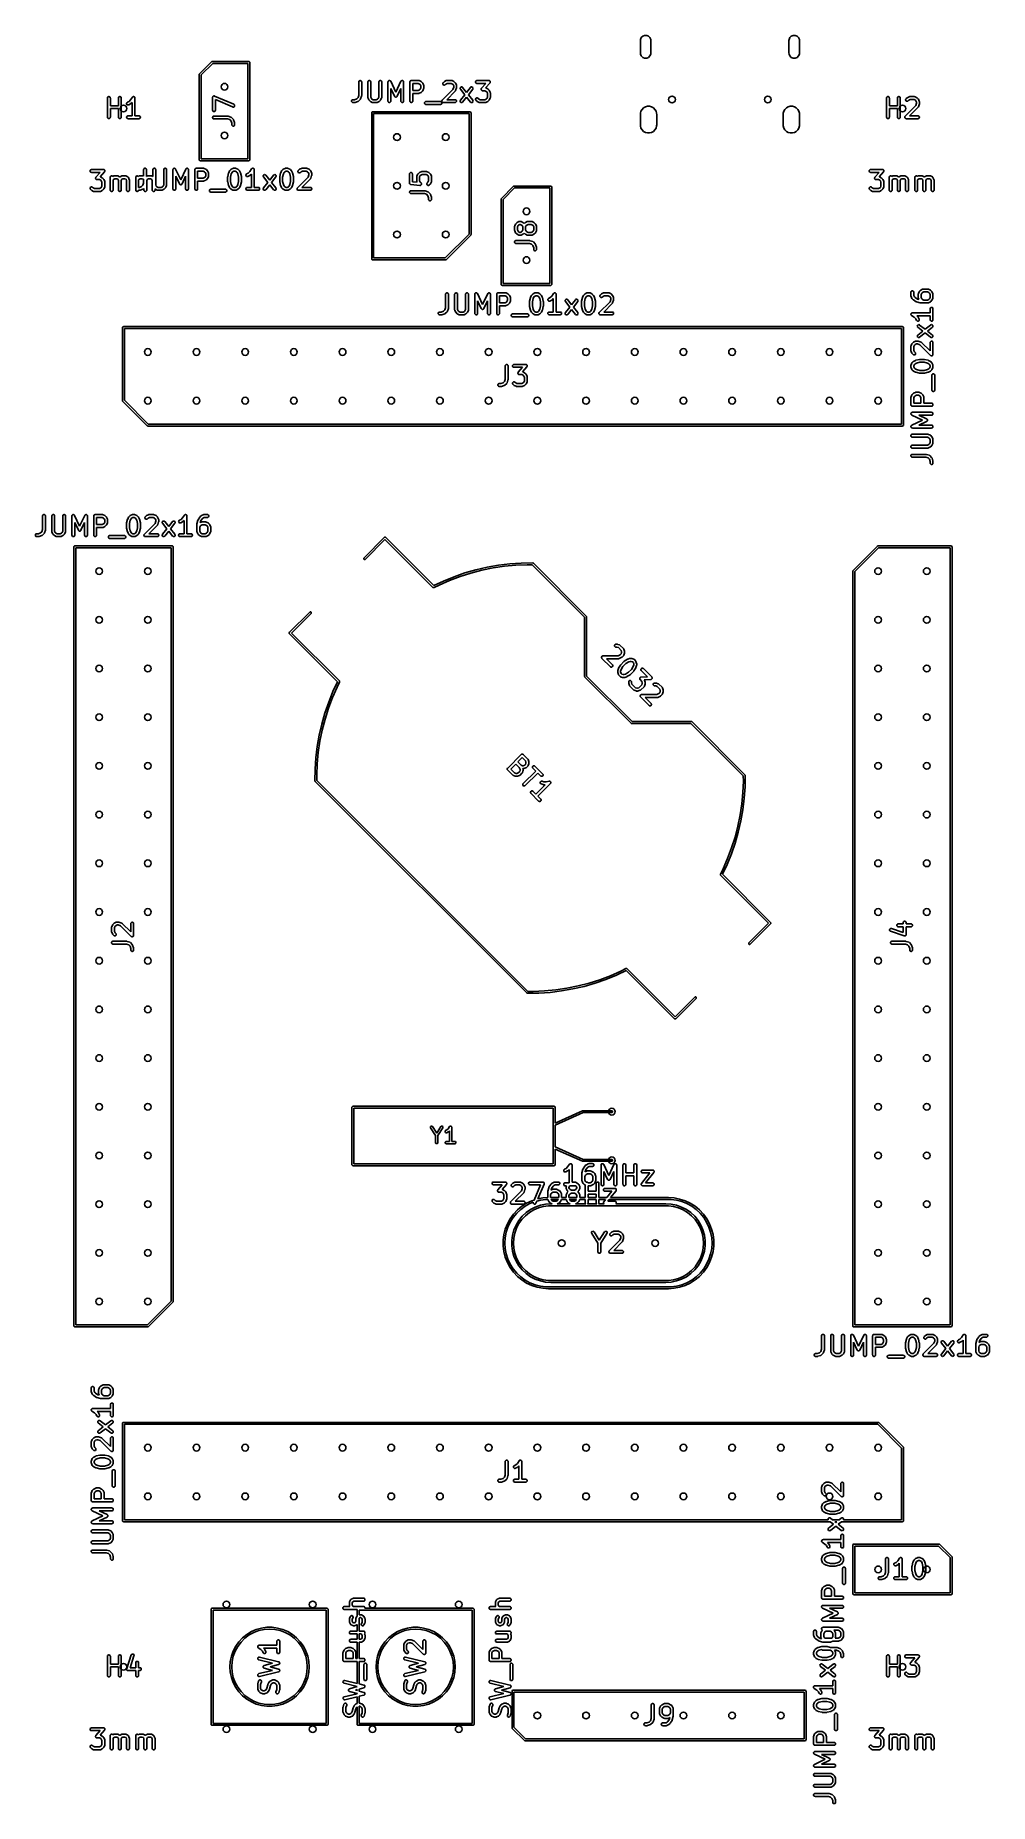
# Model space of a CAD drawing. Extents: x 0.02 to 1.98, y -0.08 to 3.55.
import ezdxf

# ---------------------------------------------------------------- set-up
doc = ezdxf.new("R2010")
doc.units = 0
doc.header["$MEASUREMENT"] = 0
doc.layers.add('BLACK', color=7, linetype='CONTINUOUS')

msp = doc.modelspace()

# ---------------------------------------------------------------- linework, layer by layer
at = {"layer": 'BLACK', "linetype": 'CONTINUOUS'}
for p, q in [((1.2616, 3.5396), (1.2618, 3.5417)), ((1.2616, 3.514), (1.2616, 3.5396)), ((1.2618, 3.5417), (1.2634, 3.5456)), ((1.2634, 3.5456), (1.2664, 3.5486)), ((1.2664, 3.5486), (1.2703, 3.5502)), ((1.2703, 3.5502), (1.2746, 3.5502)), ((1.2746, 3.5502), (1.2785, 3.5486)), ((1.2785, 3.5486), (1.2814, 3.5456)), ((1.2814, 3.5456), (1.2831, 3.5417)), ((1.2831, 3.5417), (1.2833, 3.5396)), ((1.2833, 3.5396), (1.2833, 3.514)), ((1.5667, 3.5396), (1.5669, 3.5417)), ((1.5667, 3.514), (1.5667, 3.5396)), ((1.5669, 3.5417), (1.5686, 3.5456)), ((1.5686, 3.5456), (1.5715, 3.5486)), ((1.5715, 3.5486), (1.5754, 3.5502)), ((1.5754, 3.5502), (1.5797, 3.5502)), ((1.5797, 3.5502), (1.5836, 3.5486)), ((1.5836, 3.5486), (1.5866, 3.5456)), ((1.5866, 3.5456), (1.5882, 3.5417)), ((1.5882, 3.5417), (1.5884, 3.5396)), ((1.5884, 3.5396), (1.5884, 3.514)), ((0.3561, 3.4711), (0.3811, 3.4961)), ((0.3833, 3.4927), (0.3594, 3.4689)), ((0.3811, 3.4961), (0.3817, 3.4965)), ((0.3817, 3.4965), (0.3825, 3.4967)), ((0.3825, 3.4967), (0.4575, 3.4967)), ((0.4555, 3.4927), (0.3833, 3.4927)), ((0.4555, 3.2967), (0.4555, 3.4927)), ((0.4575, 3.4967), (0.4582, 3.4965)), ((0.4582, 3.4965), (0.4593, 3.4954)), ((0.4593, 3.4954), (0.4594, 3.4947)), ((0.4594, 3.4947), (0.4594, 3.2947)), ((1.2618, 3.5119), (1.2616, 3.514)), ((1.2634, 3.508), (1.2618, 3.5119)), ((1.2664, 3.505), (1.2634, 3.508)), ((1.2703, 3.5034), (1.2664, 3.505)), ((1.2746, 3.5034), (1.2703, 3.5034)), ((1.2785, 3.505), (1.2746, 3.5034)), ((1.2814, 3.508), (1.2785, 3.505)), ((1.2831, 3.5119), (1.2814, 3.508)), ((1.2833, 3.514), (1.2831, 3.5119)), ((1.5669, 3.5119), (1.5667, 3.514)), ((1.5686, 3.508), (1.5669, 3.5119)), ((1.5715, 3.505), (1.5686, 3.508)), ((1.5754, 3.5034), (1.5715, 3.505)), ((1.5797, 3.5034), (1.5754, 3.5034)), ((1.5836, 3.505), (1.5797, 3.5034)), ((1.5866, 3.508), (1.5836, 3.505)), ((1.5882, 3.5119), (1.5866, 3.508)), ((1.5884, 3.514), (1.5882, 3.5119)), ((0.3555, 3.4697), (0.3557, 3.4704)), ((0.3555, 3.2947), (0.3555, 3.4697)), ((0.3557, 3.4704), (0.3561, 3.4711)), ((0.3594, 3.4689), (0.3594, 3.2967)), ((0.6832, 3.4545), (0.6833, 3.4551)), ((0.6832, 3.4269), (0.6832, 3.4545)), ((0.6833, 3.4551), (0.6837, 3.4562)), ((0.6837, 3.4562), (0.6846, 3.457)), ((0.6846, 3.457), (0.6856, 3.4574)), ((0.6856, 3.4574), (0.6868, 3.4574)), ((0.6868, 3.4574), (0.6878, 3.457)), ((0.6878, 3.457), (0.6887, 3.4562)), ((0.6887, 3.4562), (0.6891, 3.4551)), ((0.6891, 3.4551), (0.6892, 3.4545)), ((0.6892, 3.4545), (0.6892, 3.4264)), ((0.702, 3.4545), (0.7021, 3.4551)), ((0.702, 3.4227), (0.702, 3.4545)), ((0.7021, 3.4551), (0.7025, 3.4562)), ((0.7025, 3.4562), (0.7033, 3.457)), ((0.7033, 3.457), (0.7044, 3.4574)), ((0.7044, 3.4574), (0.7055, 3.4574)), ((0.7055, 3.4574), (0.7066, 3.457)), ((0.7066, 3.457), (0.7074, 3.4562)), ((0.7074, 3.4562), (0.7078, 3.4551)), ((0.7078, 3.4551), (0.7079, 3.4545)), ((0.7079, 3.4545), (0.7079, 3.4234)), ((0.7245, 3.4545), (0.7246, 3.4551)), ((0.7245, 3.4234), (0.7245, 3.4545)), ((0.7246, 3.4551), (0.725, 3.4562)), ((0.725, 3.4562), (0.7258, 3.457)), ((0.7258, 3.457), (0.7269, 3.4574)), ((0.7269, 3.4574), (0.728, 3.4574)), ((0.728, 3.4574), (0.7291, 3.457)), ((0.7291, 3.457), (0.7299, 3.4562)), ((0.7299, 3.4562), (0.7303, 3.4551)), ((0.7303, 3.4551), (0.7304, 3.4545)), ((0.7304, 3.4545), (0.7304, 3.4227)), ((0.7432, 3.4545), (0.7433, 3.4549)), ((0.7432, 3.4152), (0.7432, 3.4545)), ((0.7433, 3.4551), (0.7435, 3.4556)), ((0.7433, 3.455), (0.7433, 3.4551)), ((0.7433, 3.4549), (0.7433, 3.455)), ((0.7433, 3.455), (0.7433, 3.455)), ((0.7435, 3.4556), (0.7437, 3.4561)), ((0.7437, 3.4562), (0.7441, 3.4565)), ((0.7437, 3.4561), (0.7437, 3.4562)), ((0.7437, 3.4561), (0.7437, 3.4561)), ((0.7441, 3.4565), (0.7444, 3.4569)), ((0.7444, 3.4569), (0.7445, 3.4569)), ((0.7445, 3.4569), (0.7446, 3.457)), ((0.7446, 3.457), (0.745, 3.4572)), ((0.745, 3.4572), (0.7455, 3.4574)), ((0.7455, 3.4574), (0.7456, 3.4574)), ((0.7456, 3.4574), (0.7456, 3.4574)), ((0.7456, 3.4574), (0.7461, 3.4574)), ((0.7461, 3.4574), (0.7466, 3.4575)), ((0.7466, 3.4575), (0.7467, 3.4574)), ((0.7467, 3.4574), (0.7468, 3.4574)), ((0.7468, 3.4574), (0.7472, 3.4572)), ((0.7472, 3.4572), (0.7477, 3.4571)), ((0.7477, 3.4571), (0.7478, 3.457)), ((0.7478, 3.457), (0.7478, 3.457)), ((0.7478, 3.457), (0.7482, 3.4566)), ((0.7482, 3.4566), (0.7486, 3.4563)), ((0.7486, 3.4563), (0.7486, 3.4562)), ((0.7486, 3.4562), (0.7486, 3.4562)), ((0.7486, 3.4562), (0.7487, 3.4561)), ((0.7487, 3.4561), (0.7489, 3.4558)), ((0.7489, 3.4558), (0.7593, 3.4334)), ((0.7593, 3.4334), (0.7698, 3.4558)), ((0.7698, 3.4558), (0.77, 3.4561)), ((0.77, 3.4562), (0.7701, 3.4563)), ((0.77, 3.4561), (0.77, 3.4562)), ((0.77, 3.4562), (0.77, 3.4562)), ((0.7701, 3.4563), (0.7704, 3.4566)), ((0.7704, 3.4566), (0.7708, 3.457)), ((0.7708, 3.457), (0.7709, 3.457)), ((0.7709, 3.4571), (0.7714, 3.4572)), ((0.7709, 3.457), (0.7709, 3.4571)), ((0.7714, 3.4572), (0.7719, 3.4574)), ((0.7719, 3.4574), (0.772, 3.4575)), ((0.7719, 3.4574), (0.7719, 3.4574)), ((0.772, 3.4575), (0.7725, 3.4574)), ((0.7725, 3.4574), (0.773, 3.4574)), ((0.773, 3.4574), (0.7731, 3.4574)), ((0.7731, 3.4574), (0.7731, 3.4574)), ((0.7731, 3.4574), (0.7736, 3.4572)), ((0.7736, 3.4572), (0.7741, 3.457)), ((0.7741, 3.457), (0.7741, 3.4569)), ((0.7741, 3.4569), (0.7742, 3.4569)), ((0.7742, 3.4569), (0.7745, 3.4565)), ((0.7745, 3.4565), (0.7749, 3.4562)), ((0.7749, 3.4562), (0.7749, 3.4561)), ((0.7749, 3.4561), (0.775, 3.4561)), ((0.775, 3.4561), (0.7751, 3.4556)), ((0.7751, 3.4556), (0.7753, 3.4551)), ((0.7753, 3.4551), (0.7753, 3.455)), ((0.7753, 3.455), (0.7754, 3.455)), ((0.7754, 3.455), (0.7754, 3.4549)), ((0.7754, 3.4549), (0.7754, 3.4545)), ((0.7754, 3.4545), (0.7754, 3.4152)), ((0.7882, 3.4545), (0.7883, 3.4551)), ((0.7882, 3.4152), (0.7882, 3.4545)), ((0.7883, 3.4551), (0.7887, 3.4562)), ((0.7887, 3.4562), (0.7895, 3.457)), ((0.7895, 3.457), (0.7906, 3.4574)), ((0.7906, 3.4574), (0.7912, 3.4575)), ((0.7912, 3.4575), (0.8062, 3.4575)), ((0.8055, 3.4516), (0.7941, 3.4516)), ((0.7941, 3.4516), (0.7941, 3.4369)), ((0.8082, 3.4502), (0.8055, 3.4516)), ((0.8062, 3.4575), (0.8068, 3.4574)), ((0.8068, 3.4574), (0.8069, 3.4574)), ((0.8069, 3.4574), (0.807, 3.4574)), ((0.807, 3.4574), (0.8075, 3.4572)), ((0.8075, 3.4572), (0.8113, 3.4553)), ((0.8094, 3.449), (0.8082, 3.4502)), ((0.8113, 3.4553), (0.8115, 3.4551)), ((0.8115, 3.4551), (0.8116, 3.4551)), ((0.8116, 3.4551), (0.8117, 3.455)), ((0.8117, 3.455), (0.8117, 3.455)), ((0.8117, 3.455), (0.8118, 3.4549)), ((0.8118, 3.4549), (0.812, 3.4547)), ((0.812, 3.4547), (0.8139, 3.4529)), ((0.8139, 3.4529), (0.8141, 3.4526)), ((0.8141, 3.4526), (0.8141, 3.4526)), ((0.8141, 3.4526), (0.8142, 3.4525)), ((0.8142, 3.4525), (0.8143, 3.4524)), ((0.8143, 3.4524), (0.8143, 3.4524)), ((0.8143, 3.4524), (0.8145, 3.4521)), ((0.8145, 3.4521), (0.8163, 3.4484)), ((0.8558, 3.4514), (0.8562, 3.4524)), ((0.8558, 3.4502), (0.8558, 3.4514)), ((0.8562, 3.4491), (0.8558, 3.4502)), ((0.8562, 3.4524), (0.8566, 3.4529)), ((0.8566, 3.4529), (0.8585, 3.4547)), ((0.8585, 3.4547), (0.8587, 3.4549)), ((0.8587, 3.4549), (0.8587, 3.455)), ((0.8587, 3.455), (0.8588, 3.455)), ((0.8588, 3.455), (0.8589, 3.4551)), ((0.8589, 3.4551), (0.859, 3.4551)), ((0.859, 3.4551), (0.8592, 3.4553)), ((0.8592, 3.4553), (0.863, 3.4572)), ((0.8623, 3.4502), (0.8608, 3.4487)), ((0.865, 3.4516), (0.8623, 3.4502)), ((0.863, 3.4572), (0.8635, 3.4574)), ((0.8635, 3.4574), (0.8636, 3.4574)), ((0.8636, 3.4574), (0.8637, 3.4574)), ((0.8637, 3.4574), (0.8643, 3.4575)), ((0.8643, 3.4575), (0.8737, 3.4575)), ((0.873, 3.4516), (0.865, 3.4516)), ((0.8757, 3.4502), (0.873, 3.4516)), ((0.8737, 3.4575), (0.8743, 3.4574)), ((0.8743, 3.4574), (0.8744, 3.4574)), ((0.8744, 3.4574), (0.8745, 3.4574)), ((0.8745, 3.4574), (0.875, 3.4572)), ((0.875, 3.4572), (0.8787, 3.4553)), ((0.8769, 3.449), (0.8757, 3.4502)), ((0.8787, 3.4553), (0.879, 3.4551)), ((0.879, 3.4551), (0.8791, 3.4551)), ((0.8791, 3.4551), (0.8791, 3.455)), ((0.8791, 3.455), (0.8792, 3.455)), ((0.8792, 3.455), (0.8793, 3.4549)), ((0.8793, 3.4549), (0.8795, 3.4547)), ((0.8795, 3.4547), (0.8814, 3.4529)), ((0.8814, 3.4529), (0.8816, 3.4526)), ((0.8816, 3.4526), (0.8816, 3.4526)), ((0.8816, 3.4526), (0.8817, 3.4525)), ((0.8817, 3.4525), (0.8818, 3.4524)), ((0.8818, 3.4524), (0.8818, 3.4524)), ((0.8818, 3.4524), (0.8819, 3.4521)), ((0.8819, 3.4521), (0.8838, 3.4484)), ((0.9233, 3.4551), (0.9237, 3.4562)), ((0.9233, 3.454), (0.9233, 3.4551)), ((0.9237, 3.4529), (0.9233, 3.454)), ((0.9237, 3.4562), (0.9245, 3.457)), ((0.9245, 3.4521), (0.9237, 3.4529)), ((0.9245, 3.457), (0.9256, 3.4574)), ((0.9256, 3.4516), (0.9245, 3.4521)), ((0.9256, 3.4574), (0.9262, 3.4575)), ((0.9262, 3.4516), (0.9256, 3.4516)), ((0.9262, 3.4575), (0.9505, 3.4575)), ((0.944, 3.4516), (0.9262, 3.4516)), ((0.9352, 3.4415), (0.944, 3.4516)), ((0.9528, 3.4526), (0.9438, 3.4424)), ((0.9505, 3.4575), (0.9508, 3.4575)), ((0.9508, 3.4575), (0.9509, 3.4575)), ((0.9509, 3.4575), (0.951, 3.4574)), ((0.951, 3.4574), (0.9511, 3.4574)), ((0.9511, 3.4574), (0.9516, 3.4572)), ((0.9516, 3.4572), (0.952, 3.4571)), ((0.952, 3.4571), (0.9521, 3.457)), ((0.9521, 3.457), (0.9522, 3.457)), ((0.9522, 3.457), (0.9525, 3.4567)), ((0.9525, 3.4567), (0.9529, 3.4563)), ((0.9529, 3.4528), (0.9528, 3.4526)), ((0.9529, 3.4563), (0.9529, 3.4562)), ((0.9529, 3.4562), (0.953, 3.4562)), ((0.953, 3.4529), (0.9529, 3.4528)), ((0.953, 3.4562), (0.9532, 3.4557)), ((0.9531, 3.4531), (0.953, 3.4529)), ((0.953, 3.4529), (0.953, 3.4529)), ((0.9533, 3.4535), (0.9531, 3.4531)), ((0.9532, 3.4557), (0.9534, 3.4553)), ((0.9534, 3.454), (0.9533, 3.4535)), ((0.9534, 3.4553), (0.9534, 3.4552)), ((0.9534, 3.4552), (0.9534, 3.4551)), ((0.9534, 3.4551), (0.9534, 3.4546)), ((0.9534, 3.4546), (0.9535, 3.4542)), ((0.9535, 3.4542), (0.9534, 3.4541)), ((0.9534, 3.4541), (0.9534, 3.454)), ((0.1671, 3.422), (0.1675, 3.4231)), ((0.1671, 3.4215), (0.1671, 3.422)), ((0.1671, 3.3821), (0.1671, 3.4215)), ((0.1675, 3.4231), (0.1684, 3.4239)), ((0.1684, 3.4239), (0.1694, 3.4244)), ((0.1694, 3.4244), (0.1706, 3.4244)), ((0.1706, 3.4244), (0.1716, 3.4239)), ((0.1716, 3.4239), (0.1725, 3.4231)), ((0.1725, 3.4231), (0.1729, 3.422)), ((0.1729, 3.422), (0.173, 3.4215)), ((0.173, 3.4215), (0.173, 3.4057)), ((0.1895, 3.4215), (0.1896, 3.422)), ((0.1895, 3.4057), (0.1895, 3.4215)), ((0.1896, 3.422), (0.19, 3.4231)), ((0.19, 3.4231), (0.1909, 3.4239)), ((0.1909, 3.4239), (0.1919, 3.4244)), ((0.1919, 3.4244), (0.1931, 3.4244)), ((0.1931, 3.4244), (0.1941, 3.4239)), ((0.1941, 3.4239), (0.195, 3.4231)), ((0.195, 3.4231), (0.1954, 3.422)), ((0.1954, 3.422), (0.1955, 3.4215)), ((0.1955, 3.4215), (0.1955, 3.3821)), ((0.2081, 3.4129), (0.2114, 3.4145)), ((0.2114, 3.4145), (0.2146, 3.4177)), ((0.2146, 3.4177), (0.2182, 3.4231)), ((0.2182, 3.4231), (0.2185, 3.4235)), ((0.2182, 3.4231), (0.2182, 3.4231)), ((0.2182, 3.4231), (0.2182, 3.4231)), ((0.2182, 3.4231), (0.2182, 3.4231)), ((0.2185, 3.4235), (0.2188, 3.4237)), ((0.2188, 3.4237), (0.219, 3.4239)), ((0.219, 3.4239), (0.2192, 3.424)), ((0.2192, 3.424), (0.2195, 3.4242)), ((0.2195, 3.4242), (0.2198, 3.4242)), ((0.2198, 3.4242), (0.22, 3.4244)), ((0.22, 3.4244), (0.2203, 3.4244)), ((0.2203, 3.4244), (0.2206, 3.4244)), ((0.2206, 3.4244), (0.2209, 3.4244)), ((0.2209, 3.4244), (0.2212, 3.4244)), ((0.2212, 3.4244), (0.2215, 3.4242)), ((0.2215, 3.4242), (0.2217, 3.4242)), ((0.2217, 3.4242), (0.222, 3.424)), ((0.222, 3.424), (0.2223, 3.4239)), ((0.2223, 3.4239), (0.2225, 3.4237)), ((0.2225, 3.4237), (0.2227, 3.4236)), ((0.2227, 3.4236), (0.2229, 3.4233)), ((0.2229, 3.4233), (0.2231, 3.4231)), ((0.2231, 3.4231), (0.2232, 3.4228)), ((0.2232, 3.4228), (0.2233, 3.4226)), ((0.2233, 3.4226), (0.2234, 3.4223)), ((0.2234, 3.4223), (0.2235, 3.422)), ((0.2235, 3.422), (0.2236, 3.4215)), ((0.2236, 3.4215), (0.2236, 3.4215)), ((0.2236, 3.4215), (0.2236, 3.4215)), ((0.2236, 3.4215), (0.2236, 3.4215)), ((0.2236, 3.4215), (0.2236, 3.385)), ((0.3831, 3.4234), (0.3833, 3.4239)), ((0.3831, 3.4228), (0.3831, 3.4234)), ((0.3831, 3.4234), (0.3831, 3.4234)), ((0.3831, 3.4234), (0.3831, 3.4234)), ((0.3831, 3.3966), (0.3831, 3.4228)), ((0.3833, 3.4239), (0.3836, 3.4244)), ((0.3836, 3.4245), (0.384, 3.4249)), ((0.3836, 3.4244), (0.3836, 3.4245)), ((0.3836, 3.4245), (0.3836, 3.4245)), ((0.384, 3.4249), (0.3844, 3.4253)), ((0.3844, 3.4253), (0.3849, 3.4255)), ((0.3844, 3.4253), (0.3844, 3.4253)), ((0.3844, 3.4253), (0.3844, 3.4253)), ((0.3849, 3.4255), (0.3854, 3.4257)), ((0.3854, 3.4257), (0.3855, 3.4257)), ((0.3855, 3.4257), (0.3855, 3.4257)), ((0.3855, 3.4257), (0.386, 3.4257)), ((0.386, 3.4257), (0.3866, 3.4257)), ((0.3866, 3.4257), (0.3866, 3.4257)), ((0.3866, 3.4257), (0.3866, 3.4257)), ((0.3866, 3.4257), (0.3872, 3.4255)), ((0.3872, 3.4255), (0.4265, 3.4086)), ((0.4242, 3.4032), (0.389, 3.4183)), ((0.389, 3.4183), (0.389, 3.3966)), ((0.6683, 3.4157), (0.6687, 3.4168)), ((0.6683, 3.4146), (0.6683, 3.4157)), ((0.6687, 3.4135), (0.6683, 3.4146)), ((0.6687, 3.4168), (0.6696, 3.4176)), ((0.6696, 3.4127), (0.6687, 3.4135)), ((0.6696, 3.4176), (0.6706, 3.4181)), ((0.6706, 3.4181), (0.6712, 3.4181)), ((0.6712, 3.4181), (0.6745, 3.4181)), ((0.6745, 3.4181), (0.679, 3.4196)), ((0.6815, 3.4142), (0.6759, 3.4124)), ((0.679, 3.4196), (0.6817, 3.4224)), ((0.682, 3.4145), (0.6815, 3.4142)), ((0.6817, 3.4224), (0.6832, 3.4269)), ((0.6821, 3.4145), (0.682, 3.4145)), ((0.6822, 3.4146), (0.6821, 3.4145)), ((0.6827, 3.415), (0.6822, 3.4146)), ((0.6864, 3.4187), (0.6827, 3.415)), ((0.6868, 3.4191), (0.6864, 3.4187)), ((0.6869, 3.4193), (0.6868, 3.4192)), ((0.6868, 3.4192), (0.6868, 3.4191)), ((0.6871, 3.4199), (0.6869, 3.4193)), ((0.689, 3.4255), (0.6871, 3.4199)), ((0.6891, 3.4258), (0.689, 3.4255)), ((0.6892, 3.4264), (0.6891, 3.4261)), ((0.6891, 3.4261), (0.6891, 3.426)), ((0.6891, 3.426), (0.6891, 3.4259)), ((0.6891, 3.4259), (0.6891, 3.4258)), ((0.6891, 3.4258), (0.6891, 3.4258)), ((0.7021, 3.4221), (0.702, 3.4227)), ((0.7021, 3.422), (0.7021, 3.4221)), ((0.7021, 3.4219), (0.7021, 3.422)), ((0.7023, 3.4213), (0.7021, 3.4219)), ((0.7042, 3.4176), (0.7023, 3.4213)), ((0.7043, 3.4173), (0.7042, 3.4176)), ((0.7044, 3.4173), (0.7043, 3.4173)), ((0.7044, 3.4172), (0.7044, 3.4173)), ((0.7045, 3.4171), (0.7044, 3.4172)), ((0.7046, 3.4171), (0.7045, 3.4171)), ((0.7047, 3.4168), (0.7046, 3.4171)), ((0.7066, 3.415), (0.7047, 3.4168)), ((0.7068, 3.4148), (0.7066, 3.415)), ((0.7069, 3.4147), (0.7068, 3.4148)), ((0.707, 3.4147), (0.7069, 3.4147)), ((0.7071, 3.4146), (0.707, 3.4147)), ((0.7074, 3.4144), (0.7071, 3.4146)), ((0.7071, 3.4146), (0.7071, 3.4146)), ((0.7111, 3.4125), (0.7074, 3.4144)), ((0.7079, 3.4234), (0.7093, 3.4207)), ((0.7093, 3.4207), (0.7104, 3.4195)), ((0.7104, 3.4195), (0.7131, 3.4181)), ((0.7131, 3.4181), (0.7193, 3.4181)), ((0.7193, 3.4181), (0.7219, 3.4195)), ((0.725, 3.4144), (0.7213, 3.4125)), ((0.7219, 3.4195), (0.7231, 3.4207)), ((0.7231, 3.4207), (0.7245, 3.4234)), ((0.7253, 3.4146), (0.725, 3.4144)), ((0.7254, 3.4147), (0.7253, 3.4146)), ((0.7253, 3.4146), (0.7253, 3.4146)), ((0.7255, 3.4147), (0.7254, 3.4147)), ((0.7256, 3.4148), (0.7255, 3.4147)), ((0.7258, 3.415), (0.7256, 3.4148)), ((0.7277, 3.4168), (0.7258, 3.415)), ((0.7278, 3.4171), (0.7277, 3.4168)), ((0.7279, 3.4171), (0.7278, 3.4171)), ((0.728, 3.4172), (0.7279, 3.4171)), ((0.7281, 3.4173), (0.728, 3.4173)), ((0.728, 3.4173), (0.728, 3.4172)), ((0.7282, 3.4176), (0.7281, 3.4173)), ((0.7301, 3.4213), (0.7282, 3.4176)), ((0.7303, 3.4219), (0.7301, 3.4213)), ((0.7304, 3.4227), (0.7303, 3.4221)), ((0.7303, 3.4221), (0.7303, 3.422)), ((0.7303, 3.422), (0.7303, 3.4219)), ((0.7433, 3.4146), (0.7432, 3.4152)), ((0.7437, 3.4135), (0.7433, 3.4146)), ((0.7446, 3.4127), (0.7437, 3.4135)), ((0.7486, 3.4135), (0.7478, 3.4127)), ((0.7491, 3.4146), (0.7486, 3.4135)), ((0.7566, 3.4252), (0.7491, 3.4412)), ((0.7491, 3.4412), (0.7491, 3.4152)), ((0.7491, 3.4152), (0.7491, 3.4146)), ((0.7568, 3.425), (0.7566, 3.4252)), ((0.7568, 3.4249), (0.7568, 3.425)), ((0.7568, 3.4248), (0.7568, 3.4249)), ((0.7569, 3.4247), (0.7568, 3.4248)), ((0.7573, 3.4244), (0.7569, 3.4247)), ((0.7576, 3.424), (0.7573, 3.4244)), ((0.7577, 3.424), (0.7576, 3.424)), ((0.7578, 3.4239), (0.7577, 3.424)), ((0.7582, 3.4237), (0.7578, 3.4239)), ((0.7586, 3.4235), (0.7582, 3.4237)), ((0.7587, 3.4235), (0.7586, 3.4235)), ((0.7589, 3.4235), (0.7587, 3.4235)), ((0.7593, 3.4235), (0.7589, 3.4235)), ((0.7598, 3.4235), (0.7593, 3.4235)), ((0.7599, 3.4235), (0.7598, 3.4235)), ((0.76, 3.4235), (0.7599, 3.4235)), ((0.7604, 3.4237), (0.76, 3.4235)), ((0.7608, 3.4239), (0.7604, 3.4237)), ((0.7609, 3.424), (0.7608, 3.4239)), ((0.7611, 3.424), (0.7609, 3.424)), ((0.7614, 3.4244), (0.7611, 3.424)), ((0.7617, 3.4247), (0.7614, 3.4244)), ((0.7618, 3.4248), (0.7617, 3.4247)), ((0.7619, 3.425), (0.7618, 3.4249)), ((0.7618, 3.4249), (0.7618, 3.4248)), ((0.762, 3.4252), (0.7619, 3.425)), ((0.7695, 3.4412), (0.762, 3.4252)), ((0.7695, 3.4152), (0.7695, 3.4412)), ((0.7695, 3.4146), (0.7695, 3.4152)), ((0.77, 3.4135), (0.7695, 3.4146)), ((0.7708, 3.4127), (0.77, 3.4135)), ((0.7749, 3.4135), (0.7741, 3.4127)), ((0.7753, 3.4146), (0.7749, 3.4135)), ((0.7754, 3.4152), (0.7753, 3.4146)), ((0.7883, 3.4146), (0.7882, 3.4152)), ((0.7887, 3.4135), (0.7883, 3.4146)), ((0.7895, 3.4127), (0.7887, 3.4135)), ((0.7936, 3.4135), (0.7928, 3.4127)), ((0.7941, 3.4146), (0.7936, 3.4135)), ((0.7941, 3.4369), (0.8055, 3.4369)), ((0.8062, 3.431), (0.7941, 3.431)), ((0.7941, 3.431), (0.7941, 3.4152)), ((0.7941, 3.4152), (0.7941, 3.4146)), ((0.8055, 3.4369), (0.8082, 3.4382)), ((0.8068, 3.431), (0.8062, 3.431)), ((0.8069, 3.4311), (0.8068, 3.431)), ((0.807, 3.4311), (0.8069, 3.4311)), ((0.8075, 3.4313), (0.807, 3.4311)), ((0.8113, 3.4331), (0.8075, 3.4313)), ((0.8082, 3.4382), (0.8094, 3.4394)), ((0.8107, 3.4463), (0.8094, 3.449)), ((0.8094, 3.4394), (0.8107, 3.4421)), ((0.8107, 3.4421), (0.8107, 3.4463)), ((0.8115, 3.4333), (0.8113, 3.4331)), ((0.8116, 3.4333), (0.8115, 3.4333)), ((0.8117, 3.4334), (0.8116, 3.4333)), ((0.8118, 3.4335), (0.8117, 3.4335)), ((0.8117, 3.4335), (0.8117, 3.4334)), ((0.812, 3.4337), (0.8118, 3.4335)), ((0.8139, 3.4356), (0.812, 3.4337)), ((0.8141, 3.4358), (0.8139, 3.4356)), ((0.8142, 3.4359), (0.8141, 3.4359)), ((0.8141, 3.4359), (0.8141, 3.4358)), ((0.8143, 3.436), (0.8142, 3.4359)), ((0.8145, 3.4363), (0.8143, 3.4361)), ((0.8143, 3.4361), (0.8143, 3.436)), ((0.8163, 3.4401), (0.8145, 3.4363)), ((0.8163, 3.4484), (0.8165, 3.4478)), ((0.8165, 3.4406), (0.8163, 3.4401)), ((0.8165, 3.4478), (0.8165, 3.4477)), ((0.8165, 3.4477), (0.8166, 3.4476)), ((0.8166, 3.4408), (0.8165, 3.4407)), ((0.8165, 3.4407), (0.8165, 3.4406)), ((0.8166, 3.4476), (0.8166, 3.447)), ((0.8166, 3.447), (0.8166, 3.4414)), ((0.8166, 3.4414), (0.8166, 3.4408)), ((0.8187, 3.4131), (0.8195, 3.4139)), ((0.8195, 3.4139), (0.8206, 3.4143)), ((0.8206, 3.4143), (0.8212, 3.4144)), ((0.8212, 3.4144), (0.8512, 3.4144)), ((0.8512, 3.4144), (0.8518, 3.4143)), ((0.8518, 3.4143), (0.8528, 3.4139)), ((0.8528, 3.4139), (0.8536, 3.4131)), ((0.8539, 3.4157), (0.8544, 3.4168)), ((0.8539, 3.4146), (0.8539, 3.4157)), ((0.8544, 3.4135), (0.8539, 3.4146)), ((0.8544, 3.4168), (0.8547, 3.4173)), ((0.8552, 3.4127), (0.8544, 3.4135)), ((0.8547, 3.4173), (0.8767, 3.4393)), ((0.857, 3.4483), (0.8562, 3.4491)), ((0.8581, 3.4479), (0.857, 3.4483)), ((0.8593, 3.4479), (0.8581, 3.4479)), ((0.8603, 3.4483), (0.8593, 3.4479)), ((0.8608, 3.4487), (0.8603, 3.4483)), ((0.8814, 3.4356), (0.8639, 3.4181)), ((0.8639, 3.4181), (0.8812, 3.4181)), ((0.8767, 3.4393), (0.8782, 3.4438)), ((0.8782, 3.4463), (0.8769, 3.449)), ((0.8782, 3.4438), (0.8782, 3.4463)), ((0.8812, 3.4181), (0.8818, 3.4181)), ((0.8818, 3.436), (0.8814, 3.4356)), ((0.8819, 3.4362), (0.8818, 3.4361)), ((0.8818, 3.4361), (0.8818, 3.436)), ((0.8818, 3.4181), (0.8828, 3.4176)), ((0.8821, 3.4367), (0.8819, 3.4362)), ((0.884, 3.4424), (0.8821, 3.4367)), ((0.8828, 3.4176), (0.8836, 3.4168)), ((0.8836, 3.4135), (0.8828, 3.4127)), ((0.8836, 3.4168), (0.8841, 3.4157)), ((0.8841, 3.4146), (0.8836, 3.4135)), ((0.8838, 3.4484), (0.884, 3.4478)), ((0.884, 3.4478), (0.884, 3.4477)), ((0.884, 3.4477), (0.8841, 3.4476)), ((0.8841, 3.4427), (0.884, 3.4426)), ((0.884, 3.4426), (0.884, 3.4424)), ((0.8841, 3.4476), (0.8841, 3.447)), ((0.8841, 3.447), (0.8841, 3.4433)), ((0.8841, 3.4433), (0.8841, 3.443)), ((0.8841, 3.443), (0.8841, 3.4429)), ((0.8841, 3.4429), (0.8841, 3.4428)), ((0.8841, 3.4428), (0.8841, 3.4427)), ((0.8841, 3.4157), (0.8841, 3.4146)), ((0.8914, 3.4412), (0.8915, 3.4423)), ((0.8917, 3.4401), (0.8914, 3.4412)), ((0.8914, 3.4154), (0.8917, 3.4165)), ((0.8915, 3.4142), (0.8914, 3.4154)), ((0.8915, 3.4423), (0.8921, 3.4433)), ((0.8921, 3.4132), (0.8915, 3.4142)), ((0.892, 3.4396), (0.8917, 3.4401)), ((0.8917, 3.4165), (0.892, 3.417)), ((0.9009, 3.4283), (0.892, 3.4396)), ((0.892, 3.417), (0.9009, 3.4283)), ((0.8921, 3.4433), (0.893, 3.444)), ((0.893, 3.444), (0.8941, 3.4444)), ((0.8941, 3.4444), (0.8952, 3.4442)), ((0.8952, 3.4442), (0.8962, 3.4437)), ((0.8962, 3.4437), (0.8966, 3.4432)), ((0.8966, 3.4133), (0.8962, 3.4129)), ((0.8966, 3.4432), (0.9046, 3.4331)), ((0.9046, 3.4235), (0.8966, 3.4133)), ((0.9046, 3.4331), (0.9126, 3.4432)), ((0.9126, 3.4133), (0.9046, 3.4235)), ((0.9172, 3.4396), (0.9084, 3.4283)), ((0.9084, 3.4283), (0.9172, 3.417)), ((0.9126, 3.4432), (0.913, 3.4437)), ((0.913, 3.4129), (0.9126, 3.4133)), ((0.913, 3.4437), (0.914, 3.4442)), ((0.914, 3.4442), (0.9152, 3.4444)), ((0.9152, 3.4444), (0.9163, 3.444)), ((0.9163, 3.444), (0.9172, 3.4433)), ((0.9172, 3.4433), (0.9177, 3.4423)), ((0.9176, 3.4401), (0.9172, 3.4396)), ((0.9172, 3.417), (0.9176, 3.4165)), ((0.9177, 3.4142), (0.9172, 3.4132)), ((0.9179, 3.4412), (0.9176, 3.4401)), ((0.9176, 3.4165), (0.9179, 3.4154)), ((0.9177, 3.4423), (0.9179, 3.4412)), ((0.9179, 3.4154), (0.9177, 3.4142)), ((0.9233, 3.4195), (0.9237, 3.4206)), ((0.9233, 3.4183), (0.9233, 3.4195)), ((0.9237, 3.4173), (0.9233, 3.4183)), ((0.9237, 3.4206), (0.9245, 3.4214)), ((0.9241, 3.4168), (0.9237, 3.4173)), ((0.926, 3.415), (0.9241, 3.4168)), ((0.9245, 3.4214), (0.9256, 3.4218)), ((0.9256, 3.4218), (0.9267, 3.4218)), ((0.9262, 3.4148), (0.926, 3.415)), ((0.9262, 3.4147), (0.9262, 3.4148)), ((0.9263, 3.4147), (0.9262, 3.4147)), ((0.9264, 3.4146), (0.9263, 3.4147)), ((0.9265, 3.4146), (0.9264, 3.4146)), ((0.9267, 3.4144), (0.9265, 3.4146)), ((0.9267, 3.4218), (0.9278, 3.4214)), ((0.9305, 3.4125), (0.9267, 3.4144)), ((0.9278, 3.4214), (0.9283, 3.421)), ((0.9283, 3.421), (0.9298, 3.4195)), ((0.9298, 3.4195), (0.9325, 3.4181)), ((0.9325, 3.4181), (0.9423, 3.4181)), ((0.9345, 3.4401), (0.9347, 3.4406)), ((0.9345, 3.44), (0.9345, 3.4401)), ((0.9345, 3.4399), (0.9345, 3.44)), ((0.9345, 3.4394), (0.9345, 3.4399)), ((0.9345, 3.439), (0.9345, 3.4394)), ((0.9346, 3.4389), (0.9345, 3.439)), ((0.9346, 3.4388), (0.9346, 3.4389)), ((0.9348, 3.4383), (0.9346, 3.4388)), ((0.9347, 3.4406), (0.9349, 3.441)), ((0.935, 3.4379), (0.9348, 3.4383)), ((0.9349, 3.4411), (0.935, 3.4412)), ((0.9349, 3.441), (0.9349, 3.4411)), ((0.935, 3.4412), (0.9352, 3.4415)), ((0.935, 3.4412), (0.935, 3.4412)), ((0.935, 3.4378), (0.935, 3.4379)), ((0.9351, 3.4377), (0.935, 3.4378)), ((0.9354, 3.4374), (0.9351, 3.4377)), ((0.9358, 3.4371), (0.9354, 3.4374)), ((0.9359, 3.437), (0.9358, 3.4371)), ((0.9364, 3.4368), (0.9359, 3.437)), ((0.9359, 3.437), (0.9359, 3.437)), ((0.9368, 3.4366), (0.9364, 3.4368)), ((0.937, 3.4366), (0.9368, 3.4366)), ((0.9371, 3.4366), (0.937, 3.4366)), ((0.937, 3.4366), (0.937, 3.4366)), ((0.9374, 3.4366), (0.9371, 3.4366)), ((0.9423, 3.4366), (0.9374, 3.4366)), ((0.945, 3.4352), (0.9423, 3.4366)), ((0.9423, 3.4181), (0.945, 3.4195)), ((0.9438, 3.4424), (0.9444, 3.4422)), ((0.9444, 3.4422), (0.9481, 3.4403)), ((0.9481, 3.4144), (0.9444, 3.4125)), ((0.9462, 3.434), (0.945, 3.4352)), ((0.945, 3.4195), (0.9462, 3.4207)), ((0.9476, 3.4313), (0.9462, 3.434)), ((0.9462, 3.4207), (0.9476, 3.4234)), ((0.9476, 3.4234), (0.9476, 3.4313)), ((0.9481, 3.4403), (0.9484, 3.4401)), ((0.9484, 3.4146), (0.9481, 3.4144)), ((0.9484, 3.4401), (0.9484, 3.4401)), ((0.9484, 3.4401), (0.9485, 3.4401)), ((0.9485, 3.4147), (0.9484, 3.4146)), ((0.9484, 3.4146), (0.9484, 3.4146)), ((0.9485, 3.4401), (0.9486, 3.44)), ((0.9486, 3.4147), (0.9485, 3.4147)), ((0.9486, 3.44), (0.9487, 3.4399)), ((0.9487, 3.4148), (0.9486, 3.4147)), ((0.9487, 3.4399), (0.9489, 3.4397)), ((0.9489, 3.415), (0.9487, 3.4148)), ((0.9489, 3.4397), (0.9508, 3.4379)), ((0.9508, 3.4168), (0.9489, 3.415)), ((0.9508, 3.4379), (0.9509, 3.4376)), ((0.9509, 3.4171), (0.9508, 3.4168)), ((0.9509, 3.4376), (0.951, 3.4376)), ((0.951, 3.4171), (0.9509, 3.4171)), ((0.951, 3.4376), (0.9511, 3.4375)), ((0.9511, 3.4172), (0.951, 3.4171)), ((0.9511, 3.4375), (0.9511, 3.4374)), ((0.9511, 3.4374), (0.9512, 3.4374)), ((0.9512, 3.4173), (0.9511, 3.4173)), ((0.9511, 3.4173), (0.9511, 3.4172)), ((0.9512, 3.4374), (0.9513, 3.4371)), ((0.9513, 3.4176), (0.9512, 3.4173)), ((0.9513, 3.4371), (0.9532, 3.4334)), ((0.9532, 3.4213), (0.9513, 3.4176)), ((0.9532, 3.4334), (0.9534, 3.4328)), ((0.9534, 3.4219), (0.9532, 3.4213)), ((0.9534, 3.4328), (0.9534, 3.4327)), ((0.9534, 3.4327), (0.9534, 3.4326)), ((0.9534, 3.4326), (0.9535, 3.432)), ((0.9535, 3.4227), (0.9534, 3.4221)), ((0.9534, 3.4221), (0.9534, 3.422)), ((0.9534, 3.422), (0.9534, 3.4219)), ((0.9535, 3.432), (0.9535, 3.4227)), ((1.7671, 3.422), (1.7675, 3.4231)), ((1.7671, 3.4215), (1.7671, 3.422)), ((1.7671, 3.3821), (1.7671, 3.4215)), ((1.7675, 3.4231), (1.7684, 3.4239)), ((1.7684, 3.4239), (1.7694, 3.4244)), ((1.7694, 3.4244), (1.7706, 3.4244)), ((1.7706, 3.4244), (1.7716, 3.4239)), ((1.7716, 3.4239), (1.7725, 3.4231)), ((1.7725, 3.4231), (1.7729, 3.422)), ((1.7729, 3.422), (1.773, 3.4215)), ((1.773, 3.4215), (1.773, 3.4057)), ((1.7895, 3.4215), (1.7896, 3.422)), ((1.7895, 3.4057), (1.7895, 3.4215)), ((1.7896, 3.422), (1.79, 3.4231)), ((1.79, 3.4231), (1.7909, 3.4239)), ((1.7909, 3.4239), (1.7919, 3.4244)), ((1.7919, 3.4244), (1.7931, 3.4244)), ((1.7931, 3.4244), (1.7941, 3.4239)), ((1.7941, 3.4239), (1.795, 3.4231)), ((1.795, 3.4231), (1.7954, 3.422)), ((1.7954, 3.422), (1.7955, 3.4215)), ((1.7955, 3.4215), (1.7955, 3.3821)), ((1.8065, 3.4183), (1.8069, 3.4194)), ((1.8065, 3.4171), (1.8065, 3.4183)), ((1.8069, 3.4161), (1.8065, 3.4171)), ((1.8069, 3.4194), (1.8073, 3.4198)), ((1.8077, 3.4153), (1.8069, 3.4161)), ((1.8073, 3.4198), (1.8092, 3.4217)), ((1.8088, 3.4148), (1.8077, 3.4153)), ((1.8099, 3.4148), (1.8088, 3.4148)), ((1.8092, 3.4217), (1.8094, 3.4219)), ((1.8094, 3.4219), (1.8095, 3.422)), ((1.8094, 3.4219), (1.8094, 3.4219)), ((1.8095, 3.422), (1.8096, 3.422)), ((1.8096, 3.422), (1.8097, 3.4221)), ((1.8097, 3.4221), (1.8099, 3.4222)), ((1.8099, 3.4222), (1.8137, 3.4241)), ((1.811, 3.4153), (1.8099, 3.4148)), ((1.8115, 3.4156), (1.811, 3.4153)), ((1.813, 3.4172), (1.8115, 3.4156)), ((1.8157, 3.4185), (1.813, 3.4172)), ((1.8137, 3.4241), (1.8142, 3.4243)), ((1.8142, 3.4243), (1.8143, 3.4243)), ((1.8143, 3.4243), (1.8144, 3.4244)), ((1.8144, 3.4244), (1.815, 3.4244)), ((1.815, 3.4244), (1.8244, 3.4244)), ((1.8237, 3.4185), (1.8157, 3.4185)), ((1.8264, 3.4172), (1.8237, 3.4185)), ((1.8244, 3.4244), (1.8249, 3.4244)), ((1.8249, 3.4244), (1.825, 3.4243)), ((1.825, 3.4243), (1.8252, 3.4243)), ((1.8252, 3.4243), (1.8257, 3.4241)), ((1.8257, 3.4241), (1.8294, 3.4222)), ((1.8276, 3.416), (1.8264, 3.4172)), ((1.8289, 3.4133), (1.8276, 3.416)), ((1.8294, 3.4222), (1.8297, 3.4221)), ((1.8297, 3.4221), (1.8298, 3.422)), ((1.8298, 3.422), (1.8298, 3.422)), ((1.8298, 3.422), (1.8299, 3.4219)), ((1.8299, 3.4219), (1.83, 3.4219)), ((1.83, 3.4219), (1.8302, 3.4217)), ((1.8302, 3.4217), (1.8321, 3.4198)), ((1.8321, 3.4198), (1.8323, 3.4196)), ((1.8323, 3.4196), (1.8323, 3.4195)), ((1.8323, 3.4195), (1.8324, 3.4194)), ((1.8324, 3.4194), (1.8325, 3.4194)), ((1.8325, 3.4194), (1.8325, 3.4193)), ((1.8325, 3.4193), (1.8326, 3.419)), ((1.8326, 3.419), (1.8345, 3.4153)), ((1.8345, 3.4153), (1.8347, 3.4147)), ((1.8347, 3.4147), (1.8347, 3.4146)), ((1.8347, 3.4146), (1.8348, 3.4145)), ((1.8348, 3.4145), (1.8348, 3.414)), ((1.8348, 3.414), (1.8348, 3.4102)), ((0.1671, 3.3815), (0.1671, 3.3821)), ((0.1675, 3.3805), (0.1671, 3.3815)), ((0.1684, 3.3796), (0.1675, 3.3805)), ((0.1694, 3.3792), (0.1684, 3.3796)), ((0.1706, 3.3792), (0.1694, 3.3792)), ((0.1716, 3.3796), (0.1706, 3.3792)), ((0.1725, 3.3805), (0.1716, 3.3796)), ((0.1729, 3.3815), (0.1725, 3.3805)), ((0.173, 3.3821), (0.1729, 3.3815)), ((0.173, 3.4057), (0.1895, 3.4057)), ((0.1895, 3.3998), (0.173, 3.3998)), ((0.173, 3.3998), (0.173, 3.3821)), ((0.1895, 3.3821), (0.1895, 3.3998)), ((0.1896, 3.3815), (0.1895, 3.3821)), ((0.19, 3.3805), (0.1896, 3.3815)), ((0.1909, 3.3796), (0.19, 3.3805)), ((0.1919, 3.3792), (0.1909, 3.3796)), ((0.1931, 3.3792), (0.1919, 3.3792)), ((0.1941, 3.3796), (0.1931, 3.3792)), ((0.195, 3.3805), (0.1941, 3.3796)), ((0.1954, 3.3815), (0.195, 3.3805)), ((0.1955, 3.3821), (0.1954, 3.3815)), ((0.2064, 3.4106), (0.2068, 3.4117)), ((0.2065, 3.4094), (0.2064, 3.4106)), ((0.207, 3.4084), (0.2065, 3.4094)), ((0.2065, 3.3827), (0.2069, 3.3837)), ((0.2065, 3.3815), (0.2065, 3.3827)), ((0.2069, 3.3805), (0.2065, 3.3815)), ((0.2068, 3.4117), (0.2076, 3.4125)), ((0.2069, 3.3837), (0.2077, 3.3845)), ((0.2077, 3.3796), (0.2069, 3.3805)), ((0.2079, 3.4076), (0.207, 3.4084)), ((0.2076, 3.4125), (0.2081, 3.4129)), ((0.2077, 3.3845), (0.2088, 3.385)), ((0.2088, 3.3792), (0.2077, 3.3796)), ((0.209, 3.4073), (0.2079, 3.4076)), ((0.2088, 3.385), (0.2094, 3.385)), ((0.2094, 3.3791), (0.2088, 3.3792)), ((0.2102, 3.4074), (0.209, 3.4073)), ((0.2094, 3.385), (0.2177, 3.385)), ((0.2319, 3.3791), (0.2094, 3.3791)), ((0.2107, 3.4076), (0.2102, 3.4074)), ((0.2144, 3.4094), (0.2107, 3.4076)), ((0.2147, 3.4096), (0.2144, 3.4094)), ((0.2148, 3.4096), (0.2147, 3.4096)), ((0.2149, 3.4098), (0.2148, 3.4097)), ((0.2148, 3.4097), (0.2148, 3.4096)), ((0.215, 3.4098), (0.2149, 3.4098)), ((0.2152, 3.41), (0.215, 3.4098)), ((0.2177, 3.4125), (0.2152, 3.41)), ((0.2177, 3.385), (0.2177, 3.4125)), ((0.2236, 3.385), (0.2319, 3.385)), ((0.2319, 3.385), (0.2324, 3.385)), ((0.2324, 3.3792), (0.2319, 3.3791)), ((0.2324, 3.385), (0.2335, 3.3845)), ((0.2335, 3.3796), (0.2324, 3.3792)), ((0.2335, 3.3845), (0.2343, 3.3837)), ((0.2343, 3.3805), (0.2335, 3.3796)), ((0.2343, 3.3837), (0.2348, 3.3827)), ((0.2348, 3.3815), (0.2343, 3.3805)), ((0.2348, 3.3827), (0.2348, 3.3815)), ((0.3831, 3.396), (0.3831, 3.3966)), ((0.3836, 3.3949), (0.3831, 3.396)), ((0.3831, 3.3821), (0.3836, 3.3832)), ((0.3831, 3.381), (0.3831, 3.3821)), ((0.3836, 3.3799), (0.3831, 3.381)), ((0.3844, 3.3941), (0.3836, 3.3949)), ((0.3836, 3.3832), (0.3844, 3.384)), ((0.3844, 3.3791), (0.3836, 3.3799)), ((0.3854, 3.3937), (0.3844, 3.3941)), ((0.3844, 3.384), (0.3854, 3.3845)), ((0.3854, 3.3787), (0.3844, 3.3791)), ((0.3866, 3.3937), (0.3854, 3.3937)), ((0.3854, 3.3845), (0.386, 3.3845)), ((0.386, 3.3786), (0.3854, 3.3787)), ((0.386, 3.3845), (0.4141, 3.3845)), ((0.4137, 3.3786), (0.386, 3.3786)), ((0.3877, 3.3941), (0.3866, 3.3937)), ((0.3885, 3.3949), (0.3877, 3.3941)), ((0.3889, 3.396), (0.3885, 3.3949)), ((0.389, 3.3966), (0.3889, 3.396)), ((0.4182, 3.3771), (0.4137, 3.3786)), ((0.4141, 3.3845), (0.4144, 3.3845)), ((0.4144, 3.3845), (0.4145, 3.3845)), ((0.4145, 3.3845), (0.4146, 3.3845)), ((0.4146, 3.3845), (0.4147, 3.3845)), ((0.4147, 3.3845), (0.4148, 3.3844)), ((0.4148, 3.3844), (0.4151, 3.3844)), ((0.4151, 3.3844), (0.4207, 3.3825)), ((0.4209, 3.3743), (0.4182, 3.3771)), ((0.4207, 3.3825), (0.4212, 3.3823)), ((0.4212, 3.3823), (0.4213, 3.3822)), ((0.4213, 3.3822), (0.4214, 3.3821)), ((0.4214, 3.3821), (0.4219, 3.3818)), ((0.4219, 3.3818), (0.4256, 3.378)), ((0.4248, 3.403), (0.4242, 3.4032)), ((0.4259, 3.403), (0.4248, 3.403)), ((0.4256, 3.378), (0.426, 3.3776)), ((0.427, 3.4035), (0.4259, 3.403)), ((0.426, 3.3776), (0.426, 3.3775)), ((0.426, 3.3775), (0.4261, 3.3774)), ((0.4261, 3.3774), (0.4263, 3.3769)), ((0.4265, 3.4086), (0.4271, 3.4084)), ((0.4278, 3.4043), (0.427, 3.4035)), ((0.4271, 3.4084), (0.4279, 3.4075)), ((0.4283, 3.4053), (0.4278, 3.4043)), ((0.4279, 3.4075), (0.4283, 3.4065)), ((0.4283, 3.4065), (0.4283, 3.4053)), ((0.6706, 3.4123), (0.6696, 3.4127)), ((0.6712, 3.4122), (0.6706, 3.4123)), ((0.675, 3.4122), (0.6712, 3.4122)), ((0.6752, 3.4122), (0.675, 3.4122)), ((0.6753, 3.4122), (0.6752, 3.4122)), ((0.6754, 3.4123), (0.6753, 3.4122)), ((0.6755, 3.4123), (0.6754, 3.4123)), ((0.6756, 3.4123), (0.6755, 3.4123)), ((0.6759, 3.4124), (0.6756, 3.4123)), ((0.7098, 3.3913), (0.71, 3.3921)), ((0.7098, 3.0913), (0.7098, 3.3913)), ((0.71, 3.3921), (0.7111, 3.3932)), ((0.7117, 3.4123), (0.7111, 3.4125)), ((0.7111, 3.3932), (0.7118, 3.3933)), ((0.7118, 3.4123), (0.7117, 3.4123)), ((0.7119, 3.4123), (0.7118, 3.4123)), ((0.7118, 3.3933), (0.9118, 3.3933)), ((0.7124, 3.4122), (0.7119, 3.4123)), ((0.7199, 3.4122), (0.7124, 3.4122)), ((0.7138, 3.3894), (0.7138, 3.0933)), ((0.9098, 3.3894), (0.7138, 3.3894)), ((0.7205, 3.4123), (0.7199, 3.4122)), ((0.7206, 3.4123), (0.7205, 3.4123)), ((0.7207, 3.4123), (0.7206, 3.4123)), ((0.7213, 3.4125), (0.7207, 3.4123)), ((0.7456, 3.4123), (0.7446, 3.4127)), ((0.7468, 3.4123), (0.7456, 3.4123)), ((0.7478, 3.4127), (0.7468, 3.4123)), ((0.7719, 3.4123), (0.7708, 3.4127)), ((0.773, 3.4123), (0.7719, 3.4123)), ((0.7741, 3.4127), (0.773, 3.4123)), ((0.7906, 3.4123), (0.7895, 3.4127)), ((0.7918, 3.4123), (0.7906, 3.4123)), ((0.7928, 3.4127), (0.7918, 3.4123)), ((0.8183, 3.412), (0.8187, 3.4131)), ((0.8183, 3.4108), (0.8183, 3.412)), ((0.8187, 3.4098), (0.8183, 3.4108)), ((0.8195, 3.409), (0.8187, 3.4098)), ((0.8206, 3.4085), (0.8195, 3.409)), ((0.8212, 3.4085), (0.8206, 3.4085)), ((0.8512, 3.4085), (0.8212, 3.4085)), ((0.8518, 3.4085), (0.8512, 3.4085)), ((0.8528, 3.409), (0.8518, 3.4085)), ((0.8536, 3.4098), (0.8528, 3.409)), ((0.8536, 3.4131), (0.8541, 3.412)), ((0.8541, 3.4108), (0.8536, 3.4098)), ((0.8541, 3.412), (0.8541, 3.4108)), ((0.8562, 3.4123), (0.8552, 3.4127)), ((0.8568, 3.4122), (0.8562, 3.4123)), ((0.8812, 3.4122), (0.8568, 3.4122)), ((0.8818, 3.4123), (0.8812, 3.4122)), ((0.8828, 3.4127), (0.8818, 3.4123)), ((0.893, 3.4125), (0.8921, 3.4132)), ((0.8941, 3.4122), (0.893, 3.4125)), ((0.8952, 3.4124), (0.8941, 3.4122)), ((0.8962, 3.4129), (0.8952, 3.4124)), ((0.9098, 3.1422), (0.9098, 3.3894)), ((0.9118, 3.3933), (0.9126, 3.3932)), ((0.9126, 3.3932), (0.9136, 3.3921)), ((0.914, 3.4124), (0.913, 3.4129)), ((0.9136, 3.3921), (0.9138, 3.3913)), ((0.9138, 3.3913), (0.9138, 3.1413)), ((0.9152, 3.4122), (0.914, 3.4124)), ((0.9163, 3.4125), (0.9152, 3.4122)), ((0.9172, 3.4132), (0.9163, 3.4125)), ((0.931, 3.4123), (0.9305, 3.4125)), ((0.9311, 3.4123), (0.931, 3.4123)), ((0.9312, 3.4123), (0.9311, 3.4123)), ((0.9318, 3.4122), (0.9312, 3.4123)), ((0.943, 3.4122), (0.9318, 3.4122)), ((0.9436, 3.4123), (0.943, 3.4122)), ((0.9437, 3.4123), (0.9436, 3.4123)), ((0.9438, 3.4123), (0.9437, 3.4123)), ((0.9444, 3.4125), (0.9438, 3.4123)), ((1.2616, 3.388), (1.2618, 3.3902)), ((1.2616, 3.3663), (1.2616, 3.388)), ((1.2618, 3.3902), (1.2629, 3.3944)), ((1.2629, 3.3944), (1.2651, 3.3982)), ((1.2651, 3.3982), (1.2682, 3.4013)), ((1.2682, 3.4013), (1.2719, 3.4035)), ((1.2719, 3.4035), (1.2762, 3.4046)), ((1.2762, 3.4046), (1.2805, 3.4046)), ((1.2805, 3.4046), (1.2847, 3.4035)), ((1.2847, 3.4035), (1.2885, 3.4013)), ((1.2885, 3.4013), (1.2916, 3.3982)), ((1.2916, 3.3982), (1.2938, 3.3944)), ((1.2938, 3.3944), (1.2949, 3.3902)), ((1.2949, 3.3902), (1.2951, 3.388)), ((1.2951, 3.388), (1.2951, 3.3663)), ((1.5549, 3.388), (1.5551, 3.3902)), ((1.5549, 3.3663), (1.5549, 3.388)), ((1.5551, 3.3902), (1.5562, 3.3944)), ((1.5562, 3.3944), (1.5584, 3.3982)), ((1.5584, 3.3982), (1.5615, 3.4013)), ((1.5615, 3.4013), (1.5653, 3.4035)), ((1.5653, 3.4035), (1.5695, 3.4046)), ((1.5695, 3.4046), (1.5738, 3.4046)), ((1.5738, 3.4046), (1.5781, 3.4035)), ((1.5781, 3.4035), (1.5818, 3.4013)), ((1.5818, 3.4013), (1.5849, 3.3982)), ((1.5849, 3.3982), (1.5871, 3.3944)), ((1.5871, 3.3944), (1.5882, 3.3902)), ((1.5882, 3.3902), (1.5884, 3.388)), ((1.5884, 3.388), (1.5884, 3.3663)), ((1.7671, 3.3815), (1.7671, 3.3821)), ((1.7675, 3.3805), (1.7671, 3.3815)), ((1.7684, 3.3796), (1.7675, 3.3805)), ((1.7694, 3.3792), (1.7684, 3.3796)), ((1.7706, 3.3792), (1.7694, 3.3792)), ((1.7716, 3.3796), (1.7706, 3.3792)), ((1.7725, 3.3805), (1.7716, 3.3796)), ((1.7729, 3.3815), (1.7725, 3.3805)), ((1.773, 3.3821), (1.7729, 3.3815)), ((1.773, 3.4057), (1.7895, 3.4057)), ((1.7895, 3.3998), (1.773, 3.3998)), ((1.773, 3.3998), (1.773, 3.3821)), ((1.7895, 3.3821), (1.7895, 3.3998)), ((1.7896, 3.3815), (1.7895, 3.3821)), ((1.79, 3.3805), (1.7896, 3.3815)), ((1.7909, 3.3796), (1.79, 3.3805)), ((1.7919, 3.3792), (1.7909, 3.3796)), ((1.7931, 3.3792), (1.7919, 3.3792)), ((1.7941, 3.3796), (1.7931, 3.3792)), ((1.795, 3.3805), (1.7941, 3.3796)), ((1.7954, 3.3815), (1.795, 3.3805)), ((1.7955, 3.3821), (1.7954, 3.3815)), ((1.8046, 3.3827), (1.805, 3.3837)), ((1.8046, 3.3815), (1.8046, 3.3827)), ((1.805, 3.3805), (1.8046, 3.3815)), ((1.805, 3.3837), (1.8054, 3.3842)), ((1.8059, 3.3796), (1.805, 3.3805)), ((1.8054, 3.3842), (1.8274, 3.4062)), ((1.8069, 3.3792), (1.8059, 3.3796)), ((1.8075, 3.3791), (1.8069, 3.3792)), ((1.8319, 3.3791), (1.8075, 3.3791)), ((1.8321, 3.4025), (1.8146, 3.385)), ((1.8146, 3.385), (1.8319, 3.385)), ((1.8274, 3.4062), (1.8289, 3.4107)), ((1.8289, 3.4107), (1.8289, 3.4133)), ((1.8319, 3.385), (1.8324, 3.385)), ((1.8324, 3.3792), (1.8319, 3.3791)), ((1.8325, 3.403), (1.8321, 3.4025)), ((1.8324, 3.385), (1.8335, 3.3845)), ((1.8335, 3.3796), (1.8324, 3.3792)), ((1.8326, 3.4031), (1.8325, 3.403)), ((1.8325, 3.403), (1.8325, 3.403)), ((1.8328, 3.4037), (1.8326, 3.4031)), ((1.8347, 3.4093), (1.8328, 3.4037)), ((1.8335, 3.3845), (1.8343, 3.3837)), ((1.8343, 3.3805), (1.8335, 3.3796)), ((1.8343, 3.3837), (1.8348, 3.3827)), ((1.8348, 3.3815), (1.8343, 3.3805)), ((1.8348, 3.4096), (1.8347, 3.4096)), ((1.8347, 3.4096), (1.8347, 3.4093)), ((1.8348, 3.4102), (1.8348, 3.4099)), ((1.8348, 3.4099), (1.8348, 3.4098)), ((1.8348, 3.4098), (1.8348, 3.4097)), ((1.8348, 3.4097), (1.8348, 3.4096)), ((1.8348, 3.3827), (1.8348, 3.3815)), ((0.4224, 3.3698), (0.4209, 3.3743)), ((0.4224, 3.3666), (0.4224, 3.3698)), ((0.4225, 3.366), (0.4224, 3.3666)), ((0.4229, 3.3649), (0.4225, 3.366)), ((0.4237, 3.3641), (0.4229, 3.3649)), ((0.4248, 3.3637), (0.4237, 3.3641)), ((0.426, 3.3637), (0.4248, 3.3637)), ((0.427, 3.3641), (0.426, 3.3637)), ((0.4263, 3.3769), (0.4282, 3.3712)), ((0.4278, 3.3649), (0.427, 3.3641)), ((0.4283, 3.366), (0.4278, 3.3649)), ((0.4282, 3.3712), (0.4283, 3.371)), ((0.4283, 3.371), (0.4283, 3.3709)), ((0.4283, 3.3709), (0.4283, 3.3708)), ((0.4283, 3.3708), (0.4283, 3.3707)), ((0.4283, 3.3707), (0.4283, 3.3706)), ((0.4283, 3.3706), (0.4283, 3.3703)), ((0.4283, 3.3703), (0.4283, 3.3666)), ((0.4283, 3.3666), (0.4283, 3.366)), ((1.2618, 3.3642), (1.2616, 3.3663)), ((1.2629, 3.3599), (1.2618, 3.3642)), ((1.2651, 3.3562), (1.2629, 3.3599)), ((1.2682, 3.3531), (1.2651, 3.3562)), ((1.2719, 3.3509), (1.2682, 3.3531)), ((1.2762, 3.3497), (1.2719, 3.3509)), ((1.2805, 3.3497), (1.2762, 3.3497)), ((1.2847, 3.3509), (1.2805, 3.3497)), ((1.2885, 3.3531), (1.2847, 3.3509)), ((1.2916, 3.3562), (1.2885, 3.3531)), ((1.2938, 3.3599), (1.2916, 3.3562)), ((1.2949, 3.3642), (1.2938, 3.3599)), ((1.2951, 3.3663), (1.2949, 3.3642)), ((1.5551, 3.3642), (1.5549, 3.3663)), ((1.5562, 3.3599), (1.5551, 3.3642)), ((1.5584, 3.3562), (1.5562, 3.3599)), ((1.5615, 3.3531), (1.5584, 3.3562)), ((1.5653, 3.3509), (1.5615, 3.3531)), ((1.5695, 3.3497), (1.5653, 3.3509)), ((1.5738, 3.3497), (1.5695, 3.3497)), ((1.5781, 3.3509), (1.5738, 3.3497)), ((1.5818, 3.3531), (1.5781, 3.3509)), ((1.5849, 3.3562), (1.5818, 3.3531)), ((1.5871, 3.3599), (1.5849, 3.3562)), ((1.5882, 3.3642), (1.5871, 3.3599)), ((1.5884, 3.3663), (1.5882, 3.3642)), ((0.1315, 3.2724), (0.1319, 3.2735)), ((0.1315, 3.2713), (0.1315, 3.2724)), ((0.1319, 3.2702), (0.1315, 3.2713)), ((0.1319, 3.2735), (0.1327, 3.2743)), ((0.1327, 3.2694), (0.1319, 3.2702)), ((0.1327, 3.2743), (0.1338, 3.2748)), ((0.1338, 3.269), (0.1327, 3.2694)), ((0.1338, 3.2748), (0.1344, 3.2748)), ((0.1344, 3.2689), (0.1338, 3.269)), ((0.1344, 3.2748), (0.1588, 3.2748)), ((0.1522, 3.2689), (0.1344, 3.2689)), ((0.1434, 3.2588), (0.1522, 3.2689)), ((0.161, 3.2699), (0.152, 3.2597)), ((0.1588, 3.2748), (0.1591, 3.2748)), ((0.1591, 3.2748), (0.1591, 3.2748)), ((0.1591, 3.2748), (0.1592, 3.2748)), ((0.1592, 3.2748), (0.1593, 3.2748)), ((0.1593, 3.2748), (0.1598, 3.2746)), ((0.1598, 3.2746), (0.1602, 3.2744)), ((0.1602, 3.2744), (0.1603, 3.2744)), ((0.1603, 3.2744), (0.1604, 3.2743)), ((0.1604, 3.2743), (0.1607, 3.274)), ((0.1607, 3.274), (0.1611, 3.2737)), ((0.1612, 3.2702), (0.161, 3.2699)), ((0.1611, 3.2737), (0.1611, 3.2736)), ((0.1611, 3.2736), (0.1612, 3.2735)), ((0.1612, 3.2735), (0.1614, 3.2731)), ((0.1613, 3.2704), (0.1612, 3.2703)), ((0.1612, 3.2703), (0.1612, 3.2702)), ((0.1612, 3.2702), (0.1612, 3.2702)), ((0.1615, 3.2708), (0.1613, 3.2704)), ((0.1614, 3.2731), (0.1616, 3.2726)), ((0.1617, 3.2713), (0.1615, 3.2708)), ((0.1616, 3.2726), (0.1616, 3.2725)), ((0.1616, 3.2725), (0.1617, 3.2724)), ((0.1617, 3.2724), (0.1617, 3.272)), ((0.1617, 3.272), (0.1617, 3.2715)), ((0.1617, 3.2715), (0.1617, 3.2714)), ((0.1617, 3.2714), (0.1617, 3.2713)), ((0.2414, 3.2744), (0.2415, 3.275)), ((0.2414, 3.261), (0.2414, 3.2744)), ((0.2415, 3.275), (0.2419, 3.2761)), ((0.2419, 3.2761), (0.2427, 3.2769)), ((0.2427, 3.2769), (0.2438, 3.2773)), ((0.2438, 3.2773), (0.245, 3.2773)), ((0.245, 3.2773), (0.246, 3.2769)), ((0.246, 3.2769), (0.2468, 3.2761)), ((0.2468, 3.2761), (0.2473, 3.275)), ((0.2473, 3.275), (0.2473, 3.2744)), ((0.2473, 3.2744), (0.2473, 3.2604)), ((0.2602, 3.275), (0.2607, 3.2761)), ((0.2602, 3.2744), (0.2602, 3.275)), ((0.2602, 3.2601), (0.2602, 3.2744)), ((0.2607, 3.2761), (0.2615, 3.2769)), ((0.2615, 3.2769), (0.2625, 3.2773)), ((0.2625, 3.2773), (0.2637, 3.2773)), ((0.2637, 3.2773), (0.2648, 3.2769)), ((0.2648, 3.2769), (0.2656, 3.2761)), ((0.2656, 3.2761), (0.266, 3.275)), ((0.266, 3.275), (0.2661, 3.2744)), ((0.2661, 3.2744), (0.2661, 3.2432)), ((0.2827, 3.275), (0.2832, 3.2761)), ((0.2827, 3.2744), (0.2827, 3.275)), ((0.2827, 3.2432), (0.2827, 3.2744)), ((0.2832, 3.2761), (0.284, 3.2769)), ((0.284, 3.2769), (0.285, 3.2773)), ((0.285, 3.2773), (0.2862, 3.2773)), ((0.2862, 3.2773), (0.2873, 3.2769)), ((0.2873, 3.2769), (0.2881, 3.2761)), ((0.2881, 3.2761), (0.2885, 3.275)), ((0.2885, 3.275), (0.2886, 3.2744)), ((0.2886, 3.2744), (0.2886, 3.2425)), ((0.3015, 3.2748), (0.3014, 3.2749)), ((0.3014, 3.2749), (0.3015, 3.2749)), ((0.3014, 3.2744), (0.3015, 3.2748)), ((0.3014, 3.235), (0.3014, 3.2744)), ((0.3015, 3.275), (0.3017, 3.2755)), ((0.3015, 3.2749), (0.3015, 3.275)), ((0.3017, 3.2755), (0.3018, 3.2759)), ((0.3018, 3.2759), (0.3019, 3.276)), ((0.3019, 3.2761), (0.3023, 3.2764)), ((0.3019, 3.276), (0.3019, 3.2761)), ((0.3023, 3.2764), (0.3026, 3.2768)), ((0.3026, 3.2768), (0.3027, 3.2768)), ((0.3027, 3.2769), (0.3032, 3.2771)), ((0.3027, 3.2768), (0.3027, 3.2769)), ((0.3032, 3.2771), (0.3037, 3.2773)), ((0.3037, 3.2773), (0.3037, 3.2773)), ((0.3037, 3.2773), (0.3038, 3.2773)), ((0.3038, 3.2773), (0.3043, 3.2773)), ((0.3043, 3.2773), (0.3048, 3.2773)), ((0.3048, 3.2773), (0.3049, 3.2773)), ((0.3049, 3.2773), (0.3049, 3.2773)), ((0.3049, 3.2773), (0.3054, 3.2771)), ((0.3054, 3.2771), (0.3059, 3.2769)), ((0.3059, 3.2769), (0.3059, 3.2769)), ((0.3059, 3.2769), (0.306, 3.2769)), ((0.306, 3.2769), (0.3064, 3.2765)), ((0.3064, 3.2765), (0.3067, 3.2762)), ((0.3067, 3.2762), (0.3068, 3.2761)), ((0.3068, 3.2761), (0.3068, 3.2761)), ((0.3068, 3.2761), (0.3069, 3.276)), ((0.3069, 3.276), (0.307, 3.2757)), ((0.307, 3.2757), (0.3175, 3.2533)), ((0.3175, 3.2533), (0.3279, 3.2757)), ((0.3279, 3.2757), (0.3281, 3.276)), ((0.3281, 3.276), (0.3282, 3.2761)), ((0.3282, 3.2762), (0.3286, 3.2765)), ((0.3282, 3.2761), (0.3282, 3.2762)), ((0.3282, 3.2761), (0.3282, 3.2761)), ((0.3286, 3.2765), (0.329, 3.2769)), ((0.329, 3.2769), (0.329, 3.2769)), ((0.329, 3.2769), (0.3291, 3.2769)), ((0.3291, 3.2769), (0.3296, 3.2771)), ((0.3296, 3.2771), (0.33, 3.2773)), ((0.33, 3.2773), (0.3301, 3.2773)), ((0.3301, 3.2773), (0.3302, 3.2773)), ((0.3302, 3.2773), (0.3307, 3.2773)), ((0.3307, 3.2773), (0.3312, 3.2773)), ((0.3312, 3.2773), (0.3313, 3.2773)), ((0.3313, 3.2773), (0.3313, 3.2773)), ((0.3313, 3.2773), (0.3318, 3.2771)), ((0.3318, 3.2771), (0.3323, 3.2769)), ((0.3323, 3.2769), (0.3323, 3.2768)), ((0.3323, 3.2768), (0.3324, 3.2768)), ((0.3324, 3.2768), (0.3327, 3.2764)), ((0.3327, 3.2764), (0.3331, 3.2761)), ((0.3331, 3.2761), (0.3331, 3.276)), ((0.3331, 3.276), (0.3331, 3.2759)), ((0.3331, 3.2759), (0.3333, 3.2755)), ((0.3333, 3.2755), (0.3335, 3.275)), ((0.3335, 3.275), (0.3335, 3.2749)), ((0.3335, 3.2749), (0.3335, 3.2749)), ((0.3335, 3.2749), (0.3335, 3.2748)), ((0.3335, 3.2748), (0.3336, 3.2744)), ((0.3336, 3.2744), (0.3336, 3.235)), ((0.3464, 3.2744), (0.3465, 3.275)), ((0.3464, 3.235), (0.3464, 3.2744)), ((0.3465, 3.275), (0.3469, 3.2761)), ((0.3469, 3.2761), (0.3477, 3.2769)), ((0.3477, 3.2769), (0.3488, 3.2773)), ((0.3488, 3.2773), (0.3494, 3.2774)), ((0.3494, 3.2774), (0.3644, 3.2774)), ((0.3637, 3.2715), (0.3523, 3.2715)), ((0.3523, 3.2715), (0.3523, 3.2567)), ((0.3557, 3.2939), (0.3555, 3.2947)), ((0.3567, 3.2929), (0.3557, 3.2939)), ((0.3575, 3.2927), (0.3567, 3.2929)), ((0.4575, 3.2927), (0.3575, 3.2927)), ((0.3594, 3.2967), (0.4555, 3.2967)), ((0.3664, 3.2701), (0.3637, 3.2715)), ((0.3644, 3.2774), (0.3649, 3.2773)), ((0.3649, 3.2773), (0.365, 3.2773)), ((0.365, 3.2773), (0.3651, 3.2773)), ((0.3651, 3.2773), (0.3657, 3.2771)), ((0.3657, 3.2771), (0.3694, 3.2752)), ((0.3676, 3.2689), (0.3664, 3.2701)), ((0.3689, 3.2662), (0.3676, 3.2689)), ((0.3694, 3.2752), (0.3697, 3.275)), ((0.3697, 3.275), (0.3698, 3.275)), ((0.3698, 3.275), (0.3698, 3.2749)), ((0.3698, 3.2749), (0.3699, 3.2749)), ((0.3699, 3.2749), (0.37, 3.2748)), ((0.37, 3.2748), (0.3702, 3.2746)), ((0.3702, 3.2746), (0.3721, 3.2728)), ((0.3721, 3.2728), (0.3723, 3.2725)), ((0.3723, 3.2725), (0.3723, 3.2725)), ((0.3723, 3.2725), (0.3724, 3.2724)), ((0.3724, 3.2724), (0.3724, 3.2723)), ((0.3724, 3.2723), (0.3725, 3.2722)), ((0.3725, 3.2722), (0.3726, 3.272)), ((0.3726, 3.272), (0.3745, 3.2682)), ((0.3745, 3.2682), (0.3747, 3.2677)), ((0.416, 3.2679), (0.4161, 3.2682)), ((0.4161, 3.2682), (0.418, 3.272)), ((0.4161, 3.2682), (0.4161, 3.2682)), ((0.4161, 3.2682), (0.4161, 3.2682)), ((0.418, 3.272), (0.4181, 3.2722)), ((0.4181, 3.2723), (0.4182, 3.2724)), ((0.4181, 3.2722), (0.4181, 3.2723)), ((0.4182, 3.2724), (0.4183, 3.2725)), ((0.4183, 3.2725), (0.4185, 3.2728)), ((0.4183, 3.2725), (0.4183, 3.2725)), ((0.4185, 3.2728), (0.4204, 3.2746)), ((0.4204, 3.2746), (0.4206, 3.2748)), ((0.4206, 3.2748), (0.4207, 3.2749)), ((0.4207, 3.2749), (0.4208, 3.2749)), ((0.4208, 3.2749), (0.4208, 3.275)), ((0.4208, 3.275), (0.4209, 3.275)), ((0.4209, 3.275), (0.4212, 3.2752)), ((0.4212, 3.2752), (0.4249, 3.2771)), ((0.423, 3.2689), (0.4215, 3.2659)), ((0.4242, 3.2701), (0.423, 3.2689)), ((0.4269, 3.2715), (0.4242, 3.2701)), ((0.4249, 3.2771), (0.4254, 3.2773)), ((0.4254, 3.2773), (0.4256, 3.2773)), ((0.4256, 3.2773), (0.4257, 3.2773)), ((0.4257, 3.2773), (0.4262, 3.2774)), ((0.4262, 3.2774), (0.43, 3.2774)), ((0.4293, 3.2715), (0.4269, 3.2715)), ((0.432, 3.2701), (0.4293, 3.2715)), ((0.43, 3.2774), (0.4306, 3.2773)), ((0.4306, 3.2773), (0.4307, 3.2773)), ((0.4307, 3.2773), (0.4308, 3.2773)), ((0.4308, 3.2773), (0.4313, 3.2771)), ((0.4313, 3.2771), (0.435, 3.2752)), ((0.4332, 3.2689), (0.432, 3.2701)), ((0.4347, 3.2659), (0.4332, 3.2689)), ((0.435, 3.2752), (0.4353, 3.275)), ((0.4353, 3.275), (0.4354, 3.275)), ((0.4354, 3.275), (0.4354, 3.2749)), ((0.4354, 3.2749), (0.4355, 3.2749)), ((0.4355, 3.2749), (0.4356, 3.2748)), ((0.4356, 3.2748), (0.4358, 3.2746)), ((0.4358, 3.2746), (0.4377, 3.2728)), ((0.4377, 3.2728), (0.4379, 3.2725)), ((0.4379, 3.2725), (0.4379, 3.2725)), ((0.4379, 3.2725), (0.438, 3.2724)), ((0.438, 3.2724), (0.4381, 3.2723)), ((0.4381, 3.2723), (0.4381, 3.2722)), ((0.4381, 3.2722), (0.4382, 3.272)), ((0.4382, 3.272), (0.4401, 3.2682)), ((0.4401, 3.2682), (0.4401, 3.2682)), ((0.4401, 3.2682), (0.4401, 3.2682)), ((0.4401, 3.2682), (0.4402, 3.2679)), ((0.4563, 3.2675), (0.4596, 3.2707)), ((0.4582, 3.2929), (0.4575, 3.2927)), ((0.4593, 3.2939), (0.4582, 3.2929)), ((0.4594, 3.2947), (0.4593, 3.2939)), ((0.4596, 3.2707), (0.4631, 3.2761)), ((0.4631, 3.2761), (0.4635, 3.2765)), ((0.4631, 3.2761), (0.4631, 3.2761)), ((0.4631, 3.2761), (0.4631, 3.2761)), ((0.4631, 3.2761), (0.4631, 3.2761)), ((0.4635, 3.2765), (0.4638, 3.2767)), ((0.4638, 3.2767), (0.464, 3.2769)), ((0.464, 3.2769), (0.4642, 3.277)), ((0.4642, 3.277), (0.4645, 3.2771)), ((0.4645, 3.2771), (0.4648, 3.2772)), ((0.4648, 3.2772), (0.465, 3.2773)), ((0.465, 3.2773), (0.4653, 3.2773)), ((0.4653, 3.2773), (0.4656, 3.2774)), ((0.4656, 3.2774), (0.4659, 3.2773)), ((0.4659, 3.2773), (0.4662, 3.2773)), ((0.4662, 3.2773), (0.4664, 3.2772)), ((0.4664, 3.2772), (0.4667, 3.2771)), ((0.4667, 3.2771), (0.467, 3.277)), ((0.467, 3.277), (0.4672, 3.2769)), ((0.4672, 3.2769), (0.4674, 3.2767)), ((0.4674, 3.2767), (0.4677, 3.2765)), ((0.4677, 3.2765), (0.4678, 3.2763)), ((0.4678, 3.2763), (0.4681, 3.2761)), ((0.4681, 3.2761), (0.4682, 3.2758)), ((0.4682, 3.2758), (0.4683, 3.2755)), ((0.4683, 3.2755), (0.4684, 3.2753)), ((0.4684, 3.2753), (0.4685, 3.275)), ((0.4685, 3.275), (0.4686, 3.2744)), ((0.4686, 3.2744), (0.4686, 3.2744)), ((0.4686, 3.2744), (0.4686, 3.2744)), ((0.4686, 3.2744), (0.4686, 3.2744)), ((0.4686, 3.2744), (0.4686, 3.238)), ((0.5228, 3.2679), (0.5229, 3.2682)), ((0.5229, 3.2682), (0.5248, 3.272)), ((0.5229, 3.2682), (0.5229, 3.2682)), ((0.5229, 3.2682), (0.5229, 3.2682)), ((0.5248, 3.272), (0.525, 3.2722)), ((0.525, 3.2723), (0.5251, 3.2724)), ((0.525, 3.2722), (0.525, 3.2723)), ((0.5251, 3.2724), (0.5251, 3.2725)), ((0.5251, 3.2725), (0.5252, 3.2725)), ((0.5252, 3.2725), (0.5254, 3.2728)), ((0.5254, 3.2728), (0.5273, 3.2746)), ((0.5273, 3.2746), (0.5275, 3.2748)), ((0.5275, 3.2748), (0.5275, 3.2749)), ((0.5275, 3.2749), (0.5276, 3.2749)), ((0.5276, 3.2749), (0.5277, 3.275)), ((0.5277, 3.275), (0.5278, 3.275)), ((0.5278, 3.275), (0.528, 3.2752)), ((0.528, 3.2752), (0.5318, 3.2771)), ((0.5299, 3.2689), (0.5284, 3.2659)), ((0.5311, 3.2701), (0.5299, 3.2689)), ((0.5338, 3.2715), (0.5311, 3.2701)), ((0.5318, 3.2771), (0.5323, 3.2773)), ((0.5323, 3.2773), (0.5324, 3.2773)), ((0.5324, 3.2773), (0.5325, 3.2773)), ((0.5325, 3.2773), (0.5331, 3.2774)), ((0.5331, 3.2774), (0.5368, 3.2774)), ((0.5361, 3.2715), (0.5338, 3.2715)), ((0.5388, 3.2701), (0.5361, 3.2715)), ((0.5368, 3.2774), (0.5374, 3.2773)), ((0.5374, 3.2773), (0.5375, 3.2773)), ((0.5375, 3.2773), (0.5376, 3.2773)), ((0.5376, 3.2773), (0.5382, 3.2771)), ((0.5382, 3.2771), (0.5419, 3.2752)), ((0.54, 3.2689), (0.5388, 3.2701)), ((0.5416, 3.2659), (0.54, 3.2689)), ((0.5419, 3.2752), (0.5422, 3.275)), ((0.5422, 3.275), (0.5422, 3.275)), ((0.5422, 3.275), (0.5423, 3.2749)), ((0.5423, 3.2749), (0.5424, 3.2749)), ((0.5424, 3.2749), (0.5425, 3.2748)), ((0.5425, 3.2748), (0.5427, 3.2746)), ((0.5427, 3.2746), (0.5446, 3.2728)), ((0.5446, 3.2728), (0.5447, 3.2725)), ((0.5447, 3.2725), (0.5448, 3.2725)), ((0.5448, 3.2725), (0.5449, 3.2724)), ((0.5449, 3.2724), (0.5449, 3.2723)), ((0.5449, 3.2723), (0.5449, 3.2722)), ((0.5449, 3.2722), (0.5451, 3.272)), ((0.5451, 3.272), (0.547, 3.2682)), ((0.547, 3.2682), (0.547, 3.2682)), ((0.547, 3.2682), (0.547, 3.2682)), ((0.547, 3.2682), (0.5471, 3.2679)), ((0.5583, 3.2712), (0.5588, 3.2723)), ((0.5583, 3.2701), (0.5583, 3.2712)), ((0.5588, 3.269), (0.5583, 3.2701)), ((0.5588, 3.2723), (0.5591, 3.2728)), ((0.5596, 3.2682), (0.5588, 3.269)), ((0.5591, 3.2728), (0.561, 3.2746)), ((0.5606, 3.2678), (0.5596, 3.2682)), ((0.561, 3.2746), (0.5612, 3.2748)), ((0.5612, 3.2748), (0.5613, 3.2749)), ((0.5613, 3.2749), (0.5614, 3.2749)), ((0.5614, 3.2749), (0.5614, 3.275)), ((0.5614, 3.275), (0.5615, 3.275)), ((0.5615, 3.275), (0.5618, 3.2752)), ((0.5618, 3.2752), (0.5655, 3.2771)), ((0.5629, 3.2682), (0.5618, 3.2678)), ((0.5633, 3.2686), (0.5629, 3.2682)), ((0.5648, 3.2701), (0.5633, 3.2686)), ((0.5675, 3.2715), (0.5648, 3.2701)), ((0.5655, 3.2771), (0.5661, 3.2773)), ((0.5661, 3.2773), (0.5662, 3.2773)), ((0.5662, 3.2773), (0.5663, 3.2773)), ((0.5663, 3.2773), (0.5668, 3.2774)), ((0.5668, 3.2774), (0.5762, 3.2774)), ((0.5755, 3.2715), (0.5675, 3.2715)), ((0.5782, 3.2701), (0.5755, 3.2715)), ((0.5762, 3.2774), (0.5768, 3.2773)), ((0.5768, 3.2773), (0.5769, 3.2773)), ((0.5769, 3.2773), (0.577, 3.2773)), ((0.577, 3.2773), (0.5775, 3.2771)), ((0.5775, 3.2771), (0.5813, 3.2752)), ((0.5794, 3.2689), (0.5782, 3.2701)), ((0.5808, 3.2662), (0.5794, 3.2689)), ((0.5813, 3.2752), (0.5815, 3.275)), ((0.5815, 3.275), (0.5816, 3.275)), ((0.5816, 3.275), (0.5817, 3.2749)), ((0.5817, 3.2749), (0.5818, 3.2749)), ((0.5818, 3.2749), (0.5818, 3.2748)), ((0.5818, 3.2748), (0.582, 3.2746)), ((0.582, 3.2746), (0.5839, 3.2728)), ((0.5839, 3.2728), (0.5841, 3.2725)), ((0.5841, 3.2725), (0.5842, 3.2725)), ((0.5842, 3.2725), (0.5842, 3.2724)), ((0.5842, 3.2724), (0.5843, 3.2723)), ((0.5843, 3.2723), (0.5843, 3.2722)), ((0.5843, 3.2722), (0.5845, 3.272)), ((0.5845, 3.272), (0.5863, 3.2682)), ((0.5863, 3.2682), (0.5866, 3.2677)), ((0.7879, 3.2674), (0.7887, 3.2682)), ((0.7887, 3.2682), (0.7898, 3.2686)), ((0.7898, 3.2686), (0.7909, 3.2686)), ((0.7909, 3.2686), (0.792, 3.2682)), ((0.792, 3.2682), (0.7928, 3.2674)), ((0.8073, 3.268), (0.8074, 3.2681)), ((0.8074, 3.2681), (0.8075, 3.2682)), ((0.8075, 3.2682), (0.8078, 3.2684)), ((0.8075, 3.2682), (0.8075, 3.2682)), ((0.8078, 3.2684), (0.8115, 3.2702)), ((0.8115, 3.2702), (0.8121, 3.2704)), ((0.8121, 3.2704), (0.8122, 3.2704)), ((0.8122, 3.2704), (0.8123, 3.2705)), ((0.8123, 3.2705), (0.8128, 3.2705)), ((0.8128, 3.2705), (0.8222, 3.2705)), ((0.8222, 3.2705), (0.8228, 3.2705)), ((0.8228, 3.2705), (0.8229, 3.2704)), ((0.8229, 3.2704), (0.823, 3.2704)), ((0.823, 3.2704), (0.8235, 3.2702)), ((0.8235, 3.2702), (0.8273, 3.2684)), ((0.8273, 3.2684), (0.8275, 3.2682)), ((0.8275, 3.2682), (0.8276, 3.2682)), ((0.8276, 3.2682), (0.8277, 3.2681)), ((0.8277, 3.2681), (0.8278, 3.268)), ((1.7315, 3.2724), (1.7319, 3.2735)), ((1.7315, 3.2713), (1.7315, 3.2724)), ((1.7319, 3.2702), (1.7315, 3.2713)), ((1.7319, 3.2735), (1.7327, 3.2743)), ((1.7327, 3.2694), (1.7319, 3.2702)), ((1.7327, 3.2743), (1.7338, 3.2748)), ((1.7338, 3.269), (1.7327, 3.2694)), ((1.7338, 3.2748), (1.7344, 3.2748)), ((1.7344, 3.2689), (1.7338, 3.269)), ((1.7344, 3.2748), (1.7588, 3.2748)), ((1.7522, 3.2689), (1.7344, 3.2689)), ((1.7434, 3.2588), (1.7522, 3.2689)), ((1.761, 3.2699), (1.752, 3.2597)), ((1.7588, 3.2748), (1.7591, 3.2748)), ((1.7591, 3.2748), (1.7591, 3.2748)), ((1.7591, 3.2748), (1.7592, 3.2748)), ((1.7592, 3.2748), (1.7593, 3.2748)), ((1.7593, 3.2748), (1.7598, 3.2746)), ((1.7598, 3.2746), (1.7602, 3.2744)), ((1.7602, 3.2744), (1.7603, 3.2744)), ((1.7603, 3.2744), (1.7604, 3.2743)), ((1.7604, 3.2743), (1.7607, 3.274)), ((1.7607, 3.274), (1.7611, 3.2737)), ((1.7612, 3.2702), (1.761, 3.2699)), ((1.7611, 3.2737), (1.7611, 3.2736)), ((1.7611, 3.2736), (1.7612, 3.2735)), ((1.7612, 3.2735), (1.7614, 3.2731)), ((1.7613, 3.2704), (1.7612, 3.2703)), ((1.7612, 3.2703), (1.7612, 3.2702)), ((1.7612, 3.2702), (1.7612, 3.2702)), ((1.7615, 3.2708), (1.7613, 3.2704)), ((1.7614, 3.2731), (1.7616, 3.2726)), ((1.7617, 3.2713), (1.7615, 3.2708)), ((1.7616, 3.2726), (1.7616, 3.2725)), ((1.7616, 3.2725), (1.7617, 3.2724)), ((1.7617, 3.2724), (1.7617, 3.272)), ((1.7617, 3.272), (1.7617, 3.2715)), ((1.7617, 3.2715), (1.7617, 3.2714)), ((1.7617, 3.2714), (1.7617, 3.2713)), ((0.1315, 3.2368), (0.1319, 3.2379)), ((0.1315, 3.2357), (0.1315, 3.2368)), ((0.1319, 3.2346), (0.1315, 3.2357)), ((0.1319, 3.2379), (0.1327, 3.2387)), ((0.1323, 3.2341), (0.1319, 3.2346)), ((0.1342, 3.2323), (0.1323, 3.2341)), ((0.1327, 3.2387), (0.1338, 3.2391)), ((0.1338, 3.2391), (0.135, 3.2391)), ((0.1344, 3.2321), (0.1342, 3.2323)), ((0.1344, 3.232), (0.1344, 3.2321)), ((0.1345, 3.232), (0.1344, 3.232)), ((0.1346, 3.2319), (0.1345, 3.232)), ((0.1347, 3.2319), (0.1346, 3.2319)), ((0.1349, 3.2317), (0.1347, 3.2319)), ((0.135, 3.2391), (0.136, 3.2387)), ((0.136, 3.2387), (0.1365, 3.2383)), ((0.1365, 3.2383), (0.138, 3.2368)), ((0.138, 3.2368), (0.1407, 3.2354)), ((0.1407, 3.2354), (0.1506, 3.2354)), ((0.1427, 3.2574), (0.1429, 3.2579)), ((0.1427, 3.2573), (0.1427, 3.2574)), ((0.1427, 3.2572), (0.1427, 3.2573)), ((0.1427, 3.2568), (0.1427, 3.2572)), ((0.1427, 3.2563), (0.1427, 3.2568)), ((0.1428, 3.2562), (0.1427, 3.2563)), ((0.1428, 3.2561), (0.1428, 3.2562)), ((0.143, 3.2557), (0.1428, 3.2561)), ((0.1429, 3.2579), (0.1431, 3.2583)), ((0.1432, 3.2552), (0.143, 3.2557)), ((0.1431, 3.2583), (0.1432, 3.2584)), ((0.1432, 3.2586), (0.1434, 3.2588)), ((0.1432, 3.2585), (0.1432, 3.2586)), ((0.1432, 3.2584), (0.1432, 3.2585)), ((0.1432, 3.2551), (0.1432, 3.2552)), ((0.1433, 3.2551), (0.1432, 3.2551)), ((0.1437, 3.2547), (0.1433, 3.2551)), ((0.144, 3.2544), (0.1437, 3.2547)), ((0.1441, 3.2544), (0.144, 3.2544)), ((0.1442, 3.2543), (0.1441, 3.2544)), ((0.1446, 3.2541), (0.1442, 3.2543)), ((0.1451, 3.254), (0.1446, 3.2541)), ((0.1452, 3.2539), (0.1451, 3.254)), ((0.1453, 3.2539), (0.1452, 3.2539)), ((0.1452, 3.2539), (0.1452, 3.2539)), ((0.1456, 3.2539), (0.1453, 3.2539)), ((0.1506, 3.2539), (0.1456, 3.2539)), ((0.1533, 3.2526), (0.1506, 3.2539)), ((0.1506, 3.2354), (0.1533, 3.2368)), ((0.152, 3.2597), (0.1526, 3.2595)), ((0.1526, 3.2595), (0.1563, 3.2576)), ((0.1545, 3.2514), (0.1533, 3.2526)), ((0.1533, 3.2368), (0.1545, 3.238)), ((0.1558, 3.2487), (0.1545, 3.2514)), ((0.1545, 3.238), (0.1558, 3.2407)), ((0.1558, 3.2407), (0.1558, 3.2487)), ((0.1563, 3.2576), (0.1566, 3.2575)), ((0.1566, 3.2319), (0.1563, 3.2317)), ((0.1566, 3.2575), (0.1566, 3.2574)), ((0.1566, 3.2574), (0.1567, 3.2574)), ((0.1567, 3.232), (0.1566, 3.2319)), ((0.1566, 3.2319), (0.1566, 3.2319)), ((0.1567, 3.2574), (0.1568, 3.2573)), ((0.1568, 3.232), (0.1567, 3.232)), ((0.1568, 3.2573), (0.1569, 3.2573)), ((0.1569, 3.2321), (0.1568, 3.232)), ((0.1569, 3.2573), (0.1571, 3.2571)), ((0.1571, 3.2323), (0.1569, 3.2321)), ((0.1571, 3.2571), (0.159, 3.2552)), ((0.159, 3.2341), (0.1571, 3.2323)), ((0.159, 3.2552), (0.1592, 3.255)), ((0.1592, 3.2344), (0.159, 3.2341)), ((0.1592, 3.255), (0.1592, 3.2549)), ((0.1592, 3.2549), (0.1593, 3.2548)), ((0.1593, 3.2345), (0.1592, 3.2344)), ((0.1592, 3.2344), (0.1592, 3.2344)), ((0.1593, 3.2548), (0.1593, 3.2548)), ((0.1593, 3.2548), (0.1594, 3.2547)), ((0.1594, 3.2347), (0.1593, 3.2346)), ((0.1593, 3.2346), (0.1593, 3.2345)), ((0.1594, 3.2547), (0.1595, 3.2544)), ((0.1595, 3.2349), (0.1594, 3.2347)), ((0.1595, 3.2544), (0.1614, 3.2507)), ((0.1614, 3.2387), (0.1595, 3.2349)), ((0.1614, 3.2507), (0.1616, 3.2501)), ((0.1616, 3.2392), (0.1614, 3.2387)), ((0.1616, 3.2501), (0.1616, 3.25)), ((0.1616, 3.25), (0.1617, 3.2499)), ((0.1617, 3.2394), (0.1616, 3.2393)), ((0.1616, 3.2393), (0.1616, 3.2392)), ((0.1617, 3.2499), (0.1617, 3.2494)), ((0.1617, 3.2494), (0.1617, 3.24)), ((0.1617, 3.24), (0.1617, 3.2394)), ((0.1727, 3.2593), (0.1732, 3.2604)), ((0.1727, 3.2587), (0.1727, 3.2593)), ((0.1727, 3.2325), (0.1727, 3.2587)), ((0.1727, 3.2319), (0.1727, 3.2325)), ((0.1732, 3.2308), (0.1727, 3.2319)), ((0.1732, 3.2604), (0.174, 3.2612)), ((0.174, 3.2612), (0.1751, 3.2616)), ((0.1751, 3.2616), (0.1762, 3.2616)), ((0.1762, 3.2616), (0.1773, 3.2612)), ((0.1773, 3.2612), (0.178, 3.2604)), ((0.178, 3.2604), (0.1799, 3.2614)), ((0.1785, 3.2319), (0.1781, 3.2308)), ((0.1786, 3.2325), (0.1785, 3.2319)), ((0.1793, 3.2544), (0.1786, 3.2538)), ((0.1786, 3.2538), (0.1786, 3.2325)), ((0.1819, 3.2558), (0.1793, 3.2544)), ((0.1799, 3.2614), (0.1805, 3.2616)), ((0.1805, 3.2616), (0.1806, 3.2616)), ((0.1806, 3.2616), (0.1807, 3.2616)), ((0.1807, 3.2616), (0.1813, 3.2617)), ((0.1813, 3.2617), (0.1869, 3.2617)), ((0.1862, 3.2558), (0.1819, 3.2558)), ((0.1884, 3.2547), (0.1862, 3.2558)), ((0.1869, 3.2617), (0.1875, 3.2616)), ((0.1875, 3.2616), (0.1876, 3.2616)), ((0.1876, 3.2616), (0.1877, 3.2616)), ((0.1877, 3.2616), (0.1882, 3.2614)), ((0.1882, 3.2614), (0.1919, 3.2595)), ((0.1895, 3.2524), (0.1884, 3.2547)), ((0.1895, 3.2325), (0.1895, 3.2524)), ((0.1896, 3.2319), (0.1895, 3.2325)), ((0.19, 3.2308), (0.1896, 3.2319)), ((0.1919, 3.2595), (0.192, 3.2594)), ((0.192, 3.2594), (0.1921, 3.2594)), ((0.1921, 3.2594), (0.1921, 3.2594)), ((0.1921, 3.2594), (0.1924, 3.2592)), ((0.1924, 3.2592), (0.1925, 3.2591)), ((0.1925, 3.2591), (0.1926, 3.2592)), ((0.1926, 3.2592), (0.1929, 3.2594)), ((0.1929, 3.2594), (0.1929, 3.2594)), ((0.1929, 3.2594), (0.193, 3.2594)), ((0.193, 3.2594), (0.1931, 3.2595)), ((0.1931, 3.2595), (0.1968, 3.2614)), ((0.1954, 3.2319), (0.195, 3.2308)), ((0.1955, 3.2325), (0.1954, 3.2319)), ((0.1966, 3.2547), (0.1955, 3.2524)), ((0.1955, 3.2524), (0.1955, 3.2325)), ((0.1988, 3.2558), (0.1966, 3.2547)), ((0.1968, 3.2614), (0.1973, 3.2616)), ((0.1973, 3.2616), (0.1975, 3.2616)), ((0.1975, 3.2616), (0.1981, 3.2617)), ((0.1975, 3.2616), (0.1975, 3.2616)), ((0.1981, 3.2617), (0.2037, 3.2617)), ((0.2031, 3.2558), (0.1988, 3.2558)), ((0.2053, 3.2547), (0.2031, 3.2558)), ((0.2037, 3.2617), (0.2043, 3.2616)), ((0.2043, 3.2616), (0.2044, 3.2616)), ((0.2044, 3.2616), (0.2045, 3.2616)), ((0.2045, 3.2616), (0.2051, 3.2614)), ((0.2051, 3.2614), (0.2088, 3.2595)), ((0.2064, 3.2524), (0.2053, 3.2547)), ((0.2064, 3.2325), (0.2064, 3.2524)), ((0.2065, 3.2319), (0.2064, 3.2325)), ((0.2069, 3.2308), (0.2065, 3.2319)), ((0.2088, 3.2595), (0.2089, 3.2594)), ((0.2089, 3.2594), (0.209, 3.2594)), ((0.209, 3.2594), (0.209, 3.2594)), ((0.209, 3.2594), (0.2093, 3.2592)), ((0.2093, 3.2592), (0.2096, 3.2589)), ((0.2096, 3.2589), (0.2098, 3.2587)), ((0.2098, 3.2587), (0.21, 3.2584)), ((0.21, 3.2584), (0.2101, 3.2583)), ((0.2101, 3.2583), (0.2101, 3.2583)), ((0.2101, 3.2583), (0.2101, 3.2582)), ((0.2101, 3.2582), (0.212, 3.2544)), ((0.2123, 3.2319), (0.2118, 3.2308)), ((0.212, 3.2544), (0.2122, 3.2539)), ((0.2122, 3.2539), (0.2122, 3.2538)), ((0.2122, 3.2538), (0.2123, 3.2537)), ((0.2123, 3.2537), (0.2123, 3.2531)), ((0.2123, 3.2531), (0.2123, 3.2325)), ((0.2123, 3.2325), (0.2123, 3.2319)), ((0.2252, 3.2593), (0.2257, 3.2604)), ((0.2252, 3.2587), (0.2252, 3.2593)), ((0.2252, 3.2325), (0.2252, 3.2587)), ((0.2252, 3.2319), (0.2252, 3.2325)), ((0.2257, 3.2308), (0.2252, 3.2319)), ((0.2257, 3.2604), (0.2265, 3.2612)), ((0.2265, 3.2612), (0.2275, 3.2616)), ((0.2275, 3.2616), (0.2287, 3.2616)), ((0.2287, 3.2616), (0.2298, 3.2612)), ((0.2298, 3.2612), (0.2305, 3.2604)), ((0.2305, 3.2604), (0.2324, 3.2614)), ((0.231, 3.2319), (0.2306, 3.2308)), ((0.2331, 3.2321), (0.231, 3.2321)), ((0.231, 3.2321), (0.231, 3.2319)), ((0.2317, 3.2544), (0.2311, 3.2538)), ((0.2311, 3.2538), (0.2311, 3.238)), ((0.2311, 3.238), (0.2326, 3.238)), ((0.2344, 3.2558), (0.2317, 3.2544)), ((0.2324, 3.2614), (0.233, 3.2616)), ((0.2326, 3.238), (0.2372, 3.2395)), ((0.233, 3.2616), (0.2331, 3.2616)), ((0.2331, 3.2616), (0.2332, 3.2616)), ((0.2334, 3.2321), (0.2331, 3.2321)), ((0.2332, 3.2616), (0.2337, 3.2617)), ((0.2335, 3.2321), (0.2334, 3.2321)), ((0.2336, 3.2321), (0.2335, 3.2321)), ((0.2337, 3.2322), (0.2336, 3.2321)), ((0.2337, 3.2617), (0.2394, 3.2617)), ((0.2338, 3.2322), (0.2337, 3.2322)), ((0.2341, 3.2322), (0.2338, 3.2322)), ((0.2397, 3.2341), (0.2341, 3.2322)), ((0.2387, 3.2558), (0.2344, 3.2558)), ((0.2372, 3.2395), (0.2399, 3.2423)), ((0.2409, 3.2547), (0.2387, 3.2558)), ((0.2394, 3.2617), (0.2399, 3.2616)), ((0.2402, 3.2344), (0.2397, 3.2341)), ((0.2399, 3.2616), (0.24, 3.2616)), ((0.2399, 3.2423), (0.2414, 3.2468)), ((0.24, 3.2616), (0.2401, 3.2616)), ((0.2401, 3.2616), (0.2407, 3.2614)), ((0.2403, 3.2344), (0.2402, 3.2344)), ((0.2404, 3.2345), (0.2403, 3.2344)), ((0.2408, 3.2348), (0.2404, 3.2345)), ((0.2407, 3.2614), (0.2414, 3.261)), ((0.242, 3.236), (0.2408, 3.2348)), ((0.2414, 3.2537), (0.2409, 3.2547)), ((0.2414, 3.2468), (0.2414, 3.2537)), ((0.242, 3.2325), (0.242, 3.236)), ((0.2421, 3.2319), (0.242, 3.2325)), ((0.2425, 3.2308), (0.2421, 3.2319)), ((0.2473, 3.2604), (0.2493, 3.2614)), ((0.2479, 3.2319), (0.2474, 3.2308)), ((0.2491, 3.2547), (0.2479, 3.2524)), ((0.2479, 3.2524), (0.2479, 3.2325)), ((0.2479, 3.2325), (0.2479, 3.2319)), ((0.2513, 3.2558), (0.2491, 3.2547)), ((0.2493, 3.2614), (0.2498, 3.2616)), ((0.2498, 3.2616), (0.2499, 3.2616)), ((0.2499, 3.2616), (0.25, 3.2616)), ((0.25, 3.2616), (0.2506, 3.2617)), ((0.2506, 3.2617), (0.2562, 3.2617)), ((0.2555, 3.2558), (0.2513, 3.2558)), ((0.2578, 3.2547), (0.2555, 3.2558)), ((0.2562, 3.2617), (0.2568, 3.2616)), ((0.2568, 3.2616), (0.2569, 3.2616)), ((0.2569, 3.2616), (0.257, 3.2616)), ((0.257, 3.2616), (0.2576, 3.2614)), ((0.2576, 3.2614), (0.2602, 3.2601)), ((0.2589, 3.2524), (0.2578, 3.2547)), ((0.2589, 3.2325), (0.2589, 3.2524)), ((0.259, 3.2319), (0.2589, 3.2325)), ((0.2594, 3.2308), (0.259, 3.2319)), ((0.2648, 3.2319), (0.2643, 3.2308)), ((0.265, 3.2346), (0.2648, 3.2348)), ((0.2648, 3.2348), (0.2648, 3.2325)), ((0.2648, 3.2325), (0.2648, 3.2319)), ((0.2651, 3.2346), (0.265, 3.2346)), ((0.2652, 3.2345), (0.2651, 3.2346)), ((0.2653, 3.2344), (0.2652, 3.2345)), ((0.2652, 3.2345), (0.2652, 3.2345)), ((0.2656, 3.2343), (0.2653, 3.2344)), ((0.2693, 3.2324), (0.2656, 3.2343)), ((0.2661, 3.2432), (0.2674, 3.2405)), ((0.2674, 3.2405), (0.2686, 3.2393)), ((0.2686, 3.2393), (0.2713, 3.238)), ((0.2698, 3.2322), (0.2693, 3.2324)), ((0.2699, 3.2322), (0.2698, 3.2322)), ((0.27, 3.2322), (0.2699, 3.2322)), ((0.2706, 3.2321), (0.27, 3.2322)), ((0.2781, 3.2321), (0.2706, 3.2321)), ((0.2713, 3.238), (0.2774, 3.238)), ((0.2774, 3.238), (0.2801, 3.2393)), ((0.2787, 3.2322), (0.2781, 3.2321)), ((0.2788, 3.2322), (0.2787, 3.2322)), ((0.2789, 3.2322), (0.2788, 3.2322)), ((0.2794, 3.2324), (0.2789, 3.2322)), ((0.2832, 3.2343), (0.2794, 3.2324)), ((0.2801, 3.2393), (0.2813, 3.2405)), ((0.2813, 3.2405), (0.2827, 3.2432)), ((0.2834, 3.2344), (0.2832, 3.2343)), ((0.2835, 3.2345), (0.2834, 3.2344)), ((0.2836, 3.2345), (0.2835, 3.2345)), ((0.2837, 3.2346), (0.2836, 3.2345)), ((0.284, 3.2348), (0.2837, 3.2346)), ((0.2837, 3.2346), (0.2837, 3.2346)), ((0.2858, 3.2367), (0.284, 3.2348)), ((0.286, 3.2369), (0.2858, 3.2367)), ((0.2861, 3.237), (0.286, 3.2369)), ((0.2862, 3.2372), (0.2861, 3.2371)), ((0.2861, 3.2371), (0.2861, 3.237)), ((0.2864, 3.2375), (0.2862, 3.2372)), ((0.2862, 3.2372), (0.2862, 3.2372)), ((0.2883, 3.2412), (0.2864, 3.2375)), ((0.2885, 3.2418), (0.2883, 3.2412)), ((0.2886, 3.2425), (0.2885, 3.242)), ((0.2885, 3.242), (0.2885, 3.2419)), ((0.2885, 3.2419), (0.2885, 3.2418)), ((0.3015, 3.2345), (0.3014, 3.235)), ((0.3019, 3.2334), (0.3015, 3.2345)), ((0.3027, 3.2326), (0.3019, 3.2334)), ((0.3038, 3.2322), (0.3027, 3.2326)), ((0.3049, 3.2322), (0.3038, 3.2322)), ((0.306, 3.2326), (0.3049, 3.2322)), ((0.3068, 3.2334), (0.306, 3.2326)), ((0.3073, 3.2345), (0.3068, 3.2334)), ((0.3148, 3.245), (0.3073, 3.2611)), ((0.3073, 3.2611), (0.3073, 3.235)), ((0.3073, 3.235), (0.3073, 3.2345)), ((0.3149, 3.2448), (0.3148, 3.245)), ((0.315, 3.2448), (0.3149, 3.2448)), ((0.315, 3.2447), (0.315, 3.2448)), ((0.3151, 3.2445), (0.315, 3.2447)), ((0.3154, 3.2442), (0.3151, 3.2445)), ((0.3157, 3.2439), (0.3154, 3.2442)), ((0.3159, 3.2439), (0.3157, 3.2439)), ((0.316, 3.2438), (0.3159, 3.2439)), ((0.3164, 3.2436), (0.316, 3.2438)), ((0.3168, 3.2434), (0.3164, 3.2436)), ((0.3169, 3.2434), (0.3168, 3.2434)), ((0.317, 3.2434), (0.3169, 3.2434)), ((0.3175, 3.2434), (0.317, 3.2434)), ((0.3179, 3.2434), (0.3175, 3.2434)), ((0.3181, 3.2434), (0.3179, 3.2434)), ((0.3182, 3.2434), (0.3181, 3.2434)), ((0.3186, 3.2436), (0.3182, 3.2434)), ((0.319, 3.2438), (0.3186, 3.2436)), ((0.3191, 3.2439), (0.319, 3.2438)), ((0.3192, 3.2439), (0.3191, 3.2439)), ((0.3195, 3.2442), (0.3192, 3.2439)), ((0.3199, 3.2445), (0.3195, 3.2442)), ((0.32, 3.2447), (0.3199, 3.2445)), ((0.3202, 3.245), (0.32, 3.2448)), ((0.32, 3.2448), (0.32, 3.2448)), ((0.32, 3.2448), (0.32, 3.2447)), ((0.3277, 3.2611), (0.3202, 3.245)), ((0.3277, 3.235), (0.3277, 3.2611)), ((0.3277, 3.2345), (0.3277, 3.235)), ((0.3282, 3.2334), (0.3277, 3.2345)), ((0.329, 3.2326), (0.3282, 3.2334)), ((0.33, 3.2322), (0.329, 3.2326)), ((0.3312, 3.2322), (0.33, 3.2322)), ((0.3323, 3.2326), (0.3312, 3.2322)), ((0.3331, 3.2334), (0.3323, 3.2326)), ((0.3335, 3.2345), (0.3331, 3.2334)), ((0.3336, 3.235), (0.3335, 3.2345)), ((0.3465, 3.2345), (0.3464, 3.235)), ((0.3469, 3.2334), (0.3465, 3.2345)), ((0.3477, 3.2326), (0.3469, 3.2334)), ((0.3488, 3.2322), (0.3477, 3.2326)), ((0.3499, 3.2322), (0.3488, 3.2322)), ((0.351, 3.2326), (0.3499, 3.2322)), ((0.3518, 3.2334), (0.351, 3.2326)), ((0.3523, 3.2345), (0.3518, 3.2334)), ((0.3523, 3.2567), (0.3637, 3.2567)), ((0.3644, 3.2508), (0.3523, 3.2508)), ((0.3523, 3.2508), (0.3523, 3.235)), ((0.3523, 3.235), (0.3523, 3.2345)), ((0.3637, 3.2567), (0.3664, 3.2581)), ((0.3649, 3.2509), (0.3644, 3.2508)), ((0.365, 3.2509), (0.3649, 3.2509)), ((0.3651, 3.2509), (0.365, 3.2509)), ((0.3657, 3.2512), (0.3651, 3.2509)), ((0.3694, 3.253), (0.3657, 3.2512)), ((0.3664, 3.2581), (0.3676, 3.2593)), ((0.3676, 3.2593), (0.3689, 3.262)), ((0.3689, 3.262), (0.3689, 3.2662)), ((0.3697, 3.2532), (0.3694, 3.253)), ((0.3698, 3.2532), (0.3697, 3.2532)), ((0.3699, 3.2533), (0.3698, 3.2533)), ((0.3698, 3.2533), (0.3698, 3.2532)), ((0.37, 3.2534), (0.3699, 3.2533)), ((0.3702, 3.2536), (0.37, 3.2534)), ((0.3721, 3.2555), (0.3702, 3.2536)), ((0.3723, 3.2557), (0.3721, 3.2555)), ((0.3724, 3.2558), (0.3723, 3.2557)), ((0.3723, 3.2557), (0.3723, 3.2557)), ((0.3725, 3.256), (0.3724, 3.2559)), ((0.3724, 3.2559), (0.3724, 3.2558)), ((0.3726, 3.2562), (0.3725, 3.256)), ((0.3745, 3.26), (0.3726, 3.2562)), ((0.3747, 3.2605), (0.3745, 3.26)), ((0.3747, 3.2677), (0.3747, 3.2676)), ((0.3747, 3.2676), (0.3748, 3.2675)), ((0.3748, 3.2607), (0.3747, 3.2606)), ((0.3747, 3.2606), (0.3747, 3.2605)), ((0.3748, 3.2675), (0.3748, 3.2669)), ((0.3748, 3.2669), (0.3748, 3.2613)), ((0.3748, 3.2613), (0.3748, 3.2607)), ((0.3765, 3.2319), (0.3769, 3.2329)), ((0.3765, 3.2307), (0.3765, 3.2319)), ((0.3769, 3.2329), (0.3777, 3.2338)), ((0.3777, 3.2338), (0.3788, 3.2342)), ((0.3788, 3.2342), (0.3794, 3.2342)), ((0.3794, 3.2342), (0.4094, 3.2342)), ((0.4094, 3.2342), (0.4099, 3.2342)), ((0.4099, 3.2342), (0.411, 3.2338)), ((0.411, 3.2338), (0.4118, 3.2329)), ((0.4118, 3.2329), (0.4123, 3.2319)), ((0.4123, 3.2319), (0.4123, 3.2307)), ((0.4139, 3.2598), (0.414, 3.26)), ((0.4139, 3.2596), (0.4139, 3.2598)), ((0.4139, 3.2595), (0.4139, 3.2596)), ((0.4139, 3.2594), (0.4139, 3.2595)), ((0.4139, 3.25), (0.4139, 3.2594)), ((0.4139, 3.2499), (0.4139, 3.25)), ((0.4139, 3.2497), (0.4139, 3.2499)), ((0.4139, 3.2499), (0.4139, 3.2499)), ((0.414, 3.2495), (0.4139, 3.2497)), ((0.414, 3.2601), (0.4159, 3.2676)), ((0.414, 3.26), (0.414, 3.2601)), ((0.414, 3.26), (0.414, 3.26)), ((0.414, 3.2494), (0.414, 3.2495)), ((0.414, 3.2493), (0.414, 3.2494)), ((0.4159, 3.2418), (0.414, 3.2493)), ((0.4159, 3.2677), (0.416, 3.2679)), ((0.4159, 3.2676), (0.4159, 3.2677)), ((0.4159, 3.2677), (0.4159, 3.2677)), ((0.416, 3.2415), (0.4159, 3.2418)), ((0.4159, 3.2418), (0.4159, 3.2418)), ((0.4159, 3.2418), (0.4159, 3.2418)), ((0.4161, 3.2413), (0.416, 3.2415)), ((0.4161, 3.2412), (0.4161, 3.2413)), ((0.4161, 3.2413), (0.4161, 3.2413)), ((0.418, 3.2375), (0.4161, 3.2412)), ((0.4181, 3.2372), (0.418, 3.2375)), ((0.4182, 3.2371), (0.4181, 3.2372)), ((0.4181, 3.2372), (0.4181, 3.2372)), ((0.4183, 3.237), (0.4182, 3.2371)), ((0.4183, 3.2369), (0.4183, 3.237)), ((0.4185, 3.2367), (0.4183, 3.2369)), ((0.4204, 3.2348), (0.4185, 3.2367)), ((0.4215, 3.2659), (0.4198, 3.2591)), ((0.4198, 3.2591), (0.4198, 3.2504)), ((0.4198, 3.2504), (0.4215, 3.2436)), ((0.4206, 3.2346), (0.4204, 3.2348)), ((0.4207, 3.2346), (0.4206, 3.2346)), ((0.4208, 3.2345), (0.4207, 3.2346)), ((0.4209, 3.2344), (0.4208, 3.2345)), ((0.4208, 3.2345), (0.4208, 3.2345)), ((0.4212, 3.2343), (0.4209, 3.2344)), ((0.4249, 3.2324), (0.4212, 3.2343)), ((0.4215, 3.2436), (0.423, 3.2405)), ((0.423, 3.2405), (0.4242, 3.2393)), ((0.4242, 3.2393), (0.4269, 3.238)), ((0.4254, 3.2322), (0.4249, 3.2324)), ((0.4256, 3.2322), (0.4254, 3.2322)), ((0.4257, 3.2322), (0.4256, 3.2322)), ((0.4262, 3.2321), (0.4257, 3.2322)), ((0.43, 3.2321), (0.4262, 3.2321)), ((0.4269, 3.238), (0.4293, 3.238)), ((0.4293, 3.238), (0.432, 3.2393)), ((0.4306, 3.2322), (0.43, 3.2321)), ((0.4307, 3.2322), (0.4306, 3.2322)), ((0.4308, 3.2322), (0.4307, 3.2322)), ((0.4313, 3.2324), (0.4308, 3.2322)), ((0.435, 3.2343), (0.4313, 3.2324)), ((0.432, 3.2393), (0.4332, 3.2405)), ((0.4332, 3.2405), (0.4347, 3.2436)), ((0.4364, 3.2591), (0.4347, 3.2659)), ((0.4347, 3.2436), (0.4364, 3.2504)), ((0.4353, 3.2344), (0.435, 3.2343)), ((0.4354, 3.2345), (0.4353, 3.2344)), ((0.4355, 3.2346), (0.4354, 3.2345)), ((0.4354, 3.2345), (0.4354, 3.2345)), ((0.4356, 3.2346), (0.4355, 3.2346)), ((0.4358, 3.2348), (0.4356, 3.2346)), ((0.4377, 3.2367), (0.4358, 3.2348)), ((0.4364, 3.2504), (0.4364, 3.2591)), ((0.4379, 3.2369), (0.4377, 3.2367)), ((0.438, 3.2371), (0.4379, 3.237)), ((0.4379, 3.237), (0.4379, 3.2369)), ((0.4381, 3.2372), (0.438, 3.2371)), ((0.4382, 3.2375), (0.4381, 3.2372)), ((0.4381, 3.2372), (0.4381, 3.2372)), ((0.4401, 3.2412), (0.4382, 3.2375)), ((0.4402, 3.2415), (0.4401, 3.2413)), ((0.4401, 3.2413), (0.4401, 3.2413)), ((0.4401, 3.2413), (0.4401, 3.2412)), ((0.4402, 3.2679), (0.4403, 3.2677)), ((0.4403, 3.2418), (0.4402, 3.2415)), ((0.4403, 3.2677), (0.4403, 3.2677)), ((0.4403, 3.2677), (0.4403, 3.2676)), ((0.4403, 3.2676), (0.4422, 3.2601)), ((0.4422, 3.2493), (0.4403, 3.2418)), ((0.4403, 3.2418), (0.4403, 3.2418)), ((0.4403, 3.2418), (0.4403, 3.2418)), ((0.4422, 3.2601), (0.4422, 3.26)), ((0.4422, 3.26), (0.4422, 3.26)), ((0.4422, 3.26), (0.4423, 3.2598)), ((0.4423, 3.2497), (0.4422, 3.2495)), ((0.4422, 3.2495), (0.4422, 3.2494)), ((0.4422, 3.2494), (0.4422, 3.2493)), ((0.4423, 3.2598), (0.4423, 3.2596)), ((0.4423, 3.2596), (0.4423, 3.2595)), ((0.4423, 3.2595), (0.4423, 3.2594)), ((0.4423, 3.2594), (0.4423, 3.25)), ((0.4423, 3.25), (0.4423, 3.2499)), ((0.4423, 3.2499), (0.4423, 3.2499)), ((0.4423, 3.2499), (0.4423, 3.2497)), ((0.4514, 3.2635), (0.4518, 3.2646)), ((0.4515, 3.2624), (0.4514, 3.2635)), ((0.452, 3.2614), (0.4515, 3.2624)), ((0.4515, 3.2356), (0.4519, 3.2367)), ((0.4515, 3.2345), (0.4515, 3.2356)), ((0.4519, 3.2334), (0.4515, 3.2345)), ((0.4518, 3.2646), (0.4525, 3.2655)), ((0.4519, 3.2367), (0.4527, 3.2375)), ((0.4527, 3.2326), (0.4519, 3.2334)), ((0.4529, 3.2606), (0.452, 3.2614)), ((0.4525, 3.2655), (0.453, 3.2658)), ((0.4527, 3.2375), (0.4538, 3.2379)), ((0.4538, 3.2322), (0.4527, 3.2326)), ((0.454, 3.2602), (0.4529, 3.2606)), ((0.453, 3.2658), (0.4563, 3.2675)), ((0.4538, 3.2379), (0.4543, 3.238)), ((0.4543, 3.2321), (0.4538, 3.2322)), ((0.4551, 3.2603), (0.454, 3.2602)), ((0.4543, 3.238), (0.4626, 3.238)), ((0.4768, 3.2321), (0.4543, 3.2321)), ((0.4557, 3.2605), (0.4551, 3.2603)), ((0.4594, 3.2624), (0.4557, 3.2605)), ((0.4597, 3.2626), (0.4594, 3.2624)), ((0.4598, 3.2627), (0.4597, 3.2626)), ((0.4597, 3.2626), (0.4597, 3.2626)), ((0.4599, 3.2627), (0.4598, 3.2627)), ((0.46, 3.2628), (0.4599, 3.2627)), ((0.4602, 3.263), (0.46, 3.2628)), ((0.4626, 3.2654), (0.4602, 3.263)), ((0.4626, 3.238), (0.4626, 3.2654)), ((0.4686, 3.238), (0.4768, 3.238)), ((0.4768, 3.238), (0.4774, 3.2379)), ((0.4774, 3.2322), (0.4768, 3.2321)), ((0.4774, 3.2379), (0.4785, 3.2375)), ((0.4785, 3.2326), (0.4774, 3.2322)), ((0.4785, 3.2375), (0.4793, 3.2367)), ((0.4793, 3.2334), (0.4785, 3.2326)), ((0.4793, 3.2367), (0.4797, 3.2356)), ((0.4797, 3.2345), (0.4793, 3.2334)), ((0.4797, 3.2356), (0.4797, 3.2345)), ((0.487, 3.2611), (0.4872, 3.2622)), ((0.4873, 3.26), (0.487, 3.2611)), ((0.487, 3.2353), (0.4873, 3.2364)), ((0.4872, 3.2341), (0.487, 3.2353)), ((0.4872, 3.2622), (0.4877, 3.2632)), ((0.4877, 3.2331), (0.4872, 3.2341)), ((0.4876, 3.2595), (0.4873, 3.26)), ((0.4873, 3.2364), (0.4876, 3.2369)), ((0.4965, 3.2482), (0.4876, 3.2595)), ((0.4876, 3.2369), (0.4965, 3.2482)), ((0.4877, 3.2632), (0.4886, 3.2639)), ((0.4886, 3.2324), (0.4877, 3.2331)), ((0.4886, 3.2639), (0.4897, 3.2642)), ((0.4897, 3.2321), (0.4886, 3.2324)), ((0.4897, 3.2642), (0.4909, 3.2641)), ((0.4909, 3.2322), (0.4897, 3.2321)), ((0.4909, 3.2641), (0.4919, 3.2635)), ((0.4919, 3.2328), (0.4909, 3.2322)), ((0.4919, 3.2635), (0.4923, 3.2631)), ((0.4923, 3.2332), (0.4919, 3.2328)), ((0.4923, 3.2631), (0.5003, 3.2529)), ((0.5003, 3.2434), (0.4923, 3.2332)), ((0.5003, 3.2529), (0.5083, 3.2631)), ((0.5083, 3.2332), (0.5003, 3.2434)), ((0.5129, 3.2595), (0.504, 3.2482)), ((0.504, 3.2482), (0.5129, 3.2369)), ((0.5083, 3.2631), (0.5087, 3.2635)), ((0.5087, 3.2328), (0.5083, 3.2332)), ((0.5087, 3.2635), (0.5097, 3.2641)), ((0.5097, 3.2322), (0.5087, 3.2328)), ((0.5097, 3.2641), (0.5108, 3.2642)), ((0.5108, 3.2321), (0.5097, 3.2322)), ((0.5108, 3.2642), (0.5119, 3.2639)), ((0.5119, 3.2324), (0.5108, 3.2321)), ((0.5119, 3.2639), (0.5128, 3.2632)), ((0.5128, 3.2331), (0.5119, 3.2324)), ((0.5128, 3.2632), (0.5134, 3.2622)), ((0.5134, 3.2341), (0.5128, 3.2331)), ((0.5132, 3.26), (0.5129, 3.2595)), ((0.5129, 3.2369), (0.5132, 3.2364)), ((0.5135, 3.2611), (0.5132, 3.26)), ((0.5132, 3.2364), (0.5135, 3.2353)), ((0.5134, 3.2622), (0.5135, 3.2611)), ((0.5135, 3.2353), (0.5134, 3.2341)), ((0.5208, 3.26), (0.5209, 3.2601)), ((0.5208, 3.2598), (0.5208, 3.26)), ((0.5208, 3.26), (0.5208, 3.26)), ((0.5208, 3.2596), (0.5208, 3.2598)), ((0.5208, 3.2595), (0.5208, 3.2596)), ((0.5208, 3.2594), (0.5208, 3.2595)), ((0.5208, 3.25), (0.5208, 3.2594)), ((0.5208, 3.2499), (0.5208, 3.25)), ((0.5208, 3.2497), (0.5208, 3.2499)), ((0.5208, 3.2499), (0.5208, 3.2499)), ((0.5208, 3.2495), (0.5208, 3.2497)), ((0.5208, 3.2494), (0.5208, 3.2495)), ((0.5209, 3.2493), (0.5208, 3.2494)), ((0.5209, 3.2601), (0.5227, 3.2676)), ((0.5227, 3.2418), (0.5209, 3.2493)), ((0.5227, 3.2677), (0.5228, 3.2679)), ((0.5227, 3.2676), (0.5227, 3.2677)), ((0.5227, 3.2677), (0.5227, 3.2677)), ((0.5228, 3.2415), (0.5227, 3.2418)), ((0.5227, 3.2418), (0.5227, 3.2418)), ((0.5227, 3.2418), (0.5227, 3.2418)), ((0.5229, 3.2413), (0.5228, 3.2415)), ((0.5229, 3.2412), (0.5229, 3.2413)), ((0.5229, 3.2413), (0.5229, 3.2413)), ((0.5248, 3.2375), (0.5229, 3.2412)), ((0.525, 3.2372), (0.5248, 3.2375)), ((0.5251, 3.2371), (0.525, 3.2372)), ((0.525, 3.2372), (0.525, 3.2372)), ((0.5251, 3.237), (0.5251, 3.2371)), ((0.5252, 3.2369), (0.5251, 3.237)), ((0.5254, 3.2367), (0.5252, 3.2369)), ((0.5273, 3.2348), (0.5254, 3.2367)), ((0.5284, 3.2659), (0.5267, 3.2591)), ((0.5267, 3.2591), (0.5267, 3.2504)), ((0.5267, 3.2504), (0.5284, 3.2436)), ((0.5275, 3.2346), (0.5273, 3.2348)), ((0.5276, 3.2345), (0.5275, 3.2346)), ((0.5275, 3.2346), (0.5275, 3.2346)), ((0.5277, 3.2345), (0.5276, 3.2345)), ((0.5278, 3.2344), (0.5277, 3.2345)), ((0.528, 3.2343), (0.5278, 3.2344)), ((0.5318, 3.2324), (0.528, 3.2343)), ((0.5284, 3.2436), (0.5299, 3.2405)), ((0.5299, 3.2405), (0.5311, 3.2393)), ((0.5311, 3.2393), (0.5338, 3.238)), ((0.5323, 3.2322), (0.5318, 3.2324)), ((0.5324, 3.2322), (0.5323, 3.2322)), ((0.5325, 3.2322), (0.5324, 3.2322)), ((0.5331, 3.2321), (0.5325, 3.2322)), ((0.5368, 3.2321), (0.5331, 3.2321)), ((0.5338, 3.238), (0.5361, 3.238)), ((0.5361, 3.238), (0.5388, 3.2393)), ((0.5374, 3.2322), (0.5368, 3.2321)), ((0.5375, 3.2322), (0.5374, 3.2322)), ((0.5376, 3.2322), (0.5375, 3.2322)), ((0.5382, 3.2324), (0.5376, 3.2322)), ((0.5419, 3.2343), (0.5382, 3.2324)), ((0.5388, 3.2393), (0.54, 3.2405)), ((0.54, 3.2405), (0.5416, 3.2436)), ((0.5433, 3.2591), (0.5416, 3.2659)), ((0.5416, 3.2436), (0.5433, 3.2504)), ((0.5422, 3.2344), (0.5419, 3.2343)), ((0.5423, 3.2345), (0.5422, 3.2345)), ((0.5422, 3.2345), (0.5422, 3.2344)), ((0.5424, 3.2346), (0.5423, 3.2345)), ((0.5425, 3.2346), (0.5424, 3.2346)), ((0.5427, 3.2348), (0.5425, 3.2346)), ((0.5446, 3.2367), (0.5427, 3.2348)), ((0.5433, 3.2504), (0.5433, 3.2591)), ((0.5447, 3.2369), (0.5446, 3.2367)), ((0.5448, 3.237), (0.5447, 3.2369)), ((0.5449, 3.2371), (0.5448, 3.237)), ((0.5451, 3.2375), (0.5449, 3.2372)), ((0.5449, 3.2372), (0.5449, 3.2372)), ((0.5449, 3.2372), (0.5449, 3.2371)), ((0.547, 3.2412), (0.5451, 3.2375)), ((0.5471, 3.2415), (0.547, 3.2413)), ((0.547, 3.2413), (0.547, 3.2413)), ((0.547, 3.2413), (0.547, 3.2412)), ((0.5471, 3.2679), (0.5472, 3.2677)), ((0.5472, 3.2418), (0.5471, 3.2415)), ((0.5472, 3.2677), (0.5472, 3.2677)), ((0.5472, 3.2677), (0.5472, 3.2676)), ((0.5472, 3.2676), (0.5491, 3.2601)), ((0.5491, 3.2493), (0.5472, 3.2418)), ((0.5472, 3.2418), (0.5472, 3.2418)), ((0.5472, 3.2418), (0.5472, 3.2418)), ((0.5491, 3.2601), (0.5491, 3.26)), ((0.5491, 3.26), (0.5491, 3.26)), ((0.5491, 3.26), (0.5491, 3.2598)), ((0.5491, 3.2598), (0.5492, 3.2596)), ((0.5492, 3.2499), (0.5491, 3.2497)), ((0.5491, 3.2497), (0.5491, 3.2495)), ((0.5491, 3.2495), (0.5491, 3.2494)), ((0.5491, 3.2494), (0.5491, 3.2493)), ((0.5492, 3.2596), (0.5492, 3.2595)), ((0.5492, 3.2595), (0.5492, 3.2594)), ((0.5492, 3.2594), (0.5492, 3.25)), ((0.5492, 3.25), (0.5492, 3.2499)), ((0.5492, 3.2499), (0.5492, 3.2499)), ((0.5564, 3.2356), (0.5569, 3.2367)), ((0.5564, 3.2345), (0.5564, 3.2356)), ((0.5569, 3.2334), (0.5564, 3.2345)), ((0.5569, 3.2367), (0.5572, 3.2371)), ((0.5577, 3.2326), (0.5569, 3.2334)), ((0.5572, 3.2371), (0.5793, 3.2591)), ((0.5588, 3.2322), (0.5577, 3.2326)), ((0.5593, 3.2321), (0.5588, 3.2322)), ((0.5837, 3.2321), (0.5593, 3.2321)), ((0.5618, 3.2678), (0.5606, 3.2678)), ((0.5839, 3.2555), (0.5665, 3.238)), ((0.5665, 3.238), (0.5837, 3.238)), ((0.5793, 3.2591), (0.5808, 3.2636)), ((0.5808, 3.2636), (0.5808, 3.2662)), ((0.5837, 3.238), (0.5843, 3.2379)), ((0.5843, 3.2322), (0.5837, 3.2321)), ((0.5843, 3.2559), (0.5839, 3.2555)), ((0.5844, 3.2561), (0.5843, 3.256)), ((0.5843, 3.256), (0.5843, 3.2559)), ((0.5843, 3.2379), (0.5853, 3.2375)), ((0.5853, 3.2326), (0.5843, 3.2322)), ((0.5846, 3.2566), (0.5844, 3.2561)), ((0.5865, 3.2622), (0.5846, 3.2566)), ((0.5853, 3.2375), (0.5862, 3.2367)), ((0.5862, 3.2334), (0.5853, 3.2326)), ((0.5862, 3.2367), (0.5866, 3.2356)), ((0.5866, 3.2345), (0.5862, 3.2334)), ((0.5866, 3.2625), (0.5865, 3.2622)), ((0.5866, 3.2677), (0.5866, 3.2676)), ((0.5866, 3.2676), (0.5866, 3.2675)), ((0.5866, 3.2675), (0.5867, 3.2669)), ((0.5867, 3.2632), (0.5866, 3.2629)), ((0.5866, 3.2629), (0.5866, 3.2628)), ((0.5866, 3.2628), (0.5866, 3.2627)), ((0.5866, 3.2627), (0.5866, 3.2626)), ((0.5866, 3.2626), (0.5866, 3.2625)), ((0.5866, 3.2356), (0.5866, 3.2345)), ((0.5867, 3.2669), (0.5867, 3.2632)), ((0.7874, 3.2657), (0.7875, 3.2663)), ((0.7874, 3.247), (0.7874, 3.2657)), ((0.7874, 3.2467), (0.7874, 3.247)), ((0.7874, 3.2466), (0.7874, 3.2467)), ((0.7874, 3.2467), (0.7874, 3.2467)), ((0.7875, 3.2464), (0.7874, 3.2466)), ((0.7875, 3.2663), (0.7879, 3.2674)), ((0.7876, 3.246), (0.7875, 3.2464)), ((0.7877, 3.2456), (0.7876, 3.246)), ((0.7878, 3.2455), (0.7877, 3.2456)), ((0.7879, 3.2453), (0.7878, 3.2455)), ((0.7882, 3.245), (0.7879, 3.2453)), ((0.7885, 3.2447), (0.7882, 3.245)), ((0.7886, 3.2446), (0.7885, 3.2447)), ((0.7887, 3.2445), (0.7886, 3.2446)), ((0.7891, 3.2443), (0.7887, 3.2445)), ((0.7895, 3.2441), (0.7891, 3.2443)), ((0.7897, 3.2441), (0.7895, 3.2441)), ((0.7898, 3.2441), (0.7897, 3.2441)), ((0.7901, 3.244), (0.7898, 3.2441)), ((0.7898, 3.2441), (0.7898, 3.2441)), ((0.8088, 3.2421), (0.7901, 3.244)), ((0.7928, 3.2674), (0.7932, 3.2663)), ((0.7932, 3.2663), (0.7933, 3.2657)), ((0.7933, 3.2657), (0.7933, 3.2496)), ((0.7933, 3.2496), (0.8031, 3.2487)), ((0.8024, 3.2607), (0.8025, 3.2608)), ((0.8024, 3.2601), (0.8024, 3.2607)), ((0.8024, 3.2507), (0.8024, 3.2601)), ((0.8024, 3.2501), (0.8024, 3.2507)), ((0.8025, 3.25), (0.8024, 3.2501)), ((0.8025, 3.2609), (0.8027, 3.2614)), ((0.8025, 3.2608), (0.8025, 3.2609)), ((0.8025, 3.2499), (0.8025, 3.25)), ((0.8027, 3.2494), (0.8025, 3.2499)), ((0.8027, 3.2614), (0.8046, 3.2652)), ((0.8031, 3.2487), (0.8027, 3.2494)), ((0.8046, 3.2652), (0.8047, 3.2654)), ((0.8047, 3.2654), (0.8048, 3.2655)), ((0.8048, 3.2655), (0.8048, 3.2656)), ((0.8048, 3.2656), (0.8049, 3.2656)), ((0.8049, 3.2657), (0.8051, 3.2659)), ((0.8049, 3.2656), (0.8049, 3.2657)), ((0.8051, 3.2659), (0.807, 3.2678)), ((0.807, 3.2678), (0.8072, 3.268)), ((0.8072, 3.268), (0.8073, 3.268)), ((0.8096, 3.2621), (0.8083, 3.2594)), ((0.8083, 3.2594), (0.8083, 3.2514)), ((0.8083, 3.2514), (0.8096, 3.2487)), ((0.8094, 3.2421), (0.8088, 3.2421)), ((0.8095, 3.2422), (0.8094, 3.2421)), ((0.8097, 3.2422), (0.8095, 3.2422)), ((0.8108, 3.2633), (0.8096, 3.2621)), ((0.8096, 3.2487), (0.8112, 3.2472)), ((0.8101, 3.2424), (0.8097, 3.2422)), ((0.8105, 3.2425), (0.8101, 3.2424)), ((0.8106, 3.2426), (0.8105, 3.2425)), ((0.8107, 3.2426), (0.8106, 3.2426)), ((0.811, 3.2429), (0.8107, 3.2426)), ((0.8135, 3.2646), (0.8108, 3.2633)), ((0.8114, 3.2432), (0.811, 3.2429)), ((0.8112, 3.2472), (0.8115, 3.2467)), ((0.8115, 3.2434), (0.8114, 3.2433)), ((0.8114, 3.2433), (0.8114, 3.2432)), ((0.8115, 3.2467), (0.8116, 3.2466)), ((0.8117, 3.2438), (0.8115, 3.2434)), ((0.8116, 3.2466), (0.8117, 3.2465)), ((0.8117, 3.2465), (0.8118, 3.2461)), ((0.8119, 3.2442), (0.8117, 3.2438)), ((0.8118, 3.2461), (0.812, 3.2457)), ((0.812, 3.2445), (0.8119, 3.2444)), ((0.8119, 3.2444), (0.8119, 3.2442)), ((0.812, 3.2457), (0.812, 3.2455)), ((0.812, 3.2455), (0.812, 3.2454)), ((0.812, 3.2454), (0.812, 3.2449)), ((0.812, 3.2449), (0.812, 3.2445)), ((0.8215, 3.2646), (0.8135, 3.2646)), ((0.8242, 3.2633), (0.8215, 3.2646)), ((0.8231, 3.2457), (0.8235, 3.2467)), ((0.8231, 3.2445), (0.8231, 3.2457)), ((0.8235, 3.2434), (0.8231, 3.2445)), ((0.8235, 3.2467), (0.8239, 3.2472)), ((0.8243, 3.2426), (0.8235, 3.2434)), ((0.8239, 3.2472), (0.8254, 3.2487)), ((0.8254, 3.2621), (0.8242, 3.2633)), ((0.8254, 3.2422), (0.8243, 3.2426)), ((0.8268, 3.2594), (0.8254, 3.2621)), ((0.8254, 3.2487), (0.8268, 3.2514)), ((0.8265, 3.2422), (0.8254, 3.2422)), ((0.8276, 3.2426), (0.8265, 3.2422)), ((0.8268, 3.2514), (0.8268, 3.2594)), ((0.8281, 3.243), (0.8276, 3.2426)), ((0.8278, 3.268), (0.8278, 3.268)), ((0.8278, 3.268), (0.8281, 3.2678)), ((0.8281, 3.2678), (0.8299, 3.2659)), ((0.8299, 3.2449), (0.8281, 3.243)), ((0.8299, 3.2659), (0.8301, 3.2657)), ((0.8301, 3.2451), (0.8299, 3.2449)), ((0.8301, 3.2657), (0.8302, 3.2656)), ((0.8302, 3.2452), (0.8301, 3.2451)), ((0.8302, 3.2656), (0.8302, 3.2656)), ((0.8302, 3.2656), (0.8303, 3.2655)), ((0.8303, 3.2453), (0.8302, 3.2452)), ((0.8302, 3.2452), (0.8302, 3.2452)), ((0.8303, 3.2655), (0.8303, 3.2654)), ((0.8303, 3.2654), (0.8305, 3.2652)), ((0.8305, 3.2456), (0.8303, 3.2454)), ((0.8303, 3.2454), (0.8303, 3.2453)), ((0.8305, 3.2652), (0.8324, 3.2614)), ((0.8324, 3.2494), (0.8305, 3.2456)), ((0.8324, 3.2614), (0.8326, 3.2609)), ((0.8326, 3.2499), (0.8324, 3.2494)), ((0.8326, 3.2609), (0.8326, 3.2608)), ((0.8326, 3.2608), (0.8326, 3.2607)), ((0.8326, 3.2607), (0.8327, 3.2601)), ((0.8327, 3.2507), (0.8326, 3.2501)), ((0.8326, 3.2501), (0.8326, 3.25)), ((0.8326, 3.25), (0.8326, 3.2499)), ((0.8327, 3.2601), (0.8327, 3.2507)), ((0.9762, 3.2152), (1.0012, 3.2402)), ((1.0034, 3.2368), (0.9795, 3.213)), ((1.0012, 3.2402), (1.0018, 3.2406)), ((1.0018, 3.2406), (1.0026, 3.2407)), ((1.0026, 3.2407), (1.0776, 3.2407)), ((1.0756, 3.2368), (1.0034, 3.2368)), ((1.0756, 3.0407), (1.0756, 3.2368)), ((1.0776, 3.2407), (1.0783, 3.2406)), ((1.0783, 3.2406), (1.0794, 3.2395)), ((1.0794, 3.2395), (1.0795, 3.2388)), ((1.0795, 3.2388), (1.0795, 3.0388)), ((1.7315, 3.2368), (1.7319, 3.2379)), ((1.7315, 3.2357), (1.7315, 3.2368)), ((1.7319, 3.2346), (1.7315, 3.2357)), ((1.7319, 3.2379), (1.7327, 3.2387)), ((1.7323, 3.2341), (1.7319, 3.2346)), ((1.7342, 3.2323), (1.7323, 3.2341)), ((1.7327, 3.2387), (1.7338, 3.2391)), ((1.7338, 3.2391), (1.735, 3.2391)), ((1.7344, 3.2321), (1.7342, 3.2323)), ((1.7344, 3.232), (1.7344, 3.2321)), ((1.7345, 3.232), (1.7344, 3.232)), ((1.7346, 3.2319), (1.7345, 3.232)), ((1.7347, 3.2319), (1.7346, 3.2319)), ((1.7349, 3.2317), (1.7347, 3.2319)), ((1.735, 3.2391), (1.736, 3.2387)), ((1.736, 3.2387), (1.7365, 3.2383)), ((1.7365, 3.2383), (1.738, 3.2368)), ((1.738, 3.2368), (1.7407, 3.2354)), ((1.7407, 3.2354), (1.7506, 3.2354)), ((1.7427, 3.2574), (1.7429, 3.2579)), ((1.7427, 3.2573), (1.7427, 3.2574)), ((1.7427, 3.2572), (1.7427, 3.2573)), ((1.7427, 3.2568), (1.7427, 3.2572)), ((1.7427, 3.2563), (1.7427, 3.2568)), ((1.7428, 3.2562), (1.7427, 3.2563)), ((1.7428, 3.2561), (1.7428, 3.2562)), ((1.743, 3.2557), (1.7428, 3.2561)), ((1.7429, 3.2579), (1.7431, 3.2583)), ((1.7432, 3.2552), (1.743, 3.2557)), ((1.7431, 3.2583), (1.7432, 3.2584)), ((1.7432, 3.2586), (1.7434, 3.2588)), ((1.7432, 3.2585), (1.7432, 3.2586)), ((1.7432, 3.2584), (1.7432, 3.2585)), ((1.7432, 3.2551), (1.7432, 3.2552)), ((1.7433, 3.2551), (1.7432, 3.2551)), ((1.7437, 3.2547), (1.7433, 3.2551)), ((1.744, 3.2544), (1.7437, 3.2547)), ((1.7441, 3.2544), (1.744, 3.2544)), ((1.7442, 3.2543), (1.7441, 3.2544)), ((1.7446, 3.2541), (1.7442, 3.2543)), ((1.7451, 3.254), (1.7446, 3.2541)), ((1.7452, 3.2539), (1.7451, 3.254)), ((1.7453, 3.2539), (1.7452, 3.2539)), ((1.7452, 3.2539), (1.7452, 3.2539)), ((1.7456, 3.2539), (1.7453, 3.2539)), ((1.7506, 3.2539), (1.7456, 3.2539)), ((1.7533, 3.2526), (1.7506, 3.2539)), ((1.7506, 3.2354), (1.7533, 3.2368)), ((1.752, 3.2597), (1.7526, 3.2595)), ((1.7526, 3.2595), (1.7563, 3.2576)), ((1.7545, 3.2514), (1.7533, 3.2526)), ((1.7533, 3.2368), (1.7545, 3.238)), ((1.7558, 3.2487), (1.7545, 3.2514)), ((1.7545, 3.238), (1.7558, 3.2407)), ((1.7558, 3.2407), (1.7558, 3.2487)), ((1.7563, 3.2576), (1.7566, 3.2575)), ((1.7566, 3.2319), (1.7563, 3.2317)), ((1.7566, 3.2575), (1.7566, 3.2574)), ((1.7566, 3.2574), (1.7567, 3.2574)), ((1.7567, 3.232), (1.7566, 3.2319)), ((1.7566, 3.2319), (1.7566, 3.2319)), ((1.7567, 3.2574), (1.7568, 3.2573)), ((1.7568, 3.232), (1.7567, 3.232)), ((1.7568, 3.2573), (1.7569, 3.2573)), ((1.7569, 3.2321), (1.7568, 3.232)), ((1.7569, 3.2573), (1.7571, 3.2571)), ((1.7571, 3.2323), (1.7569, 3.2321)), ((1.7571, 3.2571), (1.759, 3.2552)), ((1.759, 3.2341), (1.7571, 3.2323)), ((1.759, 3.2552), (1.7592, 3.255)), ((1.7592, 3.2344), (1.759, 3.2341)), ((1.7592, 3.255), (1.7592, 3.2549)), ((1.7592, 3.2549), (1.7593, 3.2548)), ((1.7593, 3.2345), (1.7592, 3.2344)), ((1.7592, 3.2344), (1.7592, 3.2344)), ((1.7593, 3.2548), (1.7593, 3.2548)), ((1.7593, 3.2548), (1.7594, 3.2547)), ((1.7594, 3.2347), (1.7593, 3.2346)), ((1.7593, 3.2346), (1.7593, 3.2345)), ((1.7594, 3.2547), (1.7595, 3.2544)), ((1.7595, 3.2349), (1.7594, 3.2347)), ((1.7595, 3.2544), (1.7614, 3.2507)), ((1.7614, 3.2387), (1.7595, 3.2349)), ((1.7614, 3.2507), (1.7616, 3.2501)), ((1.7616, 3.2392), (1.7614, 3.2387)), ((1.7616, 3.2501), (1.7616, 3.25)), ((1.7616, 3.25), (1.7617, 3.2499)), ((1.7617, 3.2394), (1.7616, 3.2393)), ((1.7616, 3.2393), (1.7616, 3.2392)), ((1.7617, 3.2499), (1.7617, 3.2494)), ((1.7617, 3.2494), (1.7617, 3.24)), ((1.7617, 3.24), (1.7617, 3.2394)), ((1.7727, 3.2593), (1.7732, 3.2604)), ((1.7727, 3.2587), (1.7727, 3.2593)), ((1.7727, 3.2325), (1.7727, 3.2587)), ((1.7727, 3.2319), (1.7727, 3.2325)), ((1.7732, 3.2308), (1.7727, 3.2319)), ((1.7732, 3.2604), (1.774, 3.2612)), ((1.774, 3.2612), (1.7751, 3.2616)), ((1.7751, 3.2616), (1.7762, 3.2616)), ((1.7762, 3.2616), (1.7773, 3.2612)), ((1.7773, 3.2612), (1.778, 3.2604)), ((1.778, 3.2604), (1.7799, 3.2614)), ((1.7785, 3.2319), (1.7781, 3.2308)), ((1.7786, 3.2325), (1.7785, 3.2319)), ((1.7793, 3.2544), (1.7786, 3.2538)), ((1.7786, 3.2538), (1.7786, 3.2325)), ((1.7819, 3.2558), (1.7793, 3.2544)), ((1.7799, 3.2614), (1.7805, 3.2616)), ((1.7805, 3.2616), (1.7806, 3.2616)), ((1.7806, 3.2616), (1.7807, 3.2616)), ((1.7807, 3.2616), (1.7813, 3.2617)), ((1.7813, 3.2617), (1.7869, 3.2617)), ((1.7862, 3.2558), (1.7819, 3.2558)), ((1.7884, 3.2547), (1.7862, 3.2558)), ((1.7869, 3.2617), (1.7875, 3.2616)), ((1.7875, 3.2616), (1.7876, 3.2616)), ((1.7876, 3.2616), (1.7877, 3.2616)), ((1.7877, 3.2616), (1.7882, 3.2614)), ((1.7882, 3.2614), (1.7919, 3.2595)), ((1.7895, 3.2524), (1.7884, 3.2547)), ((1.7895, 3.2325), (1.7895, 3.2524)), ((1.7896, 3.2319), (1.7895, 3.2325)), ((1.79, 3.2308), (1.7896, 3.2319)), ((1.7919, 3.2595), (1.792, 3.2594)), ((1.792, 3.2594), (1.7921, 3.2594)), ((1.7921, 3.2594), (1.7921, 3.2594)), ((1.7921, 3.2594), (1.7924, 3.2592)), ((1.7924, 3.2592), (1.7925, 3.2591)), ((1.7925, 3.2591), (1.7926, 3.2592)), ((1.7926, 3.2592), (1.7929, 3.2594)), ((1.7929, 3.2594), (1.7929, 3.2594)), ((1.7929, 3.2594), (1.793, 3.2594)), ((1.793, 3.2594), (1.7931, 3.2595)), ((1.7931, 3.2595), (1.7968, 3.2614)), ((1.7954, 3.2319), (1.795, 3.2308)), ((1.7955, 3.2325), (1.7954, 3.2319)), ((1.7966, 3.2547), (1.7955, 3.2524)), ((1.7955, 3.2524), (1.7955, 3.2325)), ((1.7988, 3.2558), (1.7966, 3.2547)), ((1.7968, 3.2614), (1.7973, 3.2616)), ((1.7973, 3.2616), (1.7975, 3.2616)), ((1.7975, 3.2616), (1.7981, 3.2617)), ((1.7975, 3.2616), (1.7975, 3.2616)), ((1.7981, 3.2617), (1.8037, 3.2617)), ((1.8031, 3.2558), (1.7988, 3.2558)), ((1.8053, 3.2547), (1.8031, 3.2558)), ((1.8037, 3.2617), (1.8043, 3.2616)), ((1.8043, 3.2616), (1.8044, 3.2616)), ((1.8044, 3.2616), (1.8045, 3.2616)), ((1.8045, 3.2616), (1.8051, 3.2614)), ((1.8051, 3.2614), (1.8088, 3.2595)), ((1.8064, 3.2524), (1.8053, 3.2547)), ((1.8064, 3.2325), (1.8064, 3.2524)), ((1.8065, 3.2319), (1.8064, 3.2325)), ((1.8069, 3.2308), (1.8065, 3.2319)), ((1.8088, 3.2595), (1.8089, 3.2594)), ((1.8089, 3.2594), (1.809, 3.2594)), ((1.809, 3.2594), (1.809, 3.2594)), ((1.809, 3.2594), (1.8093, 3.2592)), ((1.8093, 3.2592), (1.8096, 3.2589)), ((1.8096, 3.2589), (1.8098, 3.2587)), ((1.8098, 3.2587), (1.81, 3.2584)), ((1.81, 3.2584), (1.8101, 3.2583)), ((1.8101, 3.2583), (1.8101, 3.2583)), ((1.8101, 3.2583), (1.8101, 3.2582)), ((1.8101, 3.2582), (1.812, 3.2544)), ((1.8123, 3.2319), (1.8118, 3.2308)), ((1.812, 3.2544), (1.8122, 3.2539)), ((1.8122, 3.2539), (1.8122, 3.2538)), ((1.8122, 3.2538), (1.8123, 3.2537)), ((1.8123, 3.2537), (1.8123, 3.2531)), ((1.8123, 3.2531), (1.8123, 3.2325)), ((1.8123, 3.2325), (1.8123, 3.2319)), ((1.8252, 3.2593), (1.8257, 3.2604)), ((1.8252, 3.2587), (1.8252, 3.2593)), ((1.8252, 3.2325), (1.8252, 3.2587)), ((1.8252, 3.2319), (1.8252, 3.2325)), ((1.8257, 3.2308), (1.8252, 3.2319)), ((1.8257, 3.2604), (1.8265, 3.2612)), ((1.8265, 3.2612), (1.8275, 3.2616)), ((1.8275, 3.2616), (1.8287, 3.2616)), ((1.8287, 3.2616), (1.8298, 3.2612)), ((1.8298, 3.2612), (1.8305, 3.2604)), ((1.8305, 3.2604), (1.8324, 3.2614)), ((1.831, 3.2319), (1.8306, 3.2308)), ((1.8311, 3.2325), (1.831, 3.2319)), ((1.8317, 3.2544), (1.8311, 3.2538)), ((1.8311, 3.2538), (1.8311, 3.2325)), ((1.8344, 3.2558), (1.8317, 3.2544)), ((1.8324, 3.2614), (1.833, 3.2616)), ((1.833, 3.2616), (1.8331, 3.2616)), ((1.8331, 3.2616), (1.8332, 3.2616)), ((1.8332, 3.2616), (1.8337, 3.2617)), ((1.8337, 3.2617), (1.8394, 3.2617)), ((1.8387, 3.2558), (1.8344, 3.2558)), ((1.8409, 3.2547), (1.8387, 3.2558)), ((1.8394, 3.2617), (1.8399, 3.2616)), ((1.8399, 3.2616), (1.84, 3.2616)), ((1.84, 3.2616), (1.8401, 3.2616)), ((1.8401, 3.2616), (1.8407, 3.2614)), ((1.8407, 3.2614), (1.8444, 3.2595)), ((1.842, 3.2524), (1.8409, 3.2547)), ((1.842, 3.2325), (1.842, 3.2524)), ((1.8421, 3.2319), (1.842, 3.2325)), ((1.8425, 3.2308), (1.8421, 3.2319)), ((1.8444, 3.2595), (1.8445, 3.2594)), ((1.8445, 3.2594), (1.8446, 3.2594)), ((1.8446, 3.2594), (1.8446, 3.2594)), ((1.8446, 3.2594), (1.8449, 3.2592)), ((1.8449, 3.2592), (1.845, 3.2591)), ((1.845, 3.2591), (1.8451, 3.2592)), ((1.8451, 3.2592), (1.8454, 3.2594)), ((1.8454, 3.2594), (1.8454, 3.2594)), ((1.8454, 3.2594), (1.8455, 3.2594)), ((1.8455, 3.2595), (1.8493, 3.2614)), ((1.8455, 3.2594), (1.8455, 3.2595)), ((1.8479, 3.2319), (1.8474, 3.2308)), ((1.8491, 3.2547), (1.8479, 3.2524)), ((1.8479, 3.2524), (1.8479, 3.2325)), ((1.8479, 3.2325), (1.8479, 3.2319)), ((1.8513, 3.2558), (1.8491, 3.2547)), ((1.8493, 3.2614), (1.8498, 3.2616)), ((1.8498, 3.2616), (1.8499, 3.2616)), ((1.8499, 3.2616), (1.85, 3.2616)), ((1.85, 3.2616), (1.8506, 3.2617)), ((1.8506, 3.2617), (1.8562, 3.2617)), ((1.8555, 3.2558), (1.8513, 3.2558)), ((1.8578, 3.2547), (1.8555, 3.2558)), ((1.8562, 3.2617), (1.8568, 3.2616)), ((1.8568, 3.2616), (1.8569, 3.2616)), ((1.8569, 3.2616), (1.857, 3.2616)), ((1.857, 3.2616), (1.8576, 3.2614)), ((1.8576, 3.2614), (1.8613, 3.2595)), ((1.8589, 3.2524), (1.8578, 3.2547)), ((1.8589, 3.2325), (1.8589, 3.2524)), ((1.859, 3.2319), (1.8589, 3.2325)), ((1.8594, 3.2308), (1.859, 3.2319)), ((1.8613, 3.2595), (1.8614, 3.2594)), ((1.8614, 3.2594), (1.8615, 3.2594)), ((1.8615, 3.2594), (1.8615, 3.2594)), ((1.8615, 3.2594), (1.8618, 3.2592)), ((1.8618, 3.2592), (1.862, 3.2589)), ((1.862, 3.2589), (1.8623, 3.2587)), ((1.8623, 3.2587), (1.8625, 3.2584)), ((1.8625, 3.2584), (1.8626, 3.2583)), ((1.8626, 3.2583), (1.8626, 3.2583)), ((1.8626, 3.2583), (1.8626, 3.2582)), ((1.8626, 3.2582), (1.8645, 3.2544)), ((1.8648, 3.2319), (1.8643, 3.2308)), ((1.8645, 3.2544), (1.8647, 3.2539)), ((1.8647, 3.2539), (1.8647, 3.2538)), ((1.8647, 3.2538), (1.8648, 3.2537)), ((1.8648, 3.2537), (1.8648, 3.2531)), ((1.8648, 3.2531), (1.8648, 3.2325)), ((1.8648, 3.2325), (1.8648, 3.2319)), ((0.1387, 3.2298), (0.1349, 3.2317)), ((0.1392, 3.2296), (0.1387, 3.2298)), ((0.1393, 3.2296), (0.1392, 3.2296)), ((0.1394, 3.2296), (0.1393, 3.2296)), ((0.14, 3.2295), (0.1394, 3.2296)), ((0.1513, 3.2295), (0.14, 3.2295)), ((0.1518, 3.2296), (0.1513, 3.2295)), ((0.1519, 3.2296), (0.1518, 3.2296)), ((0.152, 3.2296), (0.1519, 3.2296)), ((0.1526, 3.2298), (0.152, 3.2296)), ((0.1563, 3.2317), (0.1526, 3.2298)), ((0.174, 3.23), (0.1732, 3.2308)), ((0.1751, 3.2296), (0.174, 3.23)), ((0.1762, 3.2296), (0.1751, 3.2296)), ((0.1773, 3.23), (0.1762, 3.2296)), ((0.1781, 3.2308), (0.1773, 3.23)), ((0.1909, 3.23), (0.19, 3.2308)), ((0.1919, 3.2296), (0.1909, 3.23)), ((0.1931, 3.2296), (0.1919, 3.2296)), ((0.1941, 3.23), (0.1931, 3.2296)), ((0.195, 3.2308), (0.1941, 3.23)), ((0.2077, 3.23), (0.2069, 3.2308)), ((0.2088, 3.2296), (0.2077, 3.23)), ((0.2099, 3.2296), (0.2088, 3.2296)), ((0.211, 3.23), (0.2099, 3.2296)), ((0.2118, 3.2308), (0.211, 3.23)), ((0.2265, 3.23), (0.2257, 3.2308)), ((0.2275, 3.2296), (0.2265, 3.23)), ((0.2287, 3.2296), (0.2275, 3.2296)), ((0.2298, 3.23), (0.2287, 3.2296)), ((0.2306, 3.2308), (0.2298, 3.23)), ((0.2434, 3.23), (0.2425, 3.2308)), ((0.2444, 3.2296), (0.2434, 3.23)), ((0.2456, 3.2296), (0.2444, 3.2296)), ((0.2466, 3.23), (0.2456, 3.2296)), ((0.2474, 3.2308), (0.2466, 3.23)), ((0.2602, 3.23), (0.2594, 3.2308)), ((0.2613, 3.2296), (0.2602, 3.23)), ((0.2624, 3.2296), (0.2613, 3.2296)), ((0.2635, 3.23), (0.2624, 3.2296)), ((0.2643, 3.2308), (0.2635, 3.23)), ((0.3769, 3.2297), (0.3765, 3.2307)), ((0.3777, 3.2288), (0.3769, 3.2297)), ((0.3788, 3.2284), (0.3777, 3.2288)), ((0.3794, 3.2283), (0.3788, 3.2284)), ((0.4094, 3.2283), (0.3794, 3.2283)), ((0.4099, 3.2284), (0.4094, 3.2283)), ((0.411, 3.2288), (0.4099, 3.2284)), ((0.4118, 3.2297), (0.411, 3.2288)), ((0.4123, 3.2307), (0.4118, 3.2297)), ((0.7875, 3.2288), (0.7879, 3.2299)), ((0.7875, 3.2276), (0.7875, 3.2288)), ((0.7879, 3.2266), (0.7875, 3.2276)), ((0.7879, 3.2299), (0.7887, 3.2307)), ((0.7887, 3.2258), (0.7879, 3.2266)), ((0.7887, 3.2307), (0.7898, 3.2311)), ((0.7898, 3.2253), (0.7887, 3.2258)), ((0.7898, 3.2311), (0.7903, 3.2312)), ((0.7903, 3.2253), (0.7898, 3.2253)), ((0.7903, 3.2312), (0.8185, 3.2312)), ((0.818, 3.2253), (0.7903, 3.2253)), ((0.8225, 3.2238), (0.818, 3.2253)), ((0.8185, 3.2312), (0.8188, 3.2311)), ((0.8188, 3.2311), (0.8188, 3.2311)), ((0.8188, 3.2311), (0.8189, 3.2311)), ((0.8189, 3.2311), (0.819, 3.2311)), ((0.819, 3.2311), (0.8191, 3.2311)), ((0.8191, 3.2311), (0.8194, 3.231)), ((0.8194, 3.231), (0.825, 3.2291)), ((0.8253, 3.221), (0.8225, 3.2238)), ((0.825, 3.2291), (0.8256, 3.2289)), ((0.8268, 3.2165), (0.8253, 3.221)), ((0.8256, 3.2289), (0.8256, 3.2288)), ((0.8256, 3.2288), (0.8257, 3.2288)), ((0.8257, 3.2288), (0.8262, 3.2284)), ((0.8262, 3.2284), (0.8299, 3.2247)), ((0.8268, 3.2132), (0.8268, 3.2165)), ((0.8268, 3.2126), (0.8268, 3.2132)), ((0.8273, 3.2116), (0.8268, 3.2126)), ((0.8281, 3.2108), (0.8273, 3.2116)), ((0.8291, 3.2103), (0.8281, 3.2108)), ((0.8303, 3.2103), (0.8291, 3.2103)), ((0.8299, 3.2247), (0.8303, 3.2242)), ((0.8303, 3.2242), (0.8303, 3.2241)), ((0.8303, 3.2241), (0.8304, 3.2241)), ((0.8314, 3.2108), (0.8303, 3.2103)), ((0.8304, 3.2241), (0.8306, 3.2235)), ((0.8306, 3.2235), (0.8325, 3.2179)), ((0.8322, 3.2116), (0.8314, 3.2108)), ((0.8326, 3.2126), (0.8322, 3.2116)), ((0.8325, 3.2179), (0.8326, 3.2176)), ((0.8326, 3.2176), (0.8326, 3.2175)), ((0.8326, 3.2175), (0.8326, 3.2174)), ((0.8326, 3.2174), (0.8326, 3.2173)), ((0.8326, 3.2173), (0.8326, 3.2173)), ((0.8326, 3.2173), (0.8327, 3.217)), ((0.8327, 3.2132), (0.8326, 3.2126)), ((0.8327, 3.217), (0.8327, 3.2132)), ((0.9756, 3.2138), (0.9757, 3.2145)), ((0.9756, 3.0388), (0.9756, 3.2138)), ((0.9757, 3.2145), (0.9762, 3.2152)), ((0.9795, 3.213), (0.9795, 3.0407)), ((1.7387, 3.2298), (1.7349, 3.2317)), ((1.7392, 3.2296), (1.7387, 3.2298)), ((1.7393, 3.2296), (1.7392, 3.2296)), ((1.7394, 3.2296), (1.7393, 3.2296)), ((1.74, 3.2295), (1.7394, 3.2296)), ((1.7513, 3.2295), (1.74, 3.2295)), ((1.7518, 3.2296), (1.7513, 3.2295)), ((1.7519, 3.2296), (1.7518, 3.2296)), ((1.752, 3.2296), (1.7519, 3.2296)), ((1.7526, 3.2298), (1.752, 3.2296)), ((1.7563, 3.2317), (1.7526, 3.2298)), ((1.774, 3.23), (1.7732, 3.2308)), ((1.7751, 3.2296), (1.774, 3.23)), ((1.7762, 3.2296), (1.7751, 3.2296)), ((1.7773, 3.23), (1.7762, 3.2296)), ((1.7781, 3.2308), (1.7773, 3.23)), ((1.7909, 3.23), (1.79, 3.2308)), ((1.7919, 3.2296), (1.7909, 3.23)), ((1.7931, 3.2296), (1.7919, 3.2296)), ((1.7941, 3.23), (1.7931, 3.2296)), ((1.795, 3.2308), (1.7941, 3.23)), ((1.8077, 3.23), (1.8069, 3.2308)), ((1.8088, 3.2296), (1.8077, 3.23)), ((1.8099, 3.2296), (1.8088, 3.2296)), ((1.811, 3.23), (1.8099, 3.2296)), ((1.8118, 3.2308), (1.811, 3.23)), ((1.8265, 3.23), (1.8257, 3.2308)), ((1.8275, 3.2296), (1.8265, 3.23)), ((1.8287, 3.2296), (1.8275, 3.2296)), ((1.8298, 3.23), (1.8287, 3.2296)), ((1.8306, 3.2308), (1.8298, 3.23)), ((1.8434, 3.23), (1.8425, 3.2308)), ((1.8444, 3.2296), (1.8434, 3.23)), ((1.8456, 3.2296), (1.8444, 3.2296)), ((1.8466, 3.23), (1.8456, 3.2296)), ((1.8474, 3.2308), (1.8466, 3.23)), ((1.8602, 3.23), (1.8594, 3.2308)), ((1.8613, 3.2296), (1.8602, 3.23)), ((1.8624, 3.2296), (1.8613, 3.2296)), ((1.8635, 3.23), (1.8624, 3.2296)), ((1.8643, 3.2308), (1.8635, 3.23)), ((1.0035, 3.1588), (1.0053, 3.1626)), ((1.0053, 3.1626), (1.0055, 3.1628)), ((1.0055, 3.1629), (1.0056, 3.163)), ((1.0055, 3.1628), (1.0055, 3.1629)), ((1.0056, 3.163), (1.0056, 3.1631)), ((1.0056, 3.1631), (1.0057, 3.1631)), ((1.0057, 3.1631), (1.0059, 3.1634)), ((1.0059, 3.1634), (1.0078, 3.1652)), ((1.0078, 3.1652), (1.008, 3.1654)), ((1.008, 3.1654), (1.008, 3.1655)), ((1.008, 3.1655), (1.0081, 3.1655)), ((1.0081, 3.1655), (1.0082, 3.1656)), ((1.0082, 3.1656), (1.0083, 3.1656)), ((1.0083, 3.1656), (1.0085, 3.1658)), ((1.0085, 3.1658), (1.0123, 3.1677)), ((1.0104, 3.1595), (1.009, 3.1568)), ((1.0116, 3.1607), (1.0104, 3.1595)), ((1.0143, 3.1621), (1.0116, 3.1607)), ((1.0123, 3.1677), (1.0128, 3.1679)), ((1.0128, 3.1679), (1.0129, 3.1679)), ((1.0129, 3.1679), (1.013, 3.1679)), ((1.013, 3.1679), (1.0136, 3.168)), ((1.0136, 3.168), (1.0155, 3.168)), ((1.0148, 3.1621), (1.0143, 3.1621)), ((1.0175, 3.1607), (1.0148, 3.1621)), ((1.0155, 3.168), (1.016, 3.1679)), ((1.016, 3.1679), (1.0161, 3.1679)), ((1.0161, 3.1679), (1.0162, 3.1679)), ((1.0162, 3.1679), (1.0168, 3.1677)), ((1.0168, 3.1677), (1.0205, 3.1658)), ((1.0187, 3.1595), (1.0175, 3.1607)), ((1.02, 3.1568), (1.0187, 3.1595)), ((1.0205, 3.1658), (1.0208, 3.1656)), ((1.0208, 3.1656), (1.0209, 3.1656)), ((1.0209, 3.1656), (1.0209, 3.1655)), ((1.0209, 3.1655), (1.021, 3.1655)), ((1.021, 3.1655), (1.0211, 3.1654)), ((1.0211, 3.1654), (1.0213, 3.1652)), ((1.0213, 3.1652), (1.023, 3.1636)), ((1.023, 3.1636), (1.0246, 3.1652)), ((1.0246, 3.1652), (1.0249, 3.1654)), ((1.0249, 3.1654), (1.0249, 3.1655)), ((1.0249, 3.1655), (1.025, 3.1655)), ((1.025, 3.1655), (1.0251, 3.1656)), ((1.0251, 3.1656), (1.0254, 3.1658)), ((1.0251, 3.1656), (1.0251, 3.1656)), ((1.0254, 3.1658), (1.0291, 3.1677)), ((1.0273, 3.1595), (1.0259, 3.1568)), ((1.0285, 3.1607), (1.0273, 3.1595)), ((1.0312, 3.1621), (1.0285, 3.1607)), ((1.0291, 3.1677), (1.0297, 3.1679)), ((1.0297, 3.1679), (1.0298, 3.1679)), ((1.0298, 3.1679), (1.0299, 3.1679)), ((1.0299, 3.1679), (1.0305, 3.168)), ((1.0305, 3.168), (1.038, 3.168)), ((1.0373, 3.1621), (1.0312, 3.1621)), ((1.04, 3.1607), (1.0373, 3.1621)), ((1.038, 3.168), (1.0385, 3.1679)), ((1.0385, 3.1679), (1.0386, 3.1679)), ((1.0386, 3.1679), (1.0387, 3.1679)), ((1.0387, 3.1679), (1.0393, 3.1677)), ((1.0393, 3.1677), (1.043, 3.1658)), ((1.0412, 3.1595), (1.04, 3.1607)), ((1.0425, 3.1568), (1.0412, 3.1595)), ((1.043, 3.1658), (1.0433, 3.1656)), ((1.0433, 3.1656), (1.0434, 3.1656)), ((1.0434, 3.1656), (1.0434, 3.1655)), ((1.0434, 3.1655), (1.0435, 3.1655)), ((1.0435, 3.1655), (1.0436, 3.1654)), ((1.0436, 3.1654), (1.0438, 3.1652)), ((1.0438, 3.1652), (1.0457, 3.1634)), ((1.0457, 3.1634), (1.0459, 3.1631)), ((1.0459, 3.1631), (1.0459, 3.1631)), ((1.0459, 3.1631), (1.046, 3.163)), ((1.046, 3.163), (1.046, 3.1629)), ((1.046, 3.1629), (1.0461, 3.1628)), ((1.0461, 3.1628), (1.0462, 3.1626)), ((1.0462, 3.1626), (1.0481, 3.1588)), ((0.861, 3.0933), (0.9098, 3.1422)), ((0.9132, 3.1399), (0.8632, 3.0899)), ((0.9136, 3.1406), (0.9132, 3.1399)), ((0.9138, 3.1413), (0.9136, 3.1406)), ((1.0031, 3.1575), (1.0032, 3.1581)), ((1.0031, 3.15), (1.0031, 3.1575)), ((1.0032, 3.1495), (1.0031, 3.15)), ((1.0032, 3.1583), (1.0035, 3.1588)), ((1.0032, 3.1582), (1.0032, 3.1583)), ((1.0032, 3.1581), (1.0032, 3.1582)), ((1.0032, 3.1494), (1.0032, 3.1495)), ((1.0032, 3.1492), (1.0032, 3.1494)), ((1.0035, 3.1487), (1.0032, 3.1492)), ((1.0032, 3.1262), (1.0036, 3.1273)), ((1.0032, 3.1251), (1.0032, 3.1262)), ((1.0036, 3.124), (1.0032, 3.1251)), ((1.0053, 3.145), (1.0035, 3.1487)), ((1.0036, 3.1273), (1.0045, 3.1281)), ((1.0045, 3.1232), (1.0036, 3.124)), ((1.0045, 3.1281), (1.0055, 3.1286)), ((1.0055, 3.1228), (1.0045, 3.1232)), ((1.0055, 3.1447), (1.0053, 3.145)), ((1.0055, 3.1446), (1.0055, 3.1447)), ((1.0056, 3.1446), (1.0055, 3.1446)), ((1.0055, 3.1286), (1.0061, 3.1286)), ((1.0056, 3.1445), (1.0056, 3.1446)), ((1.0057, 3.1444), (1.0056, 3.1445)), ((1.0059, 3.1442), (1.0057, 3.1444)), ((1.0078, 3.1423), (1.0059, 3.1442)), ((1.0061, 3.1286), (1.0342, 3.1286)), ((1.008, 3.1421), (1.0078, 3.1423)), ((1.0081, 3.142), (1.008, 3.1421)), ((1.008, 3.1421), (1.008, 3.1421)), ((1.0082, 3.1419), (1.0081, 3.142)), ((1.0083, 3.1419), (1.0082, 3.1419)), ((1.0085, 3.1418), (1.0083, 3.1419)), ((1.0123, 3.1399), (1.0085, 3.1418)), ((1.009, 3.1568), (1.009, 3.1507)), ((1.009, 3.1507), (1.0104, 3.148)), ((1.0104, 3.148), (1.0116, 3.1468)), ((1.0116, 3.1468), (1.0143, 3.1455)), ((1.0128, 3.1397), (1.0123, 3.1399)), ((1.0129, 3.1397), (1.0128, 3.1397)), ((1.013, 3.1396), (1.0129, 3.1397)), ((1.0136, 3.1396), (1.013, 3.1396)), ((1.0155, 3.1396), (1.0136, 3.1396)), ((1.0143, 3.1455), (1.0148, 3.1455)), ((1.0148, 3.1455), (1.0175, 3.1468)), ((1.016, 3.1396), (1.0155, 3.1396)), ((1.0161, 3.1397), (1.016, 3.1396)), ((1.0162, 3.1397), (1.0161, 3.1397)), ((1.0168, 3.1399), (1.0162, 3.1397)), ((1.0205, 3.1418), (1.0168, 3.1399)), ((1.0175, 3.1468), (1.0187, 3.148)), ((1.0187, 3.148), (1.02, 3.1507)), ((1.02, 3.1507), (1.02, 3.1568)), ((1.0208, 3.1419), (1.0205, 3.1418)), ((1.0209, 3.1419), (1.0208, 3.1419)), ((1.021, 3.1421), (1.0209, 3.142)), ((1.0209, 3.142), (1.0209, 3.1419)), ((1.0211, 3.1421), (1.021, 3.1421)), ((1.0213, 3.1423), (1.0211, 3.1421)), ((1.023, 3.144), (1.0213, 3.1423)), ((1.0246, 3.1423), (1.023, 3.144)), ((1.0249, 3.1421), (1.0246, 3.1423)), ((1.025, 3.142), (1.0249, 3.1421)), ((1.0249, 3.1421), (1.0249, 3.1421)), ((1.0251, 3.1419), (1.025, 3.142)), ((1.0254, 3.1418), (1.0251, 3.1419)), ((1.0251, 3.1419), (1.0251, 3.1419)), ((1.0291, 3.1399), (1.0254, 3.1418)), ((1.0259, 3.1568), (1.0259, 3.1507)), ((1.0259, 3.1507), (1.0273, 3.148)), ((1.0273, 3.148), (1.0285, 3.1468)), ((1.0285, 3.1468), (1.0312, 3.1455)), ((1.0297, 3.1397), (1.0291, 3.1399)), ((1.0298, 3.1397), (1.0297, 3.1397)), ((1.0299, 3.1396), (1.0298, 3.1397)), ((1.0305, 3.1396), (1.0299, 3.1396)), ((1.038, 3.1396), (1.0305, 3.1396)), ((1.0312, 3.1455), (1.0373, 3.1455)), ((1.0342, 3.1286), (1.0345, 3.1286)), ((1.0345, 3.1286), (1.0346, 3.1286)), ((1.0346, 3.1286), (1.0347, 3.1286)), ((1.0347, 3.1286), (1.0348, 3.1286)), ((1.0348, 3.1286), (1.0349, 3.1285)), ((1.0349, 3.1285), (1.0352, 3.1285)), ((1.0352, 3.1285), (1.0408, 3.1266)), ((1.0373, 3.1455), (1.04, 3.1468)), ((1.0385, 3.1396), (1.038, 3.1396)), ((1.0386, 3.1397), (1.0385, 3.1396)), ((1.0387, 3.1397), (1.0386, 3.1397)), ((1.0393, 3.1399), (1.0387, 3.1397)), ((1.043, 3.1418), (1.0393, 3.1399)), ((1.04, 3.1468), (1.0412, 3.148)), ((1.0408, 3.1266), (1.0413, 3.1263)), ((1.0412, 3.148), (1.0425, 3.1507)), ((1.0413, 3.1263), (1.0414, 3.1263)), ((1.0414, 3.1263), (1.0415, 3.1262)), ((1.0415, 3.1262), (1.0419, 3.1259)), ((1.0419, 3.1259), (1.0457, 3.1221)), ((1.0425, 3.1507), (1.0425, 3.1568)), ((1.0433, 3.1419), (1.043, 3.1418)), ((1.0434, 3.1419), (1.0433, 3.1419)), ((1.0435, 3.1421), (1.0434, 3.142)), ((1.0434, 3.142), (1.0434, 3.1419)), ((1.0436, 3.1421), (1.0435, 3.1421)), ((1.0438, 3.1423), (1.0436, 3.1421)), ((1.0457, 3.1442), (1.0438, 3.1423)), ((1.0459, 3.1444), (1.0457, 3.1442)), ((1.046, 3.1446), (1.0459, 3.1445)), ((1.0459, 3.1445), (1.0459, 3.1444)), ((1.0461, 3.1447), (1.046, 3.1446)), ((1.046, 3.1446), (1.046, 3.1446)), ((1.0462, 3.145), (1.0461, 3.1447)), ((1.0481, 3.1487), (1.0462, 3.145)), ((1.0481, 3.1588), (1.0483, 3.1583)), ((1.0483, 3.1492), (1.0481, 3.1487)), ((1.0483, 3.1583), (1.0483, 3.1582)), ((1.0483, 3.1582), (1.0484, 3.1581)), ((1.0484, 3.1495), (1.0483, 3.1494)), ((1.0483, 3.1494), (1.0483, 3.1492)), ((1.0484, 3.1581), (1.0484, 3.1575)), ((1.0484, 3.1575), (1.0484, 3.15)), ((1.0484, 3.15), (1.0484, 3.1495)), ((0.71, 3.0906), (0.7098, 3.0913)), ((0.7111, 3.0895), (0.71, 3.0906)), ((0.7118, 3.0894), (0.7111, 3.0895)), ((0.8618, 3.0894), (0.7118, 3.0894)), ((0.7138, 3.0933), (0.861, 3.0933)), ((0.8626, 3.0895), (0.8618, 3.0894)), ((0.8632, 3.0899), (0.8626, 3.0895)), ((1.0061, 3.1227), (1.0055, 3.1228)), ((1.0337, 3.1227), (1.0061, 3.1227)), ((1.0382, 3.1212), (1.0337, 3.1227)), ((1.041, 3.1184), (1.0382, 3.1212)), ((1.0425, 3.1139), (1.041, 3.1184)), ((1.0425, 3.1107), (1.0425, 3.1139)), ((1.0426, 3.1101), (1.0425, 3.1107)), ((1.043, 3.109), (1.0426, 3.1101)), ((1.0438, 3.1082), (1.043, 3.109)), ((1.0449, 3.1078), (1.0438, 3.1082)), ((1.046, 3.1078), (1.0449, 3.1078)), ((1.0457, 3.1221), (1.046, 3.1217)), ((1.046, 3.1217), (1.0461, 3.1216)), ((1.0471, 3.1082), (1.046, 3.1078)), ((1.0461, 3.1216), (1.0462, 3.1215)), ((1.0462, 3.1215), (1.0464, 3.121)), ((1.0464, 3.121), (1.0483, 3.1153)), ((1.0479, 3.109), (1.0471, 3.1082)), ((1.0484, 3.1101), (1.0479, 3.109)), ((1.0483, 3.1153), (1.0483, 3.1151)), ((1.0483, 3.1151), (1.0484, 3.115)), ((1.0484, 3.115), (1.0484, 3.1149)), ((1.0484, 3.1149), (1.0484, 3.1148)), ((1.0484, 3.1148), (1.0484, 3.1147)), ((1.0484, 3.1147), (1.0484, 3.1144)), ((1.0484, 3.1144), (1.0484, 3.1107)), ((1.0484, 3.1107), (1.0484, 3.1101)), ((0.8615, 3.0185), (0.8616, 3.0191)), ((0.8615, 2.9909), (0.8615, 3.0185)), ((0.8616, 3.0191), (0.862, 3.0202)), ((0.862, 3.0202), (0.8628, 3.021)), ((0.8628, 3.021), (0.8639, 3.0214)), ((0.8639, 3.0214), (0.865, 3.0214)), ((0.865, 3.0214), (0.8661, 3.021)), ((0.8661, 3.021), (0.8669, 3.0202)), ((0.8669, 3.0202), (0.8674, 3.0191)), ((0.8674, 3.0191), (0.8674, 3.0185)), ((0.8674, 3.0185), (0.8674, 2.9904)), ((0.8802, 3.0185), (0.8803, 3.0191)), ((0.8802, 2.9866), (0.8802, 3.0185)), ((0.8803, 3.0191), (0.8807, 3.0202)), ((0.8807, 3.0202), (0.8816, 3.021)), ((0.8816, 3.021), (0.8826, 3.0214)), ((0.8826, 3.0214), (0.8838, 3.0214)), ((0.8838, 3.0214), (0.8848, 3.021)), ((0.8848, 3.021), (0.8857, 3.0202)), ((0.8857, 3.0202), (0.8861, 3.0191)), ((0.8861, 3.0191), (0.8862, 3.0185)), ((0.8862, 3.0185), (0.8862, 2.9873)), ((0.9027, 3.0185), (0.9028, 3.0191)), ((0.9027, 2.9873), (0.9027, 3.0185)), ((0.9028, 3.0191), (0.9032, 3.0202)), ((0.9032, 3.0202), (0.9041, 3.021)), ((0.9041, 3.021), (0.9051, 3.0214)), ((0.9051, 3.0214), (0.9063, 3.0214)), ((0.9063, 3.0214), (0.9073, 3.021)), ((0.9073, 3.021), (0.9082, 3.0202)), ((0.9082, 3.0202), (0.9086, 3.0191)), ((0.9086, 3.0191), (0.9087, 3.0185)), ((0.9087, 3.0185), (0.9087, 2.9866)), ((0.9215, 3.019), (0.9216, 3.0191)), ((0.9215, 3.0189), (0.9215, 3.019)), ((0.9215, 3.019), (0.9215, 3.019)), ((0.9215, 3.0185), (0.9215, 3.0189)), ((0.9215, 2.9791), (0.9215, 3.0185)), ((0.9216, 3.0191), (0.9217, 3.0196)), ((0.9217, 3.0196), (0.9219, 3.02)), ((0.9219, 3.02), (0.922, 3.0201)), ((0.922, 3.0202), (0.9224, 3.0205)), ((0.922, 3.0201), (0.922, 3.0202)), ((0.9224, 3.0205), (0.9227, 3.0209)), ((0.9227, 3.0209), (0.9228, 3.0209)), ((0.9228, 3.021), (0.9233, 3.0212)), ((0.9228, 3.0209), (0.9228, 3.021)), ((0.9233, 3.0212), (0.9237, 3.0214)), ((0.9237, 3.0214), (0.9238, 3.0214)), ((0.9238, 3.0214), (0.9239, 3.0214)), ((0.9239, 3.0214), (0.9244, 3.0214)), ((0.9244, 3.0214), (0.9249, 3.0214)), ((0.9249, 3.0214), (0.925, 3.0214)), ((0.925, 3.0214), (0.925, 3.0214)), ((0.925, 3.0214), (0.9255, 3.0212)), ((0.9255, 3.0212), (0.926, 3.021)), ((0.926, 3.021), (0.926, 3.021)), ((0.926, 3.021), (0.9261, 3.021)), ((0.9261, 3.021), (0.9264, 3.0206)), ((0.9264, 3.0206), (0.9268, 3.0203)), ((0.9268, 3.0203), (0.9269, 3.0202)), ((0.9269, 3.0202), (0.9269, 3.0202)), ((0.9269, 3.0202), (0.9269, 3.0201)), ((0.9269, 3.0201), (0.9271, 3.0198)), ((0.9271, 3.0198), (0.9376, 2.9974)), ((0.9376, 2.9974), (0.948, 3.0198)), ((0.948, 3.0198), (0.9482, 3.0201)), ((0.9482, 3.0201), (0.9482, 3.0202)), ((0.9482, 3.0202), (0.9483, 3.0202)), ((0.9483, 3.0203), (0.9487, 3.0206)), ((0.9483, 3.0202), (0.9483, 3.0203)), ((0.9487, 3.0206), (0.9491, 3.021)), ((0.9491, 3.021), (0.9491, 3.021)), ((0.9491, 3.021), (0.9492, 3.021)), ((0.9492, 3.021), (0.9496, 3.0212)), ((0.9496, 3.0212), (0.9501, 3.0214)), ((0.9501, 3.0214), (0.9502, 3.0214)), ((0.9502, 3.0214), (0.9502, 3.0214)), ((0.9502, 3.0214), (0.9508, 3.0214)), ((0.9508, 3.0214), (0.9513, 3.0214)), ((0.9513, 3.0214), (0.9513, 3.0214)), ((0.9513, 3.0214), (0.9514, 3.0214)), ((0.9514, 3.0214), (0.9519, 3.0212)), ((0.9519, 3.0212), (0.9523, 3.021)), ((0.9523, 3.021), (0.9524, 3.0209)), ((0.9524, 3.0209), (0.9524, 3.0209)), ((0.9524, 3.0209), (0.9528, 3.0205)), ((0.9528, 3.0205), (0.9531, 3.0202)), ((0.9531, 3.0202), (0.9532, 3.0201)), ((0.9532, 3.0201), (0.9532, 3.02)), ((0.9532, 3.02), (0.9534, 3.0196)), ((0.9534, 3.0196), (0.9536, 3.0191)), ((0.9536, 3.0191), (0.9536, 3.019)), ((0.9536, 3.019), (0.9536, 3.019)), ((0.9536, 3.019), (0.9536, 3.0189)), ((0.9536, 3.0189), (0.9536, 3.0185)), ((0.9536, 3.0185), (0.9536, 2.9791)), ((0.9665, 3.0191), (0.967, 3.0202)), ((0.9665, 3.0185), (0.9665, 3.0191)), ((0.9665, 2.9791), (0.9665, 3.0185)), ((0.967, 3.0202), (0.9678, 3.021)), ((0.9678, 3.021), (0.9689, 3.0214)), ((0.9689, 3.0214), (0.9694, 3.0215)), ((0.9694, 3.0215), (0.9844, 3.0215)), ((0.9837, 3.0156), (0.9724, 3.0156)), ((0.9724, 3.0156), (0.9724, 3.0008)), ((0.9757, 3.038), (0.9756, 3.0388)), ((0.9768, 3.037), (0.9757, 3.038)), ((0.9776, 3.0368), (0.9768, 3.037)), ((1.0776, 3.0368), (0.9776, 3.0368)), ((0.9795, 3.0407), (1.0756, 3.0407)), ((0.9864, 3.0142), (0.9837, 3.0156)), ((0.9844, 3.0215), (0.985, 3.0214)), ((0.985, 3.0214), (0.9851, 3.0214)), ((0.9851, 3.0214), (0.9852, 3.0214)), ((0.9852, 3.0214), (0.9858, 3.0212)), ((0.9858, 3.0212), (0.9895, 3.0193)), ((0.9876, 3.013), (0.9864, 3.0142)), ((0.9895, 3.0193), (0.9898, 3.0191)), ((0.9898, 3.0191), (0.9898, 3.0191)), ((0.9898, 3.0191), (0.9899, 3.019)), ((0.9899, 3.019), (0.99, 3.019)), ((0.99, 3.019), (0.9901, 3.0189)), ((0.9901, 3.0189), (0.9903, 3.0187)), ((0.9903, 3.0187), (0.9922, 3.0168)), ((0.9922, 3.0168), (0.9923, 3.0166)), ((0.9923, 3.0166), (0.9924, 3.0166)), ((0.9924, 3.0166), (0.9925, 3.0165)), ((0.9925, 3.0165), (0.9925, 3.0164)), ((0.9925, 3.0164), (0.9925, 3.0163)), ((0.9925, 3.0163), (0.9927, 3.0161)), ((0.9927, 3.0161), (0.9946, 3.0123)), ((1.0362, 3.0123), (1.038, 3.0161)), ((1.038, 3.0161), (1.0382, 3.0163)), ((1.0382, 3.0164), (1.0383, 3.0165)), ((1.0382, 3.0163), (1.0382, 3.0164)), ((1.0383, 3.0165), (1.0383, 3.0166)), ((1.0383, 3.0166), (1.0384, 3.0166)), ((1.0384, 3.0166), (1.0386, 3.0168)), ((1.0386, 3.0168), (1.0405, 3.0187)), ((1.0405, 3.0187), (1.0407, 3.0189)), ((1.0407, 3.0189), (1.0407, 3.019)), ((1.0407, 3.019), (1.0408, 3.019)), ((1.0408, 3.019), (1.0409, 3.0191)), ((1.0409, 3.0191), (1.041, 3.0191)), ((1.041, 3.0191), (1.0412, 3.0193)), ((1.0412, 3.0193), (1.045, 3.0212)), ((1.0443, 3.0142), (1.0431, 3.013)), ((1.047, 3.0156), (1.0443, 3.0142)), ((1.045, 3.0212), (1.0455, 3.0214)), ((1.0455, 3.0214), (1.0456, 3.0214)), ((1.0456, 3.0214), (1.0457, 3.0214)), ((1.0457, 3.0214), (1.0463, 3.0215)), ((1.0463, 3.0215), (1.0501, 3.0215)), ((1.0494, 3.0156), (1.047, 3.0156)), ((1.0521, 3.0142), (1.0494, 3.0156)), ((1.0501, 3.0215), (1.0506, 3.0214)), ((1.0506, 3.0214), (1.0507, 3.0214)), ((1.0507, 3.0214), (1.0508, 3.0214)), ((1.0508, 3.0214), (1.0514, 3.0212)), ((1.0514, 3.0212), (1.0551, 3.0193)), ((1.0533, 3.013), (1.0521, 3.0142)), ((1.0551, 3.0193), (1.0554, 3.0191)), ((1.0554, 3.0191), (1.0554, 3.0191)), ((1.0554, 3.0191), (1.0555, 3.019)), ((1.0555, 3.019), (1.0556, 3.019)), ((1.0556, 3.019), (1.0557, 3.0189)), ((1.0557, 3.0189), (1.0559, 3.0187)), ((1.0559, 3.0187), (1.0578, 3.0168)), ((1.0578, 3.0168), (1.058, 3.0166)), ((1.058, 3.0166), (1.058, 3.0166)), ((1.058, 3.0166), (1.0581, 3.0165)), ((1.0581, 3.0165), (1.0581, 3.0164)), ((1.0581, 3.0164), (1.0582, 3.0163)), ((1.0582, 3.0163), (1.0583, 3.0161)), ((1.0583, 3.0161), (1.0602, 3.0123)), ((1.0764, 3.0116), (1.0796, 3.0148)), ((1.0783, 3.037), (1.0776, 3.0368)), ((1.0794, 3.038), (1.0783, 3.037)), ((1.0795, 3.0388), (1.0794, 3.038)), ((1.0796, 3.0148), (1.0832, 3.0201)), ((1.0832, 3.0202), (1.0836, 3.0206)), ((1.0832, 3.0201), (1.0832, 3.0202)), ((1.0832, 3.0202), (1.0832, 3.0202)), ((1.0832, 3.0202), (1.0832, 3.0202)), ((1.0836, 3.0206), (1.0838, 3.0208)), ((1.0838, 3.0208), (1.084, 3.021)), ((1.084, 3.021), (1.0843, 3.0211)), ((1.0843, 3.0211), (1.0845, 3.0212)), ((1.0845, 3.0212), (1.0848, 3.0213)), ((1.0848, 3.0213), (1.0851, 3.0214)), ((1.0851, 3.0214), (1.0854, 3.0214)), ((1.0854, 3.0214), (1.0857, 3.0215)), ((1.0857, 3.0215), (1.086, 3.0214)), ((1.086, 3.0214), (1.0863, 3.0214)), ((1.0863, 3.0214), (1.0865, 3.0213)), ((1.0865, 3.0213), (1.0868, 3.0212)), ((1.0868, 3.0212), (1.087, 3.0211)), ((1.087, 3.0211), (1.0873, 3.021)), ((1.0873, 3.021), (1.0875, 3.0208)), ((1.0875, 3.0208), (1.0878, 3.0206)), ((1.0878, 3.0206), (1.0879, 3.0204)), ((1.0879, 3.0204), (1.0881, 3.0202)), ((1.0881, 3.0202), (1.0882, 3.0199)), ((1.0882, 3.0199), (1.0884, 3.0196)), ((1.0884, 3.0196), (1.0885, 3.0194)), ((1.0885, 3.0194), (1.0886, 3.0191)), ((1.0886, 3.0191), (1.0886, 3.0185)), ((1.0886, 3.0185), (1.0886, 3.0185)), ((1.0886, 3.0185), (1.0886, 3.0185)), ((1.0886, 3.0185), (1.0886, 3.0185)), ((1.0886, 3.0185), (1.0886, 2.9821)), ((1.143, 3.0123), (1.1449, 3.0161)), ((1.1449, 3.0161), (1.1451, 3.0163)), ((1.1451, 3.0164), (1.1452, 3.0165)), ((1.1451, 3.0163), (1.1451, 3.0164)), ((1.1452, 3.0165), (1.1452, 3.0166)), ((1.1452, 3.0166), (1.1453, 3.0166)), ((1.1453, 3.0166), (1.1455, 3.0168)), ((1.1455, 3.0168), (1.1473, 3.0187)), ((1.1473, 3.0187), (1.1476, 3.0189)), ((1.1476, 3.0189), (1.1476, 3.019)), ((1.1476, 3.019), (1.1477, 3.019)), ((1.1477, 3.019), (1.1478, 3.0191)), ((1.1478, 3.0191), (1.1479, 3.0191)), ((1.1479, 3.0191), (1.1481, 3.0193)), ((1.1481, 3.0193), (1.1518, 3.0212)), ((1.1512, 3.0142), (1.15, 3.013)), ((1.1539, 3.0156), (1.1512, 3.0142)), ((1.1518, 3.0212), (1.1524, 3.0214)), ((1.1524, 3.0214), (1.1525, 3.0214)), ((1.1525, 3.0214), (1.1526, 3.0214)), ((1.1526, 3.0214), (1.1532, 3.0215)), ((1.1532, 3.0215), (1.1569, 3.0215)), ((1.1562, 3.0156), (1.1539, 3.0156)), ((1.1589, 3.0142), (1.1562, 3.0156)), ((1.1569, 3.0215), (1.1575, 3.0214)), ((1.1575, 3.0214), (1.1576, 3.0214)), ((1.1576, 3.0214), (1.1577, 3.0214)), ((1.1577, 3.0214), (1.1582, 3.0212)), ((1.1582, 3.0212), (1.162, 3.0193)), ((1.1601, 3.013), (1.1589, 3.0142)), ((1.162, 3.0193), (1.1622, 3.0191)), ((1.1622, 3.0191), (1.1623, 3.0191)), ((1.1623, 3.0191), (1.1624, 3.019)), ((1.1624, 3.019), (1.1625, 3.019)), ((1.1625, 3.019), (1.1625, 3.0189)), ((1.1625, 3.0189), (1.1628, 3.0187)), ((1.1628, 3.0187), (1.1646, 3.0168)), ((1.1646, 3.0168), (1.1648, 3.0166)), ((1.1648, 3.0166), (1.1649, 3.0166)), ((1.1649, 3.0166), (1.1649, 3.0165)), ((1.1649, 3.0165), (1.165, 3.0164)), ((1.165, 3.0164), (1.165, 3.0163)), ((1.165, 3.0163), (1.1652, 3.0161)), ((1.1652, 3.0161), (1.1671, 3.0123)), ((1.1784, 3.0153), (1.1788, 3.0164)), ((1.1784, 3.0142), (1.1784, 3.0153)), ((1.1788, 3.0131), (1.1784, 3.0142)), ((1.1788, 3.0164), (1.1792, 3.0168)), ((1.1792, 3.0168), (1.1811, 3.0187)), ((1.1811, 3.0187), (1.1813, 3.0189)), ((1.1813, 3.0189), (1.1814, 3.019)), ((1.1814, 3.019), (1.1815, 3.0191)), ((1.1814, 3.019), (1.1814, 3.019)), ((1.1815, 3.0191), (1.1816, 3.0191)), ((1.1816, 3.0191), (1.1818, 3.0193)), ((1.1818, 3.0193), (1.1856, 3.0212)), ((1.1849, 3.0142), (1.1834, 3.0127)), ((1.1876, 3.0156), (1.1849, 3.0142)), ((1.1856, 3.0212), (1.1861, 3.0214)), ((1.1861, 3.0214), (1.1862, 3.0214)), ((1.1862, 3.0214), (1.1863, 3.0214)), ((1.1863, 3.0214), (1.1869, 3.0215)), ((1.1869, 3.0215), (1.1963, 3.0215)), ((1.1956, 3.0156), (1.1876, 3.0156)), ((1.1983, 3.0142), (1.1956, 3.0156)), ((1.1963, 3.0215), (1.1969, 3.0214)), ((1.1969, 3.0214), (1.197, 3.0214)), ((1.197, 3.0214), (1.1971, 3.0214)), ((1.1971, 3.0214), (1.1976, 3.0212)), ((1.1976, 3.0212), (1.2014, 3.0193)), ((1.1995, 3.013), (1.1983, 3.0142)), ((1.2014, 3.0193), (1.2016, 3.0191)), ((1.2016, 3.0191), (1.2017, 3.0191)), ((1.2017, 3.0191), (1.2018, 3.019)), ((1.2018, 3.019), (1.2018, 3.019)), ((1.2018, 3.019), (1.2019, 3.0189)), ((1.2019, 3.0189), (1.2021, 3.0187)), ((1.2021, 3.0187), (1.204, 3.0168)), ((1.204, 3.0168), (1.2042, 3.0166)), ((1.2042, 3.0166), (1.2042, 3.0166)), ((1.2042, 3.0166), (1.2043, 3.0165)), ((1.2043, 3.0165), (1.2044, 3.0164)), ((1.2044, 3.0164), (1.2044, 3.0163)), ((1.2044, 3.0163), (1.2046, 3.0161)), ((1.2046, 3.0161), (1.2064, 3.0123)), ((1.8173, 3.0225), (1.8174, 3.0231)), ((1.8173, 3.015), (1.8173, 3.0225)), ((1.8174, 3.0144), (1.8173, 3.015)), ((1.8174, 3.0231), (1.8178, 3.0241)), ((1.8174, 3.0143), (1.8174, 3.0144)), ((1.8174, 3.0142), (1.8174, 3.0143)), ((1.8176, 3.0137), (1.8174, 3.0142)), ((1.8178, 3.0241), (1.8186, 3.0249)), ((1.8186, 3.0249), (1.8197, 3.0254)), ((1.8197, 3.0254), (1.8208, 3.0254)), ((1.8208, 3.0254), (1.8219, 3.0249)), ((1.8219, 3.0249), (1.8227, 3.0241)), ((1.8227, 3.0241), (1.8232, 3.0231)), ((1.8232, 3.0231), (1.8232, 3.0225)), ((1.8232, 3.0225), (1.8232, 3.0157)), ((1.8232, 3.0157), (1.8246, 3.013)), ((1.8323, 3.0187), (1.8324, 3.0193)), ((1.8323, 3.0112), (1.8323, 3.0187)), ((1.8324, 3.0195), (1.8326, 3.02)), ((1.8324, 3.0194), (1.8324, 3.0195)), ((1.8324, 3.0193), (1.8324, 3.0194)), ((1.8326, 3.02), (1.8345, 3.0238)), ((1.8345, 3.0238), (1.8347, 3.024)), ((1.8347, 3.0241), (1.8348, 3.0242)), ((1.8347, 3.024), (1.8347, 3.0241)), ((1.8348, 3.0242), (1.8348, 3.0243)), ((1.8348, 3.0243), (1.8349, 3.0243)), ((1.8349, 3.0243), (1.8351, 3.0246)), ((1.8351, 3.0246), (1.8369, 3.0264)), ((1.8369, 3.0264), (1.8372, 3.0266)), ((1.8372, 3.0266), (1.8372, 3.0267)), ((1.8372, 3.0267), (1.8373, 3.0267)), ((1.8373, 3.0267), (1.8374, 3.0268)), ((1.8374, 3.0268), (1.8377, 3.027)), ((1.8374, 3.0268), (1.8374, 3.0268)), ((1.8377, 3.027), (1.8414, 3.0289)), ((1.8396, 3.0207), (1.8382, 3.018)), ((1.8382, 3.018), (1.8382, 3.0119)), ((1.8408, 3.0219), (1.8396, 3.0207)), ((1.8435, 3.0233), (1.8408, 3.0219)), ((1.8414, 3.0289), (1.842, 3.0291)), ((1.842, 3.0291), (1.8421, 3.0291)), ((1.8421, 3.0291), (1.8422, 3.0291)), ((1.8422, 3.0291), (1.8428, 3.0292)), ((1.8428, 3.0292), (1.8521, 3.0292)), ((1.8514, 3.0233), (1.8435, 3.0233)), ((1.8541, 3.0219), (1.8514, 3.0233)), ((1.8521, 3.0292), (1.8527, 3.0291)), ((1.8527, 3.0291), (1.8528, 3.0291)), ((1.8528, 3.0291), (1.8529, 3.0291)), ((1.8529, 3.0291), (1.8535, 3.0289)), ((1.8535, 3.0289), (1.8572, 3.027)), ((1.8553, 3.0207), (1.8541, 3.0219)), ((1.8567, 3.018), (1.8553, 3.0207)), ((1.8567, 3.0119), (1.8567, 3.018)), ((1.8572, 3.027), (1.8575, 3.0268)), ((1.8575, 3.0268), (1.8575, 3.0268)), ((1.8575, 3.0268), (1.8576, 3.0267)), ((1.8576, 3.0267), (1.8577, 3.0267)), ((1.8577, 3.0267), (1.8578, 3.0266)), ((1.8578, 3.0266), (1.858, 3.0264)), ((1.858, 3.0264), (1.8599, 3.0246)), ((1.8599, 3.0246), (1.86, 3.0243)), ((1.86, 3.0243), (1.8601, 3.0243)), ((1.8601, 3.0243), (1.8602, 3.0242)), ((1.8602, 3.0242), (1.8602, 3.0241)), ((1.8602, 3.0241), (1.8602, 3.024)), ((1.8602, 3.024), (1.8604, 3.0238)), ((1.8604, 3.0238), (1.8623, 3.02)), ((1.8623, 3.02), (1.8625, 3.0195)), ((1.8625, 3.0195), (1.8625, 3.0194)), ((1.8625, 3.0194), (1.8625, 3.0193)), ((1.8625, 3.0193), (1.8626, 3.0187)), ((1.8626, 3.0187), (1.8626, 3.0112)), ((0.8466, 2.9797), (0.847, 2.9808)), ((0.8466, 2.9786), (0.8466, 2.9797)), ((0.847, 2.9775), (0.8466, 2.9786)), ((0.847, 2.9808), (0.8478, 2.9816)), ((0.8478, 2.9816), (0.8489, 2.982)), ((0.8489, 2.982), (0.8495, 2.9821)), ((0.8495, 2.9821), (0.8527, 2.9821)), ((0.8527, 2.9821), (0.8572, 2.9836)), ((0.8598, 2.9782), (0.8541, 2.9763)), ((0.8572, 2.9836), (0.86, 2.9864)), ((0.8603, 2.9785), (0.8598, 2.9782)), ((0.86, 2.9864), (0.8615, 2.9909)), ((0.8604, 2.9785), (0.8603, 2.9785)), ((0.8605, 2.9786), (0.8604, 2.9785)), ((0.8609, 2.9789), (0.8605, 2.9786)), ((0.8647, 2.9827), (0.8609, 2.9789)), ((0.865, 2.9831), (0.8647, 2.9827)), ((0.8651, 2.9832), (0.865, 2.9831)), ((0.8654, 2.9838), (0.8651, 2.9833)), ((0.8651, 2.9833), (0.8651, 2.9832)), ((0.8673, 2.9895), (0.8654, 2.9838)), ((0.8674, 2.9898), (0.8673, 2.9897)), ((0.8673, 2.9897), (0.8673, 2.9895)), ((0.8674, 2.9904), (0.8674, 2.9901)), ((0.8674, 2.9901), (0.8674, 2.99)), ((0.8674, 2.99), (0.8674, 2.9899)), ((0.8674, 2.9899), (0.8674, 2.9898)), ((0.8803, 2.9861), (0.8802, 2.9866)), ((0.8803, 2.986), (0.8803, 2.9861)), ((0.8804, 2.9859), (0.8803, 2.986)), ((0.8806, 2.9853), (0.8804, 2.9859)), ((0.8824, 2.9816), (0.8806, 2.9853)), ((0.8826, 2.9813), (0.8824, 2.9816)), ((0.8827, 2.9812), (0.8826, 2.9813)), ((0.8826, 2.9813), (0.8826, 2.9813)), ((0.8827, 2.9811), (0.8827, 2.9812)), ((0.8828, 2.981), (0.8827, 2.9811)), ((0.883, 2.9808), (0.8828, 2.981)), ((0.8849, 2.9789), (0.883, 2.9808)), ((0.8851, 2.9787), (0.8849, 2.9789)), ((0.8852, 2.9786), (0.8851, 2.9787)), ((0.8851, 2.9787), (0.8851, 2.9787)), ((0.8853, 2.9786), (0.8852, 2.9786)), ((0.8854, 2.9785), (0.8853, 2.9786)), ((0.8856, 2.9784), (0.8854, 2.9785)), ((0.8894, 2.9765), (0.8856, 2.9784)), ((0.8862, 2.9873), (0.8875, 2.9846)), ((0.8875, 2.9846), (0.8887, 2.9834)), ((0.8887, 2.9834), (0.8914, 2.9821)), ((0.8914, 2.9821), (0.8975, 2.9821)), ((0.8975, 2.9821), (0.9002, 2.9834)), ((0.9033, 2.9784), (0.8995, 2.9765)), ((0.9002, 2.9834), (0.9014, 2.9846)), ((0.9014, 2.9846), (0.9027, 2.9873)), ((0.9035, 2.9785), (0.9033, 2.9784)), ((0.9036, 2.9786), (0.9035, 2.9785)), ((0.9037, 2.9786), (0.9036, 2.9786)), ((0.9038, 2.9787), (0.9037, 2.9786)), ((0.904, 2.9789), (0.9038, 2.9787)), ((0.9038, 2.9787), (0.9038, 2.9787)), ((0.9059, 2.9808), (0.904, 2.9789)), ((0.9061, 2.981), (0.9059, 2.9808)), ((0.9062, 2.9811), (0.9061, 2.981)), ((0.9063, 2.9813), (0.9062, 2.9812)), ((0.9062, 2.9812), (0.9062, 2.9811)), ((0.9065, 2.9816), (0.9063, 2.9813)), ((0.9063, 2.9813), (0.9063, 2.9813)), ((0.9083, 2.9853), (0.9065, 2.9816)), ((0.9085, 2.9859), (0.9083, 2.9853)), ((0.9086, 2.986), (0.9085, 2.9859)), ((0.9087, 2.9866), (0.9086, 2.9861)), ((0.9086, 2.9861), (0.9086, 2.986)), ((0.9216, 2.9786), (0.9215, 2.9791)), ((0.922, 2.9775), (0.9216, 2.9786)), ((0.9273, 2.9786), (0.9269, 2.9775)), ((0.9274, 2.9791), (0.9273, 2.9786)), ((0.9349, 2.9891), (0.9274, 3.0052)), ((0.9274, 3.0052), (0.9274, 2.9791)), ((0.935, 2.9889), (0.9349, 2.9891)), ((0.9351, 2.9888), (0.935, 2.9889)), ((0.935, 2.9889), (0.935, 2.9889)), ((0.9352, 2.9886), (0.9351, 2.9888)), ((0.9355, 2.9883), (0.9352, 2.9886)), ((0.9358, 2.988), (0.9355, 2.9883)), ((0.9359, 2.988), (0.9358, 2.988)), ((0.936, 2.9879), (0.9359, 2.988)), ((0.9365, 2.9877), (0.936, 2.9879)), ((0.9369, 2.9875), (0.9365, 2.9877)), ((0.937, 2.9875), (0.9369, 2.9875)), ((0.9371, 2.9875), (0.937, 2.9875)), ((0.9376, 2.9875), (0.9371, 2.9875)), ((0.938, 2.9875), (0.9376, 2.9875)), ((0.9381, 2.9875), (0.938, 2.9875)), ((0.9383, 2.9875), (0.9381, 2.9875)), ((0.9387, 2.9877), (0.9383, 2.9875)), ((0.9391, 2.9879), (0.9387, 2.9877)), ((0.9392, 2.988), (0.9391, 2.9879)), ((0.9393, 2.988), (0.9392, 2.988)), ((0.9396, 2.9883), (0.9393, 2.988)), ((0.94, 2.9886), (0.9396, 2.9883)), ((0.9401, 2.9889), (0.94, 2.9888)), ((0.94, 2.9888), (0.94, 2.9886)), ((0.9402, 2.9891), (0.9401, 2.9889)), ((0.9401, 2.9889), (0.9401, 2.9889)), ((0.9477, 3.0052), (0.9402, 2.9891)), ((0.9477, 2.9791), (0.9477, 3.0052)), ((0.9478, 2.9786), (0.9477, 2.9791)), ((0.9482, 2.9775), (0.9478, 2.9786)), ((0.9536, 2.9786), (0.9531, 2.9775)), ((0.9536, 2.9791), (0.9536, 2.9786)), ((0.9665, 2.9786), (0.9665, 2.9791)), ((0.967, 2.9775), (0.9665, 2.9786)), ((0.9723, 2.9786), (0.9719, 2.9775)), ((0.9724, 2.9791), (0.9723, 2.9786)), ((0.9724, 3.0008), (0.9837, 3.0008)), ((0.9844, 2.9949), (0.9724, 2.9949)), ((0.9724, 2.9949), (0.9724, 2.9791)), ((0.9837, 3.0008), (0.9864, 3.0022)), ((0.985, 2.995), (0.9844, 2.9949)), ((0.9851, 2.995), (0.985, 2.995)), ((0.9852, 2.995), (0.9851, 2.995)), ((0.9858, 2.9952), (0.9852, 2.995)), ((0.9895, 2.9971), (0.9858, 2.9952)), ((0.9864, 3.0022), (0.9876, 3.0034)), ((0.989, 3.0103), (0.9876, 3.013)), ((0.9876, 3.0034), (0.989, 3.0061)), ((0.989, 3.0061), (0.989, 3.0103)), ((0.9898, 2.9973), (0.9895, 2.9971)), ((0.9899, 2.9974), (0.9898, 2.9973)), ((0.9898, 2.9973), (0.9898, 2.9973)), ((0.99, 2.9974), (0.9899, 2.9974)), ((0.9901, 2.9975), (0.99, 2.9974)), ((0.9903, 2.9977), (0.9901, 2.9975)), ((0.9922, 2.9996), (0.9903, 2.9977)), ((0.9923, 2.9998), (0.9922, 2.9996)), ((0.9924, 2.9998), (0.9923, 2.9998)), ((0.9925, 2.9999), (0.9924, 2.9998)), ((0.9927, 3.0003), (0.9925, 3.0001)), ((0.9925, 3.0001), (0.9925, 3)), ((0.9925, 3), (0.9925, 2.9999)), ((0.9946, 3.0041), (0.9927, 3.0003)), ((0.9946, 3.0123), (0.9948, 3.0118)), ((0.9948, 3.0046), (0.9946, 3.0041)), ((0.9948, 3.0118), (0.9948, 3.0117)), ((0.9948, 3.0117), (0.9948, 3.0116)), ((0.9948, 3.0116), (0.9949, 3.011)), ((0.9949, 3.0054), (0.9948, 3.0048)), ((0.9948, 3.0048), (0.9948, 3.0047)), ((0.9948, 3.0047), (0.9948, 3.0046)), ((0.9949, 3.011), (0.9949, 3.0054)), ((0.997, 2.977), (0.9978, 2.9778)), ((0.9978, 2.9778), (0.9989, 2.9783)), ((0.9989, 2.9783), (0.9994, 2.9783)), ((0.9994, 2.9783), (1.0294, 2.9783)), ((1.0294, 2.9783), (1.03, 2.9783)), ((1.03, 2.9783), (1.0311, 2.9778)), ((1.0311, 2.9778), (1.0319, 2.977)), ((1.034, 3.0039), (1.034, 3.0041)), ((1.034, 3.0041), (1.0341, 3.0041)), ((1.034, 3.0037), (1.034, 3.0039)), ((1.034, 3.0036), (1.034, 3.0037)), ((1.034, 3.0035), (1.034, 3.0036)), ((1.034, 2.9941), (1.034, 3.0035)), ((1.034, 2.994), (1.034, 2.9941)), ((1.034, 2.9938), (1.034, 2.994)), ((1.034, 2.994), (1.034, 2.994)), ((1.034, 2.9936), (1.034, 2.9938)), ((1.0341, 2.9935), (1.034, 2.9936)), ((1.0341, 3.0042), (1.0359, 3.0117)), ((1.0341, 3.0041), (1.0341, 3.0042)), ((1.0341, 2.9934), (1.0341, 2.9935)), ((1.0359, 2.9859), (1.0341, 2.9934)), ((1.0359, 3.0117), (1.036, 3.0118)), ((1.036, 2.9859), (1.0359, 2.9859)), ((1.036, 3.0118), (1.0361, 3.012)), ((1.036, 3.0118), (1.036, 3.0118)), ((1.0361, 2.9856), (1.036, 2.9859)), ((1.036, 2.9859), (1.036, 2.9859)), ((1.0361, 3.012), (1.0361, 3.0123)), ((1.0361, 3.0123), (1.0362, 3.0123)), ((1.0361, 2.9854), (1.0361, 2.9856)), ((1.0362, 2.9854), (1.0361, 2.9854)), ((1.0362, 3.0123), (1.0362, 3.0123)), ((1.0362, 2.9853), (1.0362, 2.9854)), ((1.038, 2.9816), (1.0362, 2.9853)), ((1.0382, 2.9813), (1.038, 2.9816)), ((1.0383, 2.9812), (1.0382, 2.9813)), ((1.0382, 2.9813), (1.0382, 2.9813)), ((1.0383, 2.9811), (1.0383, 2.9812)), ((1.0384, 2.981), (1.0383, 2.9811)), ((1.0386, 2.9808), (1.0384, 2.981)), ((1.0405, 2.9789), (1.0386, 2.9808)), ((1.0416, 3.01), (1.0399, 3.0031)), ((1.0399, 3.0031), (1.0399, 2.9945)), ((1.0399, 2.9945), (1.0416, 2.9877)), ((1.0407, 2.9787), (1.0405, 2.9789)), ((1.0408, 2.9786), (1.0407, 2.9787)), ((1.0407, 2.9787), (1.0407, 2.9787)), ((1.0409, 2.9786), (1.0408, 2.9786)), ((1.041, 2.9785), (1.0409, 2.9786)), ((1.0412, 2.9784), (1.041, 2.9785)), ((1.045, 2.9765), (1.0412, 2.9784)), ((1.0431, 3.013), (1.0416, 3.01)), ((1.0416, 2.9877), (1.0431, 2.9846)), ((1.0431, 2.9846), (1.0443, 2.9834)), ((1.0443, 2.9834), (1.047, 2.9821)), ((1.047, 2.9821), (1.0494, 2.9821)), ((1.0494, 2.9821), (1.0521, 2.9834)), ((1.0551, 2.9784), (1.0514, 2.9765)), ((1.0521, 2.9834), (1.0533, 2.9846)), ((1.0548, 3.01), (1.0533, 3.013)), ((1.0533, 2.9846), (1.0548, 2.9877)), ((1.0565, 3.0031), (1.0548, 3.01)), ((1.0548, 2.9877), (1.0565, 2.9945)), ((1.0554, 2.9785), (1.0551, 2.9784)), ((1.0555, 2.9786), (1.0554, 2.9786)), ((1.0554, 2.9786), (1.0554, 2.9785)), ((1.0556, 2.9787), (1.0555, 2.9786)), ((1.0557, 2.9787), (1.0556, 2.9787)), ((1.0559, 2.9789), (1.0557, 2.9787)), ((1.0578, 2.9808), (1.0559, 2.9789)), ((1.0565, 2.9945), (1.0565, 3.0031)), ((1.058, 2.981), (1.0578, 2.9808)), ((1.0581, 2.9812), (1.058, 2.9811)), ((1.058, 2.9811), (1.058, 2.981)), ((1.0582, 2.9813), (1.0581, 2.9813)), ((1.0581, 2.9813), (1.0581, 2.9812)), ((1.0583, 2.9816), (1.0582, 2.9813)), ((1.0602, 2.9853), (1.0583, 2.9816)), ((1.0602, 3.0123), (1.0602, 3.0123)), ((1.0602, 3.0123), (1.0602, 3.0123)), ((1.0602, 3.0123), (1.0603, 3.012)), ((1.0603, 2.9856), (1.0602, 2.9854)), ((1.0602, 2.9854), (1.0602, 2.9854)), ((1.0602, 2.9854), (1.0602, 2.9853)), ((1.0603, 3.012), (1.0604, 3.0118)), ((1.0604, 2.9859), (1.0603, 2.9856)), ((1.0604, 3.0118), (1.0604, 3.0118)), ((1.0604, 3.0118), (1.0604, 3.0117)), ((1.0604, 3.0117), (1.0623, 3.0042)), ((1.0623, 2.9934), (1.0604, 2.9859)), ((1.0604, 2.9859), (1.0604, 2.9859)), ((1.0604, 2.9859), (1.0604, 2.9859)), ((1.0623, 3.0042), (1.0623, 3.0041)), ((1.0623, 3.0041), (1.0623, 3.0041)), ((1.0623, 3.0041), (1.0623, 3.0039)), ((1.0623, 3.0039), (1.0624, 3.0037)), ((1.0624, 2.994), (1.0623, 2.9938)), ((1.0623, 2.9938), (1.0623, 2.9936)), ((1.0623, 2.9936), (1.0623, 2.9935)), ((1.0623, 2.9935), (1.0623, 2.9934)), ((1.0624, 3.0037), (1.0624, 3.0036)), ((1.0624, 3.0036), (1.0624, 3.0035)), ((1.0624, 3.0035), (1.0624, 2.9941)), ((1.0624, 2.9941), (1.0624, 2.994)), ((1.0624, 2.994), (1.0624, 2.994)), ((1.0715, 3.0076), (1.0719, 3.0087)), ((1.0716, 3.0065), (1.0715, 3.0076)), ((1.0715, 2.9797), (1.072, 2.9808)), ((1.0715, 2.9786), (1.0715, 2.9797)), ((1.072, 2.9775), (1.0715, 2.9786)), ((1.0721, 3.0055), (1.0716, 3.0065)), ((1.0719, 3.0087), (1.0726, 3.0096)), ((1.072, 2.9808), (1.0728, 2.9816)), ((1.073, 3.0047), (1.0721, 3.0055)), ((1.0726, 3.0096), (1.0731, 3.0099)), ((1.0728, 2.9816), (1.0739, 2.982)), ((1.0741, 3.0043), (1.073, 3.0047)), ((1.0731, 3.0099), (1.0764, 3.0116)), ((1.0739, 2.982), (1.0744, 2.9821)), ((1.0752, 3.0044), (1.0741, 3.0043)), ((1.0744, 2.9821), (1.0827, 2.9821)), ((1.0757, 3.0046), (1.0752, 3.0044)), ((1.0795, 3.0065), (1.0757, 3.0046)), ((1.0797, 3.0067), (1.0795, 3.0065)), ((1.0798, 3.0067), (1.0797, 3.0067)), ((1.0799, 3.0067), (1.0798, 3.0067)), ((1.08, 3.0068), (1.0799, 3.0067)), ((1.0803, 3.007), (1.08, 3.0069)), ((1.08, 3.0069), (1.08, 3.0068)), ((1.0827, 3.0095), (1.0803, 3.007)), ((1.0827, 2.9821), (1.0827, 3.0095)), ((1.0886, 2.9821), (1.0969, 2.9821)), ((1.0969, 2.9821), (1.0975, 2.982)), ((1.0975, 2.982), (1.0986, 2.9816)), ((1.0986, 2.9816), (1.0994, 2.9808)), ((1.0994, 2.9808), (1.0998, 2.9797)), ((1.0998, 2.9786), (1.0994, 2.9775)), ((1.0998, 2.9797), (1.0998, 2.9786)), ((1.1071, 3.0052), (1.1072, 3.0063)), ((1.1074, 3.0041), (1.1071, 3.0052)), ((1.1071, 2.9794), (1.1074, 2.9805)), ((1.1072, 2.9782), (1.1071, 2.9794)), ((1.1072, 3.0063), (1.1078, 3.0073)), ((1.1078, 2.9772), (1.1072, 2.9782)), ((1.1077, 3.0036), (1.1074, 3.0041)), ((1.1074, 2.9805), (1.1077, 2.981)), ((1.1166, 2.9923), (1.1077, 3.0036)), ((1.1077, 2.981), (1.1166, 2.9923)), ((1.1078, 3.0073), (1.1087, 3.008)), ((1.1087, 3.008), (1.1098, 3.0083)), ((1.1098, 3.0083), (1.111, 3.0082)), ((1.111, 3.0082), (1.112, 3.0076)), ((1.112, 3.0076), (1.1124, 3.0072)), ((1.1124, 3.0072), (1.1204, 2.997)), ((1.1204, 2.9875), (1.1124, 2.9773)), ((1.1204, 2.997), (1.1283, 3.0072)), ((1.1283, 2.9773), (1.1204, 2.9875)), ((1.133, 3.0036), (1.1241, 2.9923)), ((1.1241, 2.9923), (1.133, 2.981)), ((1.1283, 3.0072), (1.1287, 3.0076)), ((1.1287, 3.0076), (1.1298, 3.0082)), ((1.1298, 3.0082), (1.1309, 3.0083)), ((1.1309, 3.0083), (1.132, 3.008)), ((1.132, 3.008), (1.1329, 3.0073)), ((1.1329, 3.0073), (1.1335, 3.0063)), ((1.1335, 2.9782), (1.1329, 2.9772)), ((1.1333, 3.0041), (1.133, 3.0036)), ((1.133, 2.981), (1.1333, 2.9805)), ((1.1336, 3.0052), (1.1333, 3.0041)), ((1.1333, 2.9805), (1.1336, 2.9794)), ((1.1335, 3.0063), (1.1336, 3.0052)), ((1.1336, 2.9794), (1.1335, 2.9782)), ((1.1408, 3.0037), (1.1409, 3.0039)), ((1.1409, 3.0036), (1.1408, 3.0037)), ((1.1408, 3.0035), (1.1409, 3.0036)), ((1.1408, 2.9941), (1.1408, 3.0035)), ((1.1409, 2.994), (1.1408, 2.9941)), ((1.1409, 2.9938), (1.1408, 2.994)), ((1.1408, 2.994), (1.1409, 2.994)), ((1.1409, 3.0042), (1.1428, 3.0117)), ((1.1409, 3.0041), (1.1409, 3.0042)), ((1.1409, 3.0039), (1.1409, 3.0041)), ((1.1409, 3.0041), (1.1409, 3.0041)), ((1.1409, 2.9936), (1.1409, 2.9938)), ((1.1409, 2.9935), (1.1409, 2.9936)), ((1.1409, 2.9934), (1.1409, 2.9935)), ((1.1428, 2.9859), (1.1409, 2.9934)), ((1.1428, 3.0118), (1.1429, 3.012)), ((1.1428, 3.0117), (1.1428, 3.0118)), ((1.1428, 3.0118), (1.1428, 3.0118)), ((1.1429, 2.9856), (1.1428, 2.9859)), ((1.1428, 2.9859), (1.1428, 2.9859)), ((1.1428, 2.9859), (1.1428, 2.9859)), ((1.1429, 3.012), (1.143, 3.0123)), ((1.143, 2.9854), (1.1429, 2.9856)), ((1.143, 3.0123), (1.143, 3.0123)), ((1.143, 3.0123), (1.143, 3.0123)), ((1.143, 2.9853), (1.143, 2.9854)), ((1.143, 2.9854), (1.143, 2.9854)), ((1.1449, 2.9816), (1.143, 2.9853)), ((1.1451, 2.9813), (1.1449, 2.9816)), ((1.1452, 2.9812), (1.1451, 2.9813)), ((1.1451, 2.9813), (1.1451, 2.9813)), ((1.1452, 2.9811), (1.1452, 2.9812)), ((1.1453, 2.981), (1.1452, 2.9811)), ((1.1455, 2.9808), (1.1453, 2.981)), ((1.1473, 2.9789), (1.1455, 2.9808)), ((1.1485, 3.01), (1.1467, 3.0031)), ((1.1467, 3.0031), (1.1467, 2.9945)), ((1.1467, 2.9945), (1.1485, 2.9877)), ((1.1476, 2.9787), (1.1473, 2.9789)), ((1.1477, 2.9786), (1.1476, 2.9787)), ((1.1476, 2.9787), (1.1476, 2.9787)), ((1.1478, 2.9786), (1.1477, 2.9786)), ((1.1479, 2.9785), (1.1478, 2.9786)), ((1.1481, 2.9784), (1.1479, 2.9785)), ((1.1518, 2.9765), (1.1481, 2.9784)), ((1.15, 3.013), (1.1485, 3.01)), ((1.1485, 2.9877), (1.15, 2.9846)), ((1.15, 2.9846), (1.1512, 2.9834)), ((1.1512, 2.9834), (1.1539, 2.9821)), ((1.1539, 2.9821), (1.1562, 2.9821)), ((1.1562, 2.9821), (1.1589, 2.9834)), ((1.162, 2.9784), (1.1582, 2.9765)), ((1.1589, 2.9834), (1.1601, 2.9846)), ((1.1616, 3.01), (1.1601, 3.013)), ((1.1601, 2.9846), (1.1616, 2.9877)), ((1.1633, 3.0031), (1.1616, 3.01)), ((1.1616, 2.9877), (1.1633, 2.9945)), ((1.1622, 2.9785), (1.162, 2.9784)), ((1.1623, 2.9786), (1.1622, 2.9785)), ((1.1624, 2.9786), (1.1623, 2.9786)), ((1.1625, 2.9787), (1.1624, 2.9786)), ((1.1628, 2.9789), (1.1625, 2.9787)), ((1.1625, 2.9787), (1.1625, 2.9787)), ((1.1646, 2.9808), (1.1628, 2.9789)), ((1.1633, 2.9945), (1.1633, 3.0031)), ((1.1648, 2.981), (1.1646, 2.9808)), ((1.1649, 2.9811), (1.1648, 2.981)), ((1.165, 2.9813), (1.1649, 2.9812)), ((1.1649, 2.9812), (1.1649, 2.9811)), ((1.1652, 2.9816), (1.165, 2.9813)), ((1.165, 2.9813), (1.165, 2.9813)), ((1.1671, 2.9853), (1.1652, 2.9816)), ((1.1671, 3.0123), (1.1671, 3.0123)), ((1.1671, 3.0123), (1.1671, 3.0123)), ((1.1671, 3.0123), (1.1672, 3.012)), ((1.1672, 2.9856), (1.1671, 2.9854)), ((1.1671, 2.9854), (1.1671, 2.9854)), ((1.1671, 2.9854), (1.1671, 2.9853)), ((1.1672, 3.012), (1.1673, 3.0118)), ((1.1673, 2.9859), (1.1672, 2.9856)), ((1.1673, 3.0118), (1.1673, 3.0118)), ((1.1673, 3.0118), (1.1673, 3.0117)), ((1.1673, 3.0117), (1.1692, 3.0042)), ((1.1692, 2.9934), (1.1673, 2.9859)), ((1.1673, 2.9859), (1.1673, 2.9859)), ((1.1673, 2.9859), (1.1673, 2.9859)), ((1.1692, 3.0042), (1.1692, 3.0041)), ((1.1692, 3.0041), (1.1692, 3.0041)), ((1.1692, 3.0041), (1.1692, 3.0039)), ((1.1692, 3.0039), (1.1692, 3.0037)), ((1.1692, 3.0037), (1.1692, 3.0036)), ((1.1692, 3.0036), (1.1692, 3.0035)), ((1.1692, 3.0035), (1.1692, 2.9941)), ((1.1692, 2.9941), (1.1692, 2.994)), ((1.1692, 2.994), (1.1692, 2.994)), ((1.1692, 2.994), (1.1692, 2.9938)), ((1.1692, 2.9938), (1.1692, 2.9936)), ((1.1692, 2.9936), (1.1692, 2.9935)), ((1.1692, 2.9935), (1.1692, 2.9934)), ((1.1765, 2.9797), (1.177, 2.9808)), ((1.1765, 2.9786), (1.1765, 2.9797)), ((1.177, 2.9775), (1.1765, 2.9786)), ((1.177, 2.9808), (1.1773, 2.9812)), ((1.1773, 2.9812), (1.1993, 3.0032)), ((1.1796, 3.0123), (1.1788, 3.0131)), ((1.1807, 3.0119), (1.1796, 3.0123)), ((1.1819, 3.0119), (1.1807, 3.0119)), ((1.1829, 3.0123), (1.1819, 3.0119)), ((1.1834, 3.0127), (1.1829, 3.0123)), ((1.204, 2.9996), (1.1865, 2.9821)), ((1.1865, 2.9821), (1.2038, 2.9821)), ((1.1993, 3.0032), (1.2008, 3.0077)), ((1.2008, 3.0103), (1.1995, 3.013)), ((1.2008, 3.0077), (1.2008, 3.0103)), ((1.2038, 2.9821), (1.2044, 2.982)), ((1.2044, 3), (1.204, 2.9996)), ((1.2045, 3.0002), (1.2044, 3.0001)), ((1.2044, 3.0001), (1.2044, 3)), ((1.2044, 2.982), (1.2054, 2.9816)), ((1.2047, 3.0007), (1.2045, 3.0002)), ((1.2066, 3.0063), (1.2047, 3.0007)), ((1.2054, 2.9816), (1.2062, 2.9808)), ((1.2062, 2.9808), (1.2067, 2.9797)), ((1.2067, 2.9786), (1.2062, 2.9775)), ((1.2064, 3.0123), (1.2066, 3.0118)), ((1.2066, 3.0118), (1.2066, 3.0117)), ((1.2066, 3.0117), (1.2067, 3.0116)), ((1.2067, 3.0066), (1.2066, 3.0063)), ((1.2067, 3.0116), (1.2067, 3.011)), ((1.2067, 3.011), (1.2067, 3.0073)), ((1.2067, 3.0073), (1.2067, 3.007)), ((1.2067, 3.007), (1.2067, 3.0069)), ((1.2067, 3.0069), (1.2067, 3.0068)), ((1.2067, 3.0068), (1.2067, 3.0067)), ((1.2067, 3.0067), (1.2067, 3.0066)), ((1.2067, 2.9797), (1.2067, 2.9786)), ((1.8173, 2.9775), (1.8174, 2.9778)), ((1.8174, 2.9781), (1.8175, 2.9783)), ((1.8174, 2.9778), (1.8174, 2.9781)), ((1.8175, 2.9786), (1.8177, 2.9789)), ((1.8175, 2.9783), (1.8175, 2.9786)), ((1.8195, 3.0099), (1.8176, 3.0137)), ((1.8177, 2.9789), (1.8178, 2.9791)), ((1.8178, 2.9791), (1.818, 2.9793)), ((1.818, 2.9793), (1.8182, 2.9796)), ((1.8182, 2.9796), (1.8184, 2.9797)), ((1.8184, 2.9797), (1.8186, 2.9799)), ((1.8186, 2.9799), (1.8189, 2.98)), ((1.8189, 2.98), (1.8191, 2.9802)), ((1.8191, 2.9802), (1.8194, 2.9803)), ((1.8194, 2.9803), (1.8197, 2.9804)), ((1.8197, 3.0097), (1.8195, 3.0099)), ((1.8197, 3.0096), (1.8197, 3.0097)), ((1.8198, 3.0095), (1.8197, 3.0096)), ((1.8197, 2.9804), (1.8203, 2.9804)), ((1.8198, 3.0094), (1.8198, 3.0095)), ((1.8199, 3.0094), (1.8198, 3.0094)), ((1.8201, 3.0091), (1.8199, 3.0094)), ((1.8219, 3.0073), (1.8201, 3.0091)), ((1.8203, 2.9804), (1.8203, 2.9804)), ((1.8203, 2.9804), (1.8203, 2.9804)), ((1.8203, 2.9804), (1.8203, 2.9804)), ((1.8203, 2.9804), (1.8567, 2.9804)), ((1.8222, 3.0071), (1.8219, 3.0073)), ((1.8219, 3.0073), (1.8219, 3.0073)), ((1.8219, 3.0073), (1.8219, 3.0073)), ((1.8224, 3.0069), (1.8222, 3.0071)), ((1.828, 3.0031), (1.8224, 3.0069)), ((1.8224, 3.0069), (1.8224, 3.0069)), ((1.8224, 3.0069), (1.8224, 3.0069)), ((1.8246, 3.013), (1.8259, 3.0116)), ((1.8259, 3.0116), (1.8309, 3.0083)), ((1.8283, 3.003), (1.828, 3.0031)), ((1.8284, 3.0029), (1.8283, 3.003)), ((1.8285, 3.0029), (1.8284, 3.0029)), ((1.8286, 3.0029), (1.8285, 3.0029)), ((1.8285, 3.0029), (1.8285, 3.0029)), ((1.8289, 3.0027), (1.8286, 3.0029)), ((1.8364, 3.0009), (1.8289, 3.0027)), ((1.8309, 3.0083), (1.8338, 3.0076)), ((1.8324, 3.0107), (1.8323, 3.0112)), ((1.8324, 3.0106), (1.8324, 3.0107)), ((1.8324, 3.0104), (1.8324, 3.0106)), ((1.8326, 3.0099), (1.8324, 3.0104)), ((1.8338, 3.0076), (1.8326, 3.0099)), ((1.8365, 3.0009), (1.8364, 3.0009)), ((1.8366, 3.0008), (1.8365, 3.0009)), ((1.8368, 3.0008), (1.8366, 3.0008)), ((1.837, 3.0008), (1.8368, 3.0008)), ((1.8371, 3.0008), (1.837, 3.0008)), ((1.837, 3.0008), (1.837, 3.0008)), ((1.8521, 3.0008), (1.8371, 3.0008)), ((1.8382, 3.0119), (1.8396, 3.0092)), ((1.8396, 3.0092), (1.8408, 3.008)), ((1.8408, 3.008), (1.8435, 3.0067)), ((1.8435, 3.0067), (1.8514, 3.0067)), ((1.8514, 3.0067), (1.8541, 3.008)), ((1.8527, 3.0008), (1.8521, 3.0008)), ((1.8528, 3.0009), (1.8527, 3.0008)), ((1.8529, 3.0009), (1.8528, 3.0009)), ((1.8535, 3.0011), (1.8529, 3.0009)), ((1.8572, 3.003), (1.8535, 3.0011)), ((1.8541, 3.008), (1.8553, 3.0092)), ((1.8553, 3.0092), (1.8567, 3.0119)), ((1.8567, 2.9893), (1.8572, 2.9904)), ((1.8567, 2.9887), (1.8567, 2.9893)), ((1.8567, 2.9804), (1.8567, 2.9887)), ((1.8575, 3.0031), (1.8572, 3.003)), ((1.8572, 2.9904), (1.858, 2.9912)), ((1.8576, 3.0032), (1.8575, 3.0032)), ((1.8575, 3.0032), (1.8575, 3.0031)), ((1.8577, 3.0033), (1.8576, 3.0032)), ((1.8578, 3.0033), (1.8577, 3.0033)), ((1.858, 3.0035), (1.8578, 3.0033)), ((1.8599, 3.0054), (1.858, 3.0035)), ((1.858, 2.9912), (1.8591, 2.9916)), ((1.8591, 2.9916), (1.8602, 2.9916)), ((1.86, 3.0056), (1.8599, 3.0054)), ((1.8601, 3.0057), (1.86, 3.0056)), ((1.8602, 3.0058), (1.8601, 3.0057)), ((1.8604, 3.0062), (1.8602, 3.0059)), ((1.8602, 3.0059), (1.8602, 3.0058)), ((1.8602, 3.0058), (1.8602, 3.0058)), ((1.8602, 2.9916), (1.8613, 2.9912)), ((1.8623, 3.0099), (1.8604, 3.0062)), ((1.8613, 2.9912), (1.8621, 2.9904)), ((1.8621, 2.9904), (1.8625, 2.9893)), ((1.8625, 3.0104), (1.8623, 3.0099)), ((1.8626, 3.0112), (1.8625, 3.0107)), ((1.8625, 3.0107), (1.8625, 3.0106)), ((1.8625, 3.0106), (1.8625, 3.0104)), ((1.8625, 2.9893), (1.8626, 2.9887)), ((1.8626, 2.9887), (1.8626, 2.9662)), ((0.198, 2.95), (0.1982, 2.9508)), ((0.198, 2.8), (0.198, 2.95)), ((0.1982, 2.9508), (0.1992, 2.9518)), ((0.1992, 2.9518), (0.2, 2.952)), ((0.2, 2.952), (1.8, 2.952)), ((0.202, 2.948), (0.202, 2.8008)), ((1.798, 2.948), (0.202, 2.948)), ((0.8478, 2.9767), (0.847, 2.9775)), ((0.8489, 2.9762), (0.8478, 2.9767)), ((0.8495, 2.9762), (0.8489, 2.9762)), ((0.8532, 2.9762), (0.8495, 2.9762)), ((0.8535, 2.9762), (0.8532, 2.9762)), ((0.8536, 2.9762), (0.8535, 2.9762)), ((0.8537, 2.9762), (0.8536, 2.9762)), ((0.8538, 2.9762), (0.8537, 2.9762)), ((0.8539, 2.9763), (0.8538, 2.9762)), ((0.8541, 2.9763), (0.8539, 2.9763)), ((0.8899, 2.9763), (0.8894, 2.9765)), ((0.89, 2.9763), (0.8899, 2.9763)), ((0.8901, 2.9762), (0.89, 2.9763)), ((0.8907, 2.9762), (0.8901, 2.9762)), ((0.8982, 2.9762), (0.8907, 2.9762)), ((0.8988, 2.9762), (0.8982, 2.9762)), ((0.8989, 2.9763), (0.8988, 2.9762)), ((0.899, 2.9763), (0.8989, 2.9763)), ((0.8995, 2.9765), (0.899, 2.9763)), ((0.9228, 2.9767), (0.922, 2.9775)), ((0.9239, 2.9762), (0.9228, 2.9767)), ((0.925, 2.9762), (0.9239, 2.9762)), ((0.9261, 2.9767), (0.925, 2.9762)), ((0.9269, 2.9775), (0.9261, 2.9767)), ((0.9491, 2.9767), (0.9482, 2.9775)), ((0.9501, 2.9762), (0.9491, 2.9767)), ((0.9513, 2.9762), (0.9501, 2.9762)), ((0.9523, 2.9767), (0.9513, 2.9762)), ((0.9531, 2.9775), (0.9523, 2.9767)), ((0.9678, 2.9767), (0.967, 2.9775)), ((0.9689, 2.9762), (0.9678, 2.9767)), ((0.97, 2.9762), (0.9689, 2.9762)), ((0.9711, 2.9767), (0.97, 2.9762)), ((0.9719, 2.9775), (0.9711, 2.9767)), ((0.9965, 2.976), (0.997, 2.977)), ((0.9965, 2.9748), (0.9965, 2.976)), ((0.997, 2.9738), (0.9965, 2.9748)), ((0.9978, 2.9729), (0.997, 2.9738)), ((0.9989, 2.9725), (0.9978, 2.9729)), ((0.9994, 2.9724), (0.9989, 2.9725)), ((1.0294, 2.9724), (0.9994, 2.9724)), ((1.03, 2.9725), (1.0294, 2.9724)), ((1.0311, 2.9729), (1.03, 2.9725)), ((1.0319, 2.9738), (1.0311, 2.9729)), ((1.0319, 2.977), (1.0323, 2.976)), ((1.0323, 2.9748), (1.0319, 2.9738)), ((1.0323, 2.976), (1.0323, 2.9748)), ((1.0455, 2.9763), (1.045, 2.9765)), ((1.0456, 2.9763), (1.0455, 2.9763)), ((1.0457, 2.9762), (1.0456, 2.9763)), ((1.0463, 2.9762), (1.0457, 2.9762)), ((1.0501, 2.9762), (1.0463, 2.9762)), ((1.0506, 2.9762), (1.0501, 2.9762)), ((1.0507, 2.9763), (1.0506, 2.9762)), ((1.0508, 2.9763), (1.0507, 2.9763)), ((1.0514, 2.9765), (1.0508, 2.9763)), ((1.0728, 2.9767), (1.072, 2.9775)), ((1.0739, 2.9762), (1.0728, 2.9767)), ((1.0744, 2.9762), (1.0739, 2.9762)), ((1.0969, 2.9762), (1.0744, 2.9762)), ((1.0975, 2.9762), (1.0969, 2.9762)), ((1.0986, 2.9767), (1.0975, 2.9762)), ((1.0994, 2.9775), (1.0986, 2.9767)), ((1.1087, 2.9765), (1.1078, 2.9772)), ((1.1098, 2.9762), (1.1087, 2.9765)), ((1.111, 2.9763), (1.1098, 2.9762)), ((1.112, 2.9769), (1.111, 2.9763)), ((1.1124, 2.9773), (1.112, 2.9769)), ((1.1287, 2.9769), (1.1283, 2.9773)), ((1.1298, 2.9763), (1.1287, 2.9769)), ((1.1309, 2.9762), (1.1298, 2.9763)), ((1.132, 2.9765), (1.1309, 2.9762)), ((1.1329, 2.9772), (1.132, 2.9765)), ((1.1524, 2.9763), (1.1518, 2.9765)), ((1.1525, 2.9763), (1.1524, 2.9763)), ((1.1526, 2.9762), (1.1525, 2.9763)), ((1.1532, 2.9762), (1.1526, 2.9762)), ((1.1569, 2.9762), (1.1532, 2.9762)), ((1.1575, 2.9762), (1.1569, 2.9762)), ((1.1576, 2.9763), (1.1575, 2.9762)), ((1.1577, 2.9763), (1.1576, 2.9763)), ((1.1582, 2.9765), (1.1577, 2.9763)), ((1.1778, 2.9767), (1.177, 2.9775)), ((1.1788, 2.9762), (1.1778, 2.9767)), ((1.1794, 2.9762), (1.1788, 2.9762)), ((1.2038, 2.9762), (1.1794, 2.9762)), ((1.2044, 2.9762), (1.2038, 2.9762)), ((1.2054, 2.9767), (1.2044, 2.9762)), ((1.2062, 2.9775), (1.2054, 2.9767)), ((1.798, 2.752), (1.798, 2.948)), ((1.8, 2.952), (1.8008, 2.9518)), ((1.8008, 2.9518), (1.8018, 2.9508)), ((1.8018, 2.9508), (1.802, 2.95)), ((1.802, 2.95), (1.802, 2.75)), ((1.8174, 2.9772), (1.8173, 2.9775)), ((1.8174, 2.9769), (1.8174, 2.9772)), ((1.8175, 2.9766), (1.8174, 2.9769)), ((1.8175, 2.9764), (1.8175, 2.9766)), ((1.8177, 2.9761), (1.8175, 2.9764)), ((1.8178, 2.9758), (1.8177, 2.9761)), ((1.818, 2.9756), (1.8178, 2.9758)), ((1.8182, 2.9754), (1.818, 2.9756)), ((1.8186, 2.975), (1.8182, 2.9754)), ((1.824, 2.9714), (1.8186, 2.975)), ((1.8186, 2.975), (1.8186, 2.975)), ((1.8186, 2.975), (1.8186, 2.975)), ((1.8186, 2.975), (1.8186, 2.975)), ((1.8272, 2.9682), (1.824, 2.9714)), ((1.8289, 2.9649), (1.8272, 2.9682)), ((1.8292, 2.9644), (1.8289, 2.9649)), ((1.8301, 2.9637), (1.8292, 2.9644)), ((1.8567, 2.9745), (1.8293, 2.9745)), ((1.8293, 2.9745), (1.8317, 2.9721)), ((1.8311, 2.9633), (1.8301, 2.9637)), ((1.8304, 2.9533), (1.8308, 2.9544)), ((1.8306, 2.9522), (1.8304, 2.9533)), ((1.8311, 2.9512), (1.8306, 2.9522)), ((1.8308, 2.9544), (1.8315, 2.9554)), ((1.8323, 2.9634), (1.8311, 2.9633)), ((1.8316, 2.9508), (1.8311, 2.9512)), ((1.8315, 2.9554), (1.8325, 2.9559)), ((1.8417, 2.9428), (1.8316, 2.9508)), ((1.8316, 2.9348), (1.8417, 2.9428)), ((1.8317, 2.9721), (1.8319, 2.9718)), ((1.8319, 2.9718), (1.832, 2.9718)), ((1.832, 2.9718), (1.832, 2.9717)), ((1.832, 2.9717), (1.8321, 2.9716)), ((1.8321, 2.9716), (1.8321, 2.9716)), ((1.8321, 2.9716), (1.8323, 2.9713)), ((1.8323, 2.9713), (1.8342, 2.9676)), ((1.8333, 2.9639), (1.8323, 2.9634)), ((1.8325, 2.9559), (1.8336, 2.9561)), ((1.8341, 2.9648), (1.8333, 2.9639)), ((1.8336, 2.9561), (1.8347, 2.9557)), ((1.8344, 2.9659), (1.8341, 2.9648)), ((1.8342, 2.9676), (1.8344, 2.967)), ((1.8344, 2.967), (1.8344, 2.9659)), ((1.8347, 2.9557), (1.8352, 2.9554)), ((1.8352, 2.9554), (1.8465, 2.9466)), ((1.8465, 2.9466), (1.8578, 2.9554)), ((1.8615, 2.9508), (1.8513, 2.9428)), ((1.8513, 2.9428), (1.8615, 2.9348)), ((1.8567, 2.9662), (1.8567, 2.9745)), ((1.8567, 2.9657), (1.8567, 2.9662)), ((1.8572, 2.9646), (1.8567, 2.9657)), ((1.858, 2.9638), (1.8572, 2.9646)), ((1.8578, 2.9554), (1.8583, 2.9557)), ((1.8591, 2.9633), (1.858, 2.9638)), ((1.8583, 2.9557), (1.8594, 2.9561)), ((1.8602, 2.9633), (1.8591, 2.9633)), ((1.8594, 2.9561), (1.8606, 2.9559)), ((1.8613, 2.9638), (1.8602, 2.9633)), ((1.8606, 2.9559), (1.8616, 2.9554)), ((1.8621, 2.9646), (1.8613, 2.9638)), ((1.8619, 2.9512), (1.8615, 2.9508)), ((1.8616, 2.9554), (1.8623, 2.9544)), ((1.8624, 2.9522), (1.8619, 2.9512)), ((1.8625, 2.9657), (1.8621, 2.9646)), ((1.8623, 2.9544), (1.8626, 2.9533)), ((1.8626, 2.9533), (1.8624, 2.9522)), ((1.8626, 2.9662), (1.8625, 2.9657)), ((1.8173, 2.9119), (1.8174, 2.9124)), ((1.8173, 2.9025), (1.8173, 2.9119)), ((1.8174, 2.9126), (1.8176, 2.9132)), ((1.8174, 2.9125), (1.8174, 2.9126)), ((1.8174, 2.9124), (1.8174, 2.9125)), ((1.8176, 2.9132), (1.8195, 2.9169)), ((1.8195, 2.9169), (1.8197, 2.9172)), ((1.8197, 2.9172), (1.8197, 2.9173)), ((1.8197, 2.9173), (1.8198, 2.9173)), ((1.8198, 2.9174), (1.8199, 2.9175)), ((1.8198, 2.9173), (1.8198, 2.9174)), ((1.8199, 2.9175), (1.8201, 2.9177)), ((1.8201, 2.9177), (1.8219, 2.9196)), ((1.8219, 2.9196), (1.8222, 2.9198)), ((1.8222, 2.9198), (1.8223, 2.9199)), ((1.8222, 2.9198), (1.8222, 2.9198)), ((1.8223, 2.9199), (1.8224, 2.9199)), ((1.8224, 2.92), (1.8227, 2.9201)), ((1.8224, 2.9199), (1.8224, 2.92)), ((1.8227, 2.9201), (1.8264, 2.922)), ((1.8246, 2.9139), (1.8232, 2.9112)), ((1.8232, 2.9112), (1.8232, 2.9032)), ((1.8258, 2.9151), (1.8246, 2.9139)), ((1.8285, 2.9164), (1.8258, 2.9151)), ((1.8264, 2.922), (1.827, 2.9222)), ((1.827, 2.9222), (1.8271, 2.9222)), ((1.8271, 2.9222), (1.8272, 2.9223)), ((1.8272, 2.9223), (1.8278, 2.9223)), ((1.8278, 2.9223), (1.8315, 2.9223)), ((1.831, 2.9164), (1.8285, 2.9164)), ((1.8304, 2.9323), (1.8306, 2.9334)), ((1.8308, 2.9312), (1.8304, 2.9323)), ((1.8306, 2.9334), (1.8311, 2.9344)), ((1.8315, 2.9302), (1.8308, 2.9312)), ((1.8355, 2.9149), (1.831, 2.9164)), ((1.8311, 2.9344), (1.8316, 2.9348)), ((1.8325, 2.9297), (1.8315, 2.9302)), ((1.8315, 2.9223), (1.8318, 2.9223)), ((1.8318, 2.9223), (1.8319, 2.9223)), ((1.8319, 2.9223), (1.832, 2.9223)), ((1.832, 2.9223), (1.8321, 2.9223)), ((1.8321, 2.9223), (1.8322, 2.9222)), ((1.8322, 2.9222), (1.8325, 2.9222)), ((1.8336, 2.9295), (1.8325, 2.9297)), ((1.8325, 2.9222), (1.8381, 2.9203)), ((1.8347, 2.9299), (1.8336, 2.9295)), ((1.8352, 2.9302), (1.8347, 2.9299)), ((1.8465, 2.939), (1.8352, 2.9302)), ((1.8576, 2.8929), (1.8355, 2.9149)), ((1.8381, 2.9203), (1.8386, 2.9201)), ((1.8386, 2.9201), (1.8387, 2.92)), ((1.8387, 2.92), (1.8388, 2.9199)), ((1.8388, 2.9199), (1.8392, 2.9196)), ((1.8392, 2.9196), (1.8567, 2.9021)), ((1.8578, 2.9302), (1.8465, 2.939)), ((1.8567, 2.9199), (1.8572, 2.921)), ((1.8567, 2.9194), (1.8567, 2.9199)), ((1.8567, 2.9021), (1.8567, 2.9194)), ((1.8572, 2.921), (1.858, 2.9218)), ((1.8583, 2.9299), (1.8578, 2.9302)), ((1.858, 2.9218), (1.8591, 2.9223)), ((1.8594, 2.9295), (1.8583, 2.9299)), ((1.8591, 2.9223), (1.8602, 2.9223)), ((1.8606, 2.9297), (1.8594, 2.9295)), ((1.8602, 2.9223), (1.8613, 2.9218)), ((1.8616, 2.9302), (1.8606, 2.9297)), ((1.8613, 2.9218), (1.8621, 2.921)), ((1.8615, 2.9348), (1.8619, 2.9344)), ((1.8623, 2.9312), (1.8616, 2.9302)), ((1.8619, 2.9344), (1.8624, 2.9334)), ((1.8621, 2.921), (1.8625, 2.9199)), ((1.8626, 2.9323), (1.8623, 2.9312)), ((1.8624, 2.9334), (1.8626, 2.9323)), ((1.8625, 2.9199), (1.8626, 2.9194)), ((1.8626, 2.9194), (1.8626, 2.895)), ((0.9839, 2.8715), (0.984, 2.872)), ((0.9839, 2.8438), (0.9839, 2.8715)), ((0.984, 2.872), (0.9844, 2.8731)), ((0.9844, 2.8731), (0.9852, 2.8739)), ((0.9852, 2.8739), (0.9863, 2.8744)), ((0.9863, 2.8744), (0.9875, 2.8744)), ((0.9875, 2.8744), (0.9885, 2.8739)), ((0.9885, 2.8739), (0.9893, 2.8731)), ((0.9893, 2.8731), (0.9898, 2.872)), ((0.9898, 2.872), (0.9898, 2.8715)), ((0.9898, 2.8715), (0.9898, 2.8433)), ((0.999, 2.872), (0.9994, 2.8731)), ((0.999, 2.8709), (0.999, 2.872)), ((0.9994, 2.8698), (0.999, 2.8709)), ((0.9994, 2.8731), (1.0002, 2.8739)), ((1.0002, 2.869), (0.9994, 2.8698)), ((1.0002, 2.8739), (1.0013, 2.8744)), ((1.0013, 2.8686), (1.0002, 2.869)), ((1.0013, 2.8744), (1.0019, 2.8744)), ((1.0019, 2.8744), (1.0262, 2.8744)), ((1.0285, 2.8695), (1.0195, 2.8593)), ((1.0262, 2.8744), (1.0266, 2.8744)), ((1.0266, 2.8744), (1.0266, 2.8744)), ((1.0266, 2.8744), (1.0267, 2.8744)), ((1.0267, 2.8744), (1.0268, 2.8744)), ((1.0268, 2.8744), (1.0273, 2.8742)), ((1.0273, 2.8742), (1.0277, 2.874)), ((1.0277, 2.874), (1.0278, 2.874)), ((1.0278, 2.874), (1.0279, 2.8739)), ((1.0279, 2.8739), (1.0282, 2.8736)), ((1.0282, 2.8736), (1.0286, 2.8733)), ((1.0286, 2.8698), (1.0285, 2.8695)), ((1.0286, 2.8733), (1.0286, 2.8732)), ((1.0286, 2.8732), (1.0287, 2.8731)), ((1.0287, 2.8698), (1.0286, 2.8698)), ((1.0287, 2.8731), (1.0289, 2.8727)), ((1.0288, 2.87), (1.0287, 2.8699)), ((1.0287, 2.8699), (1.0287, 2.8698)), ((1.029, 2.8704), (1.0288, 2.87)), ((1.0289, 2.8727), (1.0291, 2.8722)), ((1.0291, 2.8709), (1.029, 2.8704)), ((1.0291, 2.8722), (1.0291, 2.8721)), ((1.0291, 2.8721), (1.0291, 2.872)), ((1.0291, 2.872), (1.0291, 2.8716)), ((1.0291, 2.8716), (1.0292, 2.8711)), ((1.0292, 2.8711), (1.0291, 2.871)), ((1.0291, 2.871), (1.0291, 2.8709)), ((1.8174, 2.9019), (1.8173, 2.9025)), ((1.8173, 2.8725), (1.8174, 2.8731)), ((1.8173, 2.8687), (1.8173, 2.8725)), ((1.8174, 2.8682), (1.8173, 2.8687)), ((1.8174, 2.9018), (1.8174, 2.9019)), ((1.8174, 2.9017), (1.8174, 2.9018)), ((1.8176, 2.9012), (1.8174, 2.9017)), ((1.8174, 2.8733), (1.8176, 2.8738)), ((1.8174, 2.8732), (1.8174, 2.8733)), ((1.8174, 2.8731), (1.8174, 2.8732)), ((1.8195, 2.8974), (1.8176, 2.9012)), ((1.8176, 2.8738), (1.8195, 2.8776)), ((1.8197, 2.8972), (1.8195, 2.8974)), ((1.8195, 2.8776), (1.8197, 2.8778)), ((1.8197, 2.8971), (1.8197, 2.8972)), ((1.8198, 2.897), (1.8197, 2.8971)), ((1.8197, 2.8779), (1.8198, 2.878)), ((1.8197, 2.8778), (1.8197, 2.8779)), ((1.8198, 2.8969), (1.8198, 2.897)), ((1.8199, 2.8969), (1.8198, 2.8969)), ((1.8198, 2.878), (1.8198, 2.8781)), ((1.8198, 2.8781), (1.8199, 2.8781)), ((1.8201, 2.8967), (1.8199, 2.8969)), ((1.8199, 2.8781), (1.8201, 2.8783)), ((1.8219, 2.8948), (1.8201, 2.8967)), ((1.8201, 2.8783), (1.8219, 2.8802)), ((1.8224, 2.8944), (1.8219, 2.8948)), ((1.8219, 2.8802), (1.8222, 2.8804)), ((1.8222, 2.8804), (1.8222, 2.8805)), ((1.8222, 2.8805), (1.8223, 2.8805)), ((1.8223, 2.8805), (1.8224, 2.8806)), ((1.8234, 2.894), (1.8224, 2.8944)), ((1.8224, 2.8806), (1.8227, 2.8808)), ((1.8224, 2.8806), (1.8224, 2.8806)), ((1.8227, 2.8808), (1.8264, 2.8826)), ((1.8232, 2.9032), (1.8246, 2.9005)), ((1.8246, 2.8745), (1.8232, 2.8718)), ((1.8232, 2.8718), (1.8232, 2.8694)), ((1.8232, 2.8694), (1.8246, 2.8667)), ((1.8246, 2.894), (1.8234, 2.894)), ((1.8246, 2.9005), (1.8261, 2.899)), ((1.8257, 2.8944), (1.8246, 2.894)), ((1.8258, 2.8757), (1.8246, 2.8745)), ((1.8265, 2.8952), (1.8257, 2.8944)), ((1.8288, 2.8772), (1.8258, 2.8757)), ((1.8261, 2.899), (1.8265, 2.8985)), ((1.8264, 2.8826), (1.8265, 2.8827)), ((1.8265, 2.8985), (1.8269, 2.8974)), ((1.8269, 2.8963), (1.8265, 2.8952)), ((1.8265, 2.8827), (1.8267, 2.8828)), ((1.8265, 2.8827), (1.8265, 2.8827)), ((1.8267, 2.8828), (1.827, 2.8828)), ((1.8269, 2.8974), (1.8269, 2.8963)), ((1.827, 2.8828), (1.8271, 2.8829)), ((1.827, 2.8828), (1.827, 2.8828)), ((1.8271, 2.8829), (1.8346, 2.8847)), ((1.8356, 2.8789), (1.8288, 2.8772)), ((1.8346, 2.8847), (1.8347, 2.8848)), ((1.8347, 2.8848), (1.8347, 2.8848)), ((1.8347, 2.8848), (1.8349, 2.8848)), ((1.8349, 2.8848), (1.8351, 2.8848)), ((1.8351, 2.8848), (1.8352, 2.8848)), ((1.8352, 2.8848), (1.8353, 2.8848)), ((1.8353, 2.8848), (1.8446, 2.8848)), ((1.8443, 2.8789), (1.8356, 2.8789)), ((1.8511, 2.8772), (1.8443, 2.8789)), ((1.8446, 2.8848), (1.8447, 2.8848)), ((1.8447, 2.8848), (1.8448, 2.8848)), ((1.8448, 2.8848), (1.845, 2.8848)), ((1.845, 2.8848), (1.8452, 2.8848)), ((1.8452, 2.8848), (1.8453, 2.8848)), ((1.8453, 2.8848), (1.8454, 2.8847)), ((1.8454, 2.8847), (1.8529, 2.8829)), ((1.8541, 2.8757), (1.8511, 2.8772)), ((1.8529, 2.8829), (1.8529, 2.8828)), ((1.8529, 2.8828), (1.8529, 2.8828)), ((1.8529, 2.8828), (1.8532, 2.8828)), ((1.8532, 2.8828), (1.8534, 2.8827)), ((1.8534, 2.8827), (1.8534, 2.8827)), ((1.8534, 2.8827), (1.8535, 2.8826)), ((1.8535, 2.8826), (1.8572, 2.8808)), ((1.8553, 2.8745), (1.8541, 2.8757)), ((1.8567, 2.8718), (1.8553, 2.8745)), ((1.8553, 2.8667), (1.8567, 2.8694)), ((1.8567, 2.8694), (1.8567, 2.8718)), ((1.8572, 2.8808), (1.8575, 2.8806)), ((1.8575, 2.8806), (1.8575, 2.8806)), ((1.8575, 2.8806), (1.8576, 2.8805)), ((1.858, 2.8925), (1.8576, 2.8929)), ((1.8576, 2.8805), (1.8577, 2.8805)), ((1.8577, 2.8805), (1.8578, 2.8804)), ((1.8578, 2.8804), (1.858, 2.8802)), ((1.8588, 2.8922), (1.858, 2.8925)), ((1.858, 2.8802), (1.8599, 2.8783)), ((1.8591, 2.8921), (1.8588, 2.8922)), ((1.8602, 2.8921), (1.8591, 2.8921)), ((1.8591, 2.8921), (1.8591, 2.8921)), ((1.8599, 2.8783), (1.86, 2.8781)), ((1.86, 2.8781), (1.8601, 2.8781)), ((1.8601, 2.8781), (1.8602, 2.878)), ((1.8613, 2.8925), (1.8602, 2.8921)), ((1.8602, 2.878), (1.8602, 2.8779)), ((1.8602, 2.8779), (1.8602, 2.8778)), ((1.8602, 2.8778), (1.8604, 2.8776)), ((1.8604, 2.8776), (1.8623, 2.8738)), ((1.8621, 2.8934), (1.8613, 2.8925)), ((1.8624, 2.8941), (1.8621, 2.8934)), ((1.8623, 2.8738), (1.8625, 2.8733)), ((1.8625, 2.8944), (1.8624, 2.8941)), ((1.8626, 2.895), (1.8625, 2.8944)), ((1.8625, 2.8733), (1.8625, 2.8732)), ((1.8625, 2.8732), (1.8625, 2.8731)), ((1.8625, 2.8731), (1.8626, 2.8725)), ((1.8626, 2.8687), (1.8625, 2.8682)), ((1.8626, 2.8725), (1.8626, 2.8687)), ((0.969, 2.8327), (0.9694, 2.8337)), ((0.969, 2.8315), (0.969, 2.8327)), ((0.9694, 2.8337), (0.9702, 2.8345)), ((0.9702, 2.8345), (0.9713, 2.835)), ((0.9713, 2.835), (0.9719, 2.835)), ((0.9719, 2.835), (0.9751, 2.835)), ((0.9751, 2.835), (0.9797, 2.8365)), ((0.9797, 2.8365), (0.9824, 2.8393)), ((0.9824, 2.8393), (0.9839, 2.8438)), ((0.9871, 2.8356), (0.9833, 2.8319)), ((0.9875, 2.8361), (0.9871, 2.8356)), ((0.9876, 2.8363), (0.9875, 2.8362)), ((0.9875, 2.8362), (0.9875, 2.8361)), ((0.9878, 2.8368), (0.9876, 2.8363)), ((0.9897, 2.8424), (0.9878, 2.8368)), ((0.9898, 2.8428), (0.9897, 2.8427)), ((0.9897, 2.8427), (0.9897, 2.8424)), ((0.9898, 2.8433), (0.9898, 2.8431)), ((0.9898, 2.8431), (0.9898, 2.843)), ((0.9898, 2.843), (0.9898, 2.8429)), ((0.9898, 2.8429), (0.9898, 2.8428)), ((0.999, 2.8364), (0.9994, 2.8375)), ((0.999, 2.8353), (0.999, 2.8364)), ((0.9994, 2.8342), (0.999, 2.8353)), ((0.9994, 2.8375), (1.0002, 2.8383)), ((0.9998, 2.8338), (0.9994, 2.8342)), ((1.0017, 2.8319), (0.9998, 2.8338)), ((1.0002, 2.8383), (1.0013, 2.8387)), ((1.0019, 2.8685), (1.0013, 2.8686)), ((1.0013, 2.8387), (1.0025, 2.8387)), ((1.0197, 2.8685), (1.0019, 2.8685)), ((1.0025, 2.8387), (1.0035, 2.8383)), ((1.0035, 2.8383), (1.004, 2.8379)), ((1.004, 2.8379), (1.0055, 2.8364)), ((1.0055, 2.8364), (1.0082, 2.835)), ((1.0082, 2.835), (1.0181, 2.835)), ((1.0102, 2.857), (1.0104, 2.8575)), ((1.0102, 2.8569), (1.0102, 2.857)), ((1.0102, 2.8568), (1.0102, 2.8569)), ((1.0102, 2.8564), (1.0102, 2.8568)), ((1.0102, 2.8559), (1.0102, 2.8564)), ((1.0103, 2.8558), (1.0102, 2.8559)), ((1.0103, 2.8557), (1.0103, 2.8558)), ((1.0105, 2.8553), (1.0103, 2.8557)), ((1.0104, 2.8575), (1.0106, 2.8579)), ((1.0107, 2.8548), (1.0105, 2.8553)), ((1.0106, 2.8579), (1.0106, 2.8581)), ((1.0106, 2.8581), (1.0107, 2.8581)), ((1.0107, 2.8582), (1.0109, 2.8584)), ((1.0107, 2.8581), (1.0107, 2.8582)), ((1.0108, 2.8547), (1.0107, 2.8548)), ((1.0107, 2.8548), (1.0107, 2.8548)), ((1.0111, 2.8543), (1.0108, 2.8547)), ((1.0109, 2.8584), (1.0197, 2.8685)), ((1.0115, 2.854), (1.0111, 2.8543)), ((1.0116, 2.854), (1.0115, 2.854)), ((1.0116, 2.8539), (1.0116, 2.854)), ((1.0121, 2.8538), (1.0116, 2.8539)), ((1.0125, 2.8536), (1.0121, 2.8538)), ((1.0127, 2.8536), (1.0125, 2.8536)), ((1.0127, 2.8535), (1.0127, 2.8536)), ((1.0128, 2.8535), (1.0127, 2.8535)), ((1.0131, 2.8535), (1.0128, 2.8535)), ((1.0181, 2.8535), (1.0131, 2.8535)), ((1.0207, 2.8522), (1.0181, 2.8535)), ((1.0181, 2.835), (1.0207, 2.8364)), ((1.0195, 2.8593), (1.0201, 2.8591)), ((1.0201, 2.8591), (1.0238, 2.8572)), ((1.0219, 2.851), (1.0207, 2.8522)), ((1.0207, 2.8364), (1.0219, 2.8376)), ((1.0233, 2.8483), (1.0219, 2.851)), ((1.0219, 2.8376), (1.0233, 2.8403)), ((1.0233, 2.8403), (1.0233, 2.8483)), ((1.0238, 2.8572), (1.0241, 2.8571)), ((1.0241, 2.8571), (1.0241, 2.857)), ((1.0241, 2.857), (1.0242, 2.857)), ((1.0242, 2.857), (1.0243, 2.8569)), ((1.0243, 2.8569), (1.0244, 2.8569)), ((1.0244, 2.8569), (1.0246, 2.8567)), ((1.0246, 2.8567), (1.0265, 2.8548)), ((1.0265, 2.8338), (1.0246, 2.8319)), ((1.0265, 2.8548), (1.0266, 2.8546)), ((1.0266, 2.834), (1.0265, 2.8338)), ((1.0266, 2.8546), (1.0267, 2.8545)), ((1.0267, 2.834), (1.0266, 2.834)), ((1.0267, 2.8545), (1.0268, 2.8544)), ((1.0268, 2.8341), (1.0267, 2.834)), ((1.0268, 2.8544), (1.0268, 2.8544)), ((1.0268, 2.8544), (1.0269, 2.8543)), ((1.0269, 2.8343), (1.0268, 2.8342)), ((1.0268, 2.8342), (1.0268, 2.8341)), ((1.0269, 2.8543), (1.027, 2.854)), ((1.027, 2.8345), (1.0269, 2.8343)), ((1.027, 2.854), (1.0289, 2.8503)), ((1.0289, 2.8383), (1.027, 2.8345)), ((1.0289, 2.8503), (1.0291, 2.8497)), ((1.0291, 2.8388), (1.0289, 2.8383)), ((1.0291, 2.8497), (1.0291, 2.8496)), ((1.0291, 2.8496), (1.0291, 2.8495)), ((1.0291, 2.8495), (1.0292, 2.849)), ((1.0292, 2.8396), (1.0291, 2.839)), ((1.0291, 2.839), (1.0291, 2.8389)), ((1.0291, 2.8389), (1.0291, 2.8388)), ((1.0292, 2.849), (1.0292, 2.8396)), ((1.8174, 2.8681), (1.8174, 2.8682)), ((1.8174, 2.868), (1.8174, 2.8681)), ((1.8176, 2.8674), (1.8174, 2.868)), ((1.8195, 2.8637), (1.8176, 2.8674)), ((1.8197, 2.8634), (1.8195, 2.8637)), ((1.8198, 2.8633), (1.8197, 2.8634)), ((1.8197, 2.8634), (1.8197, 2.8634)), ((1.8198, 2.8632), (1.8198, 2.8633)), ((1.8199, 2.8631), (1.8198, 2.8632)), ((1.8201, 2.8629), (1.8199, 2.8631)), ((1.8219, 2.861), (1.8201, 2.8629)), ((1.8222, 2.8608), (1.8219, 2.861)), ((1.8223, 2.8607), (1.8222, 2.8608)), ((1.8222, 2.8608), (1.8222, 2.8608)), ((1.8224, 2.8607), (1.8223, 2.8607)), ((1.8224, 2.8606), (1.8224, 2.8607)), ((1.8227, 2.8605), (1.8224, 2.8606)), ((1.8264, 2.8586), (1.8227, 2.8605)), ((1.8246, 2.8667), (1.8258, 2.8656)), ((1.8258, 2.8656), (1.8288, 2.864)), ((1.8265, 2.8586), (1.8264, 2.8586)), ((1.8267, 2.8585), (1.8265, 2.8586)), ((1.8265, 2.8586), (1.8265, 2.8586)), ((1.827, 2.8584), (1.8267, 2.8585)), ((1.8271, 2.8584), (1.827, 2.8584)), ((1.827, 2.8584), (1.827, 2.8584)), ((1.8346, 2.8565), (1.8271, 2.8584)), ((1.8288, 2.864), (1.8356, 2.8623)), ((1.8347, 2.8565), (1.8346, 2.8565)), ((1.8349, 2.8565), (1.8347, 2.8565)), ((1.8347, 2.8565), (1.8347, 2.8565)), ((1.8351, 2.8564), (1.8349, 2.8565)), ((1.8352, 2.8564), (1.8351, 2.8564)), ((1.8353, 2.8564), (1.8352, 2.8564)), ((1.8446, 2.8564), (1.8353, 2.8564)), ((1.8356, 2.8623), (1.8443, 2.8623)), ((1.8443, 2.8623), (1.8511, 2.864)), ((1.8447, 2.8564), (1.8446, 2.8564)), ((1.8448, 2.8564), (1.8447, 2.8564)), ((1.845, 2.8565), (1.8448, 2.8564)), ((1.8452, 2.8565), (1.845, 2.8565)), ((1.8453, 2.8565), (1.8452, 2.8565)), ((1.8454, 2.8565), (1.8453, 2.8565)), ((1.8529, 2.8584), (1.8454, 2.8565)), ((1.8511, 2.864), (1.8541, 2.8656)), ((1.8532, 2.8585), (1.8529, 2.8584)), ((1.8529, 2.8584), (1.8529, 2.8584)), ((1.8529, 2.8584), (1.8529, 2.8584)), ((1.8534, 2.8586), (1.8532, 2.8585)), ((1.8535, 2.8586), (1.8534, 2.8586)), ((1.8534, 2.8586), (1.8534, 2.8586)), ((1.8572, 2.8605), (1.8535, 2.8586)), ((1.8541, 2.8656), (1.8553, 2.8667)), ((1.8575, 2.8606), (1.8572, 2.8605)), ((1.8576, 2.8607), (1.8575, 2.8607)), ((1.8575, 2.8607), (1.8575, 2.8606)), ((1.8577, 2.8608), (1.8576, 2.8607)), ((1.8578, 2.8608), (1.8577, 2.8608)), ((1.858, 2.861), (1.8578, 2.8608)), ((1.8599, 2.8629), (1.858, 2.861)), ((1.86, 2.8631), (1.8599, 2.8629)), ((1.8601, 2.8632), (1.86, 2.8631)), ((1.8602, 2.8633), (1.8601, 2.8632)), ((1.8604, 2.8637), (1.8602, 2.8634)), ((1.8602, 2.8634), (1.8602, 2.8634)), ((1.8602, 2.8634), (1.8602, 2.8633)), ((1.8623, 2.8674), (1.8604, 2.8637)), ((1.8604, 2.8519), (1.8605, 2.8525)), ((1.8604, 2.8219), (1.8604, 2.8519)), ((1.8605, 2.8525), (1.8609, 2.8535)), ((1.8609, 2.8535), (1.8617, 2.8543)), ((1.8617, 2.8543), (1.8628, 2.8548)), ((1.8625, 2.868), (1.8623, 2.8674)), ((1.8625, 2.8682), (1.8625, 2.8681)), ((1.8625, 2.8681), (1.8625, 2.868)), ((1.8628, 2.8548), (1.864, 2.8548)), ((1.864, 2.8548), (1.865, 2.8543)), ((1.865, 2.8543), (1.8658, 2.8535)), ((1.8658, 2.8535), (1.8663, 2.8525)), ((1.8663, 2.8525), (1.8663, 2.8519)), ((1.8663, 2.8519), (1.8663, 2.8219)), ((0.1982, 2.7992), (0.198, 2.8)), ((0.1986, 2.7986), (0.1982, 2.7992)), ((0.2486, 2.7486), (0.1986, 2.7986)), ((0.202, 2.8008), (0.2508, 2.752)), ((0.9694, 2.8305), (0.969, 2.8315)), ((0.9702, 2.8296), (0.9694, 2.8305)), ((0.9713, 2.8292), (0.9702, 2.8296)), ((0.9719, 2.8291), (0.9713, 2.8292)), ((0.9756, 2.8291), (0.9719, 2.8291)), ((0.9759, 2.8292), (0.9756, 2.8291)), ((0.976, 2.8292), (0.9759, 2.8292)), ((0.9761, 2.8292), (0.976, 2.8292)), ((0.9762, 2.8292), (0.9761, 2.8292)), ((0.9763, 2.8292), (0.9762, 2.8292)), ((0.9766, 2.8293), (0.9763, 2.8292)), ((0.9822, 2.8312), (0.9766, 2.8293)), ((0.9827, 2.8314), (0.9822, 2.8312)), ((0.9828, 2.8315), (0.9827, 2.8314)), ((0.9829, 2.8315), (0.9828, 2.8315)), ((0.9833, 2.8319), (0.9829, 2.8315)), ((1.0019, 2.8317), (1.0017, 2.8319)), ((1.0019, 2.8316), (1.0019, 2.8317)), ((1.002, 2.8316), (1.0019, 2.8316)), ((1.0021, 2.8315), (1.002, 2.8316)), ((1.0022, 2.8315), (1.0021, 2.8315)), ((1.0024, 2.8313), (1.0022, 2.8315)), ((1.0062, 2.8295), (1.0024, 2.8313)), ((1.0067, 2.8292), (1.0062, 2.8295)), ((1.0068, 2.8292), (1.0067, 2.8292)), ((1.0069, 2.8292), (1.0068, 2.8292)), ((1.0075, 2.8291), (1.0069, 2.8292)), ((1.0187, 2.8291), (1.0075, 2.8291)), ((1.0193, 2.8292), (1.0187, 2.8291)), ((1.0194, 2.8292), (1.0193, 2.8292)), ((1.0195, 2.8292), (1.0194, 2.8292)), ((1.0201, 2.8295), (1.0195, 2.8292)), ((1.0238, 2.8313), (1.0201, 2.8295)), ((1.0241, 2.8315), (1.0238, 2.8313)), ((1.0242, 2.8316), (1.0241, 2.8315)), ((1.0241, 2.8315), (1.0241, 2.8315)), ((1.0243, 2.8316), (1.0242, 2.8316)), ((1.0244, 2.8317), (1.0243, 2.8316)), ((1.0246, 2.8319), (1.0244, 2.8317)), ((1.8173, 2.8069), (1.8174, 2.8075)), ((1.8173, 2.7919), (1.8173, 2.8069)), ((1.8174, 2.8077), (1.8176, 2.8082)), ((1.8174, 2.8076), (1.8174, 2.8077)), ((1.8174, 2.8075), (1.8174, 2.8076)), ((1.8176, 2.8082), (1.8195, 2.812)), ((1.8195, 2.812), (1.8197, 2.8122)), ((1.8197, 2.8123), (1.8198, 2.8124)), ((1.8197, 2.8122), (1.8197, 2.8123)), ((1.8198, 2.8124), (1.8199, 2.8125)), ((1.8198, 2.8124), (1.8198, 2.8124)), ((1.8199, 2.8125), (1.8201, 2.8127)), ((1.8201, 2.8127), (1.8219, 2.8146)), ((1.8219, 2.8146), (1.8222, 2.8148)), ((1.8222, 2.8148), (1.8223, 2.8149)), ((1.8222, 2.8148), (1.8222, 2.8148)), ((1.8223, 2.8149), (1.8224, 2.815)), ((1.8224, 2.815), (1.8227, 2.8151)), ((1.8224, 2.815), (1.8224, 2.815)), ((1.8227, 2.8151), (1.8264, 2.817)), ((1.8246, 2.8089), (1.8232, 2.8062)), ((1.8232, 2.8062), (1.8232, 2.7948)), ((1.8258, 2.8101), (1.8246, 2.8089)), ((1.8285, 2.8114), (1.8258, 2.8101)), ((1.8264, 2.817), (1.827, 2.8172)), ((1.827, 2.8172), (1.8271, 2.8172)), ((1.8271, 2.8172), (1.8272, 2.8173)), ((1.8272, 2.8173), (1.8278, 2.8173)), ((1.8278, 2.8173), (1.8334, 2.8173)), ((1.8327, 2.8114), (1.8285, 2.8114)), ((1.8354, 2.8101), (1.8327, 2.8114)), ((1.8334, 2.8173), (1.834, 2.8173)), ((1.834, 2.8173), (1.8341, 2.8172)), ((1.8341, 2.8172), (1.8342, 2.8172)), ((1.8342, 2.8172), (1.8347, 2.817)), ((1.8347, 2.817), (1.8385, 2.8151)), ((1.8366, 2.8089), (1.8354, 2.8101)), ((1.8379, 2.8062), (1.8366, 2.8089)), ((1.8379, 2.7948), (1.8379, 2.8062)), ((1.8385, 2.8151), (1.8387, 2.815)), ((1.8387, 2.815), (1.8388, 2.815)), ((1.8388, 2.815), (1.8389, 2.8149)), ((1.8389, 2.8149), (1.839, 2.8148)), ((1.839, 2.8148), (1.839, 2.8148)), ((1.839, 2.8148), (1.8392, 2.8146)), ((1.8392, 2.8146), (1.8411, 2.8127)), ((1.8411, 2.8127), (1.8413, 2.8125)), ((1.8413, 2.8125), (1.8413, 2.8124)), ((1.8413, 2.8124), (1.8414, 2.8124)), ((1.8414, 2.8124), (1.8415, 2.8123)), ((1.8415, 2.8123), (1.8415, 2.8122)), ((1.8415, 2.8122), (1.8417, 2.812)), ((1.8417, 2.812), (1.8435, 2.8082)), ((1.8435, 2.8082), (1.8437, 2.8077)), ((1.8437, 2.8077), (1.8437, 2.8076)), ((1.8437, 2.8076), (1.8438, 2.8075)), ((1.8438, 2.8075), (1.8438, 2.8069)), ((1.8438, 2.8069), (1.8438, 2.7948)), ((1.8605, 2.8213), (1.8604, 2.8219)), ((1.8609, 2.8202), (1.8605, 2.8213)), ((1.8617, 2.8194), (1.8609, 2.8202)), ((1.8628, 2.819), (1.8617, 2.8194)), ((1.864, 2.819), (1.8628, 2.819)), ((1.865, 2.8194), (1.864, 2.819)), ((1.8658, 2.8202), (1.865, 2.8194)), ((1.8663, 2.8213), (1.8658, 2.8202)), ((1.8663, 2.8219), (1.8663, 2.8213)), ((1.8174, 2.7913), (1.8173, 2.7919)), ((1.8173, 2.7727), (1.8174, 2.7732)), ((1.8174, 2.7726), (1.8173, 2.7727)), ((1.8178, 2.7902), (1.8174, 2.7913)), ((1.8174, 2.7738), (1.8176, 2.7743)), ((1.8174, 2.7737), (1.8174, 2.7738)), ((1.8174, 2.7738), (1.8174, 2.7738)), ((1.8174, 2.7732), (1.8174, 2.7737)), ((1.8176, 2.7721), (1.8174, 2.7726)), ((1.8174, 2.7726), (1.8174, 2.7726)), ((1.8176, 2.7743), (1.8178, 2.7748)), ((1.8177, 2.7716), (1.8176, 2.7721)), ((1.8178, 2.7716), (1.8177, 2.7716)), ((1.8186, 2.7894), (1.8178, 2.7902)), ((1.8178, 2.7748), (1.8179, 2.7748)), ((1.8178, 2.7715), (1.8178, 2.7716)), ((1.8182, 2.7711), (1.8178, 2.7715)), ((1.8179, 2.7749), (1.8183, 2.7752)), ((1.8179, 2.7748), (1.8179, 2.7749)), ((1.8185, 2.7708), (1.8182, 2.7711)), ((1.8183, 2.7752), (1.8186, 2.7756)), ((1.8186, 2.7707), (1.8185, 2.7708)), ((1.8197, 2.789), (1.8186, 2.7894)), ((1.8186, 2.7756), (1.8187, 2.7756)), ((1.8187, 2.7707), (1.8186, 2.7707)), ((1.8186, 2.7707), (1.8186, 2.7707)), ((1.8187, 2.7757), (1.8192, 2.7758)), ((1.8187, 2.7756), (1.8187, 2.7757)), ((1.819, 2.7705), (1.8187, 2.7707)), ((1.8414, 2.76), (1.819, 2.7705)), ((1.819, 2.7496), (1.8414, 2.76)), ((1.8192, 2.7758), (1.8197, 2.776)), ((1.8203, 2.7889), (1.8197, 2.789)), ((1.8197, 2.776), (1.8198, 2.776)), ((1.8198, 2.776), (1.8198, 2.7761)), ((1.8198, 2.7761), (1.8199, 2.7761)), ((1.8199, 2.7761), (1.8203, 2.7761)), ((1.8596, 2.7889), (1.8203, 2.7889)), ((1.8203, 2.7761), (1.8596, 2.7761)), ((1.8232, 2.7948), (1.8379, 2.7948)), ((1.8596, 2.7702), (1.8336, 2.7702)), ((1.8336, 2.7702), (1.8496, 2.7627)), ((1.8438, 2.7948), (1.8596, 2.7948)), ((1.8496, 2.7627), (1.8498, 2.7626)), ((1.8498, 2.7626), (1.8499, 2.7625)), ((1.8499, 2.7625), (1.85, 2.7625)), ((1.85, 2.7625), (1.8501, 2.7624)), ((1.8501, 2.7624), (1.8504, 2.7621)), ((1.8504, 2.7621), (1.8508, 2.7618)), ((1.8508, 2.7618), (1.8508, 2.7616)), ((1.8508, 2.7616), (1.8509, 2.7615)), ((1.8509, 2.7615), (1.8511, 2.7611)), ((1.8511, 2.7611), (1.8513, 2.7607)), ((1.8513, 2.7607), (1.8513, 2.7606)), ((1.8513, 2.7606), (1.8513, 2.7605)), ((1.8513, 2.7605), (1.8513, 2.76)), ((1.8513, 2.76), (1.8513, 2.7596)), ((1.8596, 2.7948), (1.8602, 2.7948)), ((1.8602, 2.789), (1.8596, 2.7889)), ((1.8596, 2.7761), (1.8602, 2.776)), ((1.8602, 2.7702), (1.8596, 2.7702)), ((1.8602, 2.7948), (1.8613, 2.7943)), ((1.8613, 2.7894), (1.8602, 2.789)), ((1.8602, 2.776), (1.8613, 2.7756)), ((1.8613, 2.7707), (1.8602, 2.7702)), ((1.8613, 2.7943), (1.8621, 2.7935)), ((1.8621, 2.7902), (1.8613, 2.7894)), ((1.8613, 2.7756), (1.8621, 2.7748)), ((1.8621, 2.7715), (1.8613, 2.7707)), ((1.8621, 2.7935), (1.8625, 2.7925)), ((1.8625, 2.7913), (1.8621, 2.7902)), ((1.8621, 2.7748), (1.8625, 2.7737)), ((1.8625, 2.7726), (1.8621, 2.7715)), ((1.8625, 2.7925), (1.8625, 2.7913)), ((1.8625, 2.7737), (1.8625, 2.7726)), ((0.2492, 2.7482), (0.2486, 2.7486)), ((0.25, 2.748), (0.2492, 2.7482)), ((1.8, 2.748), (0.25, 2.748)), ((0.2508, 2.752), (1.798, 2.752)), ((1.8008, 2.7482), (1.8, 2.748)), ((1.8018, 2.7492), (1.8008, 2.7482)), ((1.802, 2.75), (1.8018, 2.7492)), ((1.8173, 2.7473), (1.8174, 2.7474)), ((1.8174, 2.7468), (1.8173, 2.7473)), ((1.8174, 2.7475), (1.8176, 2.7479)), ((1.8174, 2.7474), (1.8174, 2.7475)), ((1.8174, 2.7463), (1.8174, 2.7468)), ((1.8174, 2.7462), (1.8174, 2.7463)), ((1.8174, 2.7463), (1.8174, 2.7463)), ((1.8176, 2.7457), (1.8174, 2.7462)), ((1.8174, 2.7287), (1.8178, 2.7298)), ((1.8174, 2.7276), (1.8174, 2.7287)), ((1.8178, 2.7265), (1.8174, 2.7276)), ((1.8176, 2.7479), (1.8177, 2.7484)), ((1.8178, 2.7452), (1.8176, 2.7457)), ((1.8177, 2.7484), (1.8178, 2.7485)), ((1.8178, 2.7485), (1.8182, 2.7489)), ((1.8178, 2.7485), (1.8178, 2.7485)), ((1.8179, 2.7452), (1.8178, 2.7452)), ((1.8178, 2.7298), (1.8186, 2.7306)), ((1.8186, 2.7257), (1.8178, 2.7265)), ((1.8179, 2.7451), (1.8179, 2.7452)), ((1.8183, 2.7448), (1.8179, 2.7451)), ((1.8182, 2.7489), (1.8185, 2.7493)), ((1.8186, 2.7444), (1.8183, 2.7448)), ((1.8185, 2.7493), (1.8186, 2.7493)), ((1.8186, 2.7493), (1.8187, 2.7494)), ((1.8186, 2.7493), (1.8186, 2.7493)), ((1.8187, 2.7444), (1.8186, 2.7444)), ((1.8186, 2.7306), (1.8197, 2.731)), ((1.8197, 2.7252), (1.8186, 2.7257)), ((1.8187, 2.7494), (1.819, 2.7496)), ((1.8192, 2.7442), (1.8187, 2.7444)), ((1.8187, 2.7444), (1.8187, 2.7444)), ((1.8197, 2.744), (1.8192, 2.7442)), ((1.8198, 2.744), (1.8197, 2.744)), ((1.8197, 2.731), (1.8203, 2.7311)), ((1.8203, 2.7252), (1.8197, 2.7252)), ((1.8199, 2.744), (1.8198, 2.744)), ((1.8198, 2.744), (1.8198, 2.744)), ((1.8203, 2.7439), (1.8199, 2.744)), ((1.8596, 2.7439), (1.8203, 2.7439)), ((1.8203, 2.7311), (1.8521, 2.7311)), ((1.8514, 2.7252), (1.8203, 2.7252)), ((1.8496, 2.7573), (1.8336, 2.7498)), ((1.8336, 2.7498), (1.8596, 2.7498)), ((1.8498, 2.7575), (1.8496, 2.7573)), ((1.8499, 2.7575), (1.8498, 2.7575)), ((1.85, 2.7575), (1.8499, 2.7575)), ((1.8501, 2.7576), (1.85, 2.7575)), ((1.8504, 2.758), (1.8501, 2.7576)), ((1.8508, 2.7583), (1.8504, 2.758)), ((1.8509, 2.7585), (1.8508, 2.7584)), ((1.8508, 2.7584), (1.8508, 2.7583)), ((1.8511, 2.7589), (1.8509, 2.7585)), ((1.8513, 2.7593), (1.8511, 2.7589)), ((1.8513, 2.7596), (1.8513, 2.7594)), ((1.8513, 2.7594), (1.8513, 2.7593)), ((1.8541, 2.7238), (1.8514, 2.7252)), ((1.8521, 2.7311), (1.8527, 2.731)), ((1.8527, 2.731), (1.8528, 2.731)), ((1.8528, 2.731), (1.8529, 2.731)), ((1.8529, 2.731), (1.8535, 2.7308)), ((1.8535, 2.7308), (1.8572, 2.7289)), ((1.8553, 2.7226), (1.8541, 2.7238)), ((1.8572, 2.7289), (1.8575, 2.7288)), ((1.8575, 2.7288), (1.8575, 2.7287)), ((1.8575, 2.7287), (1.8576, 2.7287)), ((1.8576, 2.7287), (1.8577, 2.7286)), ((1.8577, 2.7286), (1.8578, 2.7285)), ((1.8578, 2.7285), (1.858, 2.7284)), ((1.858, 2.7284), (1.8599, 2.7265)), ((1.8596, 2.7498), (1.8602, 2.7498)), ((1.8602, 2.744), (1.8596, 2.7439)), ((1.8599, 2.7265), (1.86, 2.7263)), ((1.86, 2.7263), (1.8601, 2.7262)), ((1.8601, 2.7262), (1.8602, 2.7261)), ((1.8602, 2.7498), (1.8613, 2.7493)), ((1.8613, 2.7444), (1.8602, 2.744)), ((1.8602, 2.7261), (1.8602, 2.726)), ((1.8602, 2.726), (1.8602, 2.726)), ((1.8602, 2.726), (1.8604, 2.7257)), ((1.8604, 2.7257), (1.8623, 2.722)), ((1.8613, 2.7493), (1.8621, 2.7485)), ((1.8621, 2.7452), (1.8613, 2.7444)), ((1.8621, 2.7485), (1.8625, 2.7475)), ((1.8625, 2.7463), (1.8621, 2.7452)), ((1.8625, 2.7475), (1.8625, 2.7463)), ((1.8174, 2.7062), (1.8178, 2.7073)), ((1.8174, 2.7051), (1.8174, 2.7062)), ((1.8178, 2.704), (1.8174, 2.7051)), ((1.8174, 2.6875), (1.8178, 2.6885)), ((1.8174, 2.6863), (1.8174, 2.6875)), ((1.8178, 2.7073), (1.8186, 2.7081)), ((1.8186, 2.7032), (1.8178, 2.704)), ((1.8178, 2.6885), (1.8186, 2.6894)), ((1.8186, 2.7081), (1.8197, 2.7085)), ((1.8197, 2.7027), (1.8186, 2.7032)), ((1.8186, 2.6894), (1.8197, 2.6898)), ((1.8197, 2.7085), (1.8203, 2.7086)), ((1.8203, 2.7027), (1.8197, 2.7027)), ((1.8197, 2.6898), (1.8203, 2.6898)), ((1.8203, 2.7086), (1.8514, 2.7086)), ((1.8521, 2.7027), (1.8203, 2.7027)), ((1.8203, 2.6898), (1.8484, 2.6898)), ((1.8484, 2.6898), (1.8487, 2.6898)), ((1.8487, 2.6898), (1.8488, 2.6898)), ((1.8488, 2.6898), (1.8489, 2.6898)), ((1.8489, 2.6898), (1.849, 2.6898)), ((1.849, 2.6898), (1.849, 2.6898)), ((1.849, 2.6898), (1.8493, 2.6897)), ((1.8493, 2.6897), (1.8549, 2.6878)), ((1.8514, 2.7086), (1.8541, 2.7099)), ((1.8527, 2.7027), (1.8521, 2.7027)), ((1.8528, 2.7028), (1.8527, 2.7027)), ((1.8529, 2.7028), (1.8528, 2.7028)), ((1.8535, 2.703), (1.8529, 2.7028)), ((1.8572, 2.7049), (1.8535, 2.703)), ((1.8541, 2.7099), (1.8553, 2.7111)), ((1.8549, 2.6878), (1.8555, 2.6876)), ((1.8567, 2.7199), (1.8553, 2.7226)), ((1.8553, 2.7111), (1.8567, 2.7138)), ((1.8555, 2.6876), (1.8556, 2.6875)), ((1.8556, 2.6875), (1.8557, 2.6875)), ((1.8557, 2.6875), (1.8561, 2.6871)), ((1.8561, 2.6871), (1.8599, 2.6834)), ((1.8567, 2.7138), (1.8567, 2.7199)), ((1.8575, 2.705), (1.8572, 2.7049)), ((1.8576, 2.7051), (1.8575, 2.7051)), ((1.8575, 2.7051), (1.8575, 2.705)), ((1.8577, 2.7052), (1.8576, 2.7051)), ((1.8578, 2.7052), (1.8577, 2.7052)), ((1.858, 2.7054), (1.8578, 2.7052)), ((1.8599, 2.7073), (1.858, 2.7054)), ((1.86, 2.7075), (1.8599, 2.7073)), ((1.8601, 2.7076), (1.86, 2.7075)), ((1.8602, 2.7077), (1.8601, 2.7076)), ((1.8604, 2.7081), (1.8602, 2.7078)), ((1.8602, 2.7078), (1.8602, 2.7078)), ((1.8602, 2.7078), (1.8602, 2.7077)), ((1.8623, 2.7118), (1.8604, 2.7081)), ((1.8623, 2.722), (1.8625, 2.7214)), ((1.8625, 2.7124), (1.8623, 2.7118)), ((1.8625, 2.7214), (1.8625, 2.7213)), ((1.8625, 2.7213), (1.8625, 2.7212)), ((1.8625, 2.7212), (1.8626, 2.7206)), ((1.8626, 2.7131), (1.8625, 2.7126)), ((1.8625, 2.7126), (1.8625, 2.7125)), ((1.8625, 2.7125), (1.8625, 2.7124)), ((1.8626, 2.7206), (1.8626, 2.7131)), ((1.8178, 2.6853), (1.8174, 2.6863)), ((1.8186, 2.6844), (1.8178, 2.6853)), ((1.8197, 2.684), (1.8186, 2.6844)), ((1.8203, 2.6839), (1.8197, 2.684)), ((1.8479, 2.6839), (1.8203, 2.6839)), ((1.8524, 2.6824), (1.8479, 2.6839)), ((1.8552, 2.6797), (1.8524, 2.6824)), ((1.8567, 2.6752), (1.8552, 2.6797)), ((1.8567, 2.6719), (1.8567, 2.6752)), ((1.8567, 2.6713), (1.8567, 2.6719)), ((1.8572, 2.6703), (1.8567, 2.6713)), ((1.858, 2.6694), (1.8572, 2.6703)), ((1.8591, 2.669), (1.858, 2.6694)), ((1.8602, 2.669), (1.8591, 2.669)), ((1.8599, 2.6834), (1.8602, 2.6829)), ((1.8602, 2.6829), (1.8603, 2.6828)), ((1.8613, 2.6694), (1.8602, 2.669)), ((1.8603, 2.6828), (1.8603, 2.6827)), ((1.8603, 2.6827), (1.8606, 2.6822)), ((1.8606, 2.6822), (1.8624, 2.6766)), ((1.8621, 2.6703), (1.8613, 2.6694)), ((1.8625, 2.6713), (1.8621, 2.6703)), ((1.8624, 2.6766), (1.8625, 2.6763)), ((1.8625, 2.6763), (1.8625, 2.6762)), ((1.8625, 2.6762), (1.8625, 2.6761)), ((1.8625, 2.6761), (1.8626, 2.676)), ((1.8626, 2.6719), (1.8625, 2.6713)), ((1.8626, 2.676), (1.8626, 2.6759)), ((1.8626, 2.6759), (1.8626, 2.6756)), ((1.8626, 2.6756), (1.8626, 2.6719)), ((0.0339, 2.5632), (0.034, 2.5638)), ((0.0339, 2.5356), (0.0339, 2.5632)), ((0.034, 2.5638), (0.0344, 2.5648)), ((0.0344, 2.5648), (0.0353, 2.5657)), ((0.0353, 2.5657), (0.0363, 2.5661)), ((0.0363, 2.5661), (0.0375, 2.5661)), ((0.0375, 2.5661), (0.0385, 2.5657)), ((0.0385, 2.5657), (0.0394, 2.5648)), ((0.0394, 2.5648), (0.0398, 2.5638)), ((0.0398, 2.5638), (0.0398, 2.5632)), ((0.0398, 2.5632), (0.0398, 2.5351)), ((0.0527, 2.5638), (0.0532, 2.5648)), ((0.0527, 2.5632), (0.0527, 2.5638)), ((0.0527, 2.5313), (0.0527, 2.5632)), ((0.0532, 2.5648), (0.054, 2.5657)), ((0.054, 2.5657), (0.0551, 2.5661)), ((0.0551, 2.5661), (0.0562, 2.5661)), ((0.0562, 2.5661), (0.0573, 2.5657)), ((0.0573, 2.5657), (0.0581, 2.5648)), ((0.0581, 2.5648), (0.0585, 2.5638)), ((0.0585, 2.5638), (0.0586, 2.5632)), ((0.0586, 2.5632), (0.0586, 2.532)), ((0.0752, 2.5638), (0.0757, 2.5648)), ((0.0752, 2.5632), (0.0752, 2.5638)), ((0.0752, 2.532), (0.0752, 2.5632)), ((0.0757, 2.5648), (0.0765, 2.5657)), ((0.0765, 2.5657), (0.0776, 2.5661)), ((0.0776, 2.5661), (0.0787, 2.5661)), ((0.0787, 2.5661), (0.0798, 2.5657)), ((0.0798, 2.5657), (0.0806, 2.5648)), ((0.0806, 2.5648), (0.081, 2.5638)), ((0.081, 2.5638), (0.0811, 2.5632)), ((0.0811, 2.5632), (0.0811, 2.5313)), ((0.0939, 2.5632), (0.094, 2.5636)), ((0.0939, 2.5238), (0.0939, 2.5632)), ((0.094, 2.5638), (0.0942, 2.5642)), ((0.094, 2.5637), (0.094, 2.5638)), ((0.094, 2.5636), (0.094, 2.5637)), ((0.094, 2.5636), (0.094, 2.5636)), ((0.0942, 2.5642), (0.0944, 2.5647)), ((0.0944, 2.5648), (0.0948, 2.5652)), ((0.0944, 2.5647), (0.0944, 2.5648)), ((0.0944, 2.5648), (0.0944, 2.5648)), ((0.0948, 2.5652), (0.0951, 2.5656)), ((0.0951, 2.5656), (0.0952, 2.5656)), ((0.0952, 2.5657), (0.0957, 2.5658)), ((0.0952, 2.5656), (0.0952, 2.5657)), ((0.0957, 2.5658), (0.0962, 2.5661)), ((0.0962, 2.5661), (0.0963, 2.5661)), ((0.0963, 2.5661), (0.0963, 2.5661)), ((0.0963, 2.5661), (0.0968, 2.5661)), ((0.0968, 2.5661), (0.0973, 2.5661)), ((0.0973, 2.5661), (0.0974, 2.5661)), ((0.0974, 2.5661), (0.0975, 2.5661)), ((0.0975, 2.5661), (0.0979, 2.5659)), ((0.0979, 2.5659), (0.0984, 2.5657)), ((0.0984, 2.5657), (0.0985, 2.5657)), ((0.0985, 2.5657), (0.0985, 2.5657)), ((0.0985, 2.5657), (0.0989, 2.5653)), ((0.0989, 2.5653), (0.0993, 2.5649)), ((0.0993, 2.5649), (0.0993, 2.5649)), ((0.0993, 2.5649), (0.0993, 2.5648)), ((0.0993, 2.5648), (0.0994, 2.5648)), ((0.0994, 2.5648), (0.0996, 2.5644)), ((0.0996, 2.5644), (0.11, 2.5421)), ((0.1073, 2.5338), (0.0998, 2.5499)), ((0.0998, 2.5499), (0.0998, 2.5238)), ((0.11, 2.5421), (0.1205, 2.5644)), ((0.1202, 2.5499), (0.1127, 2.5338)), ((0.1202, 2.5238), (0.1202, 2.5499)), ((0.1205, 2.5644), (0.1207, 2.5648)), ((0.1207, 2.5648), (0.1207, 2.5649)), ((0.1207, 2.5649), (0.1208, 2.5649)), ((0.1207, 2.5648), (0.1207, 2.5648)), ((0.1208, 2.5649), (0.1211, 2.5653)), ((0.1211, 2.5653), (0.1215, 2.5657)), ((0.1215, 2.5657), (0.1216, 2.5657)), ((0.1216, 2.5657), (0.1221, 2.5659)), ((0.1216, 2.5657), (0.1216, 2.5657)), ((0.1221, 2.5659), (0.1226, 2.5661)), ((0.1226, 2.5661), (0.1226, 2.5661)), ((0.1226, 2.5661), (0.1227, 2.5661)), ((0.1227, 2.5661), (0.1232, 2.5661)), ((0.1232, 2.5661), (0.1237, 2.5661)), ((0.1237, 2.5661), (0.1238, 2.5661)), ((0.1238, 2.5661), (0.1238, 2.5661)), ((0.1238, 2.5661), (0.1243, 2.5658)), ((0.1243, 2.5658), (0.1248, 2.5657)), ((0.1248, 2.5657), (0.1248, 2.5656)), ((0.1248, 2.5656), (0.1249, 2.5656)), ((0.1249, 2.5656), (0.1252, 2.5652)), ((0.1252, 2.5652), (0.1256, 2.5648)), ((0.1256, 2.5648), (0.1256, 2.5648)), ((0.1256, 2.5648), (0.1257, 2.5647)), ((0.1257, 2.5647), (0.1258, 2.5642)), ((0.1258, 2.5642), (0.126, 2.5638)), ((0.126, 2.5638), (0.126, 2.5637)), ((0.126, 2.5637), (0.1261, 2.5636)), ((0.1261, 2.5636), (0.126, 2.5636)), ((0.126, 2.5636), (0.1261, 2.5632)), ((0.1261, 2.5632), (0.1261, 2.5238)), ((0.1389, 2.5632), (0.139, 2.5638)), ((0.1389, 2.5238), (0.1389, 2.5632)), ((0.139, 2.5638), (0.1394, 2.5648)), ((0.1394, 2.5648), (0.1402, 2.5657)), ((0.1402, 2.5657), (0.1413, 2.5661)), ((0.1413, 2.5661), (0.1419, 2.5661)), ((0.1419, 2.5661), (0.1569, 2.5661)), ((0.1562, 2.5602), (0.1448, 2.5602)), ((0.1448, 2.5602), (0.1448, 2.5455)), ((0.1448, 2.5455), (0.1562, 2.5455)), ((0.1589, 2.5589), (0.1562, 2.5602)), ((0.1562, 2.5455), (0.1589, 2.5469)), ((0.1569, 2.5661), (0.1575, 2.5661)), ((0.1575, 2.5661), (0.1576, 2.5661)), ((0.1576, 2.5661), (0.1577, 2.566)), ((0.1577, 2.566), (0.1582, 2.5658)), ((0.1582, 2.5658), (0.162, 2.564)), ((0.1601, 2.5577), (0.1589, 2.5589)), ((0.1589, 2.5469), (0.1601, 2.5481)), ((0.1614, 2.555), (0.1601, 2.5577)), ((0.1601, 2.5481), (0.1614, 2.5508)), ((0.1614, 2.5508), (0.1614, 2.555)), ((0.162, 2.564), (0.1622, 2.5638)), ((0.1622, 2.542), (0.162, 2.5418)), ((0.1622, 2.5638), (0.1623, 2.5638)), ((0.1623, 2.542), (0.1622, 2.542)), ((0.1623, 2.5638), (0.1624, 2.5637)), ((0.1624, 2.5421), (0.1623, 2.542)), ((0.1624, 2.5637), (0.1624, 2.5637)), ((0.1624, 2.5637), (0.1625, 2.5636)), ((0.1625, 2.5422), (0.1624, 2.5421)), ((0.1624, 2.5421), (0.1624, 2.5421)), ((0.1625, 2.5636), (0.1627, 2.5634)), ((0.1627, 2.5424), (0.1625, 2.5422)), ((0.1627, 2.5634), (0.1646, 2.5615)), ((0.1646, 2.5442), (0.1627, 2.5424)), ((0.1646, 2.5615), (0.1648, 2.5613)), ((0.1648, 2.5445), (0.1646, 2.5442)), ((0.1648, 2.5613), (0.1648, 2.5613)), ((0.1648, 2.5613), (0.1649, 2.5612)), ((0.1649, 2.5446), (0.1648, 2.5445)), ((0.1648, 2.5445), (0.1648, 2.5445)), ((0.1649, 2.5612), (0.165, 2.5611)), ((0.165, 2.5447), (0.1649, 2.5446)), ((0.165, 2.5611), (0.165, 2.561)), ((0.165, 2.561), (0.1651, 2.5608)), ((0.1651, 2.545), (0.165, 2.5448)), ((0.165, 2.5448), (0.165, 2.5447)), ((0.1651, 2.5608), (0.167, 2.557)), ((0.167, 2.5488), (0.1651, 2.545)), ((0.167, 2.557), (0.1672, 2.5565)), ((0.1672, 2.5493), (0.167, 2.5488)), ((0.1672, 2.5565), (0.1672, 2.5564)), ((0.1672, 2.5564), (0.1673, 2.5563)), ((0.1673, 2.5495), (0.1672, 2.5494)), ((0.1672, 2.5494), (0.1672, 2.5493)), ((0.1673, 2.5563), (0.1673, 2.5557)), ((0.1673, 2.5557), (0.1673, 2.5501)), ((0.1673, 2.5501), (0.1673, 2.5495)), ((0.2064, 2.5483), (0.2065, 2.5486)), ((0.2064, 2.5482), (0.2064, 2.5483)), ((0.2064, 2.5483), (0.2064, 2.5483)), ((0.2064, 2.5388), (0.2064, 2.5482)), ((0.2065, 2.5489), (0.2084, 2.5564)), ((0.2065, 2.5488), (0.2065, 2.5489)), ((0.2065, 2.5486), (0.2065, 2.5488)), ((0.2065, 2.5488), (0.2065, 2.5488)), ((0.2084, 2.5565), (0.2085, 2.5567)), ((0.2084, 2.5564), (0.2084, 2.5565)), ((0.2084, 2.5565), (0.2084, 2.5565)), ((0.2085, 2.5567), (0.2086, 2.557)), ((0.2086, 2.557), (0.2105, 2.5608)), ((0.2086, 2.557), (0.2086, 2.557)), ((0.2086, 2.557), (0.2086, 2.557)), ((0.2105, 2.5608), (0.2106, 2.561)), ((0.2106, 2.561), (0.2107, 2.5611)), ((0.2107, 2.5612), (0.2108, 2.5613)), ((0.2107, 2.5611), (0.2107, 2.5612)), ((0.2108, 2.5613), (0.211, 2.5615)), ((0.2108, 2.5613), (0.2108, 2.5613)), ((0.211, 2.5615), (0.2129, 2.5634)), ((0.214, 2.5547), (0.2123, 2.5478)), ((0.2123, 2.5478), (0.2123, 2.5392)), ((0.2129, 2.5634), (0.2131, 2.5636)), ((0.2131, 2.5636), (0.2132, 2.5637)), ((0.2132, 2.5637), (0.2133, 2.5637)), ((0.2133, 2.5637), (0.2134, 2.5638)), ((0.2134, 2.5638), (0.2137, 2.564)), ((0.2134, 2.5638), (0.2134, 2.5638)), ((0.2137, 2.564), (0.2174, 2.5658)), ((0.2156, 2.5577), (0.214, 2.5547)), ((0.2167, 2.5589), (0.2156, 2.5577)), ((0.2194, 2.5602), (0.2167, 2.5589)), ((0.2174, 2.5658), (0.218, 2.566)), ((0.218, 2.566), (0.2181, 2.5661)), ((0.2181, 2.5661), (0.2182, 2.5661)), ((0.2182, 2.5661), (0.2187, 2.5661)), ((0.2187, 2.5661), (0.2225, 2.5661)), ((0.2218, 2.5602), (0.2194, 2.5602)), ((0.2245, 2.5589), (0.2218, 2.5602)), ((0.2225, 2.5661), (0.2231, 2.5661)), ((0.2231, 2.5661), (0.2232, 2.5661)), ((0.2232, 2.5661), (0.2233, 2.566)), ((0.2233, 2.566), (0.2238, 2.5658)), ((0.2238, 2.5658), (0.2276, 2.564)), ((0.2257, 2.5577), (0.2245, 2.5589)), ((0.2272, 2.5547), (0.2257, 2.5577)), ((0.2289, 2.5478), (0.2272, 2.5547)), ((0.2276, 2.564), (0.2278, 2.5638)), ((0.2278, 2.5638), (0.2279, 2.5638)), ((0.2279, 2.5638), (0.228, 2.5637)), ((0.228, 2.5637), (0.2281, 2.5637)), ((0.2281, 2.5637), (0.2281, 2.5636)), ((0.2281, 2.5636), (0.2283, 2.5634)), ((0.2283, 2.5634), (0.2302, 2.5615)), ((0.2289, 2.5392), (0.2289, 2.5478)), ((0.2302, 2.5615), (0.2304, 2.5613)), ((0.2304, 2.5613), (0.2305, 2.5613)), ((0.2305, 2.5613), (0.2305, 2.5612)), ((0.2305, 2.5612), (0.2306, 2.5611)), ((0.2306, 2.5611), (0.2306, 2.561)), ((0.2306, 2.561), (0.2308, 2.5608)), ((0.2308, 2.5608), (0.2326, 2.557)), ((0.2326, 2.557), (0.2327, 2.557)), ((0.2327, 2.557), (0.2327, 2.557)), ((0.2327, 2.557), (0.2328, 2.5567)), ((0.2328, 2.5567), (0.2328, 2.5565)), ((0.2328, 2.5565), (0.2328, 2.5565)), ((0.2328, 2.5565), (0.2329, 2.5564)), ((0.2329, 2.5564), (0.2347, 2.5489)), ((0.2347, 2.5489), (0.2348, 2.5488)), ((0.2348, 2.5488), (0.2348, 2.5488)), ((0.2348, 2.5488), (0.2348, 2.5486)), ((0.2348, 2.5486), (0.2348, 2.5483)), ((0.2348, 2.5483), (0.2348, 2.5483)), ((0.2348, 2.5483), (0.2348, 2.5482)), ((0.2348, 2.5482), (0.2348, 2.5388)), ((0.2429, 2.5259), (0.2649, 2.5479)), ((0.244, 2.56), (0.2444, 2.5611)), ((0.244, 2.5589), (0.244, 2.56)), ((0.2444, 2.5578), (0.244, 2.5589)), ((0.2444, 2.5611), (0.2448, 2.5615)), ((0.2452, 2.557), (0.2444, 2.5578)), ((0.2448, 2.5615), (0.2467, 2.5634)), ((0.2463, 2.5566), (0.2452, 2.557)), ((0.2474, 2.5566), (0.2463, 2.5566)), ((0.2467, 2.5634), (0.2469, 2.5636)), ((0.2469, 2.5636), (0.2469, 2.5637)), ((0.2469, 2.5637), (0.247, 2.5637)), ((0.247, 2.5637), (0.2471, 2.5638)), ((0.2471, 2.5638), (0.2472, 2.5638)), ((0.2472, 2.5638), (0.2474, 2.564)), ((0.2474, 2.564), (0.2512, 2.5658)), ((0.2485, 2.557), (0.2474, 2.5566)), ((0.249, 2.5574), (0.2485, 2.557)), ((0.2505, 2.5589), (0.249, 2.5574)), ((0.2532, 2.5602), (0.2505, 2.5589)), ((0.2512, 2.5658), (0.2517, 2.566)), ((0.2517, 2.566), (0.2518, 2.5661)), ((0.2518, 2.5661), (0.2519, 2.5661)), ((0.2519, 2.5661), (0.2525, 2.5661)), ((0.2696, 2.5442), (0.2521, 2.5268)), ((0.2525, 2.5661), (0.2619, 2.5661)), ((0.2612, 2.5602), (0.2532, 2.5602)), ((0.2639, 2.5589), (0.2612, 2.5602)), ((0.2619, 2.5661), (0.2624, 2.5661)), ((0.2624, 2.5661), (0.2625, 2.5661)), ((0.2625, 2.5661), (0.2626, 2.566)), ((0.2626, 2.566), (0.2632, 2.5658)), ((0.2632, 2.5658), (0.2669, 2.564)), ((0.2651, 2.5577), (0.2639, 2.5589)), ((0.2649, 2.5479), (0.2664, 2.5524)), ((0.2664, 2.555), (0.2651, 2.5577)), ((0.2664, 2.5524), (0.2664, 2.555)), ((0.2669, 2.564), (0.2672, 2.5638)), ((0.2672, 2.5638), (0.2673, 2.5638)), ((0.2673, 2.5638), (0.2673, 2.5637)), ((0.2673, 2.5637), (0.2674, 2.5637)), ((0.2674, 2.5637), (0.2675, 2.5636)), ((0.2675, 2.5636), (0.2677, 2.5634)), ((0.2677, 2.5634), (0.2696, 2.5615)), ((0.2696, 2.5615), (0.2698, 2.5613)), ((0.2699, 2.5447), (0.2696, 2.5442)), ((0.2698, 2.5613), (0.2698, 2.5613)), ((0.2698, 2.5613), (0.2699, 2.5612)), ((0.2699, 2.5612), (0.2699, 2.5611)), ((0.2699, 2.5611), (0.27, 2.561)), ((0.27, 2.5448), (0.2699, 2.5447)), ((0.27, 2.561), (0.2701, 2.5608)), ((0.2701, 2.5449), (0.27, 2.5448)), ((0.2701, 2.5608), (0.272, 2.557)), ((0.2703, 2.5454), (0.2701, 2.5449)), ((0.2722, 2.551), (0.2703, 2.5454)), ((0.272, 2.557), (0.2722, 2.5565)), ((0.2722, 2.5565), (0.2722, 2.5564)), ((0.2722, 2.5564), (0.2723, 2.5563)), ((0.2723, 2.5514), (0.2722, 2.5513)), ((0.2722, 2.5513), (0.2722, 2.551)), ((0.2723, 2.5563), (0.2723, 2.5557)), ((0.2723, 2.5557), (0.2723, 2.5519)), ((0.2723, 2.5519), (0.2723, 2.5517)), ((0.2723, 2.5517), (0.2723, 2.5516)), ((0.2723, 2.5516), (0.2723, 2.5515)), ((0.2723, 2.5515), (0.2723, 2.5514)), ((0.2795, 2.5498), (0.2797, 2.551)), ((0.2799, 2.5487), (0.2795, 2.5498)), ((0.2797, 2.551), (0.2802, 2.552)), ((0.2802, 2.5482), (0.2799, 2.5487)), ((0.2802, 2.552), (0.2812, 2.5527)), ((0.289, 2.5369), (0.2802, 2.5482)), ((0.2812, 2.5527), (0.2823, 2.553)), ((0.2823, 2.553), (0.2834, 2.5529)), ((0.2834, 2.5529), (0.2844, 2.5523)), ((0.2844, 2.5523), (0.2848, 2.5519)), ((0.2848, 2.5519), (0.2928, 2.5417)), ((0.2928, 2.5417), (0.3008, 2.5519)), ((0.3054, 2.5482), (0.2966, 2.5369)), ((0.3008, 2.5519), (0.3012, 2.5523)), ((0.3012, 2.5523), (0.3022, 2.5529)), ((0.3022, 2.5529), (0.3033, 2.553)), ((0.3033, 2.553), (0.3044, 2.5527)), ((0.3044, 2.5527), (0.3054, 2.552)), ((0.3054, 2.552), (0.3059, 2.551)), ((0.3057, 2.5487), (0.3054, 2.5482)), ((0.3061, 2.5498), (0.3057, 2.5487)), ((0.3059, 2.551), (0.3061, 2.5498)), ((0.3133, 2.5523), (0.3137, 2.5534)), ((0.3134, 2.5512), (0.3133, 2.5523)), ((0.3139, 2.5501), (0.3134, 2.5512)), ((0.3137, 2.5534), (0.3144, 2.5543)), ((0.3148, 2.5494), (0.3139, 2.5501)), ((0.3144, 2.5543), (0.3149, 2.5546)), ((0.3159, 2.549), (0.3148, 2.5494)), ((0.3149, 2.5546), (0.3182, 2.5562)), ((0.317, 2.5491), (0.3159, 2.549)), ((0.3176, 2.5493), (0.317, 2.5491)), ((0.3213, 2.5512), (0.3176, 2.5493)), ((0.3182, 2.5562), (0.3214, 2.5595)), ((0.3216, 2.5513), (0.3213, 2.5512)), ((0.3214, 2.5595), (0.325, 2.5648)), ((0.3217, 2.5514), (0.3216, 2.5514)), ((0.3216, 2.5514), (0.3216, 2.5513)), ((0.3218, 2.5515), (0.3217, 2.5514)), ((0.3221, 2.5517), (0.3218, 2.5515)), ((0.3218, 2.5515), (0.3218, 2.5515)), ((0.3245, 2.5542), (0.3221, 2.5517)), ((0.3245, 2.5268), (0.3245, 2.5542)), ((0.325, 2.5648), (0.3254, 2.5653)), ((0.325, 2.5648), (0.325, 2.5648)), ((0.325, 2.5648), (0.325, 2.5648)), ((0.325, 2.5648), (0.325, 2.5648)), ((0.3254, 2.5653), (0.3256, 2.5654)), ((0.3256, 2.5654), (0.3258, 2.5657)), ((0.3258, 2.5657), (0.3261, 2.5658)), ((0.3261, 2.5658), (0.3264, 2.5659)), ((0.3264, 2.5659), (0.3266, 2.566)), ((0.3266, 2.566), (0.3269, 2.5661)), ((0.3269, 2.5661), (0.3272, 2.5661)), ((0.3272, 2.5661), (0.3275, 2.5661)), ((0.3275, 2.5661), (0.3278, 2.5661)), ((0.3278, 2.5661), (0.3281, 2.5661)), ((0.3281, 2.5661), (0.3283, 2.566)), ((0.3283, 2.566), (0.3286, 2.5659)), ((0.3286, 2.5659), (0.3289, 2.5658)), ((0.3289, 2.5658), (0.3291, 2.5657)), ((0.3291, 2.5657), (0.3293, 2.5654)), ((0.3293, 2.5654), (0.3296, 2.5653)), ((0.3296, 2.5653), (0.3297, 2.565)), ((0.3297, 2.565), (0.3299, 2.5648)), ((0.3299, 2.5648), (0.33, 2.5646)), ((0.33, 2.5646), (0.3302, 2.5643)), ((0.3302, 2.5643), (0.3303, 2.564)), ((0.3303, 2.564), (0.3304, 2.5638)), ((0.3304, 2.5638), (0.3304, 2.5632)), ((0.3304, 2.5632), (0.3304, 2.5632)), ((0.3304, 2.5632), (0.3304, 2.5632)), ((0.3304, 2.5632), (0.3304, 2.5632)), ((0.3304, 2.5632), (0.3304, 2.5268)), ((0.3508, 2.5467), (0.3508, 2.5469)), ((0.3508, 2.5469), (0.3509, 2.5469)), ((0.3508, 2.5465), (0.3508, 2.5467)), ((0.3508, 2.5464), (0.3508, 2.5465)), ((0.3508, 2.5463), (0.3508, 2.5464)), ((0.3508, 2.5313), (0.3508, 2.5463)), ((0.3509, 2.547), (0.3527, 2.5545)), ((0.3509, 2.5469), (0.3509, 2.547)), ((0.3527, 2.5545), (0.3529, 2.5549)), ((0.3529, 2.555), (0.3529, 2.5551)), ((0.3529, 2.5551), (0.353, 2.5551)), ((0.3529, 2.5549), (0.3529, 2.555)), ((0.3529, 2.5549), (0.3529, 2.5549)), ((0.353, 2.5551), (0.3531, 2.5555)), ((0.3531, 2.5555), (0.3569, 2.5611)), ((0.358, 2.5427), (0.3567, 2.54)), ((0.3569, 2.5611), (0.3571, 2.5613)), ((0.3569, 2.5611), (0.3569, 2.5611)), ((0.3569, 2.5611), (0.3569, 2.5611)), ((0.3571, 2.5613), (0.3573, 2.5615)), ((0.3573, 2.5615), (0.3591, 2.5634)), ((0.3573, 2.5615), (0.3573, 2.5615)), ((0.3573, 2.5615), (0.3573, 2.5615)), ((0.3583, 2.5526), (0.3576, 2.5497)), ((0.3576, 2.5497), (0.3599, 2.5508)), ((0.3592, 2.5439), (0.358, 2.5427)), ((0.3616, 2.5576), (0.3583, 2.5526)), ((0.3591, 2.5634), (0.3594, 2.5636)), ((0.3619, 2.5452), (0.3592, 2.5439)), ((0.3594, 2.5636), (0.3594, 2.5637)), ((0.3594, 2.5637), (0.3595, 2.5637)), ((0.3595, 2.5637), (0.3596, 2.5638)), ((0.3596, 2.5638), (0.3597, 2.5638)), ((0.3597, 2.5638), (0.3599, 2.564)), ((0.3599, 2.564), (0.3637, 2.5658)), ((0.3599, 2.5508), (0.3604, 2.551)), ((0.3604, 2.551), (0.3606, 2.5511)), ((0.3606, 2.5511), (0.3607, 2.5511)), ((0.3607, 2.5511), (0.3612, 2.5512)), ((0.3612, 2.5512), (0.3687, 2.5512)), ((0.363, 2.5589), (0.3616, 2.5576)), ((0.368, 2.5452), (0.3619, 2.5452)), ((0.3657, 2.5602), (0.363, 2.5589)), ((0.3637, 2.5658), (0.3642, 2.566)), ((0.3642, 2.566), (0.3643, 2.5661)), ((0.3643, 2.5661), (0.3644, 2.5661)), ((0.3644, 2.5661), (0.365, 2.5661)), ((0.365, 2.5661), (0.3725, 2.5661)), ((0.3725, 2.5602), (0.3657, 2.5602)), ((0.3707, 2.5439), (0.368, 2.5452)), ((0.3687, 2.5512), (0.3693, 2.5511)), ((0.3693, 2.5511), (0.3694, 2.5511)), ((0.3694, 2.5511), (0.3695, 2.551)), ((0.3695, 2.551), (0.37, 2.5508)), ((0.37, 2.5508), (0.3738, 2.549)), ((0.3719, 2.5427), (0.3707, 2.5439)), ((0.3733, 2.54), (0.3719, 2.5427)), ((0.3725, 2.5661), (0.3731, 2.5661)), ((0.3731, 2.5603), (0.3725, 2.5602)), ((0.3731, 2.5661), (0.3741, 2.5657)), ((0.3741, 2.5607), (0.3731, 2.5603)), ((0.3738, 2.549), (0.374, 2.5488)), ((0.374, 2.5488), (0.3741, 2.5488)), ((0.3741, 2.5657), (0.3749, 2.5648)), ((0.3749, 2.5616), (0.3741, 2.5607)), ((0.3741, 2.5488), (0.3742, 2.5487)), ((0.3742, 2.5487), (0.3743, 2.5487)), ((0.3743, 2.5487), (0.3743, 2.5486)), ((0.3743, 2.5486), (0.3746, 2.5484)), ((0.3746, 2.5484), (0.3764, 2.5465)), ((0.3749, 2.5648), (0.3754, 2.5638)), ((0.3754, 2.5626), (0.3749, 2.5616)), ((0.3754, 2.5638), (0.3754, 2.5626)), ((0.3764, 2.5465), (0.3766, 2.5463)), ((0.3766, 2.5463), (0.3767, 2.5463)), ((0.3767, 2.5463), (0.3767, 2.5462)), ((0.3767, 2.5462), (0.3768, 2.5461)), ((0.3768, 2.5461), (0.3768, 2.546)), ((0.3768, 2.546), (0.377, 2.5458)), ((0.377, 2.5458), (0.3789, 2.542)), ((0.3789, 2.542), (0.3791, 2.5415)), ((0.019, 2.5244), (0.0194, 2.5255)), ((0.019, 2.5232), (0.019, 2.5244)), ((0.0194, 2.5222), (0.019, 2.5232)), ((0.0194, 2.5255), (0.0203, 2.5263)), ((0.0203, 2.5214), (0.0194, 2.5222)), ((0.0203, 2.5263), (0.0213, 2.5267)), ((0.0213, 2.5209), (0.0203, 2.5214)), ((0.0213, 2.5267), (0.0219, 2.5268)), ((0.0219, 2.5209), (0.0213, 2.5209)), ((0.0219, 2.5268), (0.0252, 2.5268)), ((0.0256, 2.5209), (0.0219, 2.5209)), ((0.0252, 2.5268), (0.0297, 2.5283)), ((0.0259, 2.5209), (0.0256, 2.5209)), ((0.026, 2.5209), (0.0259, 2.5209)), ((0.0261, 2.5209), (0.026, 2.5209)), ((0.0262, 2.5209), (0.0261, 2.5209)), ((0.0263, 2.521), (0.0262, 2.5209)), ((0.0266, 2.521), (0.0263, 2.521)), ((0.0322, 2.5229), (0.0266, 2.521)), ((0.0297, 2.5283), (0.0324, 2.531)), ((0.0327, 2.5231), (0.0322, 2.5229)), ((0.0324, 2.531), (0.0339, 2.5356)), ((0.0328, 2.5232), (0.0327, 2.5231)), ((0.0329, 2.5232), (0.0328, 2.5232)), ((0.0334, 2.5236), (0.0329, 2.5232)), ((0.0371, 2.5274), (0.0334, 2.5236)), ((0.0375, 2.5278), (0.0371, 2.5274)), ((0.0376, 2.528), (0.0375, 2.5279)), ((0.0375, 2.5279), (0.0375, 2.5278)), ((0.0378, 2.5285), (0.0376, 2.528)), ((0.0397, 2.5341), (0.0378, 2.5285)), ((0.0398, 2.5344), (0.0397, 2.5341)), ((0.0398, 2.5351), (0.0398, 2.5348)), ((0.0398, 2.5348), (0.0398, 2.5347)), ((0.0398, 2.5347), (0.0398, 2.5346)), ((0.0398, 2.5346), (0.0398, 2.5345)), ((0.0398, 2.5345), (0.0398, 2.5344)), ((0.0527, 2.5307), (0.0527, 2.5313)), ((0.0528, 2.5307), (0.0527, 2.5307)), ((0.0528, 2.5305), (0.0528, 2.5307)), ((0.053, 2.53), (0.0528, 2.5305)), ((0.0549, 2.5263), (0.053, 2.53)), ((0.055, 2.526), (0.0549, 2.5263)), ((0.0551, 2.5259), (0.055, 2.526)), ((0.0552, 2.5258), (0.0551, 2.5259)), ((0.0551, 2.5259), (0.0551, 2.5259)), ((0.0552, 2.5257), (0.0552, 2.5258)), ((0.0554, 2.5255), (0.0552, 2.5257)), ((0.0573, 2.5236), (0.0554, 2.5255)), ((0.0575, 2.5234), (0.0573, 2.5236)), ((0.0576, 2.5234), (0.0575, 2.5234)), ((0.0577, 2.5233), (0.0576, 2.5234)), ((0.0578, 2.5232), (0.0577, 2.5233)), ((0.0581, 2.5231), (0.0578, 2.5232)), ((0.0578, 2.5232), (0.0578, 2.5232)), ((0.0618, 2.5212), (0.0581, 2.5231)), ((0.0586, 2.532), (0.0599, 2.5293)), ((0.0599, 2.5293), (0.0611, 2.5281)), ((0.0611, 2.5281), (0.0638, 2.5268)), ((0.0624, 2.521), (0.0618, 2.5212)), ((0.0625, 2.521), (0.0624, 2.521)), ((0.0626, 2.5209), (0.0625, 2.521)), ((0.0631, 2.5209), (0.0626, 2.5209)), ((0.0706, 2.5209), (0.0631, 2.5209)), ((0.0638, 2.5268), (0.0699, 2.5268)), ((0.0699, 2.5268), (0.0726, 2.5281)), ((0.0712, 2.5209), (0.0706, 2.5209)), ((0.0713, 2.521), (0.0712, 2.5209)), ((0.0714, 2.521), (0.0713, 2.521)), ((0.072, 2.5212), (0.0714, 2.521)), ((0.0757, 2.5231), (0.072, 2.5212)), ((0.0726, 2.5281), (0.0738, 2.5293)), ((0.0738, 2.5293), (0.0752, 2.532)), ((0.076, 2.5232), (0.0757, 2.5231)), ((0.0761, 2.5233), (0.076, 2.5232)), ((0.076, 2.5232), (0.076, 2.5232)), ((0.0762, 2.5234), (0.0761, 2.5233)), ((0.0763, 2.5234), (0.0762, 2.5234)), ((0.0765, 2.5236), (0.0763, 2.5234)), ((0.0784, 2.5255), (0.0765, 2.5236)), ((0.0785, 2.5257), (0.0784, 2.5255)), ((0.0786, 2.5258), (0.0785, 2.5257)), ((0.0787, 2.5259), (0.0786, 2.5258)), ((0.0788, 2.526), (0.0787, 2.5259)), ((0.0787, 2.5259), (0.0787, 2.5259)), ((0.0789, 2.5263), (0.0788, 2.526)), ((0.0808, 2.53), (0.0789, 2.5263)), ((0.081, 2.5305), (0.0808, 2.53)), ((0.0811, 2.5313), (0.081, 2.5307)), ((0.081, 2.5307), (0.081, 2.5307)), ((0.081, 2.5307), (0.081, 2.5305)), ((0.094, 2.5232), (0.0939, 2.5238)), ((0.0944, 2.5222), (0.094, 2.5232)), ((0.0952, 2.5214), (0.0944, 2.5222)), ((0.0963, 2.5209), (0.0952, 2.5214)), ((0.0975, 2.5209), (0.0963, 2.5209)), ((0.0985, 2.5214), (0.0975, 2.5209)), ((0.0993, 2.5222), (0.0985, 2.5214)), ((0.0998, 2.5232), (0.0993, 2.5222)), ((0.0998, 2.5238), (0.0998, 2.5232)), ((0.1075, 2.5336), (0.1073, 2.5338)), ((0.1075, 2.5335), (0.1075, 2.5336)), ((0.1076, 2.5333), (0.1075, 2.5335)), ((0.1075, 2.5335), (0.1075, 2.5335)), ((0.108, 2.533), (0.1076, 2.5333)), ((0.1083, 2.5327), (0.108, 2.533)), ((0.1084, 2.5326), (0.1083, 2.5327)), ((0.1085, 2.5325), (0.1084, 2.5326)), ((0.1089, 2.5324), (0.1085, 2.5325)), ((0.1093, 2.5322), (0.1089, 2.5324)), ((0.1094, 2.5322), (0.1093, 2.5322)), ((0.1096, 2.5322), (0.1094, 2.5322)), ((0.11, 2.5322), (0.1096, 2.5322)), ((0.1105, 2.5322), (0.11, 2.5322)), ((0.1106, 2.5322), (0.1105, 2.5322)), ((0.1107, 2.5322), (0.1106, 2.5322)), ((0.1111, 2.5324), (0.1107, 2.5322)), ((0.1115, 2.5325), (0.1111, 2.5324)), ((0.1116, 2.5326), (0.1115, 2.5325)), ((0.1118, 2.5327), (0.1116, 2.5326)), ((0.1121, 2.533), (0.1118, 2.5327)), ((0.1124, 2.5333), (0.1121, 2.533)), ((0.1125, 2.5335), (0.1124, 2.5333)), ((0.1126, 2.5336), (0.1125, 2.5335)), ((0.1125, 2.5335), (0.1125, 2.5335)), ((0.1127, 2.5338), (0.1126, 2.5336)), ((0.1202, 2.5232), (0.1202, 2.5238)), ((0.1207, 2.5222), (0.1202, 2.5232)), ((0.1215, 2.5214), (0.1207, 2.5222)), ((0.1226, 2.5209), (0.1215, 2.5214)), ((0.1237, 2.5209), (0.1226, 2.5209)), ((0.1248, 2.5214), (0.1237, 2.5209)), ((0.1256, 2.5222), (0.1248, 2.5214)), ((0.126, 2.5232), (0.1256, 2.5222)), ((0.1261, 2.5238), (0.126, 2.5232)), ((0.139, 2.5232), (0.1389, 2.5238)), ((0.1394, 2.5222), (0.139, 2.5232)), ((0.1402, 2.5214), (0.1394, 2.5222)), ((0.1413, 2.5209), (0.1402, 2.5214)), ((0.1425, 2.5209), (0.1413, 2.5209)), ((0.1435, 2.5214), (0.1425, 2.5209)), ((0.1443, 2.5222), (0.1435, 2.5214)), ((0.1448, 2.5232), (0.1443, 2.5222)), ((0.1569, 2.5396), (0.1448, 2.5396)), ((0.1448, 2.5396), (0.1448, 2.5238)), ((0.1448, 2.5238), (0.1448, 2.5232)), ((0.1575, 2.5397), (0.1569, 2.5396)), ((0.1576, 2.5397), (0.1575, 2.5397)), ((0.1577, 2.5397), (0.1576, 2.5397)), ((0.1582, 2.5399), (0.1577, 2.5397)), ((0.162, 2.5418), (0.1582, 2.5399)), ((0.169, 2.5207), (0.1694, 2.5217)), ((0.169, 2.5195), (0.169, 2.5207)), ((0.1694, 2.5184), (0.169, 2.5195)), ((0.1694, 2.5217), (0.1702, 2.5225)), ((0.1702, 2.5176), (0.1694, 2.5184)), ((0.1702, 2.5225), (0.1713, 2.523)), ((0.1713, 2.5172), (0.1702, 2.5176)), ((0.1713, 2.523), (0.1719, 2.523)), ((0.1719, 2.5171), (0.1713, 2.5172)), ((0.1719, 2.523), (0.2019, 2.523)), ((0.2019, 2.5171), (0.1719, 2.5171)), ((0.2019, 2.523), (0.2025, 2.523)), ((0.2025, 2.5172), (0.2019, 2.5171)), ((0.2025, 2.523), (0.2035, 2.5225)), ((0.2035, 2.5176), (0.2025, 2.5172)), ((0.2035, 2.5225), (0.2043, 2.5217)), ((0.2043, 2.5184), (0.2035, 2.5176)), ((0.2043, 2.5217), (0.2048, 2.5207)), ((0.2048, 2.5195), (0.2043, 2.5184)), ((0.2048, 2.5207), (0.2048, 2.5195)), ((0.2064, 2.5387), (0.2064, 2.5388)), ((0.2065, 2.5385), (0.2064, 2.5387)), ((0.2064, 2.5387), (0.2064, 2.5387)), ((0.2065, 2.5382), (0.2065, 2.5385)), ((0.2065, 2.5381), (0.2065, 2.5382)), ((0.2065, 2.5382), (0.2065, 2.5382)), ((0.2084, 2.5306), (0.2065, 2.5381)), ((0.2084, 2.5305), (0.2084, 2.5306)), ((0.2084, 2.5306), (0.2084, 2.5306)), ((0.2085, 2.5303), (0.2084, 2.5305)), ((0.2086, 2.5301), (0.2085, 2.5303)), ((0.2086, 2.53), (0.2086, 2.5301)), ((0.2105, 2.5263), (0.2086, 2.53)), ((0.2086, 2.53), (0.2086, 2.53)), ((0.2106, 2.526), (0.2105, 2.5263)), ((0.2107, 2.5259), (0.2106, 2.526)), ((0.2108, 2.5258), (0.2107, 2.5259)), ((0.2107, 2.5259), (0.2107, 2.5259)), ((0.2108, 2.5257), (0.2108, 2.5258)), ((0.211, 2.5255), (0.2108, 2.5257)), ((0.2129, 2.5236), (0.211, 2.5255)), ((0.2123, 2.5392), (0.214, 2.5324)), ((0.2131, 2.5234), (0.2129, 2.5236)), ((0.2132, 2.5234), (0.2131, 2.5234)), ((0.2133, 2.5233), (0.2132, 2.5234)), ((0.2134, 2.5232), (0.2133, 2.5233)), ((0.2137, 2.5231), (0.2134, 2.5232)), ((0.2134, 2.5232), (0.2134, 2.5232)), ((0.2174, 2.5212), (0.2137, 2.5231)), ((0.214, 2.5324), (0.2156, 2.5293)), ((0.2156, 2.5293), (0.2167, 2.5281)), ((0.2167, 2.5281), (0.2194, 2.5268)), ((0.218, 2.521), (0.2174, 2.5212)), ((0.2181, 2.521), (0.218, 2.521)), ((0.2182, 2.5209), (0.2181, 2.521)), ((0.2187, 2.5209), (0.2182, 2.5209)), ((0.2225, 2.5209), (0.2187, 2.5209)), ((0.2194, 2.5268), (0.2218, 2.5268)), ((0.2218, 2.5268), (0.2245, 2.5281)), ((0.2231, 2.5209), (0.2225, 2.5209)), ((0.2232, 2.521), (0.2231, 2.5209)), ((0.2233, 2.521), (0.2232, 2.521)), ((0.2238, 2.5212), (0.2233, 2.521)), ((0.2276, 2.5231), (0.2238, 2.5212)), ((0.2245, 2.5281), (0.2257, 2.5293)), ((0.2257, 2.5293), (0.2272, 2.5324)), ((0.2272, 2.5324), (0.2289, 2.5392)), ((0.2278, 2.5232), (0.2276, 2.5231)), ((0.2279, 2.5232), (0.2278, 2.5232)), ((0.228, 2.5233), (0.2279, 2.5232)), ((0.2281, 2.5234), (0.228, 2.5233)), ((0.2283, 2.5236), (0.2281, 2.5234)), ((0.2281, 2.5234), (0.2281, 2.5234)), ((0.2302, 2.5255), (0.2283, 2.5236)), ((0.2304, 2.5257), (0.2302, 2.5255)), ((0.2305, 2.5258), (0.2304, 2.5257)), ((0.2306, 2.5259), (0.2305, 2.5259)), ((0.2305, 2.5259), (0.2305, 2.5258)), ((0.2308, 2.5263), (0.2306, 2.526)), ((0.2306, 2.526), (0.2306, 2.5259)), ((0.2326, 2.53), (0.2308, 2.5263)), ((0.2327, 2.53), (0.2326, 2.53)), ((0.2328, 2.5303), (0.2327, 2.5301)), ((0.2327, 2.5301), (0.2327, 2.53)), ((0.2329, 2.5306), (0.2328, 2.5306)), ((0.2328, 2.5306), (0.2328, 2.5305)), ((0.2328, 2.5305), (0.2328, 2.5303)), ((0.2347, 2.5381), (0.2329, 2.5306)), ((0.2348, 2.5382), (0.2347, 2.5381)), ((0.2348, 2.5388), (0.2348, 2.5387)), ((0.2348, 2.5387), (0.2348, 2.5387)), ((0.2348, 2.5387), (0.2348, 2.5385)), ((0.2348, 2.5385), (0.2348, 2.5382)), ((0.2348, 2.5382), (0.2348, 2.5382)), ((0.2421, 2.5244), (0.2425, 2.5255)), ((0.2421, 2.5232), (0.2421, 2.5244)), ((0.2425, 2.5222), (0.2421, 2.5232)), ((0.2425, 2.5255), (0.2429, 2.5259)), ((0.2434, 2.5214), (0.2425, 2.5222)), ((0.2444, 2.5209), (0.2434, 2.5214)), ((0.245, 2.5209), (0.2444, 2.5209)), ((0.2694, 2.5209), (0.245, 2.5209)), ((0.2521, 2.5268), (0.2694, 2.5268)), ((0.2694, 2.5268), (0.2699, 2.5267)), ((0.2699, 2.5209), (0.2694, 2.5209)), ((0.2699, 2.5267), (0.271, 2.5263)), ((0.271, 2.5214), (0.2699, 2.5209)), ((0.271, 2.5263), (0.2718, 2.5255)), ((0.2718, 2.5222), (0.271, 2.5214)), ((0.2718, 2.5255), (0.2723, 2.5244)), ((0.2723, 2.5232), (0.2718, 2.5222)), ((0.2723, 2.5244), (0.2723, 2.5232)), ((0.2795, 2.5241), (0.2799, 2.5252)), ((0.2797, 2.5229), (0.2795, 2.5241)), ((0.2802, 2.5219), (0.2797, 2.5229)), ((0.2799, 2.5252), (0.2802, 2.5257)), ((0.2802, 2.5257), (0.289, 2.5369)), ((0.2812, 2.5212), (0.2802, 2.5219)), ((0.2823, 2.5209), (0.2812, 2.5212)), ((0.2834, 2.521), (0.2823, 2.5209)), ((0.2844, 2.5216), (0.2834, 2.521)), ((0.2848, 2.522), (0.2844, 2.5216)), ((0.2928, 2.5322), (0.2848, 2.522)), ((0.3008, 2.522), (0.2928, 2.5322)), ((0.2966, 2.5369), (0.3054, 2.5257)), ((0.3012, 2.5216), (0.3008, 2.522)), ((0.3022, 2.521), (0.3012, 2.5216)), ((0.3033, 2.5209), (0.3022, 2.521)), ((0.3044, 2.5212), (0.3033, 2.5209)), ((0.3054, 2.5219), (0.3044, 2.5212)), ((0.3054, 2.5257), (0.3057, 2.5252)), ((0.3059, 2.5229), (0.3054, 2.5219)), ((0.3057, 2.5252), (0.3061, 2.5241)), ((0.3061, 2.5241), (0.3059, 2.5229)), ((0.3133, 2.5244), (0.3138, 2.5255)), ((0.3133, 2.5232), (0.3133, 2.5244)), ((0.3138, 2.5222), (0.3133, 2.5232)), ((0.3138, 2.5255), (0.3146, 2.5263)), ((0.3146, 2.5214), (0.3138, 2.5222)), ((0.3146, 2.5263), (0.3157, 2.5267)), ((0.3157, 2.5209), (0.3146, 2.5214)), ((0.3157, 2.5267), (0.3162, 2.5268)), ((0.3162, 2.5209), (0.3157, 2.5209)), ((0.3162, 2.5268), (0.3245, 2.5268)), ((0.3387, 2.5209), (0.3162, 2.5209)), ((0.3304, 2.5268), (0.3387, 2.5268)), ((0.3387, 2.5268), (0.3393, 2.5267)), ((0.3393, 2.5209), (0.3387, 2.5209)), ((0.3393, 2.5267), (0.3404, 2.5263)), ((0.3404, 2.5214), (0.3393, 2.5209)), ((0.3404, 2.5263), (0.3412, 2.5255)), ((0.3412, 2.5222), (0.3404, 2.5214)), ((0.3412, 2.5255), (0.3416, 2.5244)), ((0.3416, 2.5232), (0.3412, 2.5222)), ((0.3416, 2.5244), (0.3416, 2.5232)), ((0.3508, 2.5307), (0.3508, 2.5313)), ((0.3509, 2.5307), (0.3508, 2.5307)), ((0.3509, 2.5305), (0.3509, 2.5307)), ((0.3511, 2.53), (0.3509, 2.5305)), ((0.353, 2.5263), (0.3511, 2.53)), ((0.3531, 2.526), (0.353, 2.5263)), ((0.3532, 2.5259), (0.3531, 2.526)), ((0.3533, 2.5258), (0.3532, 2.5259)), ((0.3532, 2.5259), (0.3532, 2.5259)), ((0.3533, 2.5257), (0.3533, 2.5258)), ((0.3535, 2.5255), (0.3533, 2.5257)), ((0.3554, 2.5236), (0.3535, 2.5255)), ((0.3556, 2.5234), (0.3554, 2.5236)), ((0.3557, 2.5234), (0.3556, 2.5234)), ((0.3558, 2.5233), (0.3557, 2.5234)), ((0.3558, 2.5232), (0.3558, 2.5233)), ((0.3559, 2.5232), (0.3558, 2.5232)), ((0.3562, 2.5231), (0.3559, 2.5232)), ((0.3599, 2.5212), (0.3562, 2.5231)), ((0.3567, 2.54), (0.3567, 2.532)), ((0.3567, 2.532), (0.358, 2.5293)), ((0.358, 2.5293), (0.3592, 2.5281)), ((0.3592, 2.5281), (0.3619, 2.5268)), ((0.3604, 2.521), (0.3599, 2.5212)), ((0.3606, 2.521), (0.3604, 2.521)), ((0.3607, 2.5209), (0.3606, 2.521)), ((0.3612, 2.5209), (0.3607, 2.5209)), ((0.3687, 2.5209), (0.3612, 2.5209)), ((0.3619, 2.5268), (0.368, 2.5268)), ((0.368, 2.5268), (0.3707, 2.5281)), ((0.3693, 2.5209), (0.3687, 2.5209)), ((0.3694, 2.521), (0.3693, 2.5209)), ((0.3695, 2.521), (0.3694, 2.521)), ((0.37, 2.5212), (0.3695, 2.521)), ((0.3738, 2.5231), (0.37, 2.5212)), ((0.3707, 2.5281), (0.3719, 2.5293)), ((0.3719, 2.5293), (0.3733, 2.532)), ((0.3733, 2.532), (0.3733, 2.54)), ((0.374, 2.5232), (0.3738, 2.5231)), ((0.3741, 2.5232), (0.374, 2.5232)), ((0.3742, 2.5233), (0.3741, 2.5232)), ((0.3743, 2.5234), (0.3742, 2.5233)), ((0.3746, 2.5236), (0.3743, 2.5234)), ((0.3743, 2.5234), (0.3743, 2.5234)), ((0.3764, 2.5255), (0.3746, 2.5236)), ((0.3766, 2.5257), (0.3764, 2.5255)), ((0.3767, 2.5258), (0.3766, 2.5257)), ((0.3768, 2.5259), (0.3767, 2.5259)), ((0.3767, 2.5259), (0.3767, 2.5258)), ((0.377, 2.5263), (0.3768, 2.526)), ((0.3768, 2.526), (0.3768, 2.5259)), ((0.3789, 2.53), (0.377, 2.5263)), ((0.3791, 2.5305), (0.3789, 2.53)), ((0.3791, 2.5415), (0.3791, 2.5414)), ((0.3791, 2.5414), (0.3791, 2.5413)), ((0.3791, 2.5413), (0.3792, 2.5407)), ((0.3792, 2.5313), (0.3791, 2.5307)), ((0.3791, 2.5307), (0.3791, 2.5307)), ((0.3791, 2.5307), (0.3791, 2.5305)), ((0.3792, 2.5407), (0.3792, 2.5313)), ((0.694, 2.4774), (0.7357, 2.5191)), ((0.7371, 2.515), (0.6968, 2.4746)), ((0.7357, 2.5191), (0.7364, 2.5196)), ((0.7364, 2.5196), (0.7379, 2.5196)), ((0.8356, 2.4165), (0.7371, 2.515)), ((0.7379, 2.5196), (0.7385, 2.5191)), ((0.7385, 2.5191), (0.8374, 2.4203)), ((0.098, 2.5), (0.0982, 2.5008)), ((0.098, 0.9), (0.098, 2.5)), ((0.0982, 2.5008), (0.0992, 2.5018)), ((0.0992, 2.5018), (0.1, 2.502)), ((0.1, 2.502), (0.3, 2.502)), ((0.102, 2.498), (0.102, 0.902)), ((0.298, 2.498), (0.102, 2.498)), ((0.298, 0.9508), (0.298, 2.498)), ((0.3, 2.502), (0.3008, 2.5018)), ((0.3008, 2.5018), (0.3018, 2.5008)), ((0.3018, 2.5008), (0.302, 2.5)), ((0.302, 2.5), (0.302, 0.95)), ((0.6935, 2.4767), (0.694, 2.4774)), ((0.6935, 2.4752), (0.6935, 2.4767)), ((0.6946, 2.4742), (0.6935, 2.4752)), ((0.6961, 2.4742), (0.6946, 2.4742)), ((0.6968, 2.4746), (0.6961, 2.4742)), ((1.6984, 2.4514), (1.7484, 2.5014)), ((1.7506, 2.498), (1.7018, 2.4492)), ((1.7484, 2.5014), (1.749, 2.5018)), ((1.749, 2.5018), (1.7498, 2.502)), ((1.7498, 2.502), (1.8998, 2.502)), ((1.8978, 2.498), (1.7506, 2.498)), ((1.8978, 0.902), (1.8978, 2.498)), ((1.8998, 2.502), (1.9006, 2.5018)), ((1.9006, 2.5018), (1.9016, 2.5008)), ((1.9016, 2.5008), (1.9018, 2.5)), ((1.9018, 2.5), (1.9018, 0.9)), ((0.8574, 2.4297), (0.8792, 2.4385)), ((0.8915, 2.439), (0.8697, 2.4308)), ((0.8792, 2.4385), (0.9014, 2.4463)), ((0.9137, 2.446), (0.8915, 2.439)), ((0.9014, 2.4463), (0.924, 2.4528)), ((0.9363, 2.4519), (0.9137, 2.446)), ((0.924, 2.4528), (0.947, 2.4581)), ((0.9592, 2.4565), (0.9363, 2.4519)), ((0.947, 2.4581), (0.9701, 2.4621)), ((0.9823, 2.46), (0.9592, 2.4565)), ((0.9701, 2.4621), (0.9935, 2.465)), ((1.0055, 2.4622), (0.9823, 2.46)), ((0.9935, 2.465), (1.017, 2.4666)), ((1.0288, 2.4631), (1.0055, 2.4622)), ((1.017, 2.4666), (1.0405, 2.4669)), ((1.0397, 2.463), (1.0288, 2.4631)), ((1.1472, 2.3555), (1.0397, 2.463)), ((1.0405, 2.4669), (1.0405, 2.4669)), ((1.0405, 2.4669), (1.041, 2.4667)), ((1.041, 2.4667), (1.0412, 2.4667)), ((1.0412, 2.4667), (1.0415, 2.4665)), ((1.0415, 2.4665), (1.0417, 2.4665)), ((1.0417, 2.4665), (1.0417, 2.4664)), ((1.0417, 2.4664), (1.0419, 2.4663)), ((1.0419, 2.4663), (1.1505, 2.3577)), ((1.6978, 2.45), (1.698, 2.4508)), ((1.6978, 0.9), (1.6978, 2.45)), ((1.698, 2.4508), (1.6984, 2.4514)), ((1.7018, 2.4492), (1.7018, 0.902)), ((0.8362, 2.4161), (0.8356, 2.4165)), ((0.8364, 2.4161), (0.8362, 2.4161)), ((0.8367, 2.4159), (0.8364, 2.4161)), ((0.8375, 2.4161), (0.8367, 2.4159)), ((0.8374, 2.4203), (0.8574, 2.4297)), ((0.8377, 2.4161), (0.8375, 2.4161)), ((0.8378, 2.4161), (0.8377, 2.4161)), ((0.8379, 2.4161), (0.8378, 2.4161)), ((0.8483, 2.4214), (0.8379, 2.4161)), ((0.8379, 2.4161), (0.8379, 2.4161)), ((0.8697, 2.4308), (0.8483, 2.4214)), ((0.5409, 2.3243), (0.5826, 2.366)), ((0.5854, 2.3632), (0.545, 2.3229)), ((0.5826, 2.366), (0.5833, 2.3665)), ((0.5833, 2.3665), (0.5848, 2.3665)), ((0.5848, 2.3665), (0.5858, 2.3654)), ((0.5858, 2.3639), (0.5854, 2.3632)), ((0.5858, 2.3654), (0.5858, 2.3639)), ((0.5404, 2.3236), (0.5409, 2.3243)), ((1.1472, 2.2338), (1.1472, 2.3555)), ((1.1505, 2.3577), (1.151, 2.357)), ((1.151, 2.357), (1.1511, 2.3563)), ((1.1511, 2.3563), (1.1511, 2.2346)), ((0.5404, 2.3221), (0.5404, 2.3236)), ((0.5409, 2.3215), (0.5404, 2.3221)), ((0.6397, 2.2226), (0.5409, 2.3215)), ((0.545, 2.3229), (0.6435, 2.2244)), ((1.2085, 2.2974), (1.2089, 2.2985)), ((1.2085, 2.2962), (1.2085, 2.2974)), ((1.2089, 2.2952), (1.2085, 2.2962)), ((1.2089, 2.2985), (1.2097, 2.2993)), ((1.2097, 2.2944), (1.2089, 2.2952)), ((1.2097, 2.2993), (1.2108, 2.2997)), ((1.2108, 2.2939), (1.2097, 2.2944)), ((1.2108, 2.2997), (1.2114, 2.2998)), ((1.2114, 2.2939), (1.2108, 2.2939)), ((1.2114, 2.2998), (1.214, 2.2998)), ((1.2135, 2.2939), (1.2114, 2.2939)), ((1.2164, 2.2929), (1.2135, 2.2939)), ((1.214, 2.2998), (1.2143, 2.2997)), ((1.2143, 2.2997), (1.2144, 2.2998)), ((1.2144, 2.2998), (1.2145, 2.2997)), ((1.2145, 2.2997), (1.2146, 2.2997)), ((1.2146, 2.2997), (1.2147, 2.2997)), ((1.2147, 2.2997), (1.215, 2.2996)), ((1.215, 2.2996), (1.2189, 2.2983)), ((1.2221, 2.2873), (1.2164, 2.2929)), ((1.2189, 2.2983), (1.2195, 2.2981)), ((1.2195, 2.2981), (1.2195, 2.298)), ((1.2195, 2.298), (1.2196, 2.298)), ((1.2196, 2.298), (1.2201, 2.2976)), ((1.2201, 2.2976), (1.2267, 2.291)), ((1.2267, 2.291), (1.2271, 2.2905)), ((1.2271, 2.2905), (1.2271, 2.2904)), ((1.2271, 2.2904), (1.2272, 2.2903)), ((1.2272, 2.2903), (1.2274, 2.2898)), ((1.2274, 2.2898), (1.2288, 2.2858)), ((1.182, 2.2735), (1.1824, 2.2746)), ((1.182, 2.2724), (1.182, 2.2735)), ((1.1824, 2.2713), (1.182, 2.2724)), ((1.1824, 2.2746), (1.1832, 2.2754)), ((1.1828, 2.2709), (1.1824, 2.2713)), ((1.2, 2.2536), (1.1828, 2.2709)), ((1.1832, 2.2754), (1.1843, 2.2759)), ((1.1843, 2.2759), (1.1849, 2.2759)), ((1.1849, 2.2759), (1.216, 2.2759)), ((1.2167, 2.27), (1.192, 2.27)), ((1.192, 2.27), (1.2042, 2.2578)), ((1.2005, 2.2533), (1.2, 2.2536)), ((1.2015, 2.2528), (1.2005, 2.2533)), ((1.2027, 2.2528), (1.2015, 2.2528)), ((1.2037, 2.2533), (1.2027, 2.2528)), ((1.2046, 2.2541), (1.2037, 2.2533)), ((1.2042, 2.2578), (1.2046, 2.2574)), ((1.2046, 2.2574), (1.205, 2.2563)), ((1.205, 2.2552), (1.2046, 2.2541)), ((1.205, 2.2563), (1.205, 2.2552)), ((1.216, 2.2759), (1.2202, 2.278)), ((1.2173, 2.2701), (1.2167, 2.27)), ((1.2168, 2.2506), (1.2208, 2.2572)), ((1.2174, 2.2701), (1.2173, 2.2701)), ((1.2175, 2.2701), (1.2174, 2.2701)), ((1.218, 2.2703), (1.2175, 2.2701)), ((1.2233, 2.273), (1.218, 2.2703)), ((1.2202, 2.278), (1.2221, 2.2799)), ((1.2208, 2.2573), (1.2209, 2.2574)), ((1.2208, 2.2572), (1.2208, 2.2573)), ((1.2209, 2.2574), (1.221, 2.2575)), ((1.221, 2.2575), (1.2211, 2.2577)), ((1.2211, 2.2577), (1.2212, 2.2577)), ((1.2212, 2.2578), (1.2278, 2.2644)), ((1.2212, 2.2577), (1.2212, 2.2578)), ((1.2257, 2.2539), (1.222, 2.2479)), ((1.223, 2.2844), (1.2221, 2.2873)), ((1.2221, 2.2799), (1.223, 2.2827)), ((1.223, 2.2827), (1.223, 2.2844)), ((1.2236, 2.2731), (1.2233, 2.273)), ((1.2237, 2.2732), (1.2236, 2.2732)), ((1.2236, 2.2732), (1.2236, 2.2731)), ((1.2238, 2.2733), (1.2237, 2.2732)), ((1.2241, 2.2735), (1.2238, 2.2733)), ((1.2238, 2.2733), (1.2238, 2.2733)), ((1.2267, 2.2762), (1.2241, 2.2735)), ((1.2318, 2.26), (1.2257, 2.2539)), ((1.2271, 2.2766), (1.2267, 2.2762)), ((1.2272, 2.2768), (1.2271, 2.2767)), ((1.2271, 2.2767), (1.2271, 2.2766)), ((1.2274, 2.2773), (1.2272, 2.2768)), ((1.2288, 2.2813), (1.2274, 2.2773)), ((1.2278, 2.2644), (1.2279, 2.2645)), ((1.2279, 2.2645), (1.228, 2.2645)), ((1.228, 2.2645), (1.2281, 2.2647)), ((1.2281, 2.2647), (1.2283, 2.2648)), ((1.2283, 2.2648), (1.2284, 2.2649)), ((1.2283, 2.2648), (1.2283, 2.2648)), ((1.2284, 2.2649), (1.235, 2.2689)), ((1.2288, 2.2858), (1.2288, 2.2855)), ((1.2288, 2.2855), (1.2289, 2.2855)), ((1.2289, 2.2817), (1.2288, 2.2816)), ((1.2288, 2.2816), (1.2288, 2.2813)), ((1.2289, 2.2855), (1.2289, 2.2854)), ((1.2289, 2.2854), (1.2289, 2.2853)), ((1.2289, 2.2853), (1.2289, 2.2852)), ((1.2289, 2.2852), (1.2289, 2.2849)), ((1.2289, 2.2849), (1.2289, 2.2822)), ((1.2289, 2.2822), (1.2289, 2.282)), ((1.2289, 2.282), (1.2289, 2.2819)), ((1.2289, 2.2819), (1.2289, 2.2818)), ((1.2289, 2.2818), (1.2289, 2.2817)), ((1.2378, 2.2636), (1.2318, 2.26)), ((1.235, 2.2689), (1.2351, 2.2689)), ((1.2351, 2.2689), (1.2353, 2.269)), ((1.2351, 2.2689), (1.2351, 2.2689)), ((1.2353, 2.269), (1.2356, 2.2691)), ((1.2356, 2.2691), (1.2396, 2.2705)), ((1.2356, 2.2691), (1.2356, 2.2691)), ((1.2356, 2.2691), (1.2356, 2.2691)), ((1.241, 2.2647), (1.2378, 2.2636)), ((1.2396, 2.2705), (1.2399, 2.2705)), ((1.2399, 2.2705), (1.24, 2.2706)), ((1.24, 2.2706), (1.2401, 2.2706)), ((1.2401, 2.2706), (1.2402, 2.2706)), ((1.2402, 2.2706), (1.2403, 2.2706)), ((1.2403, 2.2706), (1.2405, 2.2706)), ((1.2405, 2.2706), (1.2432, 2.2706)), ((1.2427, 2.2647), (1.241, 2.2647)), ((1.2456, 2.2638), (1.2427, 2.2647)), ((1.2432, 2.2706), (1.2435, 2.2706)), ((1.2435, 2.2706), (1.2436, 2.2706)), ((1.2435, 2.2483), (1.2471, 2.2543)), ((1.2436, 2.2706), (1.2437, 2.2706)), ((1.2437, 2.2706), (1.2438, 2.2706)), ((1.2438, 2.2706), (1.2438, 2.2705)), ((1.2438, 2.2705), (1.2441, 2.2705)), ((1.2441, 2.2705), (1.2481, 2.2691)), ((1.2472, 2.2621), (1.2456, 2.2638)), ((1.2471, 2.2543), (1.2482, 2.2575)), ((1.2482, 2.2592), (1.2472, 2.2621)), ((1.2481, 2.2691), (1.2486, 2.2689)), ((1.2482, 2.2575), (1.2482, 2.2592)), ((1.2524, 2.2516), (1.2484, 2.2449)), ((1.2486, 2.2689), (1.2487, 2.2688)), ((1.2487, 2.2688), (1.2488, 2.2688)), ((1.2488, 2.2688), (1.2493, 2.2684)), ((1.2493, 2.2684), (1.2519, 2.2658)), ((1.2519, 2.2658), (1.2523, 2.2653)), ((1.2523, 2.2653), (1.2523, 2.2652)), ((1.2523, 2.2652), (1.2524, 2.2651)), ((1.2524, 2.2651), (1.2526, 2.2646)), ((1.2525, 2.2518), (1.2524, 2.2516)), ((1.2524, 2.2516), (1.2524, 2.2516)), ((1.2524, 2.2516), (1.2524, 2.2516)), ((1.2526, 2.2521), (1.2525, 2.2518)), ((1.2526, 2.2646), (1.2539, 2.2606)), ((1.2539, 2.2561), (1.2526, 2.2521)), ((1.2526, 2.2521), (1.2526, 2.2521)), ((1.2526, 2.2521), (1.2526, 2.2521)), ((1.2539, 2.2606), (1.254, 2.2604)), ((1.254, 2.2564), (1.2539, 2.2561)), ((1.254, 2.2604), (1.254, 2.2603)), ((1.254, 2.2603), (1.2541, 2.2602)), ((1.2541, 2.2566), (1.254, 2.2565)), ((1.254, 2.2565), (1.254, 2.2564)), ((1.2541, 2.2602), (1.2541, 2.2601)), ((1.2541, 2.2601), (1.2541, 2.26)), ((1.2541, 2.26), (1.2541, 2.2597)), ((1.2541, 2.2597), (1.2541, 2.2571)), ((1.2541, 2.2571), (1.2541, 2.2568)), ((1.2541, 2.2568), (1.2541, 2.2567)), ((1.2541, 2.2567), (1.2541, 2.2566)), ((0.6303, 2.2026), (0.6397, 2.2226)), ((0.6439, 2.2221), (0.6386, 2.2117)), ((0.6435, 2.2244), (0.6439, 2.2238)), ((0.6439, 2.2238), (0.6439, 2.2236)), ((0.6439, 2.2236), (0.6441, 2.2233)), ((0.6441, 2.2233), (0.6439, 2.2225)), ((0.6439, 2.2225), (0.6439, 2.2223)), ((0.6439, 2.2223), (0.6439, 2.2222)), ((0.6439, 2.2222), (0.6439, 2.2221)), ((0.6439, 2.2221), (0.6439, 2.2221)), ((1.1473, 2.233), (1.1472, 2.2338)), ((1.1477, 2.2324), (1.1473, 2.233)), ((1.2424, 2.1377), (1.1477, 2.2324)), ((1.1511, 2.2346), (1.2446, 2.1411)), ((1.2151, 2.2458), (1.2152, 2.2461)), ((1.2151, 2.2457), (1.2151, 2.2458)), ((1.2151, 2.2456), (1.2151, 2.2457)), ((1.2151, 2.2455), (1.2151, 2.2456)), ((1.2151, 2.2454), (1.2151, 2.2455)), ((1.2151, 2.2451), (1.2151, 2.2454)), ((1.2151, 2.2425), (1.2151, 2.2451)), ((1.2151, 2.2422), (1.2151, 2.2425)), ((1.2151, 2.2421), (1.2151, 2.2422)), ((1.2151, 2.242), (1.2151, 2.2421)), ((1.2151, 2.2419), (1.2151, 2.242)), ((1.2151, 2.2418), (1.2151, 2.2419)), ((1.2152, 2.2415), (1.2151, 2.2418)), ((1.2152, 2.2461), (1.2165, 2.25)), ((1.2165, 2.2376), (1.2152, 2.2415)), ((1.2165, 2.25), (1.2165, 2.2501)), ((1.2165, 2.2501), (1.2166, 2.2501)), ((1.2168, 2.237), (1.2165, 2.2376)), ((1.2166, 2.2501), (1.2167, 2.2503)), ((1.2167, 2.2503), (1.2168, 2.2506)), ((1.2168, 2.2506), (1.2168, 2.2506)), ((1.2168, 2.2506), (1.2168, 2.2506)), ((1.2169, 2.2369), (1.2168, 2.237)), ((1.2168, 2.237), (1.2168, 2.237)), ((1.2172, 2.2364), (1.2169, 2.2369)), ((1.2199, 2.2338), (1.2172, 2.2364)), ((1.2203, 2.2334), (1.2199, 2.2338)), ((1.2204, 2.2333), (1.2203, 2.2334)), ((1.2205, 2.2333), (1.2204, 2.2333)), ((1.221, 2.233), (1.2205, 2.2333)), ((1.222, 2.2479), (1.221, 2.2446)), ((1.221, 2.2446), (1.221, 2.243)), ((1.221, 2.243), (1.2219, 2.2401)), ((1.225, 2.2317), (1.221, 2.233)), ((1.2219, 2.2401), (1.2236, 2.2384)), ((1.2236, 2.2384), (1.2264, 2.2375)), ((1.2253, 2.2317), (1.225, 2.2317)), ((1.2254, 2.2316), (1.2253, 2.2317)), ((1.2255, 2.2316), (1.2254, 2.2316)), ((1.2256, 2.2316), (1.2255, 2.2316)), ((1.2257, 2.2316), (1.2256, 2.2316)), ((1.226, 2.2316), (1.2257, 2.2316)), ((1.2286, 2.2316), (1.226, 2.2316)), ((1.2264, 2.2375), (1.2281, 2.2375)), ((1.2281, 2.2375), (1.2313, 2.2385)), ((1.2289, 2.2316), (1.2286, 2.2316)), ((1.229, 2.2316), (1.2289, 2.2316)), ((1.2291, 2.2316), (1.229, 2.2316)), ((1.2292, 2.2316), (1.2291, 2.2316)), ((1.2293, 2.2317), (1.2292, 2.2316)), ((1.2295, 2.2317), (1.2293, 2.2317)), ((1.2335, 2.233), (1.2295, 2.2317)), ((1.2313, 2.2385), (1.2374, 2.2422)), ((1.2336, 2.2331), (1.2335, 2.233)), ((1.2338, 2.2332), (1.2336, 2.2331)), ((1.2336, 2.2331), (1.2336, 2.2331)), ((1.2341, 2.2333), (1.2338, 2.2332)), ((1.2407, 2.2373), (1.2341, 2.2333)), ((1.2341, 2.2333), (1.2341, 2.2333)), ((1.2341, 2.2333), (1.2341, 2.2333)), ((1.2374, 2.2422), (1.2435, 2.2483)), ((1.2376, 2.2232), (1.2381, 2.2242)), ((1.2376, 2.2226), (1.2376, 2.2232)), ((1.2376, 2.2199), (1.2376, 2.2226)), ((1.2376, 2.2196), (1.2376, 2.2199)), ((1.2376, 2.2195), (1.2376, 2.2196)), ((1.2376, 2.2196), (1.2376, 2.2196)), ((1.2376, 2.2194), (1.2376, 2.2195)), ((1.2377, 2.2193), (1.2376, 2.2194)), ((1.2377, 2.219), (1.2377, 2.2193)), ((1.2391, 2.215), (1.2377, 2.219)), ((1.2381, 2.2242), (1.2389, 2.225)), ((1.2389, 2.225), (1.24, 2.2255)), ((1.2393, 2.2145), (1.2391, 2.215)), ((1.24, 2.2255), (1.2411, 2.2255)), ((1.2408, 2.2373), (1.2407, 2.2373)), ((1.2409, 2.2374), (1.2408, 2.2373)), ((1.241, 2.2375), (1.2409, 2.2374)), ((1.2412, 2.2376), (1.241, 2.2375)), ((1.2411, 2.2255), (1.2422, 2.225)), ((1.2413, 2.2377), (1.2412, 2.2377)), ((1.2412, 2.2377), (1.2412, 2.2376)), ((1.2479, 2.2444), (1.2413, 2.2377)), ((1.2422, 2.225), (1.243, 2.2242)), ((1.243, 2.2242), (1.2434, 2.2232)), ((1.2434, 2.2232), (1.2435, 2.2226)), ((1.2435, 2.2226), (1.2435, 2.2204)), ((1.2435, 2.2204), (1.2444, 2.2176)), ((1.2444, 2.2176), (1.2514, 2.2106)), ((1.248, 2.2444), (1.2479, 2.2444)), ((1.2482, 2.2446), (1.248, 2.2445)), ((1.248, 2.2445), (1.248, 2.2444)), ((1.2483, 2.2448), (1.2482, 2.2446)), ((1.2484, 2.2449), (1.2483, 2.2448)), ((1.2483, 2.2448), (1.2483, 2.2448)), ((1.2588, 2.2106), (1.2645, 2.2162)), ((1.2602, 2.2298), (1.2604, 2.2302)), ((1.2602, 2.2297), (1.2602, 2.2298)), ((1.2602, 2.2296), (1.2602, 2.2297)), ((1.2602, 2.2291), (1.2602, 2.2296)), ((1.2602, 2.2286), (1.2602, 2.2291)), ((1.2602, 2.2285), (1.2602, 2.2286)), ((1.2602, 2.2284), (1.2602, 2.2285)), ((1.2604, 2.228), (1.2602, 2.2284)), ((1.2604, 2.2302), (1.2605, 2.2307)), ((1.2606, 2.2276), (1.2604, 2.228)), ((1.2605, 2.2307), (1.2606, 2.2308)), ((1.2606, 2.2309), (1.261, 2.2312)), ((1.2606, 2.2308), (1.2606, 2.2309)), ((1.2607, 2.2275), (1.2606, 2.2276)), ((1.2607, 2.2274), (1.2607, 2.2275)), ((1.2608, 2.2274), (1.2607, 2.2274)), ((1.261, 2.2271), (1.2608, 2.2274)), ((1.261, 2.2312), (1.2613, 2.2316)), ((1.2645, 2.2236), (1.261, 2.2271)), ((1.2613, 2.2316), (1.2614, 2.2316)), ((1.2614, 2.2317), (1.2619, 2.2319)), ((1.2614, 2.2316), (1.2614, 2.2317)), ((1.2619, 2.2319), (1.2623, 2.2321)), ((1.2623, 2.2321), (1.2624, 2.2321)), ((1.2624, 2.2321), (1.2625, 2.2321)), ((1.2625, 2.2321), (1.2626, 2.2321)), ((1.2626, 2.2321), (1.2629, 2.2322)), ((1.2628, 2.2484), (1.2633, 2.2494)), ((1.2628, 2.2472), (1.2628, 2.2484)), ((1.2633, 2.2461), (1.2628, 2.2472)), ((1.2629, 2.2322), (1.2763, 2.2331)), ((1.2633, 2.2494), (1.2641, 2.2502)), ((1.2636, 2.2457), (1.2633, 2.2461)), ((1.2763, 2.2331), (1.2636, 2.2457)), ((1.2641, 2.2502), (1.2652, 2.2507)), ((1.2654, 2.2208), (1.2645, 2.2236)), ((1.2645, 2.2162), (1.2654, 2.2191)), ((1.2652, 2.2507), (1.2663, 2.2507)), ((1.2654, 2.2191), (1.2654, 2.2208)), ((1.2663, 2.2507), (1.2674, 2.2502)), ((1.2674, 2.2502), (1.2678, 2.2499)), ((1.2678, 2.2499), (1.2851, 2.2326)), ((1.2832, 2.2276), (1.2696, 2.2267)), ((1.2696, 2.2267), (1.2699, 2.2262)), ((1.2699, 2.2262), (1.2712, 2.2222)), ((1.2712, 2.2177), (1.2699, 2.2137)), ((1.2712, 2.2222), (1.2712, 2.2219)), ((1.2712, 2.2219), (1.2713, 2.2218)), ((1.2713, 2.218), (1.2712, 2.218)), ((1.2712, 2.218), (1.2712, 2.2177)), ((1.2713, 2.2218), (1.2713, 2.2217)), ((1.2713, 2.2217), (1.2713, 2.2216)), ((1.2713, 2.2216), (1.2713, 2.2216)), ((1.2713, 2.2216), (1.2713, 2.2213)), ((1.2713, 2.2213), (1.2713, 2.2186)), ((1.2713, 2.2186), (1.2713, 2.2183)), ((1.2713, 2.2183), (1.2713, 2.2182)), ((1.2713, 2.2182), (1.2713, 2.2181)), ((1.2713, 2.2181), (1.2713, 2.218)), ((1.2835, 2.2276), (1.2832, 2.2276)), ((1.2836, 2.2277), (1.2835, 2.2276)), ((1.2835, 2.2276), (1.2835, 2.2276)), ((1.2837, 2.2277), (1.2836, 2.2277)), ((1.2842, 2.2279), (1.2837, 2.2277)), ((1.2846, 2.2281), (1.2842, 2.2279)), ((1.2847, 2.2282), (1.2846, 2.2281)), ((1.2848, 2.2282), (1.2847, 2.2282)), ((1.2851, 2.2286), (1.2848, 2.2282)), ((1.2851, 2.2326), (1.2852, 2.2324)), ((1.2854, 2.2289), (1.2851, 2.2286)), ((1.2852, 2.2324), (1.2853, 2.2323)), ((1.2853, 2.2323), (1.2853, 2.2323)), ((1.2853, 2.2323), (1.2854, 2.2322)), ((1.2854, 2.2322), (1.2856, 2.2317)), ((1.2855, 2.229), (1.2854, 2.2289)), ((1.2857, 2.2295), (1.2855, 2.2291)), ((1.2855, 2.2291), (1.2855, 2.229)), ((1.2856, 2.2317), (1.2858, 2.2313)), ((1.2859, 2.23), (1.2857, 2.2295)), ((1.2858, 2.2313), (1.2858, 2.2312)), ((1.2858, 2.2312), (1.2859, 2.2311)), ((1.2859, 2.2311), (1.2859, 2.2306)), ((1.2859, 2.2306), (1.2859, 2.2302)), ((1.2859, 2.2302), (1.2859, 2.2301)), ((1.2859, 2.2301), (1.2859, 2.23)), ((1.288, 2.2179), (1.2885, 2.2189)), ((1.288, 2.2167), (1.288, 2.2179)), ((1.2885, 2.2156), (1.288, 2.2167)), ((1.2885, 2.2189), (1.2893, 2.2197)), ((1.2893, 2.2148), (1.2885, 2.2156)), ((1.2893, 2.2197), (1.2903, 2.2202)), ((1.2903, 2.2202), (1.2909, 2.2202)), ((1.2909, 2.2202), (1.2936, 2.2202)), ((1.2936, 2.2202), (1.2939, 2.2202)), ((1.2939, 2.2202), (1.2939, 2.2202)), ((1.2939, 2.2202), (1.294, 2.2202)), ((1.294, 2.2202), (1.2941, 2.2202)), ((1.2941, 2.2202), (1.2942, 2.2202)), ((1.2942, 2.2202), (1.2945, 2.2201)), ((1.2945, 2.2201), (1.2985, 2.2188)), ((1.2985, 2.2188), (1.299, 2.2185)), ((1.299, 2.2185), (1.2991, 2.2185)), ((1.2991, 2.2185), (1.2992, 2.2184)), ((1.2992, 2.2184), (1.2996, 2.218)), ((1.2996, 2.218), (1.3063, 2.2114)), ((0.6137, 2.1586), (0.6215, 2.1808)), ((0.6292, 2.1903), (0.621, 2.1685)), ((0.6215, 2.1808), (0.6303, 2.2026)), ((0.6386, 2.2117), (0.6292, 2.1903)), ((1.2394, 2.2144), (1.2393, 2.2145)), ((1.2394, 2.2143), (1.2394, 2.2144)), ((1.2398, 2.2139), (1.2394, 2.2143)), ((1.2477, 2.2059), (1.2398, 2.2139)), ((1.2482, 2.2056), (1.2477, 2.2059)), ((1.2483, 2.2055), (1.2482, 2.2056)), ((1.2484, 2.2054), (1.2483, 2.2055)), ((1.2489, 2.2052), (1.2484, 2.2054)), ((1.2529, 2.2039), (1.2489, 2.2052)), ((1.2514, 2.2106), (1.2543, 2.2096)), ((1.2532, 2.2038), (1.2529, 2.2039)), ((1.2533, 2.2038), (1.2532, 2.2038)), ((1.2532, 2.2038), (1.2532, 2.2038)), ((1.2534, 2.2038), (1.2533, 2.2038)), ((1.2535, 2.2038), (1.2534, 2.2038)), ((1.2538, 2.2037), (1.2535, 2.2038)), ((1.2564, 2.2037), (1.2538, 2.2037)), ((1.2543, 2.2096), (1.256, 2.2096)), ((1.256, 2.2096), (1.2588, 2.2106)), ((1.2567, 2.2038), (1.2564, 2.2037)), ((1.2568, 2.2038), (1.2567, 2.2038)), ((1.2569, 2.2038), (1.2568, 2.2038)), ((1.257, 2.2038), (1.2569, 2.2038)), ((1.2571, 2.2038), (1.257, 2.2038)), ((1.2574, 2.2039), (1.2571, 2.2038)), ((1.2614, 2.2052), (1.2574, 2.2039)), ((1.2619, 2.2054), (1.2614, 2.2052)), ((1.2615, 2.194), (1.2619, 2.1951)), ((1.2615, 2.1928), (1.2615, 2.194)), ((1.2619, 2.1918), (1.2615, 2.1928)), ((1.262, 2.2055), (1.2619, 2.2054)), ((1.2619, 2.1951), (1.2628, 2.1959)), ((1.2623, 2.1913), (1.2619, 2.1918)), ((1.2621, 2.2056), (1.262, 2.2055)), ((1.2625, 2.2059), (1.2621, 2.2056)), ((1.2795, 2.1741), (1.2623, 2.1913)), ((1.2691, 2.2125), (1.2625, 2.2059)), ((1.2628, 2.1959), (1.2638, 2.1963)), ((1.2638, 2.1963), (1.2644, 2.1964)), ((1.2644, 2.1964), (1.2955, 2.1964)), ((1.2695, 2.213), (1.2691, 2.2125)), ((1.2696, 2.2131), (1.2695, 2.213)), ((1.2699, 2.2137), (1.2696, 2.2132)), ((1.2696, 2.2132), (1.2696, 2.2131)), ((1.2962, 2.1905), (1.2715, 2.1905)), ((1.2715, 2.1905), (1.2837, 2.1783)), ((1.2903, 2.2144), (1.2893, 2.2148)), ((1.2909, 2.2143), (1.2903, 2.2144)), ((1.2931, 2.2143), (1.2909, 2.2143)), ((1.296, 2.2134), (1.2931, 2.2143)), ((1.2955, 2.1964), (1.2998, 2.1985)), ((1.3016, 2.2077), (1.296, 2.2134)), ((1.2968, 2.1905), (1.2962, 2.1905)), ((1.2969, 2.1906), (1.2968, 2.1905)), ((1.297, 2.1906), (1.2969, 2.1906)), ((1.2975, 2.1908), (1.297, 2.1906)), ((1.3028, 2.1934), (1.2975, 2.1908)), ((1.2998, 2.1985), (1.3016, 2.2003)), ((1.3025, 2.2049), (1.3016, 2.2077)), ((1.3016, 2.2003), (1.3025, 2.2032)), ((1.3025, 2.2032), (1.3025, 2.2049)), ((1.3031, 2.1936), (1.3028, 2.1934)), ((1.3032, 2.1936), (1.3031, 2.1936)), ((1.3033, 2.1937), (1.3032, 2.1937)), ((1.3032, 2.1937), (1.3032, 2.1936)), ((1.3034, 2.1938), (1.3033, 2.1937)), ((1.3036, 2.194), (1.3034, 2.1938)), ((1.3063, 2.1966), (1.3036, 2.194)), ((1.3063, 2.2114), (1.3066, 2.211)), ((1.3066, 2.1971), (1.3063, 2.1966)), ((1.3066, 2.211), (1.3067, 2.2109)), ((1.3067, 2.1972), (1.3066, 2.1971)), ((1.3067, 2.2109), (1.3067, 2.2108)), ((1.3067, 2.2108), (1.307, 2.2103)), ((1.307, 2.1978), (1.3067, 2.1973)), ((1.3067, 2.1973), (1.3067, 2.1972)), ((1.307, 2.2103), (1.3083, 2.2063)), ((1.3083, 2.2018), (1.307, 2.1978)), ((1.3083, 2.2063), (1.3084, 2.206)), ((1.3084, 2.2021), (1.3083, 2.2018)), ((1.3084, 2.206), (1.3084, 2.2059)), ((1.3084, 2.2059), (1.3084, 2.2058)), ((1.3084, 2.2058), (1.3084, 2.2057)), ((1.3084, 2.2057), (1.3084, 2.2056)), ((1.3084, 2.2056), (1.3085, 2.2054)), ((1.3085, 2.2027), (1.3084, 2.2024)), ((1.3084, 2.2024), (1.3084, 2.2023)), ((1.3084, 2.2023), (1.3084, 2.2022)), ((1.3084, 2.2022), (1.3084, 2.2021)), ((1.3084, 2.2021), (1.3084, 2.2021)), ((1.3085, 2.2054), (1.3085, 2.2027)), ((0.6072, 2.136), (0.6137, 2.1586)), ((0.614, 2.1463), (0.6081, 2.1237)), ((0.621, 2.1685), (0.614, 2.1463)), ((1.28, 2.1737), (1.2795, 2.1741)), ((1.2811, 2.1733), (1.28, 2.1737)), ((1.2822, 2.1733), (1.2811, 2.1733)), ((1.2833, 2.1737), (1.2822, 2.1733)), ((1.2841, 2.1745), (1.2833, 2.1737)), ((1.2837, 2.1783), (1.2841, 2.1778)), ((1.2841, 2.1778), (1.2845, 2.1768)), ((1.2845, 2.1756), (1.2841, 2.1745)), ((1.2845, 2.1768), (1.2845, 2.1756)), ((0.5979, 2.0899), (0.6019, 2.113)), ((0.6019, 2.113), (0.6072, 2.136)), ((0.6081, 2.1237), (0.6035, 2.1008)), ((1.243, 2.1373), (1.2424, 2.1377)), ((1.2438, 2.1372), (1.243, 2.1373)), ((1.3655, 2.1372), (1.2438, 2.1372)), ((1.2446, 2.1411), (1.3663, 2.1411)), ((1.473, 2.0297), (1.3655, 2.1372)), ((1.3663, 2.1411), (1.367, 2.141)), ((1.367, 2.141), (1.3677, 2.1405)), ((1.3677, 2.1405), (1.4763, 2.0319)), ((0.595, 2.0665), (0.5979, 2.0899)), ((0.6, 2.0777), (0.5978, 2.0545)), ((0.6035, 2.1008), (0.6, 2.0777)), ((0.9891, 2.0456), (1.0169, 2.0734)), ((1.0169, 2.0734), (1.0174, 2.0738)), ((1.0174, 2.0738), (1.018, 2.074)), ((1.018, 2.074), (1.0184, 2.0742)), ((1.0184, 2.0742), (1.0196, 2.0742)), ((1.0196, 2.0742), (1.0196, 2.0742)), ((1.0196, 2.0742), (1.0207, 2.0738)), ((1.0207, 2.0738), (1.0211, 2.0734)), ((1.0211, 2.0734), (1.0304, 2.0641)), ((0.5931, 2.0195), (0.5934, 2.043)), ((0.5934, 2.043), (0.595, 2.0665)), ((0.5978, 2.0545), (0.5969, 2.0312)), ((0.9883, 2.0441), (0.9887, 2.0451)), ((0.9883, 2.0429), (0.9883, 2.0441)), ((0.9887, 2.0419), (0.9883, 2.0429)), ((0.9887, 2.0451), (0.9891, 2.0456)), ((0.9891, 2.0414), (0.9887, 2.0419)), ((0.9997, 2.0308), (0.9891, 2.0414)), ((1.0058, 2.0539), (0.9954, 2.0435)), ((0.9954, 2.0435), (1.0034, 2.0355)), ((1.0034, 2.0355), (1.0062, 2.0345)), ((1.0126, 2.047), (1.0058, 2.0539)), ((1.0062, 2.0345), (1.0079, 2.0345)), ((1.0079, 2.0345), (1.0108, 2.0355)), ((1.019, 2.0672), (1.0099, 2.0581)), ((1.0099, 2.0581), (1.0166, 2.0514)), ((1.0108, 2.0355), (1.0138, 2.0385)), ((1.0147, 2.0428), (1.0126, 2.047)), ((1.0138, 2.0385), (1.0147, 2.0413)), ((1.0185, 2.0348), (1.0145, 2.0308)), ((1.0147, 2.0413), (1.0147, 2.0428)), ((1.0166, 2.0514), (1.0195, 2.0504)), ((1.0188, 2.0352), (1.0185, 2.0348)), ((1.0189, 2.0353), (1.0188, 2.0352)), ((1.0192, 2.0359), (1.0189, 2.0354)), ((1.0189, 2.0354), (1.0189, 2.0353)), ((1.0257, 2.0605), (1.019, 2.0672)), ((1.0205, 2.0399), (1.0192, 2.0359)), ((1.0195, 2.0504), (1.0212, 2.0504)), ((1.0217, 2.0445), (1.0205, 2.0445)), ((1.0205, 2.0445), (1.0205, 2.0443)), ((1.0205, 2.0443), (1.0206, 2.0442)), ((1.0206, 2.0402), (1.0205, 2.0399)), ((1.0206, 2.0442), (1.0206, 2.0441)), ((1.0206, 2.0441), (1.0207, 2.0435)), ((1.0207, 2.0408), (1.0206, 2.0405)), ((1.0206, 2.0405), (1.0206, 2.0405)), ((1.0206, 2.0405), (1.0206, 2.0404)), ((1.0206, 2.0404), (1.0206, 2.0403)), ((1.0206, 2.0403), (1.0206, 2.0402)), ((1.0207, 2.0435), (1.0207, 2.0408)), ((1.0209, 2.0138), (1.0467, 2.0395)), ((1.0212, 2.0504), (1.0241, 2.0514)), ((1.022, 2.0445), (1.0217, 2.0445)), ((1.0221, 2.0446), (1.022, 2.0445)), ((1.022, 2.0445), (1.022, 2.0445)), ((1.0223, 2.0446), (1.0221, 2.0446)), ((1.0226, 2.0447), (1.0223, 2.0446)), ((1.0223, 2.0446), (1.0223, 2.0446)), ((1.0266, 2.046), (1.0226, 2.0447)), ((1.0241, 2.0514), (1.0257, 2.053)), ((1.0508, 2.0353), (1.0251, 2.0096)), ((1.0267, 2.0576), (1.0257, 2.0605)), ((1.0257, 2.053), (1.0267, 2.0559)), ((1.0271, 2.0462), (1.0266, 2.046)), ((1.0267, 2.0559), (1.0267, 2.0576)), ((1.0272, 2.0463), (1.0271, 2.0462)), ((1.0273, 2.0463), (1.0272, 2.0463)), ((1.0277, 2.0467), (1.0273, 2.0463)), ((1.0304, 2.0494), (1.0277, 2.0467)), ((1.0304, 2.0641), (1.0308, 2.0637)), ((1.0308, 2.0498), (1.0304, 2.0494)), ((1.0308, 2.0637), (1.0308, 2.0636)), ((1.0308, 2.0636), (1.0309, 2.0635)), ((1.0309, 2.05), (1.0308, 2.0499)), ((1.0308, 2.0499), (1.0308, 2.0498)), ((1.0309, 2.0635), (1.0311, 2.063)), ((1.0311, 2.0505), (1.0309, 2.05)), ((1.0311, 2.063), (1.0324, 2.059)), ((1.0324, 2.0545), (1.0311, 2.0505)), ((1.0324, 2.059), (1.0325, 2.0587)), ((1.0325, 2.0548), (1.0324, 2.0545)), ((1.0325, 2.0587), (1.0325, 2.0586)), ((1.0325, 2.0586), (1.0325, 2.0585)), ((1.0325, 2.0585), (1.0326, 2.0584)), ((1.0326, 2.0551), (1.0325, 2.055)), ((1.0325, 2.055), (1.0325, 2.0548)), ((1.0325, 2.0548), (1.0325, 2.0548)), ((1.0326, 2.0584), (1.0326, 2.0584)), ((1.0326, 2.0584), (1.0326, 2.0581)), ((1.0326, 2.0581), (1.0326, 2.0554)), ((1.0326, 2.0554), (1.0326, 2.0551)), ((1.0326, 2.0551), (1.0326, 2.0551)), ((1.04, 2.048), (1.0404, 2.0491)), ((1.04, 2.0469), (1.04, 2.048)), ((1.0404, 2.0458), (1.04, 2.0469)), ((1.0404, 2.0491), (1.0412, 2.0499)), ((1.0408, 2.0454), (1.0404, 2.0458)), ((1.0467, 2.0395), (1.0408, 2.0454)), ((1.0412, 2.0499), (1.0423, 2.0504)), ((1.0423, 2.0504), (1.0435, 2.0504)), ((1.0435, 2.0504), (1.0445, 2.0499)), ((1.0445, 2.0499), (1.045, 2.0496)), ((1.045, 2.0496), (1.0609, 2.0336)), ((1.0567, 2.0295), (1.0508, 2.0353)), ((1.0609, 2.0336), (1.0612, 2.0332)), ((0.5933, 2.019), (0.5931, 2.0195)), ((0.5931, 2.0195), (0.5931, 2.0195)), ((0.5933, 2.0188), (0.5933, 2.019)), ((0.5935, 2.0185), (0.5933, 2.0188)), ((0.5935, 2.0183), (0.5935, 2.0185)), ((0.5936, 2.0183), (0.5935, 2.0183)), ((0.5937, 2.0181), (0.5936, 2.0183)), ((1.0281, 1.5837), (0.5937, 2.0181)), ((0.5969, 2.0312), (0.597, 2.0203)), ((0.597, 2.0203), (1.0303, 1.587)), ((1.0002, 2.0304), (0.9997, 2.0308)), ((1.0003, 2.0303), (1.0002, 2.0304)), ((1.0002, 2.0304), (1.0002, 2.0304)), ((1.0009, 2.0301), (1.0003, 2.0303)), ((1.0048, 2.0288), (1.0009, 2.0301)), ((1.0051, 2.0287), (1.0048, 2.0288)), ((1.0052, 2.0287), (1.0051, 2.0287)), ((1.0053, 2.0287), (1.0052, 2.0287)), ((1.0054, 2.0286), (1.0053, 2.0287)), ((1.0055, 2.0286), (1.0054, 2.0286)), ((1.0058, 2.0286), (1.0055, 2.0286)), ((1.0084, 2.0286), (1.0058, 2.0286)), ((1.0087, 2.0286), (1.0084, 2.0286)), ((1.0088, 2.0286), (1.0087, 2.0286)), ((1.0089, 2.0287), (1.0088, 2.0286)), ((1.009, 2.0287), (1.0089, 2.0287)), ((1.0091, 2.0287), (1.009, 2.0287)), ((1.0094, 2.0288), (1.0091, 2.0287)), ((1.0133, 2.0301), (1.0094, 2.0288)), ((1.0139, 2.0303), (1.0133, 2.0301)), ((1.014, 2.0304), (1.0139, 2.0304)), ((1.0139, 2.0304), (1.0139, 2.0303)), ((1.0145, 2.0308), (1.014, 2.0304)), ((1.0201, 2.0123), (1.0205, 2.0133)), ((1.0201, 2.0111), (1.0201, 2.0123)), ((1.0205, 2.01), (1.0201, 2.0111)), ((1.0205, 2.0133), (1.0209, 2.0138)), ((1.0214, 2.0092), (1.0205, 2.01)), ((1.0224, 2.0088), (1.0214, 2.0092)), ((1.0236, 2.0088), (1.0224, 2.0088)), ((1.0246, 2.0092), (1.0236, 2.0088)), ((1.0251, 2.0096), (1.0246, 2.0092)), ((1.036, 1.9963), (1.0365, 1.9974)), ((1.0365, 1.9974), (1.0373, 1.9982)), ((1.0373, 1.9982), (1.0383, 1.9987)), ((1.0383, 1.9987), (1.0395, 1.9987)), ((1.0395, 1.9987), (1.0405, 1.9982)), ((1.0405, 1.9982), (1.041, 1.9979)), ((1.041, 1.9979), (1.0469, 1.992)), ((1.0469, 1.992), (1.0662, 2.0114)), ((1.0768, 2.0136), (1.051, 1.9878)), ((1.0559, 2.016), (1.0562, 2.0171)), ((1.0559, 2.0149), (1.0559, 2.016)), ((1.0565, 2.0138), (1.0559, 2.0149)), ((1.0562, 2.0171), (1.057, 2.018)), ((1.0573, 2.0131), (1.0565, 2.0138)), ((1.0572, 2.0291), (1.0567, 2.0295)), ((1.057, 2.018), (1.058, 2.0185)), ((1.0582, 2.0287), (1.0572, 2.0291)), ((1.0579, 2.0129), (1.0573, 2.0131)), ((1.0618, 2.0115), (1.0579, 2.0129)), ((1.058, 2.0185), (1.0592, 2.0186)), ((1.0594, 2.0287), (1.0582, 2.0287)), ((1.0592, 2.0186), (1.0597, 2.0185)), ((1.0604, 2.0291), (1.0594, 2.0287)), ((1.0597, 2.0185), (1.0633, 2.0173)), ((1.0612, 2.0299), (1.0604, 2.0291)), ((1.0612, 2.0332), (1.0617, 2.0321)), ((1.0617, 2.031), (1.0612, 2.0299)), ((1.0617, 2.0321), (1.0617, 2.031)), ((1.0621, 2.0115), (1.0618, 2.0115)), ((1.0622, 2.0114), (1.0621, 2.0115)), ((1.0623, 2.0114), (1.0622, 2.0114)), ((1.0624, 2.0114), (1.0623, 2.0114)), ((1.0625, 2.0114), (1.0624, 2.0114)), ((1.0628, 2.0114), (1.0625, 2.0114)), ((1.0662, 2.0114), (1.0628, 2.0114)), ((1.0633, 2.0173), (1.0678, 2.0173)), ((1.0678, 2.0173), (1.0741, 2.0185)), ((1.0741, 2.0185), (1.0747, 2.0186)), ((1.0741, 2.0185), (1.0741, 2.0185)), ((1.0741, 2.0185), (1.0741, 2.0185)), ((1.0741, 2.0185), (1.0741, 2.0185)), ((1.0747, 2.0186), (1.075, 2.0185)), ((1.075, 2.0185), (1.0753, 2.0185)), ((1.0753, 2.0185), (1.0755, 2.0184)), ((1.0755, 2.0184), (1.0758, 2.0184)), ((1.0758, 2.0184), (1.0761, 2.0182)), ((1.0761, 2.0182), (1.0763, 2.0181)), ((1.0763, 2.0181), (1.0765, 2.0179)), ((1.0765, 2.0179), (1.0768, 2.0177)), ((1.0768, 2.0177), (1.077, 2.0175)), ((1.0772, 2.014), (1.0768, 2.0136)), ((1.0768, 2.0136), (1.0768, 2.0136)), ((1.0768, 2.0136), (1.0768, 2.0136)), ((1.0768, 2.0136), (1.0768, 2.0136)), ((1.077, 2.0175), (1.0772, 2.0173)), ((1.0772, 2.0173), (1.0773, 2.017)), ((1.0773, 2.0143), (1.0772, 2.014)), ((1.0773, 2.017), (1.0774, 2.0168)), ((1.0774, 2.0145), (1.0773, 2.0143)), ((1.0774, 2.0168), (1.0775, 2.0165)), ((1.0775, 2.0148), (1.0774, 2.0145)), ((1.0775, 2.0165), (1.0776, 2.0162)), ((1.0776, 2.0151), (1.0775, 2.0148)), ((1.0776, 2.0162), (1.0776, 2.0159)), ((1.0776, 2.0159), (1.0777, 2.0157)), ((1.0777, 2.0157), (1.0776, 2.0154)), ((1.0776, 2.0154), (1.0776, 2.0151)), ((1.4722, 1.9955), (1.4731, 2.0188)), ((1.4731, 2.0188), (1.473, 2.0297)), ((1.4766, 2.007), (1.475, 1.9835)), ((1.4763, 2.0319), (1.4764, 2.0317)), ((1.4764, 2.0317), (1.4765, 2.0317)), ((1.4765, 2.0317), (1.4765, 2.0315)), ((1.4765, 2.0315), (1.4767, 2.0312)), ((1.4769, 2.0305), (1.4766, 2.007)), ((1.4767, 2.0312), (1.4767, 2.031)), ((1.4767, 2.031), (1.4769, 2.0305)), ((1.4769, 2.0305), (1.4769, 2.0305)), ((1.036, 1.9952), (1.036, 1.9963)), ((1.0365, 1.9941), (1.036, 1.9952)), ((1.0368, 1.9937), (1.0365, 1.9941)), ((1.0527, 1.9778), (1.0368, 1.9937)), ((1.051, 1.9878), (1.0569, 1.9819)), ((1.0532, 1.9774), (1.0527, 1.9778)), ((1.0542, 1.977), (1.0532, 1.9774)), ((1.0554, 1.977), (1.0542, 1.977)), ((1.0565, 1.9774), (1.0554, 1.977)), ((1.0573, 1.9782), (1.0565, 1.9774)), ((1.0569, 1.9819), (1.0573, 1.9815)), ((1.0573, 1.9815), (1.0577, 1.9804)), ((1.0577, 1.9793), (1.0573, 1.9782)), ((1.0577, 1.9804), (1.0577, 1.9793)), ((1.4665, 1.9492), (1.47, 1.9723)), ((1.47, 1.9723), (1.4722, 1.9955)), ((1.475, 1.9835), (1.4721, 1.9601)), ((1.456, 1.9037), (1.4619, 1.9263)), ((1.4619, 1.9263), (1.4665, 1.9492)), ((1.4681, 1.937), (1.4628, 1.914)), ((1.4721, 1.9601), (1.4681, 1.937)), ((1.4563, 1.8914), (1.4485, 1.8692)), ((1.449, 1.8815), (1.456, 1.9037)), ((1.4628, 1.914), (1.4563, 1.8914)), ((1.4314, 1.8383), (1.4408, 1.8597)), ((1.4485, 1.8692), (1.4397, 1.8474)), ((1.4408, 1.8597), (1.449, 1.8815)), ((1.4259, 1.8267), (1.4261, 1.8275)), ((1.4261, 1.8264), (1.4259, 1.8267)), ((1.4261, 1.8279), (1.4314, 1.8383)), ((1.4261, 1.8278), (1.4261, 1.8279)), ((1.4261, 1.8279), (1.4261, 1.8279)), ((1.4261, 1.8277), (1.4261, 1.8278)), ((1.4261, 1.8275), (1.4261, 1.8277)), ((1.4261, 1.8262), (1.4261, 1.8264)), ((1.4265, 1.8256), (1.4261, 1.8262)), ((1.525, 1.7271), (1.4265, 1.8256)), ((1.4397, 1.8474), (1.4303, 1.8274)), ((1.4303, 1.8274), (1.5291, 1.7285)), ((0.1756, 1.7193), (0.1757, 1.7194)), ((0.1756, 1.7187), (0.1756, 1.7193)), ((0.1756, 1.7094), (0.1756, 1.7187)), ((0.1756, 1.7088), (0.1756, 1.7094)), ((0.1757, 1.7087), (0.1756, 1.7088)), ((0.1757, 1.7195), (0.1759, 1.7201)), ((0.1757, 1.7194), (0.1757, 1.7195)), ((0.1757, 1.7086), (0.1757, 1.7087)), ((0.1759, 1.7081), (0.1757, 1.7086)), ((0.1759, 1.7201), (0.1778, 1.7238)), ((0.1778, 1.7043), (0.1759, 1.7081)), ((0.1778, 1.7238), (0.1779, 1.7241)), ((0.1779, 1.7241), (0.178, 1.7241)), ((0.178, 1.7242), (0.1781, 1.7243)), ((0.178, 1.7241), (0.178, 1.7242)), ((0.1781, 1.7244), (0.1783, 1.7246)), ((0.1781, 1.7243), (0.1781, 1.7244)), ((0.1783, 1.7246), (0.1802, 1.7265)), ((0.1802, 1.7265), (0.1804, 1.7266)), ((0.1804, 1.7266), (0.1805, 1.7267)), ((0.1805, 1.7267), (0.1806, 1.7268)), ((0.1806, 1.7268), (0.1807, 1.7269)), ((0.1806, 1.7268), (0.1806, 1.7268)), ((0.1807, 1.7269), (0.181, 1.727)), ((0.181, 1.727), (0.1847, 1.7289)), ((0.1828, 1.7207), (0.1815, 1.7181)), ((0.1815, 1.7181), (0.1815, 1.7101)), ((0.1815, 1.7101), (0.1828, 1.7074)), ((0.184, 1.7219), (0.1828, 1.7207)), ((0.1828, 1.7074), (0.1844, 1.7058)), ((0.1867, 1.7233), (0.184, 1.7219)), ((0.1847, 1.7289), (0.1853, 1.7291)), ((0.1853, 1.7291), (0.1854, 1.7291)), ((0.1854, 1.7291), (0.1855, 1.7291)), ((0.1855, 1.7291), (0.186, 1.7292)), ((0.186, 1.7292), (0.1898, 1.7292)), ((0.1893, 1.7233), (0.1867, 1.7233)), ((0.1938, 1.7218), (0.1893, 1.7233)), ((0.1898, 1.7292), (0.1901, 1.7292)), ((0.1901, 1.7292), (0.1902, 1.7292)), ((0.1902, 1.7292), (0.1903, 1.7292)), ((0.1903, 1.7292), (0.1904, 1.7291)), ((0.1904, 1.7291), (0.1904, 1.7291)), ((0.1904, 1.7291), (0.1907, 1.729)), ((0.1907, 1.729), (0.1963, 1.7272)), ((0.2158, 1.6998), (0.1938, 1.7218)), ((0.1963, 1.7272), (0.1969, 1.7269)), ((0.1969, 1.7269), (0.197, 1.7269)), ((0.197, 1.7269), (0.197, 1.7268)), ((0.197, 1.7268), (0.1975, 1.7265)), ((0.1975, 1.7265), (0.215, 1.709)), ((0.215, 1.7268), (0.2155, 1.7279)), ((0.215, 1.7262), (0.215, 1.7268)), ((0.215, 1.709), (0.215, 1.7262)), ((0.2155, 1.7279), (0.2163, 1.7287)), ((0.2163, 1.7287), (0.2173, 1.7291)), ((0.2173, 1.7291), (0.2185, 1.7291)), ((0.2185, 1.7291), (0.2195, 1.7287)), ((0.2195, 1.7287), (0.2204, 1.7279)), ((0.2204, 1.7279), (0.2208, 1.7268)), ((0.2208, 1.7268), (0.2209, 1.7262)), ((0.2209, 1.7262), (0.2209, 1.7019)), ((1.4846, 1.6868), (1.525, 1.7271)), ((1.5291, 1.7257), (1.4874, 1.684)), ((1.5291, 1.7285), (1.5296, 1.7279)), ((1.5296, 1.7264), (1.5291, 1.7257)), ((1.5296, 1.7279), (1.5296, 1.7279)), ((1.5296, 1.7279), (1.5296, 1.7264)), ((1.7735, 1.7135), (1.7739, 1.7146)), ((1.7736, 1.7123), (1.7735, 1.7135)), ((1.7741, 1.7113), (1.7736, 1.7123)), ((1.7739, 1.7146), (1.7747, 1.7155)), ((1.775, 1.7106), (1.7741, 1.7113)), ((1.7747, 1.7155), (1.7757, 1.716)), ((1.7755, 1.7103), (1.775, 1.7106)), ((1.8037, 1.7009), (1.7755, 1.7103)), ((1.7757, 1.716), (1.7768, 1.7161)), ((1.7768, 1.7161), (1.7774, 1.7159)), ((1.7774, 1.7159), (1.8016, 1.7078)), ((1.7886, 1.7231), (1.789, 1.7241)), ((1.7886, 1.7219), (1.7886, 1.7231)), ((1.789, 1.7209), (1.7886, 1.7219)), ((1.789, 1.7241), (1.7898, 1.725)), ((1.7898, 1.72), (1.789, 1.7209)), ((1.7898, 1.725), (1.7909, 1.7254)), ((1.7909, 1.7196), (1.7898, 1.72)), ((1.7909, 1.7254), (1.7915, 1.7254)), ((1.7915, 1.7195), (1.7909, 1.7196)), ((1.7915, 1.7254), (1.8016, 1.7254)), ((1.8016, 1.7195), (1.7915, 1.7195)), ((1.8016, 1.7281), (1.8017, 1.7287)), ((1.8016, 1.7254), (1.8016, 1.7281)), ((1.8016, 1.7078), (1.8016, 1.7195)), ((1.8017, 1.7287), (1.8021, 1.7298)), ((1.8021, 1.7298), (1.8029, 1.7306)), ((1.8029, 1.7306), (1.804, 1.731)), ((1.804, 1.731), (1.8052, 1.731)), ((1.8052, 1.731), (1.8062, 1.7306)), ((1.8062, 1.7306), (1.807, 1.7298)), ((1.807, 1.7298), (1.8075, 1.7287)), ((1.8075, 1.7287), (1.8075, 1.7281)), ((1.8075, 1.7281), (1.8075, 1.7254)), ((1.8075, 1.7254), (1.8177, 1.7254)), ((1.8177, 1.7195), (1.8075, 1.7195)), ((1.8075, 1.7195), (1.8075, 1.7037)), ((1.8177, 1.7254), (1.8183, 1.7254)), ((1.8183, 1.7196), (1.8177, 1.7195)), ((1.8183, 1.7254), (1.8193, 1.725)), ((1.8193, 1.72), (1.8183, 1.7196)), ((1.8193, 1.725), (1.8202, 1.7241)), ((1.8202, 1.7209), (1.8193, 1.72)), ((1.8202, 1.7241), (1.8206, 1.7231)), ((1.8206, 1.7219), (1.8202, 1.7209)), ((1.8206, 1.7231), (1.8206, 1.7219)), ((0.1756, 1.6875), (0.1761, 1.6885)), ((0.1756, 1.6863), (0.1756, 1.6875)), ((0.1761, 1.6852), (0.1756, 1.6863)), ((0.1761, 1.6885), (0.1769, 1.6893)), ((0.1769, 1.6844), (0.1761, 1.6852)), ((0.1769, 1.6893), (0.178, 1.6898)), ((0.178, 1.684), (0.1769, 1.6844)), ((0.1779, 1.7041), (0.1778, 1.7043)), ((0.178, 1.704), (0.1779, 1.7041)), ((0.178, 1.7039), (0.178, 1.704)), ((0.1781, 1.7038), (0.178, 1.7039)), ((0.178, 1.6898), (0.1785, 1.6898)), ((0.1785, 1.6839), (0.178, 1.684)), ((0.1783, 1.7035), (0.1781, 1.7038)), ((0.1781, 1.7038), (0.1781, 1.7038)), ((0.1802, 1.7017), (0.1783, 1.7035)), ((0.1785, 1.6898), (0.2067, 1.6898)), ((0.2062, 1.6839), (0.1785, 1.6839)), ((0.1806, 1.7013), (0.1802, 1.7017)), ((0.1817, 1.7009), (0.1806, 1.7013)), ((0.1829, 1.7009), (0.1817, 1.7009)), ((0.1839, 1.7013), (0.1829, 1.7009)), ((0.1847, 1.7021), (0.1839, 1.7013)), ((0.1844, 1.7058), (0.1847, 1.7054)), ((0.1847, 1.7054), (0.1852, 1.7043)), ((0.1852, 1.7032), (0.1847, 1.7021)), ((0.1852, 1.7043), (0.1852, 1.7032)), ((0.2107, 1.6824), (0.2062, 1.6839)), ((0.2067, 1.6898), (0.2069, 1.6898)), ((0.2069, 1.6898), (0.207, 1.6898)), ((0.207, 1.6898), (0.2071, 1.6898)), ((0.2071, 1.6898), (0.2072, 1.6898)), ((0.2072, 1.6898), (0.2073, 1.6897)), ((0.2073, 1.6897), (0.2076, 1.6897)), ((0.2076, 1.6897), (0.2132, 1.6878)), ((0.2135, 1.6797), (0.2107, 1.6824)), ((0.2132, 1.6878), (0.2137, 1.6876)), ((0.215, 1.6751), (0.2135, 1.6797)), ((0.2137, 1.6876), (0.2138, 1.6875)), ((0.2138, 1.6875), (0.2139, 1.6875)), ((0.2139, 1.6875), (0.2144, 1.6871)), ((0.2144, 1.6871), (0.2181, 1.6833)), ((0.215, 1.6719), (0.215, 1.6751)), ((0.215, 1.6713), (0.215, 1.6719)), ((0.2155, 1.6702), (0.215, 1.6713)), ((0.2163, 1.6994), (0.2158, 1.6998)), ((0.217, 1.6991), (0.2163, 1.6994)), ((0.2173, 1.699), (0.217, 1.6991)), ((0.2185, 1.699), (0.2173, 1.699)), ((0.2173, 1.699), (0.2173, 1.699)), ((0.2181, 1.6833), (0.2185, 1.6829)), ((0.2195, 1.6994), (0.2185, 1.699)), ((0.2185, 1.6829), (0.2185, 1.6828)), ((0.2185, 1.6828), (0.2186, 1.6827)), ((0.2186, 1.6827), (0.2188, 1.6822)), ((0.2188, 1.6822), (0.2207, 1.6766)), ((0.2204, 1.7002), (0.2195, 1.6994)), ((0.2207, 1.701), (0.2204, 1.7002)), ((0.2208, 1.6713), (0.2204, 1.6702)), ((0.2208, 1.7013), (0.2207, 1.701)), ((0.2207, 1.6766), (0.2208, 1.6763)), ((0.2209, 1.7019), (0.2208, 1.7013)), ((0.2208, 1.6763), (0.2208, 1.6762)), ((0.2208, 1.6762), (0.2208, 1.6761)), ((0.2208, 1.6761), (0.2208, 1.676)), ((0.2208, 1.676), (0.2208, 1.6759)), ((0.2208, 1.6759), (0.2209, 1.6756)), ((0.2209, 1.6719), (0.2208, 1.6713)), ((0.2209, 1.6756), (0.2209, 1.6719)), ((1.4842, 1.6861), (1.4846, 1.6868)), ((1.4842, 1.6846), (1.4842, 1.6861)), ((1.4852, 1.6835), (1.4842, 1.6846)), ((1.4867, 1.6835), (1.4852, 1.6835)), ((1.4874, 1.684), (1.4867, 1.6835)), ((1.7754, 1.6875), (1.7759, 1.6885)), ((1.7754, 1.6863), (1.7754, 1.6875)), ((1.7759, 1.6852), (1.7754, 1.6863)), ((1.7759, 1.6885), (1.7767, 1.6893)), ((1.7767, 1.6844), (1.7759, 1.6852)), ((1.7767, 1.6893), (1.7778, 1.6898)), ((1.7778, 1.684), (1.7767, 1.6844)), ((1.7778, 1.6898), (1.7783, 1.6898)), ((1.7783, 1.6839), (1.7778, 1.684)), ((1.7783, 1.6898), (1.8065, 1.6898)), ((1.806, 1.6839), (1.7783, 1.6839)), ((1.8039, 1.7009), (1.8037, 1.7009)), ((1.804, 1.7009), (1.8039, 1.7009)), ((1.8041, 1.7009), (1.804, 1.7009)), ((1.8042, 1.7008), (1.8041, 1.7009)), ((1.8047, 1.7009), (1.8042, 1.7008)), ((1.8052, 1.7009), (1.8047, 1.7009)), ((1.8053, 1.7009), (1.8052, 1.7009)), ((1.8054, 1.7009), (1.8053, 1.7009)), ((1.8058, 1.7011), (1.8054, 1.7009)), ((1.8062, 1.7013), (1.8058, 1.7011)), ((1.8105, 1.6824), (1.806, 1.6839)), ((1.8063, 1.7014), (1.8062, 1.7013)), ((1.8064, 1.7014), (1.8063, 1.7014)), ((1.8067, 1.7018), (1.8064, 1.7014)), ((1.8065, 1.6898), (1.8068, 1.6898)), ((1.807, 1.7021), (1.8067, 1.7018)), ((1.8068, 1.6898), (1.8068, 1.6898)), ((1.8068, 1.6898), (1.8069, 1.6898)), ((1.8069, 1.6898), (1.807, 1.6898)), ((1.8071, 1.7022), (1.807, 1.7021)), ((1.807, 1.6898), (1.8071, 1.6897)), ((1.8072, 1.7023), (1.8071, 1.7022)), ((1.8071, 1.6897), (1.8074, 1.6897)), ((1.8073, 1.7027), (1.8072, 1.7023)), ((1.8075, 1.7032), (1.8073, 1.7027)), ((1.8074, 1.6897), (1.813, 1.6878)), ((1.8075, 1.7037), (1.8075, 1.7035)), ((1.8075, 1.7035), (1.8075, 1.7034)), ((1.8075, 1.7034), (1.8075, 1.7033)), ((1.8075, 1.7033), (1.8075, 1.7032)), ((1.8133, 1.6797), (1.8105, 1.6824)), ((1.813, 1.6878), (1.8135, 1.6876)), ((1.8148, 1.6751), (1.8133, 1.6797)), ((1.8135, 1.6876), (1.8136, 1.6875)), ((1.8136, 1.6875), (1.8137, 1.6875)), ((1.8137, 1.6875), (1.8142, 1.6871)), ((1.8142, 1.6871), (1.8179, 1.6833)), ((1.8148, 1.6719), (1.8148, 1.6751)), ((1.8148, 1.6713), (1.8148, 1.6719)), ((1.8153, 1.6702), (1.8148, 1.6713)), ((1.8179, 1.6833), (1.8183, 1.6829)), ((1.8183, 1.6829), (1.8183, 1.6828)), ((1.8183, 1.6828), (1.8184, 1.6827)), ((1.8184, 1.6827), (1.8186, 1.6822)), ((1.8186, 1.6822), (1.8205, 1.6766)), ((1.8206, 1.6713), (1.8202, 1.6702)), ((1.8205, 1.6766), (1.8206, 1.6763)), ((1.8206, 1.6763), (1.8206, 1.6762)), ((1.8206, 1.6762), (1.8206, 1.6761)), ((1.8206, 1.6761), (1.8206, 1.676)), ((1.8206, 1.676), (1.8206, 1.6759)), ((1.8206, 1.6759), (1.8207, 1.6756)), ((1.8207, 1.6719), (1.8206, 1.6713)), ((1.8207, 1.6756), (1.8207, 1.6719)), ((0.2163, 1.6694), (0.2155, 1.6702)), ((0.2173, 1.669), (0.2163, 1.6694)), ((0.2185, 1.669), (0.2173, 1.669)), ((0.2195, 1.6694), (0.2185, 1.669)), ((0.2204, 1.6702), (0.2195, 1.6694)), ((1.2325, 1.6339), (1.2333, 1.6341)), ((1.2333, 1.6341), (1.2336, 1.6339)), ((1.8161, 1.6694), (1.8153, 1.6702)), ((1.8171, 1.669), (1.8161, 1.6694)), ((1.8183, 1.669), (1.8171, 1.669)), ((1.8193, 1.6694), (1.8183, 1.669)), ((1.8202, 1.6702), (1.8193, 1.6694)), ((1.1108, 1.5935), (1.1337, 1.5981)), ((1.1337, 1.5981), (1.1563, 1.604)), ((1.1686, 1.6037), (1.146, 1.5972)), ((1.1563, 1.604), (1.1785, 1.611)), ((1.1908, 1.6115), (1.1686, 1.6037)), ((1.1785, 1.611), (1.2003, 1.6192)), ((1.2126, 1.6203), (1.1908, 1.6115)), ((1.2003, 1.6192), (1.2217, 1.6286)), ((1.2326, 1.6297), (1.2126, 1.6203)), ((1.2217, 1.6286), (1.2321, 1.6339)), ((1.2321, 1.6339), (1.2321, 1.6339)), ((1.2321, 1.6339), (1.2322, 1.6339)), ((1.2322, 1.6339), (1.2323, 1.6339)), ((1.2323, 1.6339), (1.2325, 1.6339)), ((1.3315, 1.5309), (1.2326, 1.6297)), ((1.2336, 1.6339), (1.2338, 1.6339)), ((1.2338, 1.6339), (1.2344, 1.6335)), ((1.2344, 1.6335), (1.3329, 1.535)), ((1.0283, 1.5836), (1.0281, 1.5837)), ((1.0283, 1.5835), (1.0283, 1.5836)), ((1.0285, 1.5835), (1.0283, 1.5835)), ((1.0288, 1.5833), (1.0285, 1.5835)), ((1.029, 1.5833), (1.0288, 1.5833)), ((1.0295, 1.5831), (1.029, 1.5833)), ((1.053, 1.5834), (1.0295, 1.5831)), ((1.0295, 1.5831), (1.0295, 1.5831)), ((1.0303, 1.587), (1.0412, 1.5869)), ((1.0412, 1.5869), (1.0645, 1.5878)), ((1.0765, 1.585), (1.053, 1.5834)), ((1.0645, 1.5878), (1.0877, 1.59)), ((1.0999, 1.5879), (1.0765, 1.585)), ((1.0877, 1.59), (1.1108, 1.5935)), ((1.123, 1.5919), (1.0999, 1.5879)), ((1.146, 1.5972), (1.123, 1.5919)), ((1.3329, 1.535), (1.3732, 1.5754)), ((1.376, 1.5726), (1.3343, 1.5309)), ((1.3732, 1.5754), (1.3739, 1.5758)), ((1.3739, 1.5758), (1.3754, 1.5758)), ((1.3754, 1.5758), (1.3765, 1.5748)), ((1.3765, 1.5733), (1.376, 1.5726)), ((1.3765, 1.5748), (1.3765, 1.5733)), ((1.3321, 1.5304), (1.3315, 1.5309)), ((1.3336, 1.5304), (1.3321, 1.5304)), ((1.3321, 1.5304), (1.3321, 1.5304)), ((1.3343, 1.5309), (1.3336, 1.5304)), ((0.6693, 1.3491), (0.6694, 1.3498)), ((0.6693, 1.2309), (0.6693, 1.3491)), ((0.6694, 1.3498), (0.6705, 1.3509)), ((0.6705, 1.3509), (0.6713, 1.351)), ((0.6713, 1.351), (1.0846, 1.351)), ((0.6732, 1.3471), (0.6732, 1.2329)), ((1.0827, 1.3471), (0.6732, 1.3471)), ((1.0827, 1.2329), (1.0827, 1.3471)), ((1.0846, 1.351), (1.0854, 1.3509)), ((1.0854, 1.3509), (1.0865, 1.3498)), ((1.0865, 1.3498), (1.0866, 1.3491)), ((1.0866, 1.3491), (1.0866, 1.3167)), ((0.8304, 1.3075), (0.8308, 1.3093)), ((0.8308, 1.3067), (0.8304, 1.3075)), ((0.8308, 1.3093), (0.8324, 1.3103)), ((0.8324, 1.3103), (0.8341, 1.3099)), ((0.8341, 1.3099), (0.8348, 1.3092)), ((0.8348, 1.3092), (0.8433, 1.2959)), ((0.8433, 1.2959), (0.8518, 1.3092)), ((0.8518, 1.3092), (0.8524, 1.3099)), ((0.8524, 1.3099), (0.8542, 1.3103)), ((0.8542, 1.3103), (0.8557, 1.3093)), ((0.8557, 1.3093), (0.8561, 1.3075)), ((0.8561, 1.3075), (0.8558, 1.3067)), ((0.8669, 1.305), (0.8698, 1.3093)), ((0.8698, 1.3093), (0.8705, 1.3099)), ((0.8705, 1.3099), (0.8707, 1.31)), ((0.8707, 1.31), (0.8709, 1.3101)), ((0.8709, 1.3101), (0.8715, 1.3101)), ((0.8715, 1.3101), (0.8722, 1.3103)), ((0.8722, 1.3103), (0.8724, 1.3101)), ((0.8724, 1.3101), (0.8727, 1.3101)), ((0.8727, 1.3101), (0.8732, 1.3097)), ((0.8732, 1.3097), (0.8737, 1.3093)), ((0.8737, 1.3093), (0.8738, 1.309)), ((0.8738, 1.309), (0.8739, 1.3089)), ((0.8739, 1.3089), (0.8741, 1.308)), ((0.8741, 1.308), (0.8741, 1.2788)), ((1.0866, 1.3167), (1.1429, 1.3418)), ((1.1441, 1.338), (1.0866, 1.3123)), ((1.0866, 1.3123), (1.0866, 1.2677)), ((1.1429, 1.3418), (1.1433, 1.3419)), ((1.1429, 1.3418), (1.1429, 1.3418)), ((1.1429, 1.3418), (1.1429, 1.3418)), ((1.1433, 1.3419), (1.1436, 1.342)), ((1.1436, 1.342), (1.1437, 1.342)), ((1.1437, 1.342), (1.1437, 1.342)), ((1.1437, 1.342), (1.2028, 1.342)), ((1.2028, 1.338), (1.1441, 1.338)), ((1.2028, 1.342), (1.2035, 1.3418)), ((1.2035, 1.3382), (1.2028, 1.338)), ((1.2035, 1.3418), (1.2046, 1.3408)), ((1.2046, 1.3392), (1.2035, 1.3382)), ((1.2046, 1.3408), (1.2046, 1.3392)), ((0.8409, 1.2908), (0.8308, 1.3067)), ((0.8409, 1.2765), (0.8409, 1.2908)), ((0.8411, 1.2756), (0.8409, 1.2765)), ((0.8424, 1.2743), (0.8411, 1.2756)), ((0.8442, 1.2743), (0.8424, 1.2743)), ((0.8455, 1.2756), (0.8442, 1.2743)), ((0.8456, 1.2765), (0.8455, 1.2756)), ((0.8558, 1.3067), (0.8456, 1.2908)), ((0.8456, 1.2908), (0.8456, 1.2765)), ((0.8604, 1.2988), (0.861, 1.3005)), ((0.8612, 1.2972), (0.8604, 1.2988)), ((0.8606, 1.2774), (0.8619, 1.2786)), ((0.8606, 1.2756), (0.8606, 1.2774)), ((0.8619, 1.2743), (0.8606, 1.2756)), ((0.861, 1.3005), (0.8617, 1.3011)), ((0.8629, 1.2966), (0.8612, 1.2972)), ((0.8617, 1.3011), (0.8644, 1.3024)), ((0.8619, 1.2786), (0.8628, 1.2788)), ((0.8628, 1.2741), (0.8619, 1.2743)), ((0.8628, 1.2788), (0.8694, 1.2788)), ((0.8808, 1.2741), (0.8628, 1.2741)), ((0.8638, 1.2968), (0.8629, 1.2966)), ((0.8668, 1.2983), (0.8638, 1.2968)), ((0.8644, 1.3024), (0.8669, 1.305)), ((0.8671, 1.2986), (0.8668, 1.2983)), ((0.8674, 1.2988), (0.8671, 1.2986)), ((0.8694, 1.3008), (0.8674, 1.2988)), ((0.8694, 1.2788), (0.8694, 1.3008)), ((0.8741, 1.2788), (0.8808, 1.2788)), ((0.8808, 1.2788), (0.8817, 1.2786)), ((0.8817, 1.2743), (0.8808, 1.2741)), ((0.8817, 1.2786), (0.8829, 1.2774)), ((0.8829, 1.2756), (0.8817, 1.2743)), ((0.8829, 1.2774), (0.8829, 1.2756)), ((1.0866, 1.2677), (1.1441, 1.242)), ((1.1429, 1.2382), (1.0866, 1.2633)), ((1.0866, 1.2633), (1.0866, 1.2309)), ((1.1433, 1.2381), (1.1429, 1.2382)), ((1.1429, 1.2382), (1.1429, 1.2382)), ((1.1429, 1.2382), (1.1429, 1.2382)), ((1.1436, 1.238), (1.1433, 1.2381)), ((1.1437, 1.238), (1.1436, 1.238)), ((1.2028, 1.238), (1.1437, 1.238)), ((1.1437, 1.238), (1.1437, 1.238)), ((1.1441, 1.242), (1.2028, 1.242)), ((1.2028, 1.242), (1.2035, 1.2418)), ((1.2035, 1.2382), (1.2028, 1.238)), ((1.2035, 1.2418), (1.2046, 1.2408)), ((1.2046, 1.2392), (1.2035, 1.2382)), ((1.2046, 1.2408), (1.2046, 1.2392)), ((0.6694, 1.2302), (0.6693, 1.2309)), ((0.6705, 1.2291), (0.6694, 1.2302)), ((0.6713, 1.229), (0.6705, 1.2291)), ((1.0846, 1.229), (0.6713, 1.229)), ((0.6732, 1.2329), (1.0827, 1.2329)), ((1.0854, 1.2291), (1.0846, 1.229)), ((1.0865, 1.2302), (1.0854, 1.2291)), ((1.0866, 1.2309), (1.0865, 1.2302)), ((1.1041, 1.2194), (1.1044, 1.2205)), ((1.1042, 1.2182), (1.1041, 1.2194)), ((1.1047, 1.2172), (1.1042, 1.2182)), ((1.1044, 1.2205), (1.1052, 1.2213)), ((1.1055, 1.2164), (1.1047, 1.2172)), ((1.1052, 1.2213), (1.1057, 1.2216)), ((1.1066, 1.2161), (1.1055, 1.2164)), ((1.1057, 1.2216), (1.109, 1.2233)), ((1.1078, 1.2161), (1.1066, 1.2161)), ((1.1083, 1.2164), (1.1078, 1.2161)), ((1.1121, 1.2182), (1.1083, 1.2164)), ((1.109, 1.2233), (1.1122, 1.2265)), ((1.1123, 1.2184), (1.1121, 1.2182)), ((1.1122, 1.2265), (1.1158, 1.2319)), ((1.1124, 1.2184), (1.1123, 1.2184)), ((1.1125, 1.2185), (1.1124, 1.2184)), ((1.1126, 1.2185), (1.1125, 1.2185)), ((1.1128, 1.2188), (1.1126, 1.2186)), ((1.1126, 1.2186), (1.1126, 1.2185)), ((1.1153, 1.2212), (1.1128, 1.2188)), ((1.1153, 1.1939), (1.1153, 1.2212)), ((1.1158, 1.2319), (1.1162, 1.2323)), ((1.1158, 1.2319), (1.1158, 1.2319)), ((1.1158, 1.2319), (1.1158, 1.2319)), ((1.1158, 1.2319), (1.1158, 1.2319)), ((1.1162, 1.2323), (1.1164, 1.2325)), ((1.1164, 1.2325), (1.1166, 1.2327)), ((1.1166, 1.2327), (1.1169, 1.2328)), ((1.1169, 1.2328), (1.1171, 1.233)), ((1.1171, 1.233), (1.1174, 1.233)), ((1.1174, 1.233), (1.1177, 1.2331)), ((1.1177, 1.2331), (1.118, 1.2331)), ((1.118, 1.2331), (1.1183, 1.2332)), ((1.1183, 1.2332), (1.1185, 1.2331)), ((1.1185, 1.2331), (1.1188, 1.2331)), ((1.1188, 1.2331), (1.1191, 1.233)), ((1.1191, 1.233), (1.1194, 1.233)), ((1.1194, 1.233), (1.1196, 1.2328)), ((1.1196, 1.2328), (1.1199, 1.2327)), ((1.1199, 1.2327), (1.1201, 1.2325)), ((1.1201, 1.2325), (1.1203, 1.2323)), ((1.1203, 1.2323), (1.1205, 1.2321)), ((1.1205, 1.2321), (1.1207, 1.2319)), ((1.1207, 1.2319), (1.1208, 1.2316)), ((1.1208, 1.2316), (1.121, 1.2314)), ((1.121, 1.2314), (1.121, 1.2311)), ((1.121, 1.2311), (1.1212, 1.2308)), ((1.1212, 1.2308), (1.1212, 1.2302)), ((1.1212, 1.2302), (1.1212, 1.2302)), ((1.1212, 1.2302), (1.1212, 1.2302)), ((1.1212, 1.2302), (1.1212, 1.2302)), ((1.1212, 1.2302), (1.1212, 1.1955)), ((1.1416, 1.2141), (1.1435, 1.2216)), ((1.1416, 1.214), (1.1416, 1.2141)), ((1.1416, 1.2139), (1.1416, 1.214)), ((1.1416, 1.2137), (1.1416, 1.2139)), ((1.1416, 1.2135), (1.1416, 1.2137)), ((1.1416, 1.2134), (1.1416, 1.2135)), ((1.1416, 1.2135), (1.1416, 1.2135)), ((1.1416, 1.1984), (1.1416, 1.2134)), ((1.1416, 1.1978), (1.1416, 1.1984)), ((1.1435, 1.2216), (1.1436, 1.2219)), ((1.1436, 1.2219), (1.1437, 1.222)), ((1.1437, 1.2221), (1.1438, 1.2222)), ((1.1437, 1.222), (1.1437, 1.2221)), ((1.1437, 1.2221), (1.1437, 1.2221)), ((1.1438, 1.2222), (1.1439, 1.2225)), ((1.1439, 1.2225), (1.1477, 1.2281)), ((1.1488, 1.2097), (1.1475, 1.207)), ((1.1475, 1.207), (1.1475, 1.1991)), ((1.1475, 1.1991), (1.1488, 1.1964)), ((1.1477, 1.2281), (1.1479, 1.2283)), ((1.1477, 1.2281), (1.1477, 1.2281)), ((1.1477, 1.2281), (1.1477, 1.2281)), ((1.1479, 1.2283), (1.148, 1.2286)), ((1.148, 1.2286), (1.1499, 1.2305)), ((1.148, 1.2286), (1.148, 1.2286)), ((1.148, 1.2286), (1.148, 1.2286)), ((1.1491, 1.2197), (1.1484, 1.2167)), ((1.1484, 1.2167), (1.1507, 1.2179)), ((1.15, 1.2109), (1.1488, 1.2097)), ((1.1524, 1.2246), (1.1491, 1.2197)), ((1.1499, 1.2305), (1.1501, 1.2306)), ((1.1527, 1.2123), (1.15, 1.2109)), ((1.1501, 1.2306), (1.1502, 1.2307)), ((1.1502, 1.2307), (1.1503, 1.2308)), ((1.1503, 1.2308), (1.1504, 1.2308)), ((1.1504, 1.2309), (1.1507, 1.231)), ((1.1504, 1.2308), (1.1504, 1.2309)), ((1.1507, 1.231), (1.1544, 1.2329)), ((1.1507, 1.2179), (1.1512, 1.2181)), ((1.1512, 1.2181), (1.1513, 1.2181)), ((1.1513, 1.2181), (1.1514, 1.2181)), ((1.1514, 1.2181), (1.152, 1.2182)), ((1.152, 1.2182), (1.1595, 1.2182)), ((1.1538, 1.2259), (1.1524, 1.2246)), ((1.1588, 1.2123), (1.1527, 1.2123)), ((1.1565, 1.2273), (1.1538, 1.2259)), ((1.1544, 1.2329), (1.155, 1.2331)), ((1.155, 1.2331), (1.1551, 1.2331)), ((1.1551, 1.2331), (1.1552, 1.2331)), ((1.1552, 1.2331), (1.1558, 1.2332)), ((1.1558, 1.2332), (1.1633, 1.2332)), ((1.1633, 1.2273), (1.1565, 1.2273)), ((1.1615, 1.2109), (1.1588, 1.2123)), ((1.1595, 1.2182), (1.1601, 1.2181)), ((1.1601, 1.2181), (1.1602, 1.2181)), ((1.1602, 1.2181), (1.1603, 1.2181)), ((1.1603, 1.2181), (1.1608, 1.2179)), ((1.1608, 1.2179), (1.1646, 1.216)), ((1.1627, 1.2097), (1.1615, 1.2109)), ((1.1641, 1.207), (1.1627, 1.2097)), ((1.1627, 1.1964), (1.1641, 1.1991)), ((1.1633, 1.2332), (1.1638, 1.2331)), ((1.1638, 1.2273), (1.1633, 1.2273)), ((1.1638, 1.2331), (1.1649, 1.2327)), ((1.1649, 1.2278), (1.1638, 1.2273)), ((1.1641, 1.1991), (1.1641, 1.207)), ((1.1646, 1.216), (1.1648, 1.2159)), ((1.1648, 1.2159), (1.1649, 1.2158)), ((1.1649, 1.2327), (1.1657, 1.2319)), ((1.1657, 1.2286), (1.1649, 1.2278)), ((1.1649, 1.2158), (1.165, 1.2158)), ((1.165, 1.2158), (1.1651, 1.2157)), ((1.1651, 1.2157), (1.1651, 1.2156)), ((1.1651, 1.2156), (1.1653, 1.2155)), ((1.1653, 1.2155), (1.1672, 1.2136)), ((1.1657, 1.2319), (1.1662, 1.2308)), ((1.1662, 1.2297), (1.1657, 1.2286)), ((1.1662, 1.2308), (1.1662, 1.2297)), ((1.1672, 1.2136), (1.1674, 1.2134)), ((1.1674, 1.2134), (1.1675, 1.2133)), ((1.1675, 1.2133), (1.1675, 1.2132)), ((1.1675, 1.2132), (1.1676, 1.2131)), ((1.1676, 1.2131), (1.1676, 1.2131)), ((1.1676, 1.2131), (1.1678, 1.2128)), ((1.1678, 1.2128), (1.1696, 1.2091)), ((1.1696, 1.2091), (1.1699, 1.2085)), ((1.1699, 1.2085), (1.1699, 1.2084)), ((1.1699, 1.2084), (1.1699, 1.2083)), ((1.1699, 1.2083), (1.17, 1.2077)), ((1.17, 1.1984), (1.1699, 1.1978)), ((1.17, 1.2077), (1.17, 1.1984)), ((1.1809, 1.2302), (1.181, 1.2306)), ((1.1809, 1.1909), (1.1809, 1.2302)), ((1.181, 1.2308), (1.1812, 1.2313)), ((1.181, 1.2307), (1.181, 1.2308)), ((1.181, 1.2306), (1.181, 1.2307)), ((1.181, 1.2307), (1.181, 1.2307)), ((1.1812, 1.2313), (1.1814, 1.2318)), ((1.1814, 1.2319), (1.1818, 1.2322)), ((1.1814, 1.2318), (1.1814, 1.2319)), ((1.1814, 1.2318), (1.1814, 1.2318)), ((1.1818, 1.2322), (1.1821, 1.2326)), ((1.1821, 1.2326), (1.1822, 1.2327)), ((1.1822, 1.2327), (1.1827, 1.2329)), ((1.1822, 1.2327), (1.1822, 1.2327)), ((1.1827, 1.2329), (1.1832, 1.2331)), ((1.1832, 1.2331), (1.1832, 1.2331)), ((1.1832, 1.2331), (1.1833, 1.2331)), ((1.1833, 1.2331), (1.1838, 1.2331)), ((1.1838, 1.2331), (1.1843, 1.2332)), ((1.1843, 1.2332), (1.1844, 1.2331)), ((1.1844, 1.2331), (1.1845, 1.2331)), ((1.1845, 1.2331), (1.1849, 1.2329)), ((1.1849, 1.2329), (1.1854, 1.2328)), ((1.1854, 1.2328), (1.1855, 1.2327)), ((1.1855, 1.2327), (1.1855, 1.2327)), ((1.1855, 1.2327), (1.1859, 1.2323)), ((1.1859, 1.2323), (1.1863, 1.232)), ((1.1863, 1.232), (1.1863, 1.2319)), ((1.1863, 1.2319), (1.1863, 1.2319)), ((1.1863, 1.2319), (1.1864, 1.2318)), ((1.1864, 1.2318), (1.1866, 1.2315)), ((1.1866, 1.2315), (1.197, 1.2091)), ((1.1943, 1.2009), (1.1868, 1.2169)), ((1.1868, 1.2169), (1.1868, 1.1909)), ((1.1944, 1.2007), (1.1943, 1.2009)), ((1.1945, 1.2006), (1.1944, 1.2007)), ((1.1945, 1.2005), (1.1945, 1.2006)), ((1.1946, 1.2004), (1.1945, 1.2005)), ((1.195, 1.2001), (1.1946, 1.2004)), ((1.1953, 1.1997), (1.195, 1.2001)), ((1.1954, 1.1997), (1.1953, 1.1997)), ((1.1955, 1.1996), (1.1954, 1.1997)), ((1.1959, 1.1994), (1.1955, 1.1996)), ((1.1963, 1.1993), (1.1959, 1.1994)), ((1.1964, 1.1992), (1.1963, 1.1993)), ((1.1966, 1.1992), (1.1964, 1.1992)), ((1.197, 1.1992), (1.1966, 1.1992)), ((1.197, 1.2091), (1.2074, 1.2315)), ((1.1974, 1.1992), (1.197, 1.1992)), ((1.1976, 1.1992), (1.1974, 1.1992)), ((1.1977, 1.1993), (1.1976, 1.1992)), ((1.1981, 1.1994), (1.1977, 1.1993)), ((1.1985, 1.1996), (1.1981, 1.1994)), ((1.1986, 1.1997), (1.1985, 1.1996)), ((1.1987, 1.1997), (1.1986, 1.1997)), ((1.1991, 1.2001), (1.1987, 1.1997)), ((1.1994, 1.2004), (1.1991, 1.2001)), ((1.1995, 1.2005), (1.1994, 1.2004)), ((1.1996, 1.2007), (1.1995, 1.2006)), ((1.1995, 1.2006), (1.1995, 1.2005)), ((1.1997, 1.2009), (1.1996, 1.2007)), ((1.2072, 1.2169), (1.1997, 1.2009)), ((1.2072, 1.1909), (1.2072, 1.2169)), ((1.2074, 1.2315), (1.2076, 1.2318)), ((1.2076, 1.2318), (1.2077, 1.2319)), ((1.2077, 1.232), (1.2081, 1.2323)), ((1.2077, 1.2319), (1.2077, 1.232)), ((1.2077, 1.2319), (1.2077, 1.2319)), ((1.2081, 1.2323), (1.2085, 1.2327)), ((1.2085, 1.2327), (1.2086, 1.2328)), ((1.2085, 1.2327), (1.2085, 1.2327)), ((1.2086, 1.2328), (1.2091, 1.2329)), ((1.2091, 1.2329), (1.2095, 1.2331)), ((1.2095, 1.2331), (1.2096, 1.2331)), ((1.2096, 1.2331), (1.2097, 1.2332)), ((1.2097, 1.2332), (1.2102, 1.2331)), ((1.2102, 1.2331), (1.2107, 1.2331)), ((1.2107, 1.2331), (1.2108, 1.2331)), ((1.2108, 1.2331), (1.2108, 1.2331)), ((1.2108, 1.2331), (1.2113, 1.2329)), ((1.2113, 1.2329), (1.2118, 1.2327)), ((1.2118, 1.2327), (1.2118, 1.2327)), ((1.2118, 1.2327), (1.2119, 1.2326)), ((1.2119, 1.2326), (1.2122, 1.2322)), ((1.2122, 1.2322), (1.2126, 1.2319)), ((1.2126, 1.2319), (1.2126, 1.2318)), ((1.2126, 1.2318), (1.2126, 1.2318)), ((1.2126, 1.2318), (1.2128, 1.2313)), ((1.2128, 1.2313), (1.213, 1.2308)), ((1.213, 1.2308), (1.213, 1.2307)), ((1.213, 1.2307), (1.213, 1.2307)), ((1.213, 1.2307), (1.213, 1.2306)), ((1.213, 1.2306), (1.2131, 1.2302)), ((1.2131, 1.2302), (1.2131, 1.1909)), ((1.2259, 1.2302), (1.226, 1.2308)), ((1.2259, 1.1909), (1.2259, 1.2302)), ((1.226, 1.2308), (1.2264, 1.2319)), ((1.2264, 1.2319), (1.2272, 1.2327)), ((1.2272, 1.2327), (1.2283, 1.2331)), ((1.2283, 1.2331), (1.2294, 1.2331)), ((1.2294, 1.2331), (1.2305, 1.2327)), ((1.2305, 1.2327), (1.2313, 1.2319)), ((1.2313, 1.2319), (1.2318, 1.2308)), ((1.2318, 1.2308), (1.2318, 1.2302)), ((1.2318, 1.2302), (1.2318, 1.2144)), ((1.2318, 1.2144), (1.2484, 1.2144)), ((1.2484, 1.2085), (1.2318, 1.2085)), ((1.2318, 1.2085), (1.2318, 1.1909)), ((1.2484, 1.2302), (1.2485, 1.2308)), ((1.2484, 1.2144), (1.2484, 1.2302)), ((1.2484, 1.1909), (1.2484, 1.2085)), ((1.2485, 1.2308), (1.2489, 1.2319)), ((1.2489, 1.2319), (1.2497, 1.2327)), ((1.2497, 1.2327), (1.2508, 1.2331)), ((1.2508, 1.2331), (1.2519, 1.2331)), ((1.2519, 1.2331), (1.253, 1.2327)), ((1.253, 1.2327), (1.2538, 1.2319)), ((1.2538, 1.2319), (1.2543, 1.2308)), ((1.2543, 1.2308), (1.2543, 1.2302)), ((1.2543, 1.2302), (1.2543, 1.1909)), ((1.2635, 1.2177), (1.2639, 1.2188)), ((1.2635, 1.2165), (1.2635, 1.2177)), ((1.2639, 1.2155), (1.2635, 1.2165)), ((1.2639, 1.2188), (1.2647, 1.2196)), ((1.2647, 1.2147), (1.2639, 1.2155)), ((1.264, 1.1927), (1.2809, 1.2142)), ((1.2647, 1.2196), (1.2658, 1.22)), ((1.2658, 1.2142), (1.2647, 1.2147)), ((1.2658, 1.22), (1.2664, 1.2201)), ((1.2664, 1.2142), (1.2658, 1.2142)), ((1.2664, 1.2201), (1.287, 1.2201)), ((1.2809, 1.2142), (1.2664, 1.2142)), ((1.2893, 1.2153), (1.2724, 1.1938)), ((1.287, 1.2201), (1.2872, 1.2201)), ((1.2872, 1.2201), (1.2872, 1.2201)), ((1.2872, 1.2201), (1.2873, 1.22)), ((1.2873, 1.22), (1.2876, 1.22)), ((1.2876, 1.22), (1.2879, 1.2199)), ((1.2879, 1.2199), (1.2883, 1.2198)), ((1.2883, 1.2198), (1.2885, 1.2196)), ((1.2885, 1.2196), (1.2886, 1.2196)), ((1.2886, 1.2196), (1.2889, 1.2193)), ((1.2889, 1.2193), (1.2892, 1.219)), ((1.2892, 1.219), (1.2893, 1.2189)), ((1.2893, 1.2189), (1.2894, 1.2188)), ((1.2894, 1.2154), (1.2893, 1.2153)), ((1.2894, 1.2188), (1.2896, 1.2184)), ((1.2895, 1.2156), (1.2894, 1.2155)), ((1.2894, 1.2155), (1.2894, 1.2154)), ((1.2896, 1.2158), (1.2895, 1.2156)), ((1.2896, 1.2184), (1.2898, 1.218)), ((1.2897, 1.2162), (1.2896, 1.2158)), ((1.2899, 1.2165), (1.2897, 1.2162)), ((1.2898, 1.218), (1.2898, 1.2179)), ((1.2898, 1.2179), (1.2899, 1.2177)), ((1.2899, 1.2177), (1.2899, 1.2173)), ((1.2899, 1.2173), (1.2899, 1.2169)), ((1.2899, 1.2169), (1.2899, 1.2167)), ((1.2899, 1.2167), (1.2899, 1.2165)), ((0.9571, 1.1931), (0.9575, 1.1942)), ((0.9571, 1.192), (0.9571, 1.1931)), ((0.9575, 1.1909), (0.9571, 1.192)), ((0.9575, 1.1942), (0.9583, 1.195)), ((0.9583, 1.1901), (0.9575, 1.1909)), ((0.9583, 1.195), (0.9594, 1.1955)), ((0.9594, 1.1897), (0.9583, 1.1901)), ((0.9594, 1.1955), (0.96, 1.1955)), ((0.96, 1.1896), (0.9594, 1.1897)), ((0.96, 1.1955), (0.9843, 1.1955)), ((0.9778, 1.1896), (0.96, 1.1896)), ((0.9683, 1.1781), (0.9685, 1.1786)), ((0.9683, 1.178), (0.9683, 1.1781)), ((0.9683, 1.1775), (0.9683, 1.178)), ((0.9683, 1.178), (0.9683, 1.178)), ((0.9683, 1.177), (0.9683, 1.1775)), ((0.9684, 1.1769), (0.9683, 1.177)), ((0.9684, 1.1768), (0.9684, 1.1769)), ((0.9686, 1.1764), (0.9684, 1.1768)), ((0.9685, 1.1786), (0.9687, 1.179)), ((0.9688, 1.1759), (0.9686, 1.1764)), ((0.9687, 1.179), (0.9687, 1.1792)), ((0.9687, 1.1792), (0.9688, 1.1792)), ((0.9688, 1.1793), (0.969, 1.1795)), ((0.9688, 1.1792), (0.9688, 1.1793)), ((0.9689, 1.1758), (0.9688, 1.1759)), ((0.9688, 1.1759), (0.9688, 1.1759)), ((0.9692, 1.1755), (0.9689, 1.1758)), ((0.969, 1.1795), (0.9778, 1.1896)), ((0.9696, 1.1751), (0.9692, 1.1755)), ((0.9697, 1.1751), (0.9696, 1.1751)), ((0.9697, 1.175), (0.9697, 1.1751)), ((0.9702, 1.1749), (0.9697, 1.175)), ((0.9706, 1.1747), (0.9702, 1.1749)), ((0.9708, 1.1747), (0.9706, 1.1747)), ((0.9708, 1.1746), (0.9708, 1.1747)), ((0.9709, 1.1746), (0.9708, 1.1746)), ((0.9712, 1.1746), (0.9709, 1.1746)), ((0.9761, 1.1746), (0.9712, 1.1746)), ((0.9788, 1.1733), (0.9761, 1.1746)), ((0.9866, 1.1906), (0.9776, 1.1804)), ((0.9776, 1.1804), (0.9782, 1.1802)), ((0.9782, 1.1802), (0.9819, 1.1783)), ((0.98, 1.1721), (0.9788, 1.1733)), ((0.9814, 1.1694), (0.98, 1.1721)), ((0.9814, 1.1614), (0.9814, 1.1694)), ((0.9819, 1.1783), (0.9822, 1.1782)), ((0.9822, 1.1782), (0.9822, 1.1781)), ((0.9822, 1.1781), (0.9823, 1.1781)), ((0.9823, 1.1781), (0.9824, 1.178)), ((0.9824, 1.178), (0.9825, 1.178)), ((0.9825, 1.178), (0.9827, 1.1778)), ((0.9827, 1.1778), (0.9846, 1.1759)), ((0.9843, 1.1955), (0.9847, 1.1955)), ((0.9846, 1.1759), (0.9847, 1.1757)), ((0.9847, 1.1955), (0.9847, 1.1955)), ((0.9847, 1.1955), (0.9848, 1.1955)), ((0.9847, 1.1757), (0.9848, 1.1756)), ((0.9848, 1.1955), (0.9849, 1.1955)), ((0.9848, 1.1756), (0.9849, 1.1755)), ((0.9849, 1.1955), (0.9854, 1.1953)), ((0.9849, 1.1755), (0.9849, 1.1755)), ((0.9849, 1.1755), (0.985, 1.1754)), ((0.985, 1.1754), (0.9851, 1.1751)), ((0.9851, 1.1751), (0.987, 1.1714)), ((0.9854, 1.1953), (0.9858, 1.1951)), ((0.9858, 1.1951), (0.9859, 1.1951)), ((0.9859, 1.1951), (0.986, 1.195)), ((0.986, 1.195), (0.9863, 1.1947)), ((0.9863, 1.1947), (0.9867, 1.1944)), ((0.9867, 1.1909), (0.9866, 1.1906)), ((0.9867, 1.1944), (0.9867, 1.1943)), ((0.9867, 1.1943), (0.9868, 1.1942)), ((0.9868, 1.1909), (0.9867, 1.1909)), ((0.9868, 1.1942), (0.987, 1.1938)), ((0.9869, 1.1911), (0.9868, 1.191)), ((0.9868, 1.191), (0.9868, 1.1909)), ((0.9871, 1.1915), (0.9869, 1.1911)), ((0.987, 1.1938), (0.9872, 1.1933)), ((0.987, 1.1714), (0.9872, 1.1708)), ((0.9872, 1.192), (0.9871, 1.1915)), ((0.9872, 1.1933), (0.9872, 1.1932)), ((0.9872, 1.1932), (0.9872, 1.1931)), ((0.9872, 1.1931), (0.9872, 1.1927)), ((0.9872, 1.1927), (0.9873, 1.1922)), ((0.9873, 1.1922), (0.9872, 1.1921)), ((0.9872, 1.1921), (0.9872, 1.192)), ((0.9872, 1.1708), (0.9872, 1.1707)), ((0.9872, 1.1707), (0.9872, 1.1706)), ((0.9872, 1.1706), (0.9873, 1.1701)), ((0.9873, 1.1701), (0.9873, 1.1607)), ((0.9954, 1.1553), (1.0174, 1.1773)), ((0.9964, 1.1894), (0.9969, 1.1905)), ((0.9964, 1.1882), (0.9964, 1.1894)), ((0.9969, 1.1872), (0.9964, 1.1882)), ((0.9969, 1.1905), (0.9973, 1.1909)), ((0.9977, 1.1864), (0.9969, 1.1872)), ((0.9973, 1.1909), (0.9991, 1.1928)), ((0.9988, 1.1859), (0.9977, 1.1864)), ((0.9999, 1.1859), (0.9988, 1.1859)), ((0.9991, 1.1928), (0.9994, 1.193)), ((0.9994, 1.193), (0.9995, 1.1931)), ((0.9994, 1.193), (0.9994, 1.193)), ((0.9995, 1.1931), (0.9996, 1.1931)), ((0.9996, 1.1931), (0.9997, 1.1932)), ((0.9997, 1.1932), (0.9999, 1.1933)), ((0.9999, 1.1933), (1.0036, 1.1952)), ((1.001, 1.1864), (0.9999, 1.1859)), ((1.0014, 1.1867), (1.001, 1.1864)), ((1.003, 1.1883), (1.0014, 1.1867)), ((1.0057, 1.1896), (1.003, 1.1883)), ((1.0036, 1.1952), (1.0042, 1.1954)), ((1.0042, 1.1954), (1.0043, 1.1954)), ((1.0043, 1.1954), (1.0044, 1.1955)), ((1.0044, 1.1955), (1.005, 1.1955)), ((1.0221, 1.1736), (1.0046, 1.1561)), ((1.005, 1.1955), (1.0143, 1.1955)), ((1.0136, 1.1896), (1.0057, 1.1896)), ((1.0163, 1.1883), (1.0136, 1.1896)), ((1.0143, 1.1955), (1.0149, 1.1955)), ((1.0149, 1.1955), (1.015, 1.1954)), ((1.015, 1.1954), (1.0151, 1.1954)), ((1.0151, 1.1954), (1.0157, 1.1952)), ((1.0157, 1.1952), (1.0194, 1.1933)), ((1.0175, 1.1871), (1.0163, 1.1883)), ((1.0174, 1.1773), (1.0189, 1.1818)), ((1.0189, 1.1844), (1.0175, 1.1871)), ((1.0189, 1.1818), (1.0189, 1.1844)), ((1.0194, 1.1933), (1.0197, 1.1932)), ((1.0197, 1.1932), (1.0197, 1.1931)), ((1.0197, 1.1931), (1.0198, 1.1931)), ((1.0198, 1.1931), (1.0199, 1.193)), ((1.0199, 1.193), (1.02, 1.193)), ((1.02, 1.193), (1.0202, 1.1928)), ((1.0202, 1.1928), (1.0221, 1.1909)), ((1.0221, 1.1909), (1.0222, 1.1907)), ((1.0224, 1.1741), (1.0221, 1.1736)), ((1.0222, 1.1907), (1.0223, 1.1906)), ((1.0223, 1.1906), (1.0224, 1.1905)), ((1.0224, 1.1905), (1.0224, 1.1905)), ((1.0224, 1.1905), (1.0225, 1.1904)), ((1.0225, 1.1742), (1.0224, 1.1741)), ((1.0225, 1.1904), (1.0226, 1.1901)), ((1.0228, 1.1748), (1.0225, 1.1742)), ((1.0225, 1.1742), (1.0225, 1.1742)), ((1.0226, 1.1901), (1.0245, 1.1864)), ((1.0246, 1.1804), (1.0228, 1.1748)), ((1.0245, 1.1864), (1.0247, 1.1858)), ((1.0247, 1.1807), (1.0246, 1.1804)), ((1.0247, 1.1858), (1.0247, 1.1857)), ((1.0247, 1.1857), (1.0247, 1.1856)), ((1.0247, 1.1856), (1.0248, 1.1851)), ((1.0248, 1.1809), (1.0247, 1.1808)), ((1.0247, 1.1808), (1.0247, 1.1807)), ((1.0247, 1.1807), (1.0247, 1.1807)), ((1.0248, 1.1851), (1.0248, 1.1813)), ((1.0248, 1.1813), (1.0248, 1.181)), ((1.0248, 1.181), (1.0248, 1.1809)), ((1.0321, 1.1931), (1.0325, 1.1942)), ((1.0321, 1.192), (1.0321, 1.1931)), ((1.0325, 1.1909), (1.0321, 1.192)), ((1.0325, 1.1942), (1.0333, 1.195)), ((1.0333, 1.1901), (1.0325, 1.1909)), ((1.0333, 1.195), (1.0344, 1.1955)), ((1.0344, 1.1897), (1.0333, 1.1901)), ((1.0344, 1.1955), (1.035, 1.1955)), ((1.035, 1.1896), (1.0344, 1.1897)), ((1.035, 1.1955), (1.0612, 1.1955)), ((1.0567, 1.1896), (1.035, 1.1896)), ((1.0434, 1.1585), (1.0567, 1.1896)), ((1.0639, 1.1914), (1.0508, 1.1608)), ((1.0508, 1.1608), (1.0613, 1.1628)), ((1.0612, 1.1955), (1.0618, 1.1955)), ((1.0613, 1.1628), (1.0714, 1.1634)), ((1.0618, 1.1955), (1.0618, 1.1955)), ((1.0618, 1.1955), (1.0618, 1.1955)), ((1.0618, 1.1955), (1.0623, 1.1952)), ((1.0623, 1.1952), (1.0629, 1.195)), ((1.0629, 1.195), (1.0629, 1.195)), ((1.0629, 1.195), (1.0629, 1.195)), ((1.0629, 1.195), (1.0633, 1.1946)), ((1.0633, 1.1946), (1.0637, 1.1942)), ((1.0637, 1.1942), (1.0637, 1.1942)), ((1.0637, 1.1942), (1.0637, 1.1942)), ((1.0637, 1.1942), (1.0639, 1.1937)), ((1.0639, 1.1937), (1.0641, 1.1931)), ((1.0641, 1.192), (1.0639, 1.1914)), ((1.0641, 1.1931), (1.0641, 1.1931)), ((1.0641, 1.1931), (1.0641, 1.1931)), ((1.0641, 1.1931), (1.0641, 1.1925)), ((1.0641, 1.1925), (1.0641, 1.192)), ((1.0641, 1.192), (1.0641, 1.192)), ((1.0641, 1.192), (1.0641, 1.192)), ((1.0714, 1.1761), (1.0714, 1.1763)), ((1.0714, 1.1763), (1.0715, 1.1763)), ((1.0714, 1.1758), (1.0714, 1.1761)), ((1.0714, 1.1757), (1.0714, 1.1758)), ((1.0714, 1.1758), (1.0714, 1.1758)), ((1.0714, 1.1634), (1.0714, 1.1757)), ((1.0715, 1.1764), (1.0733, 1.1839)), ((1.0715, 1.1763), (1.0715, 1.1764)), ((1.0733, 1.1839), (1.0735, 1.1842)), ((1.0735, 1.1844), (1.0735, 1.1845)), ((1.0735, 1.1845), (1.0736, 1.1845)), ((1.0735, 1.1843), (1.0735, 1.1844)), ((1.0735, 1.1842), (1.0735, 1.1843)), ((1.0736, 1.1845), (1.0738, 1.1848)), ((1.0738, 1.1848), (1.0775, 1.1905)), ((1.0786, 1.1721), (1.0773, 1.1694)), ((1.0773, 1.1694), (1.0773, 1.1635)), ((1.0773, 1.1635), (1.0939, 1.1635)), ((1.0775, 1.1905), (1.0777, 1.1907)), ((1.0775, 1.1905), (1.0775, 1.1905)), ((1.0775, 1.1905), (1.0775, 1.1905)), ((1.0777, 1.1907), (1.0779, 1.1909)), ((1.0779, 1.1909), (1.0797, 1.1928)), ((1.0779, 1.1909), (1.0779, 1.1909)), ((1.0779, 1.1909), (1.0779, 1.1909)), ((1.0789, 1.182), (1.0782, 1.1791)), ((1.0782, 1.1791), (1.0805, 1.1802)), ((1.0798, 1.1733), (1.0786, 1.1721)), ((1.0823, 1.1869), (1.0789, 1.182)), ((1.0797, 1.1928), (1.08, 1.193)), ((1.0825, 1.1746), (1.0798, 1.1733)), ((1.08, 1.193), (1.0801, 1.1931)), ((1.08, 1.193), (1.08, 1.193)), ((1.0801, 1.1931), (1.0802, 1.1931)), ((1.0802, 1.1931), (1.0803, 1.1932)), ((1.0803, 1.1932), (1.0805, 1.1933)), ((1.0805, 1.1933), (1.0843, 1.1952)), ((1.0805, 1.1802), (1.0811, 1.1804)), ((1.0811, 1.1804), (1.0812, 1.1804)), ((1.0812, 1.1804), (1.0813, 1.1805)), ((1.0813, 1.1805), (1.0818, 1.1805)), ((1.0818, 1.1805), (1.0893, 1.1805)), ((1.0836, 1.1883), (1.0823, 1.1869)), ((1.0886, 1.1746), (1.0825, 1.1746)), ((1.0863, 1.1896), (1.0836, 1.1883)), ((1.0843, 1.1952), (1.0848, 1.1954)), ((1.0848, 1.1954), (1.0849, 1.1954)), ((1.0849, 1.1954), (1.085, 1.1955)), ((1.085, 1.1955), (1.0856, 1.1955)), ((1.0856, 1.1955), (1.0931, 1.1955)), ((1.0931, 1.1896), (1.0863, 1.1896)), ((1.0913, 1.1733), (1.0886, 1.1746)), ((1.0893, 1.1805), (1.0899, 1.1805)), ((1.0899, 1.1805), (1.09, 1.1804)), ((1.09, 1.1804), (1.0901, 1.1804)), ((1.0901, 1.1804), (1.0907, 1.1802)), ((1.0907, 1.1802), (1.0944, 1.1783)), ((1.0925, 1.1721), (1.0913, 1.1733)), ((1.0939, 1.1694), (1.0925, 1.1721)), ((1.0931, 1.1955), (1.0937, 1.1955)), ((1.0937, 1.1897), (1.0931, 1.1896)), ((1.0937, 1.1955), (1.0947, 1.195)), ((1.0947, 1.1901), (1.0937, 1.1897)), ((1.0939, 1.1635), (1.0939, 1.1694)), ((1.0944, 1.1783), (1.0947, 1.1782)), ((1.0947, 1.195), (1.0955, 1.1942)), ((1.0955, 1.1909), (1.0947, 1.1901)), ((1.0947, 1.1782), (1.0947, 1.1781)), ((1.0947, 1.1781), (1.0948, 1.1781)), ((1.0948, 1.1781), (1.0949, 1.178)), ((1.0949, 1.178), (1.0949, 1.178)), ((1.0949, 1.178), (1.0952, 1.1778)), ((1.0952, 1.1778), (1.097, 1.1759)), ((1.0955, 1.1942), (1.096, 1.1931)), ((1.096, 1.192), (1.0955, 1.1909)), ((1.096, 1.1931), (1.096, 1.192)), ((1.097, 1.1759), (1.0972, 1.1757)), ((1.0972, 1.1757), (1.0973, 1.1756)), ((1.0973, 1.1756), (1.0973, 1.1755)), ((1.0973, 1.1755), (1.0974, 1.1755)), ((1.0974, 1.1755), (1.0974, 1.1754)), ((1.0974, 1.1754), (1.0976, 1.1751)), ((1.0976, 1.1751), (1.0995, 1.1714)), ((1.0995, 1.1714), (1.0997, 1.1708)), ((1.0997, 1.1708), (1.0997, 1.1707)), ((1.0997, 1.1707), (1.0997, 1.1706)), ((1.0997, 1.1706), (1.0998, 1.1701)), ((1.0998, 1.1701), (1.0998, 1.1635)), ((1.0998, 1.1635), (1.1089, 1.1635)), ((1.1041, 1.1914), (1.1046, 1.1925)), ((1.1041, 1.1903), (1.1041, 1.1914)), ((1.1046, 1.1892), (1.1041, 1.1903)), ((1.1046, 1.1925), (1.1054, 1.1933)), ((1.1054, 1.1884), (1.1046, 1.1892)), ((1.1054, 1.1933), (1.1064, 1.1938)), ((1.1064, 1.188), (1.1054, 1.1884)), ((1.1064, 1.1938), (1.107, 1.1938)), ((1.107, 1.1879), (1.1064, 1.188)), ((1.107, 1.1938), (1.1152, 1.1938)), ((1.11, 1.1879), (1.107, 1.1879)), ((1.1089, 1.1856), (1.109, 1.1857)), ((1.1089, 1.1851), (1.1089, 1.1856)), ((1.1089, 1.1832), (1.1089, 1.1851)), ((1.1089, 1.1826), (1.1089, 1.1832)), ((1.109, 1.1825), (1.1089, 1.1826)), ((1.1089, 1.1688), (1.109, 1.1689)), ((1.1089, 1.1682), (1.1089, 1.1688)), ((1.1089, 1.1635), (1.1089, 1.1682)), ((1.109, 1.1858), (1.1092, 1.1864)), ((1.109, 1.1857), (1.109, 1.1858)), ((1.109, 1.1824), (1.109, 1.1825)), ((1.1092, 1.1819), (1.109, 1.1824)), ((1.109, 1.169), (1.1092, 1.1695)), ((1.109, 1.1689), (1.109, 1.169)), ((1.1092, 1.1864), (1.11, 1.1879)), ((1.1111, 1.1781), (1.1092, 1.1819)), ((1.1092, 1.1695), (1.1111, 1.1733)), ((1.1112, 1.1779), (1.1111, 1.1781)), ((1.1111, 1.1733), (1.1112, 1.1735)), ((1.1112, 1.1778), (1.1112, 1.1779)), ((1.1113, 1.1777), (1.1112, 1.1778)), ((1.1112, 1.1736), (1.1113, 1.1737)), ((1.1112, 1.1735), (1.1112, 1.1736)), ((1.1114, 1.1776), (1.1113, 1.1777)), ((1.1113, 1.1737), (1.1114, 1.1738)), ((1.1116, 1.1774), (1.1114, 1.1776)), ((1.1114, 1.1776), (1.1114, 1.1776)), ((1.1114, 1.1738), (1.1116, 1.174)), ((1.1114, 1.1738), (1.1114, 1.1738)), ((1.1133, 1.1757), (1.1116, 1.1774)), ((1.1116, 1.174), (1.1133, 1.1757)), ((1.1161, 1.1871), (1.1148, 1.1844)), ((1.1148, 1.1844), (1.1148, 1.1839)), ((1.1148, 1.1839), (1.1161, 1.1812)), ((1.1161, 1.1702), (1.1148, 1.1675)), ((1.1148, 1.1675), (1.1148, 1.1635)), ((1.1148, 1.1635), (1.1314, 1.1635)), ((1.1152, 1.1938), (1.1153, 1.1939)), ((1.117, 1.1879), (1.1161, 1.1871)), ((1.1161, 1.1812), (1.1173, 1.18)), ((1.1173, 1.1714), (1.1161, 1.1702)), ((1.1292, 1.1879), (1.117, 1.1879)), ((1.1173, 1.18), (1.12, 1.1786)), ((1.12, 1.1727), (1.1173, 1.1714)), ((1.12, 1.1786), (1.1261, 1.1786)), ((1.1261, 1.1727), (1.12, 1.1727)), ((1.1212, 1.1955), (1.1268, 1.1955)), ((1.1261, 1.1786), (1.1288, 1.18)), ((1.1288, 1.1714), (1.1261, 1.1727)), ((1.1268, 1.1955), (1.1274, 1.1955)), ((1.1274, 1.1955), (1.1275, 1.1954)), ((1.1275, 1.1954), (1.1276, 1.1954)), ((1.1276, 1.1954), (1.1281, 1.1952)), ((1.1281, 1.1952), (1.1319, 1.1933)), ((1.1288, 1.18), (1.13, 1.1812)), ((1.13, 1.1702), (1.1288, 1.1714)), ((1.13, 1.1871), (1.1292, 1.1879)), ((1.1314, 1.1844), (1.13, 1.1871)), ((1.13, 1.1812), (1.1314, 1.1839)), ((1.1314, 1.1675), (1.13, 1.1702)), ((1.1314, 1.1839), (1.1314, 1.1844)), ((1.1314, 1.1635), (1.1314, 1.1675)), ((1.1319, 1.1933), (1.1321, 1.1932)), ((1.1321, 1.1932), (1.1322, 1.1931)), ((1.1322, 1.1931), (1.1323, 1.1931)), ((1.1323, 1.1931), (1.1324, 1.193)), ((1.1324, 1.193), (1.1324, 1.193)), ((1.1324, 1.193), (1.1327, 1.1928)), ((1.1327, 1.1928), (1.1345, 1.1909)), ((1.1345, 1.1774), (1.1329, 1.1757)), ((1.1329, 1.1757), (1.1345, 1.174)), ((1.1345, 1.1909), (1.1347, 1.1907)), ((1.1347, 1.1776), (1.1345, 1.1774)), ((1.1345, 1.174), (1.1347, 1.1738)), ((1.1347, 1.1907), (1.1348, 1.1906)), ((1.1348, 1.1776), (1.1347, 1.1776)), ((1.1347, 1.1738), (1.1348, 1.1738)), ((1.1348, 1.1906), (1.1348, 1.1905)), ((1.1348, 1.1905), (1.1349, 1.1905)), ((1.1349, 1.1778), (1.1348, 1.1777)), ((1.1348, 1.1777), (1.1348, 1.1776)), ((1.1348, 1.1738), (1.1348, 1.1737)), ((1.1348, 1.1737), (1.1349, 1.1736)), ((1.1349, 1.1905), (1.1349, 1.1904)), ((1.1349, 1.1904), (1.1351, 1.1901)), ((1.1351, 1.1781), (1.1349, 1.1779)), ((1.1349, 1.1779), (1.1349, 1.1778)), ((1.1349, 1.1736), (1.1349, 1.1735)), ((1.1349, 1.1735), (1.1351, 1.1733)), ((1.1351, 1.1901), (1.137, 1.1864)), ((1.137, 1.1819), (1.1351, 1.1781)), ((1.1351, 1.1733), (1.137, 1.1695)), ((1.137, 1.1864), (1.1372, 1.1858)), ((1.1372, 1.1824), (1.137, 1.1819)), ((1.137, 1.1695), (1.1372, 1.169)), ((1.1372, 1.1858), (1.1372, 1.1857)), ((1.1372, 1.1857), (1.1372, 1.1856)), ((1.1372, 1.1856), (1.1373, 1.1851)), ((1.1373, 1.1832), (1.1372, 1.1826)), ((1.1372, 1.1826), (1.1372, 1.1825)), ((1.1372, 1.1825), (1.1372, 1.1824)), ((1.1372, 1.169), (1.1372, 1.1689)), ((1.1372, 1.1689), (1.1372, 1.1688)), ((1.1372, 1.1688), (1.1373, 1.1682)), ((1.1373, 1.1851), (1.1373, 1.1832)), ((1.1373, 1.1682), (1.1373, 1.1635)), ((1.1373, 1.1635), (1.1482, 1.1635)), ((1.1417, 1.1977), (1.1416, 1.1978)), ((1.1417, 1.1976), (1.1417, 1.1977)), ((1.1419, 1.1971), (1.1417, 1.1976)), ((1.1437, 1.1933), (1.1419, 1.1971)), ((1.1439, 1.1931), (1.1437, 1.1933)), ((1.1439, 1.193), (1.1439, 1.1931)), ((1.144, 1.1929), (1.1439, 1.193)), ((1.144, 1.1928), (1.144, 1.1929)), ((1.1441, 1.1928), (1.144, 1.1928)), ((1.1443, 1.1925), (1.1441, 1.1928)), ((1.1462, 1.1907), (1.1443, 1.1925)), ((1.1464, 1.1905), (1.1462, 1.1907)), ((1.1464, 1.1904), (1.1464, 1.1905)), ((1.1465, 1.1904), (1.1464, 1.1904)), ((1.1466, 1.1903), (1.1465, 1.1904)), ((1.1467, 1.1903), (1.1466, 1.1903)), ((1.1469, 1.1901), (1.1467, 1.1903)), ((1.1482, 1.1895), (1.1469, 1.1901)), ((1.1482, 1.1635), (1.1482, 1.1895)), ((1.1488, 1.1964), (1.15, 1.1952)), ((1.15, 1.1952), (1.1506, 1.1955)), ((1.1506, 1.1955), (1.1518, 1.1955)), ((1.1518, 1.1955), (1.1528, 1.195)), ((1.1528, 1.195), (1.1537, 1.1942)), ((1.1537, 1.1942), (1.1538, 1.1938)), ((1.1538, 1.1938), (1.1588, 1.1938)), ((1.1595, 1.1879), (1.1542, 1.1879)), ((1.1542, 1.1879), (1.1542, 1.1768)), ((1.1542, 1.1768), (1.1707, 1.1768)), ((1.1707, 1.1709), (1.1542, 1.1709)), ((1.1542, 1.1709), (1.1542, 1.1635)), ((1.1542, 1.1635), (1.1707, 1.1635)), ((1.1588, 1.1938), (1.1615, 1.1952)), ((1.1601, 1.188), (1.1595, 1.1879)), ((1.1602, 1.188), (1.1601, 1.188)), ((1.1603, 1.188), (1.1602, 1.188)), ((1.1608, 1.1882), (1.1603, 1.188)), ((1.1646, 1.1901), (1.1608, 1.1882)), ((1.1615, 1.1952), (1.1627, 1.1964)), ((1.1648, 1.1903), (1.1646, 1.1901)), ((1.1649, 1.1903), (1.1648, 1.1903)), ((1.165, 1.1904), (1.1649, 1.1903)), ((1.1651, 1.1904), (1.165, 1.1904)), ((1.1653, 1.1907), (1.1651, 1.1905)), ((1.1651, 1.1905), (1.1651, 1.1904)), ((1.1672, 1.1925), (1.1653, 1.1907)), ((1.1674, 1.1928), (1.1672, 1.1925)), ((1.1675, 1.1928), (1.1674, 1.1928)), ((1.1676, 1.193), (1.1675, 1.1929)), ((1.1675, 1.1929), (1.1675, 1.1928)), ((1.1678, 1.1933), (1.1676, 1.1931)), ((1.1676, 1.1931), (1.1676, 1.193)), ((1.1696, 1.1971), (1.1678, 1.1933)), ((1.1699, 1.1976), (1.1696, 1.1971)), ((1.1699, 1.1978), (1.1699, 1.1977)), ((1.1699, 1.1977), (1.1699, 1.1976)), ((1.1707, 1.1926), (1.1708, 1.1931)), ((1.1707, 1.1768), (1.1707, 1.1926)), ((1.1707, 1.1635), (1.1707, 1.1709)), ((1.1708, 1.1931), (1.1712, 1.1942)), ((1.1712, 1.1942), (1.1721, 1.195)), ((1.1721, 1.195), (1.1731, 1.1955)), ((1.1731, 1.1955), (1.1743, 1.1955)), ((1.1743, 1.1955), (1.1753, 1.195)), ((1.1753, 1.195), (1.1762, 1.1942)), ((1.1762, 1.1942), (1.1766, 1.1931)), ((1.1766, 1.1931), (1.1766, 1.1926)), ((1.1766, 1.1926), (1.1766, 1.1635)), ((1.1766, 1.1635), (1.193, 1.1635)), ((1.181, 1.1903), (1.1809, 1.1909)), ((1.1814, 1.1892), (1.181, 1.1903)), ((1.1822, 1.1884), (1.1814, 1.1892)), ((1.1833, 1.188), (1.1822, 1.1884)), ((1.1845, 1.188), (1.1833, 1.188)), ((1.1855, 1.1884), (1.1845, 1.188)), ((1.1863, 1.1892), (1.1855, 1.1884)), ((1.1858, 1.18), (1.1862, 1.1811)), ((1.1858, 1.1789), (1.1858, 1.18)), ((1.1862, 1.1778), (1.1858, 1.1789)), ((1.1862, 1.1811), (1.1871, 1.1819)), ((1.1871, 1.177), (1.1862, 1.1778)), ((1.1868, 1.1903), (1.1863, 1.1892)), ((1.1868, 1.1909), (1.1868, 1.1903)), ((1.1871, 1.1819), (1.1881, 1.1823)), ((1.1881, 1.1765), (1.1871, 1.177)), ((1.1881, 1.1823), (1.1887, 1.1824)), ((1.1887, 1.1765), (1.1881, 1.1765)), ((1.1887, 1.1824), (1.2093, 1.1824)), ((1.2032, 1.1765), (1.1887, 1.1765)), ((1.193, 1.1635), (1.2032, 1.1765)), ((1.2116, 1.1776), (1.2005, 1.1635)), ((1.2005, 1.1635), (1.3191, 1.1635)), ((1.2072, 1.1903), (1.2072, 1.1909)), ((1.2077, 1.1892), (1.2072, 1.1903)), ((1.2085, 1.1884), (1.2077, 1.1892)), ((1.2095, 1.188), (1.2085, 1.1884)), ((1.2093, 1.1824), (1.2095, 1.1824)), ((1.2107, 1.188), (1.2095, 1.188)), ((1.2095, 1.1824), (1.2095, 1.1824)), ((1.2095, 1.1824), (1.2096, 1.1824)), ((1.2096, 1.1824), (1.2099, 1.1823)), ((1.2099, 1.1823), (1.2103, 1.1822)), ((1.2103, 1.1822), (1.2107, 1.1821)), ((1.2118, 1.1884), (1.2107, 1.188)), ((1.2107, 1.1821), (1.2108, 1.182)), ((1.2108, 1.182), (1.211, 1.1819)), ((1.211, 1.1819), (1.2112, 1.1816)), ((1.2112, 1.1816), (1.2116, 1.1814)), ((1.2116, 1.1814), (1.2116, 1.1812)), ((1.2116, 1.1812), (1.2118, 1.1811)), ((1.2117, 1.1778), (1.2116, 1.1776)), ((1.2118, 1.1778), (1.2117, 1.1778)), ((1.2126, 1.1892), (1.2118, 1.1884)), ((1.2118, 1.1811), (1.2119, 1.1807)), ((1.212, 1.1781), (1.2118, 1.1779)), ((1.2118, 1.1779), (1.2118, 1.1778)), ((1.2119, 1.1807), (1.2121, 1.1804)), ((1.2121, 1.1785), (1.212, 1.1781)), ((1.2121, 1.1804), (1.2121, 1.1802)), ((1.2121, 1.1802), (1.2122, 1.18)), ((1.2122, 1.1789), (1.2121, 1.1785)), ((1.2122, 1.18), (1.2122, 1.1796)), ((1.2122, 1.1796), (1.2123, 1.1792)), ((1.2123, 1.1792), (1.2122, 1.179)), ((1.2122, 1.179), (1.2122, 1.1789)), ((1.213, 1.1903), (1.2126, 1.1892)), ((1.2131, 1.1909), (1.213, 1.1903)), ((1.226, 1.1903), (1.2259, 1.1909)), ((1.2264, 1.1892), (1.226, 1.1903)), ((1.2272, 1.1884), (1.2264, 1.1892)), ((1.2283, 1.188), (1.2272, 1.1884)), ((1.2294, 1.188), (1.2283, 1.188)), ((1.2305, 1.1884), (1.2294, 1.188)), ((1.2313, 1.1892), (1.2305, 1.1884)), ((1.2318, 1.1903), (1.2313, 1.1892)), ((1.2318, 1.1909), (1.2318, 1.1903)), ((1.2485, 1.1903), (1.2484, 1.1909)), ((1.2489, 1.1892), (1.2485, 1.1903)), ((1.2497, 1.1884), (1.2489, 1.1892)), ((1.2508, 1.188), (1.2497, 1.1884)), ((1.2519, 1.188), (1.2508, 1.188)), ((1.253, 1.1884), (1.2519, 1.188)), ((1.2538, 1.1892), (1.253, 1.1884)), ((1.2543, 1.1903), (1.2538, 1.1892)), ((1.2543, 1.1909), (1.2543, 1.1903)), ((1.2634, 1.1911), (1.2635, 1.1913)), ((1.2635, 1.1907), (1.2634, 1.1911)), ((1.2635, 1.1914), (1.2636, 1.1918)), ((1.2635, 1.1913), (1.2635, 1.1914)), ((1.2635, 1.1903), (1.2635, 1.1907)), ((1.2635, 1.1901), (1.2635, 1.1903)), ((1.2636, 1.19), (1.2635, 1.1901)), ((1.2636, 1.1918), (1.2637, 1.1922)), ((1.2638, 1.1896), (1.2636, 1.19)), ((1.2637, 1.1922), (1.2639, 1.1924)), ((1.2639, 1.1892), (1.2638, 1.1896)), ((1.2639, 1.1925), (1.264, 1.1926)), ((1.2639, 1.1924), (1.2639, 1.1925)), ((1.264, 1.1891), (1.2639, 1.1892)), ((1.264, 1.1926), (1.264, 1.1927)), ((1.2641, 1.189), (1.264, 1.1891)), ((1.2644, 1.1887), (1.2641, 1.189)), ((1.2647, 1.1884), (1.2644, 1.1887)), ((1.2649, 1.1884), (1.2647, 1.1884)), ((1.265, 1.1882), (1.2649, 1.1884)), ((1.2654, 1.1881), (1.265, 1.1882)), ((1.2658, 1.188), (1.2654, 1.1881)), ((1.2661, 1.188), (1.2658, 1.188)), ((1.2661, 1.1879), (1.2661, 1.188)), ((1.2662, 1.1879), (1.2661, 1.1879)), ((1.2664, 1.1879), (1.2662, 1.1879)), ((1.287, 1.1879), (1.2664, 1.1879)), ((1.2724, 1.1938), (1.287, 1.1938)), ((1.287, 1.1938), (1.2876, 1.1938)), ((1.2876, 1.188), (1.287, 1.1879)), ((1.2876, 1.1938), (1.2886, 1.1933)), ((1.2886, 1.1884), (1.2876, 1.188)), ((1.2886, 1.1933), (1.2894, 1.1925)), ((1.2894, 1.1892), (1.2886, 1.1884)), ((1.2894, 1.1925), (1.2899, 1.1914)), ((1.2899, 1.1903), (1.2894, 1.1892)), ((1.2899, 1.1914), (1.2899, 1.1903)), ((1.3191, 1.1635), (1.3308, 1.1628)), ((1.3308, 1.1628), (1.3423, 1.1606)), ((0.9571, 1.1575), (0.9575, 1.1586)), ((0.9571, 1.1564), (0.9571, 1.1575)), ((0.9575, 1.1553), (0.9571, 1.1564)), ((0.9575, 1.1586), (0.9583, 1.1594)), ((0.9579, 1.1549), (0.9575, 1.1553)), ((0.9598, 1.153), (0.9579, 1.1549)), ((0.9583, 1.1594), (0.9594, 1.1598)), ((0.9594, 1.1598), (0.9605, 1.1598)), ((0.96, 1.1528), (0.9598, 1.153)), ((0.96, 1.1527), (0.96, 1.1528)), ((0.9601, 1.1527), (0.96, 1.1527)), ((0.9602, 1.1526), (0.9601, 1.1527)), ((0.9603, 1.1526), (0.9602, 1.1526)), ((0.9605, 1.1524), (0.9603, 1.1526)), ((0.9605, 1.1598), (0.9616, 1.1594)), ((0.9643, 1.1506), (0.9605, 1.1524)), ((0.9616, 1.1594), (0.9621, 1.159)), ((0.9621, 1.159), (0.9636, 1.1575)), ((0.9636, 1.1575), (0.9663, 1.1561)), ((0.9648, 1.1503), (0.9643, 1.1506)), ((0.9649, 1.1503), (0.9648, 1.1503)), ((0.965, 1.1503), (0.9649, 1.1503)), ((0.9656, 1.1502), (0.965, 1.1503)), ((0.9768, 1.1502), (0.9656, 1.1502)), ((0.9663, 1.1561), (0.9761, 1.1561)), ((0.9761, 1.1561), (0.9788, 1.1575)), ((0.9774, 1.1503), (0.9768, 1.1502)), ((0.9775, 1.1503), (0.9774, 1.1503)), ((0.9776, 1.1503), (0.9775, 1.1503)), ((0.9782, 1.1506), (0.9776, 1.1503)), ((0.9819, 1.1524), (0.9782, 1.1506)), ((0.9788, 1.1575), (0.98, 1.1587)), ((0.98, 1.1587), (0.9814, 1.1614)), ((0.9822, 1.1526), (0.9819, 1.1524)), ((0.9823, 1.1527), (0.9822, 1.1526)), ((0.9822, 1.1526), (0.9822, 1.1526)), ((0.9824, 1.1527), (0.9823, 1.1527)), ((0.9825, 1.1528), (0.9824, 1.1527)), ((0.9827, 1.153), (0.9825, 1.1528)), ((0.9846, 1.1549), (0.9827, 1.153)), ((0.9847, 1.1551), (0.9846, 1.1549)), ((0.9848, 1.1551), (0.9847, 1.1551)), ((0.9849, 1.1552), (0.9848, 1.1551)), ((0.985, 1.1554), (0.9849, 1.1553)), ((0.9849, 1.1553), (0.9849, 1.1552)), ((0.9851, 1.1556), (0.985, 1.1554)), ((0.987, 1.1594), (0.9851, 1.1556)), ((0.9872, 1.1599), (0.987, 1.1594)), ((0.9873, 1.1607), (0.9872, 1.1601)), ((0.9872, 1.1601), (0.9872, 1.16)), ((0.9872, 1.16), (0.9872, 1.1599)), ((0.9941, 1.1201), (1.001, 1.1296)), ((0.9946, 1.1538), (0.995, 1.1548)), ((0.9946, 1.1526), (0.9946, 1.1538)), ((0.995, 1.1516), (0.9946, 1.1526)), ((0.995, 1.1548), (0.9954, 1.1553)), ((0.9958, 1.1507), (0.995, 1.1516)), ((0.9969, 1.1503), (0.9958, 1.1507)), ((0.9975, 1.1502), (0.9969, 1.1503)), ((1.0218, 1.1502), (0.9975, 1.1502)), ((1.0076, 1.1314), (1.0004, 1.1228)), ((1.001, 1.1296), (1.009, 1.1382)), ((1.0046, 1.1561), (1.0218, 1.1561)), ((1.0158, 1.1391), (1.0076, 1.1314)), ((1.009, 1.1382), (1.0181, 1.1456)), ((1.0249, 1.1458), (1.0158, 1.1391)), ((1.0181, 1.1456), (1.028, 1.1519)), ((1.0254, 1.1262), (1.0183, 1.1186)), ((1.019, 1.1251), (1.027, 1.1326)), ((1.0218, 1.1561), (1.0224, 1.1561)), ((1.0224, 1.1503), (1.0218, 1.1502)), ((1.0224, 1.1561), (1.0235, 1.1557)), ((1.0235, 1.1507), (1.0224, 1.1503)), ((1.0235, 1.1557), (1.0243, 1.1548)), ((1.0243, 1.1516), (1.0235, 1.1507)), ((1.0243, 1.1548), (1.0247, 1.1538)), ((1.0247, 1.1526), (1.0243, 1.1516)), ((1.0247, 1.1538), (1.0247, 1.1526)), ((1.0348, 1.1512), (1.0249, 1.1458)), ((1.0336, 1.1329), (1.0254, 1.1262)), ((1.027, 1.1326), (1.036, 1.139)), ((1.028, 1.1519), (1.0386, 1.1569)), ((1.0426, 1.1383), (1.0336, 1.1329)), ((1.0415, 1.1538), (1.0348, 1.1512)), ((1.036, 1.139), (1.0458, 1.144)), ((1.0386, 1.1569), (1.0434, 1.1585)), ((1.0414, 1.1527), (1.0414, 1.1538)), ((1.0414, 1.1538), (1.0415, 1.1538)), ((1.0419, 1.1516), (1.0414, 1.1527)), ((1.0427, 1.1508), (1.0419, 1.1516)), ((1.0522, 1.1425), (1.0426, 1.1383)), ((1.0437, 1.1503), (1.0427, 1.1508)), ((1.0449, 1.1503), (1.0437, 1.1503)), ((1.0459, 1.1507), (1.0449, 1.1503)), ((1.0458, 1.144), (1.0562, 1.1477)), ((1.0468, 1.1515), (1.0459, 1.1507)), ((1.0471, 1.152), (1.0468, 1.1515)), ((1.0489, 1.1563), (1.0471, 1.152)), ((1.0562, 1.1582), (1.0489, 1.1563)), ((1.0623, 1.1453), (1.0522, 1.1425)), ((1.0674, 1.1596), (1.0562, 1.1582)), ((1.0562, 1.1477), (1.067, 1.15)), ((1.0727, 1.1468), (1.0623, 1.1453)), ((1.067, 1.15), (1.078, 1.1507)), ((1.0716, 1.1596), (1.0674, 1.1596)), ((1.0717, 1.1594), (1.0716, 1.1596)), ((1.0736, 1.1556), (1.0717, 1.1594)), ((1.078, 1.1468), (1.0727, 1.1468)), ((1.0737, 1.1554), (1.0736, 1.1556)), ((1.0738, 1.1553), (1.0737, 1.1554)), ((1.0738, 1.1552), (1.0738, 1.1553)), ((1.0739, 1.1551), (1.0738, 1.1552)), ((1.0741, 1.1549), (1.0739, 1.1551)), ((1.0739, 1.1551), (1.0739, 1.1551)), ((1.076, 1.153), (1.0741, 1.1549)), ((1.0762, 1.1528), (1.076, 1.153)), ((1.0763, 1.1527), (1.0762, 1.1528)), ((1.0764, 1.1527), (1.0763, 1.1527)), ((1.0764, 1.1526), (1.0764, 1.1527)), ((1.0765, 1.1526), (1.0764, 1.1526)), ((1.0768, 1.1524), (1.0765, 1.1526)), ((1.0802, 1.1507), (1.0768, 1.1524)), ((1.078, 1.1507), (1.0802, 1.1507)), ((1.3142, 1.1468), (1.078, 1.1468)), ((1.0782, 1.1596), (1.0786, 1.1587)), ((1.093, 1.1596), (1.0782, 1.1596)), ((1.0786, 1.1587), (1.0798, 1.1575)), ((1.0798, 1.1575), (1.0825, 1.1561)), ((1.0825, 1.1561), (1.0886, 1.1561)), ((1.0886, 1.1561), (1.0913, 1.1575)), ((1.0944, 1.1524), (1.091, 1.1507)), ((1.091, 1.1507), (1.1177, 1.1507)), ((1.0913, 1.1575), (1.0925, 1.1587)), ((1.0925, 1.1587), (1.093, 1.1596)), ((1.0947, 1.1526), (1.0944, 1.1524)), ((1.0948, 1.1527), (1.0947, 1.1526)), ((1.0947, 1.1526), (1.0947, 1.1526)), ((1.0949, 1.1527), (1.0948, 1.1527)), ((1.0952, 1.153), (1.0949, 1.1528)), ((1.0949, 1.1528), (1.0949, 1.1527)), ((1.097, 1.1549), (1.0952, 1.153)), ((1.0972, 1.1551), (1.097, 1.1549)), ((1.0973, 1.1551), (1.0972, 1.1551)), ((1.0974, 1.1553), (1.0973, 1.1552)), ((1.0973, 1.1552), (1.0973, 1.1551)), ((1.0976, 1.1556), (1.0974, 1.1554)), ((1.0974, 1.1554), (1.0974, 1.1553)), ((1.0995, 1.1594), (1.0976, 1.1556)), ((1.0995, 1.1596), (1.0995, 1.1594)), ((1.1091, 1.1596), (1.0995, 1.1596)), ((1.1092, 1.1594), (1.1091, 1.1596)), ((1.1111, 1.1556), (1.1092, 1.1594)), ((1.1112, 1.1554), (1.1111, 1.1556)), ((1.1112, 1.1553), (1.1112, 1.1554)), ((1.1113, 1.1552), (1.1112, 1.1553)), ((1.1114, 1.1551), (1.1113, 1.1552)), ((1.1116, 1.1549), (1.1114, 1.1551)), ((1.1114, 1.1551), (1.1114, 1.1551)), ((1.1135, 1.153), (1.1116, 1.1549)), ((1.1137, 1.1528), (1.1135, 1.153)), ((1.1138, 1.1527), (1.1137, 1.1528)), ((1.1139, 1.1527), (1.1138, 1.1527)), ((1.1139, 1.1526), (1.1139, 1.1527)), ((1.114, 1.1526), (1.1139, 1.1526)), ((1.1143, 1.1524), (1.114, 1.1526)), ((1.1177, 1.1507), (1.1143, 1.1524)), ((1.1157, 1.1596), (1.1161, 1.1587)), ((1.1305, 1.1596), (1.1157, 1.1596)), ((1.1161, 1.1587), (1.1173, 1.1575)), ((1.1173, 1.1575), (1.12, 1.1561)), ((1.12, 1.1561), (1.1261, 1.1561)), ((1.1261, 1.1561), (1.1288, 1.1575)), ((1.1319, 1.1524), (1.1285, 1.1507)), ((1.1285, 1.1507), (1.1496, 1.1507)), ((1.1288, 1.1575), (1.13, 1.1587)), ((1.13, 1.1587), (1.1305, 1.1596)), ((1.1321, 1.1526), (1.1319, 1.1524)), ((1.1322, 1.1526), (1.1321, 1.1526)), ((1.1323, 1.1527), (1.1322, 1.1526)), ((1.1324, 1.1527), (1.1323, 1.1527)), ((1.1327, 1.153), (1.1324, 1.1528)), ((1.1324, 1.1528), (1.1324, 1.1527)), ((1.1345, 1.1549), (1.1327, 1.153)), ((1.1347, 1.1551), (1.1345, 1.1549)), ((1.1348, 1.1551), (1.1347, 1.1551)), ((1.1349, 1.1553), (1.1348, 1.1552)), ((1.1348, 1.1552), (1.1348, 1.1551)), ((1.1351, 1.1556), (1.1349, 1.1554)), ((1.1349, 1.1554), (1.1349, 1.1553)), ((1.137, 1.1594), (1.1351, 1.1556)), ((1.137, 1.1596), (1.137, 1.1594)), ((1.1482, 1.1596), (1.137, 1.1596)), ((1.1482, 1.1532), (1.1482, 1.1596)), ((1.1483, 1.1526), (1.1482, 1.1532)), ((1.1487, 1.1516), (1.1483, 1.1526)), ((1.1496, 1.1507), (1.1487, 1.1516)), ((1.1496, 1.1507), (1.1496, 1.1507)), ((1.1537, 1.1516), (1.1528, 1.1507)), ((1.1528, 1.1507), (1.1528, 1.1507)), ((1.1528, 1.1507), (1.1721, 1.1507)), ((1.1541, 1.1526), (1.1537, 1.1516)), ((1.1542, 1.1532), (1.1541, 1.1526)), ((1.1542, 1.1596), (1.1542, 1.1532)), ((1.1707, 1.1596), (1.1542, 1.1596)), ((1.1707, 1.1532), (1.1707, 1.1596)), ((1.1708, 1.1526), (1.1707, 1.1532)), ((1.1712, 1.1516), (1.1708, 1.1526)), ((1.1721, 1.1507), (1.1712, 1.1516)), ((1.1721, 1.1507), (1.1721, 1.1507)), ((1.1762, 1.1516), (1.1753, 1.1507)), ((1.1753, 1.1507), (1.1753, 1.1507)), ((1.1753, 1.1507), (1.1871, 1.1507)), ((1.1766, 1.1526), (1.1762, 1.1516)), ((1.1766, 1.1596), (1.1766, 1.1532)), ((1.1899, 1.1596), (1.1766, 1.1596)), ((1.1766, 1.1532), (1.1766, 1.1526)), ((1.1858, 1.1538), (1.186, 1.1541)), ((1.1858, 1.1536), (1.1858, 1.1538)), ((1.1858, 1.1534), (1.1858, 1.1536)), ((1.1858, 1.153), (1.1858, 1.1534)), ((1.1858, 1.1526), (1.1858, 1.153)), ((1.1859, 1.1525), (1.1858, 1.1526)), ((1.1859, 1.1523), (1.1859, 1.1525)), ((1.1861, 1.1519), (1.1859, 1.1523)), ((1.186, 1.1541), (1.1861, 1.1545)), ((1.1861, 1.1545), (1.1862, 1.1548)), ((1.1862, 1.1516), (1.1861, 1.1519)), ((1.1862, 1.1548), (1.1863, 1.1549)), ((1.1862, 1.1548), (1.1862, 1.1548)), ((1.1864, 1.1514), (1.1862, 1.1516)), ((1.1863, 1.1549), (1.1864, 1.155)), ((1.1864, 1.155), (1.1899, 1.1596)), ((1.1865, 1.1513), (1.1864, 1.1514)), ((1.1868, 1.151), (1.1865, 1.1513)), ((1.1871, 1.1507), (1.1868, 1.151)), ((1.1871, 1.1507), (1.1871, 1.1507)), ((1.1975, 1.1596), (1.1948, 1.1561)), ((1.1948, 1.1561), (1.2093, 1.1561)), ((1.3191, 1.1596), (1.1975, 1.1596)), ((1.2093, 1.1561), (1.2099, 1.1561)), ((1.2099, 1.1561), (1.211, 1.1557)), ((1.211, 1.1507), (1.2109, 1.1507)), ((1.2109, 1.1507), (1.3142, 1.1507)), ((1.211, 1.1557), (1.2118, 1.1548)), ((1.2118, 1.1516), (1.211, 1.1507)), ((1.2118, 1.1548), (1.2122, 1.1538)), ((1.2122, 1.1526), (1.2118, 1.1516)), ((1.2122, 1.1538), (1.2122, 1.1526)), ((1.3142, 1.1507), (1.3252, 1.15)), ((1.3194, 1.1468), (1.3142, 1.1468)), ((1.3247, 1.1596), (1.3191, 1.1596)), ((1.3298, 1.1453), (1.3194, 1.1468)), ((1.3359, 1.1582), (1.3247, 1.1596)), ((1.3252, 1.15), (1.3359, 1.1477)), ((1.3399, 1.1425), (1.3298, 1.1453)), ((1.3468, 1.1554), (1.3359, 1.1582)), ((1.3359, 1.1477), (1.3463, 1.144)), ((1.3496, 1.1383), (1.3399, 1.1425)), ((1.3423, 1.1606), (1.3535, 1.1569)), ((1.3463, 1.144), (1.3561, 1.139)), ((1.3573, 1.1512), (1.3468, 1.1554)), ((1.3585, 1.1329), (1.3496, 1.1383)), ((1.3535, 1.1569), (1.3641, 1.1519)), ((1.3561, 1.139), (1.3651, 1.1326)), ((1.3672, 1.1458), (1.3573, 1.1512)), ((1.3667, 1.1262), (1.3585, 1.1329)), ((1.3641, 1.1519), (1.3741, 1.1456)), ((1.3651, 1.1326), (1.3732, 1.1251)), ((1.3739, 1.1186), (1.3667, 1.1262)), ((1.3763, 1.1391), (1.3672, 1.1458)), ((1.3741, 1.1456), (1.3831, 1.1382)), ((1.3845, 1.1314), (1.3763, 1.1391)), ((1.3831, 1.1382), (1.3911, 1.1296)), ((1.3917, 1.1228), (1.3845, 1.1314)), ((1.3911, 1.1296), (1.398, 1.1201)), ((0.9812, 1.0875), (0.9841, 1.0989)), ((0.9861, 1.0923), (0.984, 1.0812)), ((0.9841, 1.0989), (0.9884, 1.1098)), ((0.9896, 1.103), (0.9861, 1.0923)), ((0.9884, 1.1098), (0.9941, 1.1201)), ((0.9944, 1.1132), (0.9896, 1.103)), ((1.0004, 1.1228), (0.9944, 1.1132)), ((0.9989, 1.0864), (1.0019, 1.097)), ((1.0039, 1.0908), (1.0017, 1.0805)), ((1.0019, 1.097), (1.0063, 1.1071)), ((1.0074, 1.1007), (1.0039, 1.0908)), ((1.0063, 1.1071), (1.012, 1.1165)), ((1.0122, 1.11), (1.0074, 1.1007)), ((1.012, 1.1165), (1.019, 1.1251)), ((1.0183, 1.1186), (1.0122, 1.11)), ((1.1612, 1.0915), (1.1615, 1.0927)), ((1.1614, 1.0904), (1.1612, 1.0915)), ((1.1617, 1.0899), (1.1614, 1.0904)), ((1.1615, 1.0927), (1.1622, 1.0936)), ((1.1744, 1.07), (1.1617, 1.0899)), ((1.1622, 1.0936), (1.1631, 1.0942)), ((1.1631, 1.0942), (1.1643, 1.0944)), ((1.1643, 1.0944), (1.1654, 1.0942)), ((1.1654, 1.0942), (1.1663, 1.0935)), ((1.1663, 1.0935), (1.1667, 1.093)), ((1.1667, 1.093), (1.1773, 1.0763)), ((1.1773, 1.0763), (1.1879, 1.093)), ((1.1929, 1.0899), (1.1803, 1.07)), ((1.1879, 1.093), (1.1883, 1.0935)), ((1.1883, 1.0935), (1.1892, 1.0942)), ((1.1892, 1.0942), (1.1904, 1.0944)), ((1.1904, 1.0944), (1.1915, 1.0942)), ((1.1915, 1.0942), (1.1925, 1.0936)), ((1.1925, 1.0936), (1.1931, 1.0927)), ((1.1932, 1.0904), (1.1929, 1.0899)), ((1.1931, 1.0927), (1.1934, 1.0915)), ((1.1934, 1.0915), (1.1932, 1.0904)), ((1.1992, 1.0894), (1.1996, 1.0898)), ((1.1996, 1.0898), (1.2015, 1.0917)), ((1.2015, 1.0917), (1.2017, 1.0919)), ((1.2017, 1.0919), (1.2018, 1.0919)), ((1.2018, 1.0919), (1.2018, 1.092)), ((1.2018, 1.092), (1.2019, 1.092)), ((1.2019, 1.092), (1.202, 1.0921)), ((1.202, 1.0921), (1.2022, 1.0922)), ((1.2022, 1.0922), (1.206, 1.0941)), ((1.206, 1.0941), (1.2065, 1.0943)), ((1.2065, 1.0943), (1.2066, 1.0943)), ((1.2066, 1.0943), (1.2067, 1.0944)), ((1.2067, 1.0944), (1.2073, 1.0944)), ((1.2073, 1.0944), (1.2167, 1.0944)), ((1.2167, 1.0944), (1.2173, 1.0944)), ((1.2173, 1.0944), (1.2174, 1.0943)), ((1.2174, 1.0943), (1.2175, 1.0943)), ((1.2175, 1.0943), (1.218, 1.0941)), ((1.218, 1.0941), (1.2218, 1.0922)), ((1.2218, 1.0922), (1.222, 1.0921)), ((1.222, 1.0921), (1.2221, 1.092)), ((1.2221, 1.092), (1.2222, 1.092)), ((1.2222, 1.092), (1.2222, 1.0919)), ((1.2222, 1.0919), (1.2223, 1.0919)), ((1.2223, 1.0919), (1.2225, 1.0917)), ((1.2225, 1.0917), (1.2244, 1.0898)), ((1.2244, 1.0898), (1.2246, 1.0896)), ((1.2246, 1.0896), (1.2246, 1.0895)), ((1.2246, 1.0895), (1.2247, 1.0894)), ((1.2247, 1.0894), (1.2248, 1.0894)), ((1.3732, 1.1251), (1.3801, 1.1165)), ((1.3799, 1.11), (1.3739, 1.1186)), ((1.3848, 1.1007), (1.3799, 1.11)), ((1.3801, 1.1165), (1.3858, 1.1071)), ((1.3883, 1.0908), (1.3848, 1.1007)), ((1.3858, 1.1071), (1.3902, 1.097)), ((1.3904, 1.0805), (1.3883, 1.0908)), ((1.3902, 1.097), (1.3932, 1.0864)), ((1.3977, 1.1132), (1.3917, 1.1228)), ((1.4025, 1.103), (1.3977, 1.1132)), ((1.398, 1.1201), (1.4037, 1.1098)), ((1.406, 1.0923), (1.4025, 1.103)), ((1.4037, 1.1098), (1.408, 1.0989)), ((1.4081, 1.0812), (1.406, 1.0923)), ((1.408, 1.0989), (1.4109, 1.0875)), ((0.9797, 1.0759), (0.9812, 1.0875)), ((0.9797, 1.0641), (0.9797, 1.0759)), ((0.9812, 1.0525), (0.9797, 1.0641)), ((0.984, 1.0812), (0.9833, 1.07)), ((0.9833, 1.07), (0.984, 1.0588)), ((0.984, 1.0588), (0.9861, 1.0477)), ((0.9974, 1.0755), (0.9989, 1.0864)), ((0.9974, 1.0645), (0.9974, 1.0755)), ((0.9989, 1.0536), (0.9974, 1.0645)), ((1.0019, 1.043), (0.9989, 1.0536)), ((1.0017, 1.0805), (1.001, 1.07)), ((1.001, 1.07), (1.0017, 1.0595)), ((1.0017, 1.0595), (1.0039, 1.0492)), ((1.1744, 1.0521), (1.1744, 1.07)), ((1.1803, 1.07), (1.1803, 1.0521)), ((1.1969, 1.0527), (1.1974, 1.0537)), ((1.1974, 1.0537), (1.1977, 1.0542)), ((1.1977, 1.0542), (1.2197, 1.0762)), ((1.1988, 1.0883), (1.1992, 1.0894)), ((1.1988, 1.0871), (1.1988, 1.0883)), ((1.1992, 1.0861), (1.1988, 1.0871)), ((1.2, 1.0853), (1.1992, 1.0861)), ((1.2011, 1.0848), (1.2, 1.0853)), ((1.2023, 1.0848), (1.2011, 1.0848)), ((1.2033, 1.0853), (1.2023, 1.0848)), ((1.2038, 1.0856), (1.2033, 1.0853)), ((1.2053, 1.0872), (1.2038, 1.0856)), ((1.208, 1.0885), (1.2053, 1.0872)), ((1.2244, 1.0725), (1.2069, 1.055)), ((1.2069, 1.055), (1.2242, 1.055)), ((1.216, 1.0885), (1.208, 1.0885)), ((1.2187, 1.0872), (1.216, 1.0885)), ((1.2199, 1.086), (1.2187, 1.0872)), ((1.2197, 1.0762), (1.2212, 1.0807)), ((1.2212, 1.0833), (1.2199, 1.086)), ((1.2212, 1.0807), (1.2212, 1.0833)), ((1.2242, 1.055), (1.2248, 1.055)), ((1.2248, 1.073), (1.2244, 1.0725)), ((1.2248, 1.0894), (1.2248, 1.0893)), ((1.2248, 1.0893), (1.225, 1.089)), ((1.2249, 1.0731), (1.2248, 1.073)), ((1.2248, 1.073), (1.2248, 1.073)), ((1.2248, 1.055), (1.2258, 1.0545)), ((1.2251, 1.0737), (1.2249, 1.0731)), ((1.225, 1.089), (1.2268, 1.0853)), ((1.227, 1.0793), (1.2251, 1.0737)), ((1.2258, 1.0545), (1.2266, 1.0537)), ((1.2266, 1.0537), (1.2271, 1.0527)), ((1.2268, 1.0853), (1.227, 1.0847)), ((1.227, 1.0847), (1.227, 1.0846)), ((1.227, 1.0846), (1.2271, 1.0845)), ((1.2271, 1.0796), (1.227, 1.0793)), ((1.2271, 1.0845), (1.2271, 1.084)), ((1.2271, 1.084), (1.2271, 1.0802)), ((1.2271, 1.0802), (1.2271, 1.0799)), ((1.2271, 1.0799), (1.2271, 1.0798)), ((1.2271, 1.0798), (1.2271, 1.0797)), ((1.2271, 1.0797), (1.2271, 1.0796)), ((1.2271, 1.0796), (1.2271, 1.0796)), ((1.3883, 1.0492), (1.3904, 1.0595)), ((1.3932, 1.0536), (1.3902, 1.043)), ((1.3911, 1.07), (1.3904, 1.0805)), ((1.3904, 1.0595), (1.3911, 1.07)), ((1.3932, 1.0864), (1.3947, 1.0755)), ((1.3947, 1.0645), (1.3932, 1.0536)), ((1.3947, 1.0755), (1.3947, 1.0645)), ((1.406, 1.0477), (1.4081, 1.0588)), ((1.4088, 1.07), (1.4081, 1.0812)), ((1.4081, 1.0588), (1.4088, 1.07)), ((1.4109, 1.0875), (1.4124, 1.0759)), ((1.4124, 1.0641), (1.4109, 1.0525)), ((1.4124, 1.0759), (1.4124, 1.0641)), ((0.9841, 1.0411), (0.9812, 1.0525)), ((0.9884, 1.0302), (0.9841, 1.0411)), ((0.9861, 1.0477), (0.9896, 1.037)), ((0.9941, 1.0199), (0.9884, 1.0302)), ((0.9896, 1.037), (0.9944, 1.0268)), ((1.001, 1.0104), (0.9941, 1.0199)), ((0.9944, 1.0268), (1.0004, 1.0172)), ((1.0004, 1.0172), (1.0076, 1.0086)), ((1.0063, 1.0329), (1.0019, 1.043)), ((1.0039, 1.0492), (1.0074, 1.0393)), ((1.012, 1.0235), (1.0063, 1.0329)), ((1.0074, 1.0393), (1.0122, 1.03)), ((1.019, 1.0149), (1.012, 1.0235)), ((1.0122, 1.03), (1.0183, 1.0214)), ((1.0183, 1.0214), (1.0254, 1.0138)), ((1.1744, 1.0515), (1.1744, 1.0521)), ((1.1749, 1.0505), (1.1744, 1.0515)), ((1.1757, 1.0496), (1.1749, 1.0505)), ((1.1767, 1.0492), (1.1757, 1.0496)), ((1.1779, 1.0492), (1.1767, 1.0492)), ((1.179, 1.0496), (1.1779, 1.0492)), ((1.1798, 1.0505), (1.179, 1.0496)), ((1.1802, 1.0515), (1.1798, 1.0505)), ((1.1803, 1.0521), (1.1802, 1.0515)), ((1.1969, 1.0515), (1.1969, 1.0527)), ((1.1974, 1.0505), (1.1969, 1.0515)), ((1.1982, 1.0496), (1.1974, 1.0505)), ((1.1992, 1.0492), (1.1982, 1.0496)), ((1.1998, 1.0491), (1.1992, 1.0492)), ((1.2242, 1.0491), (1.1998, 1.0491)), ((1.2248, 1.0492), (1.2242, 1.0491)), ((1.2258, 1.0496), (1.2248, 1.0492)), ((1.2266, 1.0505), (1.2258, 1.0496)), ((1.2271, 1.0515), (1.2266, 1.0505)), ((1.2271, 1.0527), (1.2271, 1.0515)), ((1.3667, 1.0138), (1.3739, 1.0214)), ((1.3801, 1.0235), (1.3732, 1.0149)), ((1.3739, 1.0214), (1.3799, 1.03)), ((1.3799, 1.03), (1.3848, 1.0393)), ((1.3858, 1.0329), (1.3801, 1.0235)), ((1.3845, 1.0086), (1.3917, 1.0172)), ((1.3848, 1.0393), (1.3883, 1.0492)), ((1.3902, 1.043), (1.3858, 1.0329)), ((1.398, 1.0199), (1.3911, 1.0104)), ((1.3917, 1.0172), (1.3977, 1.0268)), ((1.3977, 1.0268), (1.4025, 1.037)), ((1.4037, 1.0302), (1.398, 1.0199)), ((1.4025, 1.037), (1.406, 1.0477)), ((1.408, 1.0411), (1.4037, 1.0302)), ((1.4109, 1.0525), (1.408, 1.0411)), ((1.009, 1.0018), (1.001, 1.0104)), ((1.0076, 1.0086), (1.0158, 1.0009)), ((1.0181, 0.9944), (1.009, 1.0018)), ((1.0158, 1.0009), (1.0249, 0.9942)), ((1.028, 0.9881), (1.0181, 0.9944)), ((1.027, 1.0074), (1.019, 1.0149)), ((1.0249, 0.9942), (1.0348, 0.9888)), ((1.0254, 1.0138), (1.0336, 1.0071)), ((1.036, 1.001), (1.027, 1.0074)), ((1.0386, 0.9831), (1.028, 0.9881)), ((1.0336, 1.0071), (1.0426, 1.0017)), ((1.0348, 0.9888), (1.0453, 0.9846)), ((1.0458, 0.996), (1.036, 1.001)), ((1.0498, 0.9794), (1.0386, 0.9831)), ((1.0426, 1.0017), (1.0522, 0.9975)), ((1.0453, 0.9846), (1.0562, 0.9818)), ((1.0562, 0.9923), (1.0458, 0.996)), ((1.0522, 0.9975), (1.0623, 0.9947)), ((1.067, 0.99), (1.0562, 0.9923)), ((1.0562, 0.9818), (1.0674, 0.9804)), ((1.0623, 0.9947), (1.0727, 0.9932)), ((1.078, 0.9893), (1.067, 0.99)), ((1.0674, 0.9804), (1.073, 0.9804)), ((1.0727, 0.9932), (1.078, 0.9932)), ((1.073, 0.9804), (1.3191, 0.9804)), ((1.078, 0.9932), (1.3142, 0.9932)), ((1.3142, 0.9893), (1.078, 0.9893)), ((1.3142, 0.9932), (1.3194, 0.9932)), ((1.3252, 0.99), (1.3142, 0.9893)), ((1.3191, 0.9804), (1.3247, 0.9804)), ((1.3194, 0.9932), (1.3298, 0.9947)), ((1.3247, 0.9804), (1.3359, 0.9818)), ((1.3359, 0.9923), (1.3252, 0.99)), ((1.3298, 0.9947), (1.3399, 0.9975)), ((1.3463, 0.996), (1.3359, 0.9923)), ((1.3359, 0.9818), (1.3468, 0.9846)), ((1.3399, 0.9975), (1.3496, 1.0017)), ((1.3535, 0.9831), (1.3423, 0.9794)), ((1.3561, 1.001), (1.3463, 0.996)), ((1.3468, 0.9846), (1.3573, 0.9888)), ((1.3496, 1.0017), (1.3585, 1.0071)), ((1.3641, 0.9881), (1.3535, 0.9831)), ((1.3651, 1.0074), (1.3561, 1.001)), ((1.3573, 0.9888), (1.3672, 0.9942)), ((1.3585, 1.0071), (1.3667, 1.0138)), ((1.3741, 0.9944), (1.3641, 0.9881)), ((1.3732, 1.0149), (1.3651, 1.0074)), ((1.3672, 0.9942), (1.3763, 1.0009)), ((1.3831, 1.0018), (1.3741, 0.9944)), ((1.3763, 1.0009), (1.3845, 1.0086)), ((1.3911, 1.0104), (1.3831, 1.0018)), ((0.2492, 0.902), (0.298, 0.9508)), ((0.3014, 0.9486), (0.2514, 0.8986)), ((0.3018, 0.9492), (0.3014, 0.9486)), ((0.302, 0.95), (0.3018, 0.9492)), ((1.0613, 0.9772), (1.0498, 0.9794)), ((1.073, 0.9765), (1.0613, 0.9772)), ((1.3191, 0.9765), (1.073, 0.9765)), ((1.3308, 0.9772), (1.3191, 0.9765)), ((1.3423, 0.9794), (1.3308, 0.9772)), ((0.0982, 0.8992), (0.098, 0.9)), ((0.0992, 0.8982), (0.0982, 0.8992)), ((0.1, 0.898), (0.0992, 0.8982)), ((0.25, 0.898), (0.1, 0.898)), ((0.102, 0.902), (0.2492, 0.902)), ((0.2508, 0.8982), (0.25, 0.898)), ((0.2514, 0.8986), (0.2508, 0.8982)), ((1.6337, 0.8797), (1.6338, 0.8803)), ((1.6337, 0.8521), (1.6337, 0.8797)), ((1.6338, 0.8803), (1.6342, 0.8814)), ((1.6342, 0.8814), (1.6351, 0.8822)), ((1.6351, 0.8822), (1.6361, 0.8826)), ((1.6361, 0.8826), (1.6373, 0.8826)), ((1.6373, 0.8826), (1.6383, 0.8822)), ((1.6383, 0.8822), (1.6392, 0.8814)), ((1.6392, 0.8814), (1.6396, 0.8803)), ((1.6396, 0.8803), (1.6397, 0.8797)), ((1.6397, 0.8797), (1.6397, 0.8516)), ((1.6525, 0.8797), (1.6526, 0.8803)), ((1.6525, 0.8479), (1.6525, 0.8797)), ((1.6526, 0.8803), (1.653, 0.8814)), ((1.653, 0.8814), (1.6538, 0.8822)), ((1.6538, 0.8822), (1.6549, 0.8826)), ((1.6549, 0.8826), (1.656, 0.8826)), ((1.656, 0.8826), (1.6571, 0.8822)), ((1.6571, 0.8822), (1.6579, 0.8814)), ((1.6579, 0.8814), (1.6583, 0.8803)), ((1.6583, 0.8803), (1.6584, 0.8797)), ((1.6584, 0.8797), (1.6584, 0.8486)), ((1.675, 0.8803), (1.6755, 0.8814)), ((1.675, 0.8797), (1.675, 0.8803)), ((1.675, 0.8486), (1.675, 0.8797)), ((1.6755, 0.8814), (1.6763, 0.8822)), ((1.6763, 0.8822), (1.6774, 0.8826)), ((1.6774, 0.8826), (1.6785, 0.8826)), ((1.6785, 0.8826), (1.6796, 0.8822)), ((1.6796, 0.8822), (1.6804, 0.8814)), ((1.6804, 0.8814), (1.6808, 0.8803)), ((1.6808, 0.8803), (1.6809, 0.8797)), ((1.6809, 0.8797), (1.6809, 0.8479)), ((1.6937, 0.8797), (1.6938, 0.8801)), ((1.6937, 0.8404), (1.6937, 0.8797)), ((1.6938, 0.8803), (1.694, 0.8808)), ((1.6938, 0.8802), (1.6938, 0.8803)), ((1.6938, 0.8801), (1.6938, 0.8802)), ((1.6938, 0.8802), (1.6938, 0.8802)), ((1.694, 0.8808), (1.6942, 0.8813)), ((1.6942, 0.8814), (1.6946, 0.8817)), ((1.6942, 0.8813), (1.6942, 0.8814)), ((1.6942, 0.8813), (1.6942, 0.8813)), ((1.6946, 0.8817), (1.6949, 0.8821)), ((1.6949, 0.8821), (1.695, 0.8821)), ((1.695, 0.8821), (1.6951, 0.8822)), ((1.6951, 0.8822), (1.6955, 0.8824)), ((1.6955, 0.8824), (1.696, 0.8826)), ((1.696, 0.8826), (1.6961, 0.8826)), ((1.6961, 0.8826), (1.6961, 0.8826)), ((1.6961, 0.8826), (1.6966, 0.8826)), ((1.6966, 0.8826), (1.6971, 0.8827)), ((1.6971, 0.8827), (1.6972, 0.8826)), ((1.6972, 0.8826), (1.6973, 0.8826)), ((1.6973, 0.8826), (1.6977, 0.8824)), ((1.6977, 0.8824), (1.6982, 0.8823)), ((1.698, 0.8992), (1.6978, 0.9)), ((1.699, 0.8982), (1.698, 0.8992)), ((1.6982, 0.8823), (1.6983, 0.8822)), ((1.6983, 0.8822), (1.6983, 0.8822)), ((1.6983, 0.8822), (1.6987, 0.8818)), ((1.6987, 0.8818), (1.6991, 0.8815)), ((1.6998, 0.898), (1.699, 0.8982)), ((1.6991, 0.8815), (1.6991, 0.8814)), ((1.6991, 0.8814), (1.6991, 0.8814)), ((1.6991, 0.8814), (1.6992, 0.8813)), ((1.6992, 0.8813), (1.6994, 0.881)), ((1.6994, 0.881), (1.7098, 0.8586)), ((1.8998, 0.898), (1.6998, 0.898)), ((1.7018, 0.902), (1.8978, 0.902)), ((1.7098, 0.8586), (1.7203, 0.881)), ((1.7203, 0.881), (1.7205, 0.8813)), ((1.7205, 0.8814), (1.7206, 0.8815)), ((1.7205, 0.8813), (1.7205, 0.8814)), ((1.7205, 0.8814), (1.7205, 0.8814)), ((1.7206, 0.8815), (1.7209, 0.8818)), ((1.7209, 0.8818), (1.7213, 0.8822)), ((1.7213, 0.8822), (1.7214, 0.8822)), ((1.7214, 0.8823), (1.7219, 0.8824)), ((1.7214, 0.8822), (1.7214, 0.8823)), ((1.7219, 0.8824), (1.7224, 0.8826)), ((1.7224, 0.8826), (1.7225, 0.8827)), ((1.7224, 0.8826), (1.7224, 0.8826)), ((1.7225, 0.8827), (1.723, 0.8826)), ((1.723, 0.8826), (1.7235, 0.8826)), ((1.7235, 0.8826), (1.7236, 0.8826)), ((1.7236, 0.8826), (1.7236, 0.8826)), ((1.7236, 0.8826), (1.7241, 0.8824)), ((1.7241, 0.8824), (1.7246, 0.8822)), ((1.7246, 0.8822), (1.7246, 0.8821)), ((1.7246, 0.8821), (1.7247, 0.8821)), ((1.7247, 0.8821), (1.725, 0.8817)), ((1.725, 0.8817), (1.7254, 0.8814)), ((1.7254, 0.8814), (1.7254, 0.8813)), ((1.7254, 0.8813), (1.7255, 0.8813)), ((1.7255, 0.8813), (1.7256, 0.8808)), ((1.7256, 0.8808), (1.7258, 0.8803)), ((1.7258, 0.8803), (1.7258, 0.8802)), ((1.7258, 0.8802), (1.7259, 0.8802)), ((1.7259, 0.8802), (1.7259, 0.8801)), ((1.7259, 0.8801), (1.7259, 0.8797)), ((1.7259, 0.8797), (1.7259, 0.8404)), ((1.7387, 0.8797), (1.7388, 0.8803)), ((1.7387, 0.8404), (1.7387, 0.8797)), ((1.7388, 0.8803), (1.7392, 0.8814)), ((1.7392, 0.8814), (1.74, 0.8822)), ((1.74, 0.8822), (1.7411, 0.8826)), ((1.7411, 0.8826), (1.7417, 0.8827)), ((1.7417, 0.8827), (1.7567, 0.8827)), ((1.756, 0.8768), (1.7446, 0.8768)), ((1.7446, 0.8768), (1.7446, 0.8621)), ((1.7587, 0.8754), (1.756, 0.8768)), ((1.7567, 0.8827), (1.7573, 0.8826)), ((1.7573, 0.8826), (1.7574, 0.8826)), ((1.7574, 0.8826), (1.7575, 0.8826)), ((1.7575, 0.8826), (1.758, 0.8824)), ((1.758, 0.8824), (1.7618, 0.8805)), ((1.7599, 0.8742), (1.7587, 0.8754)), ((1.7612, 0.8715), (1.7599, 0.8742)), ((1.7612, 0.8673), (1.7612, 0.8715)), ((1.7618, 0.8805), (1.762, 0.8803)), ((1.762, 0.8803), (1.7621, 0.8803)), ((1.7621, 0.8803), (1.7622, 0.8802)), ((1.7622, 0.8802), (1.7622, 0.8802)), ((1.7622, 0.8802), (1.7623, 0.8801)), ((1.7623, 0.8801), (1.7625, 0.8799)), ((1.7625, 0.8799), (1.7644, 0.8781)), ((1.7644, 0.8781), (1.7646, 0.8778)), ((1.7646, 0.8778), (1.7646, 0.8778)), ((1.7646, 0.8778), (1.7647, 0.8777)), ((1.7647, 0.8777), (1.7648, 0.8776)), ((1.7648, 0.8776), (1.7648, 0.8776)), ((1.7648, 0.8776), (1.7649, 0.8773)), ((1.7649, 0.8773), (1.7668, 0.8736)), ((1.7668, 0.8736), (1.767, 0.873)), ((1.767, 0.873), (1.767, 0.8729)), ((1.767, 0.8729), (1.7671, 0.8728)), ((1.7671, 0.8728), (1.7671, 0.8722)), ((1.7671, 0.8722), (1.7671, 0.8666)), ((1.8063, 0.8654), (1.8082, 0.8729)), ((1.8082, 0.873), (1.8083, 0.8733)), ((1.8082, 0.8729), (1.8082, 0.873)), ((1.8082, 0.873), (1.8082, 0.873)), ((1.8083, 0.8733), (1.8084, 0.8735)), ((1.8084, 0.8736), (1.8103, 0.8773)), ((1.8084, 0.8735), (1.8084, 0.8736)), ((1.8084, 0.8735), (1.8084, 0.8735)), ((1.8103, 0.8773), (1.8104, 0.8776)), ((1.8104, 0.8776), (1.8105, 0.8776)), ((1.8105, 0.8777), (1.8106, 0.8778)), ((1.8105, 0.8776), (1.8105, 0.8777)), ((1.8106, 0.8778), (1.8107, 0.8778)), ((1.8107, 0.8778), (1.8108, 0.8781)), ((1.8108, 0.8781), (1.8127, 0.8799)), ((1.8127, 0.8799), (1.8129, 0.8801)), ((1.8129, 0.8801), (1.813, 0.8802)), ((1.813, 0.8802), (1.8131, 0.8802)), ((1.8131, 0.8802), (1.8132, 0.8803)), ((1.8132, 0.8803), (1.8135, 0.8805)), ((1.8132, 0.8803), (1.8132, 0.8803)), ((1.8135, 0.8805), (1.8172, 0.8824)), ((1.8154, 0.8742), (1.8138, 0.8712)), ((1.8166, 0.8754), (1.8154, 0.8742)), ((1.8192, 0.8768), (1.8166, 0.8754)), ((1.8172, 0.8824), (1.8178, 0.8826)), ((1.8178, 0.8826), (1.8179, 0.8826)), ((1.8179, 0.8826), (1.818, 0.8826)), ((1.818, 0.8826), (1.8186, 0.8827)), ((1.8186, 0.8827), (1.8223, 0.8827)), ((1.8216, 0.8768), (1.8192, 0.8768)), ((1.8243, 0.8754), (1.8216, 0.8768)), ((1.8223, 0.8827), (1.8229, 0.8826)), ((1.8229, 0.8826), (1.823, 0.8826)), ((1.823, 0.8826), (1.8231, 0.8826)), ((1.8231, 0.8826), (1.8236, 0.8824)), ((1.8236, 0.8824), (1.8274, 0.8805)), ((1.8255, 0.8742), (1.8243, 0.8754)), ((1.827, 0.8712), (1.8255, 0.8742)), ((1.8274, 0.8805), (1.8276, 0.8803)), ((1.8276, 0.8803), (1.8277, 0.8803)), ((1.8277, 0.8803), (1.8278, 0.8802)), ((1.8278, 0.8802), (1.8279, 0.8802)), ((1.8279, 0.8802), (1.8279, 0.8801)), ((1.8279, 0.8801), (1.8281, 0.8799)), ((1.8281, 0.8799), (1.83, 0.8781)), ((1.83, 0.8781), (1.8302, 0.8778)), ((1.8302, 0.8778), (1.8303, 0.8778)), ((1.8303, 0.8778), (1.8303, 0.8777)), ((1.8303, 0.8777), (1.8304, 0.8776)), ((1.8304, 0.8776), (1.8304, 0.8776)), ((1.8304, 0.8776), (1.8306, 0.8773)), ((1.8306, 0.8773), (1.8324, 0.8736)), ((1.8324, 0.8736), (1.8325, 0.8735)), ((1.8325, 0.8735), (1.8325, 0.8735)), ((1.8325, 0.8735), (1.8326, 0.8733)), ((1.8326, 0.8733), (1.8326, 0.873)), ((1.8326, 0.873), (1.8326, 0.873)), ((1.8326, 0.873), (1.8327, 0.8729)), ((1.8327, 0.8729), (1.8345, 0.8654)), ((1.8438, 0.8766), (1.8442, 0.8776)), ((1.8438, 0.8754), (1.8438, 0.8766)), ((1.8442, 0.8743), (1.8438, 0.8754)), ((1.8442, 0.8776), (1.8446, 0.8781)), ((1.845, 0.8735), (1.8442, 0.8743)), ((1.8446, 0.8781), (1.8465, 0.8799)), ((1.8461, 0.8731), (1.845, 0.8735)), ((1.8472, 0.8731), (1.8461, 0.8731)), ((1.8465, 0.8799), (1.8467, 0.8801)), ((1.8467, 0.8801), (1.8467, 0.8802)), ((1.8467, 0.8802), (1.8468, 0.8802)), ((1.8468, 0.8802), (1.8469, 0.8803)), ((1.8469, 0.8803), (1.847, 0.8803)), ((1.847, 0.8803), (1.8472, 0.8805)), ((1.8472, 0.8805), (1.851, 0.8824)), ((1.8483, 0.8735), (1.8472, 0.8731)), ((1.8488, 0.8739), (1.8483, 0.8735)), ((1.8503, 0.8754), (1.8488, 0.8739)), ((1.853, 0.8768), (1.8503, 0.8754)), ((1.851, 0.8824), (1.8515, 0.8826)), ((1.8515, 0.8826), (1.8516, 0.8826)), ((1.8516, 0.8826), (1.8517, 0.8826)), ((1.8517, 0.8826), (1.8523, 0.8827)), ((1.8523, 0.8827), (1.8617, 0.8827)), ((1.861, 0.8768), (1.853, 0.8768)), ((1.8637, 0.8754), (1.861, 0.8768)), ((1.8617, 0.8827), (1.8622, 0.8826)), ((1.8622, 0.8826), (1.8623, 0.8826)), ((1.8623, 0.8826), (1.8625, 0.8826)), ((1.8625, 0.8826), (1.863, 0.8824)), ((1.863, 0.8824), (1.8667, 0.8805)), ((1.8649, 0.8742), (1.8637, 0.8754)), ((1.8662, 0.8715), (1.8649, 0.8742)), ((1.8662, 0.869), (1.8662, 0.8715)), ((1.8667, 0.8805), (1.867, 0.8803)), ((1.867, 0.8803), (1.8671, 0.8803)), ((1.8671, 0.8803), (1.8671, 0.8802)), ((1.8671, 0.8802), (1.8672, 0.8802)), ((1.8672, 0.8802), (1.8673, 0.8801)), ((1.8673, 0.8801), (1.8675, 0.8799)), ((1.8675, 0.8799), (1.8694, 0.8781)), ((1.8694, 0.8781), (1.8696, 0.8778)), ((1.8696, 0.8778), (1.8696, 0.8778)), ((1.8696, 0.8778), (1.8697, 0.8777)), ((1.8697, 0.8777), (1.8697, 0.8776)), ((1.8697, 0.8776), (1.8698, 0.8776)), ((1.8698, 0.8776), (1.8699, 0.8773)), ((1.8699, 0.8773), (1.8718, 0.8736)), ((1.8718, 0.8736), (1.872, 0.873)), ((1.872, 0.873), (1.872, 0.8729)), ((1.872, 0.8729), (1.8721, 0.8728)), ((1.8721, 0.8728), (1.8721, 0.8722)), ((1.8721, 0.8722), (1.8721, 0.8685)), ((1.9006, 0.8982), (1.8998, 0.898)), ((1.9016, 0.8992), (1.9006, 0.8982)), ((1.9018, 0.9), (1.9016, 0.8992)), ((1.9147, 0.8711), (1.918, 0.8728)), ((1.918, 0.8728), (1.9212, 0.876)), ((1.9212, 0.876), (1.9248, 0.8814)), ((1.9248, 0.8814), (1.9252, 0.8818)), ((1.9248, 0.8814), (1.9248, 0.8814)), ((1.9248, 0.8814), (1.9248, 0.8814)), ((1.9248, 0.8814), (1.9248, 0.8814)), ((1.9252, 0.8818), (1.9254, 0.882)), ((1.9254, 0.882), (1.9256, 0.8822)), ((1.9256, 0.8822), (1.9259, 0.8823)), ((1.9259, 0.8823), (1.9262, 0.8825)), ((1.9262, 0.8825), (1.9264, 0.8825)), ((1.9264, 0.8825), (1.9267, 0.8826)), ((1.9267, 0.8826), (1.927, 0.8826)), ((1.927, 0.8826), (1.9273, 0.8827)), ((1.9273, 0.8827), (1.9276, 0.8826)), ((1.9276, 0.8826), (1.9279, 0.8826)), ((1.9279, 0.8826), (1.9281, 0.8825)), ((1.9281, 0.8825), (1.9284, 0.8825)), ((1.9284, 0.8825), (1.9287, 0.8823)), ((1.9287, 0.8823), (1.9289, 0.8822)), ((1.9289, 0.8822), (1.9291, 0.882)), ((1.9291, 0.882), (1.9294, 0.8818)), ((1.9294, 0.8818), (1.9295, 0.8816)), ((1.9295, 0.8816), (1.9297, 0.8814)), ((1.9297, 0.8814), (1.9299, 0.8811)), ((1.9299, 0.8811), (1.93, 0.8809)), ((1.93, 0.8809), (1.9301, 0.8806)), ((1.9301, 0.8806), (1.9302, 0.8803)), ((1.9302, 0.8803), (1.9302, 0.8797)), ((1.9302, 0.8797), (1.9302, 0.8797)), ((1.9302, 0.8797), (1.9302, 0.8797)), ((1.9302, 0.8797), (1.9302, 0.8797)), ((1.9302, 0.8797), (1.9302, 0.8433)), ((1.9527, 0.8716), (1.9528, 0.8717)), ((1.9527, 0.8715), (1.9527, 0.8716)), ((1.9527, 0.8714), (1.9527, 0.8715)), ((1.9527, 0.8715), (1.9527, 0.8715)), ((1.9528, 0.8717), (1.953, 0.872)), ((1.953, 0.872), (1.9567, 0.8776)), ((1.9567, 0.8776), (1.9569, 0.8778)), ((1.9567, 0.8776), (1.9567, 0.8776)), ((1.9567, 0.8776), (1.9567, 0.8776)), ((1.9569, 0.8778), (1.9571, 0.8781)), ((1.9571, 0.8781), (1.9589, 0.8799)), ((1.9571, 0.8781), (1.9571, 0.8781)), ((1.9571, 0.8781), (1.9571, 0.8781)), ((1.9615, 0.8741), (1.9581, 0.8691)), ((1.9589, 0.8799), (1.9592, 0.8801)), ((1.9592, 0.8801), (1.9592, 0.8802)), ((1.9592, 0.8802), (1.9593, 0.8802)), ((1.9593, 0.8802), (1.9594, 0.8803)), ((1.9594, 0.8803), (1.9595, 0.8803)), ((1.9595, 0.8803), (1.9597, 0.8805)), ((1.9597, 0.8805), (1.9635, 0.8824)), ((1.9628, 0.8754), (1.9615, 0.8741)), ((1.9655, 0.8768), (1.9628, 0.8754)), ((1.9635, 0.8824), (1.964, 0.8826)), ((1.964, 0.8826), (1.9641, 0.8826)), ((1.9641, 0.8826), (1.9642, 0.8826)), ((1.9642, 0.8826), (1.9648, 0.8827)), ((1.9648, 0.8827), (1.9723, 0.8827)), ((1.9723, 0.8768), (1.9655, 0.8768)), ((1.9723, 0.8827), (1.9729, 0.8826)), ((1.9729, 0.8768), (1.9723, 0.8768)), ((1.9729, 0.8826), (1.9739, 0.8822)), ((1.9739, 0.8773), (1.9729, 0.8768)), ((1.9739, 0.8822), (1.9747, 0.8814)), ((1.9747, 0.8781), (1.9739, 0.8773)), ((1.9747, 0.8814), (1.9752, 0.8803)), ((1.9752, 0.8792), (1.9747, 0.8781)), ((1.9752, 0.8803), (1.9752, 0.8792)), ((1.6188, 0.8409), (1.6192, 0.842)), ((1.6188, 0.8398), (1.6188, 0.8409)), ((1.6192, 0.8387), (1.6188, 0.8398)), ((1.6192, 0.842), (1.6201, 0.8428)), ((1.6201, 0.8379), (1.6192, 0.8387)), ((1.6201, 0.8428), (1.6211, 0.8433)), ((1.6211, 0.8375), (1.6201, 0.8379)), ((1.6211, 0.8433), (1.6217, 0.8433)), ((1.6217, 0.8374), (1.6211, 0.8375)), ((1.6217, 0.8433), (1.625, 0.8433)), ((1.6254, 0.8374), (1.6217, 0.8374)), ((1.625, 0.8433), (1.6295, 0.8448)), ((1.6257, 0.8374), (1.6254, 0.8374)), ((1.6258, 0.8374), (1.6257, 0.8374)), ((1.6259, 0.8375), (1.6258, 0.8374)), ((1.626, 0.8375), (1.6259, 0.8375)), ((1.6261, 0.8375), (1.626, 0.8375)), ((1.6264, 0.8376), (1.6261, 0.8375)), ((1.632, 0.8394), (1.6264, 0.8376)), ((1.6295, 0.8448), (1.6322, 0.8476)), ((1.6325, 0.8397), (1.632, 0.8394)), ((1.6322, 0.8476), (1.6337, 0.8521)), ((1.6326, 0.8397), (1.6325, 0.8397)), ((1.6327, 0.8398), (1.6326, 0.8397)), ((1.6332, 0.8401), (1.6327, 0.8398)), ((1.6369, 0.8439), (1.6332, 0.8401)), ((1.6373, 0.8443), (1.6369, 0.8439)), ((1.6374, 0.8445), (1.6373, 0.8444)), ((1.6373, 0.8444), (1.6373, 0.8443)), ((1.6376, 0.8451), (1.6374, 0.8445)), ((1.6395, 0.8507), (1.6376, 0.8451)), ((1.6396, 0.851), (1.6395, 0.8507)), ((1.6397, 0.8516), (1.6396, 0.8513)), ((1.6396, 0.8513), (1.6396, 0.8512)), ((1.6396, 0.8512), (1.6396, 0.8511)), ((1.6396, 0.8511), (1.6396, 0.851)), ((1.6396, 0.851), (1.6396, 0.851)), ((1.6526, 0.8473), (1.6525, 0.8479)), ((1.6526, 0.8472), (1.6526, 0.8473)), ((1.6526, 0.8471), (1.6526, 0.8472)), ((1.6528, 0.8465), (1.6526, 0.8471)), ((1.6547, 0.8428), (1.6528, 0.8465)), ((1.6548, 0.8425), (1.6547, 0.8428)), ((1.6549, 0.8425), (1.6548, 0.8425)), ((1.6549, 0.8424), (1.6549, 0.8425)), ((1.655, 0.8423), (1.6549, 0.8424)), ((1.655, 0.8422), (1.655, 0.8423)), ((1.6552, 0.842), (1.655, 0.8422)), ((1.6571, 0.8401), (1.6552, 0.842)), ((1.6573, 0.84), (1.6571, 0.8401)), ((1.6574, 0.8399), (1.6573, 0.84)), ((1.6575, 0.8398), (1.6574, 0.8399)), ((1.6576, 0.8398), (1.6575, 0.8398)), ((1.6579, 0.8396), (1.6576, 0.8398)), ((1.6576, 0.8398), (1.6576, 0.8398)), ((1.6616, 0.8377), (1.6579, 0.8396)), ((1.6584, 0.8486), (1.6597, 0.8459)), ((1.6597, 0.8459), (1.6609, 0.8447)), ((1.6609, 0.8447), (1.6636, 0.8433)), ((1.6622, 0.8375), (1.6616, 0.8377)), ((1.6623, 0.8375), (1.6622, 0.8375)), ((1.6624, 0.8375), (1.6623, 0.8375)), ((1.6629, 0.8374), (1.6624, 0.8375)), ((1.6704, 0.8374), (1.6629, 0.8374)), ((1.6636, 0.8433), (1.6697, 0.8433)), ((1.6697, 0.8433), (1.6724, 0.8447)), ((1.671, 0.8375), (1.6704, 0.8374)), ((1.6711, 0.8375), (1.671, 0.8375)), ((1.6712, 0.8375), (1.6711, 0.8375)), ((1.6718, 0.8377), (1.6712, 0.8375)), ((1.6755, 0.8396), (1.6718, 0.8377)), ((1.6724, 0.8447), (1.6736, 0.8459)), ((1.6736, 0.8459), (1.675, 0.8486)), ((1.6758, 0.8398), (1.6755, 0.8396)), ((1.6759, 0.8398), (1.6758, 0.8398)), ((1.6758, 0.8398), (1.6758, 0.8398)), ((1.676, 0.8399), (1.6759, 0.8398)), ((1.6761, 0.84), (1.676, 0.8399)), ((1.6763, 0.8401), (1.6761, 0.84)), ((1.6782, 0.842), (1.6763, 0.8401)), ((1.6783, 0.8422), (1.6782, 0.842)), ((1.6784, 0.8423), (1.6783, 0.8422)), ((1.6785, 0.8424), (1.6784, 0.8423)), ((1.6786, 0.8425), (1.6785, 0.8425)), ((1.6785, 0.8425), (1.6785, 0.8424)), ((1.6787, 0.8428), (1.6786, 0.8425)), ((1.6806, 0.8465), (1.6787, 0.8428)), ((1.6808, 0.8471), (1.6806, 0.8465)), ((1.6809, 0.8479), (1.6808, 0.8473)), ((1.6808, 0.8473), (1.6808, 0.8472)), ((1.6808, 0.8472), (1.6808, 0.8471)), ((1.6938, 0.8398), (1.6937, 0.8404)), ((1.6942, 0.8387), (1.6938, 0.8398)), ((1.6951, 0.8379), (1.6942, 0.8387)), ((1.6961, 0.8375), (1.6951, 0.8379)), ((1.6973, 0.8375), (1.6961, 0.8375)), ((1.6983, 0.8379), (1.6973, 0.8375)), ((1.6991, 0.8387), (1.6983, 0.8379)), ((1.6996, 0.8398), (1.6991, 0.8387)), ((1.7071, 0.8504), (1.6996, 0.8664)), ((1.6996, 0.8664), (1.6996, 0.8404)), ((1.6996, 0.8404), (1.6996, 0.8398)), ((1.7073, 0.8502), (1.7071, 0.8504)), ((1.7073, 0.8501), (1.7073, 0.8502)), ((1.7073, 0.85), (1.7073, 0.8501)), ((1.7074, 0.8499), (1.7073, 0.85)), ((1.7078, 0.8496), (1.7074, 0.8499)), ((1.7081, 0.8492), (1.7078, 0.8496)), ((1.7082, 0.8492), (1.7081, 0.8492)), ((1.7083, 0.8491), (1.7082, 0.8492)), ((1.7087, 0.8489), (1.7083, 0.8491)), ((1.7091, 0.8487), (1.7087, 0.8489)), ((1.7092, 0.8487), (1.7091, 0.8487)), ((1.7094, 0.8487), (1.7092, 0.8487)), ((1.7098, 0.8487), (1.7094, 0.8487)), ((1.7103, 0.8487), (1.7098, 0.8487)), ((1.7104, 0.8487), (1.7103, 0.8487)), ((1.7105, 0.8487), (1.7104, 0.8487)), ((1.7109, 0.8489), (1.7105, 0.8487)), ((1.7113, 0.8491), (1.7109, 0.8489)), ((1.7114, 0.8492), (1.7113, 0.8491)), ((1.7116, 0.8492), (1.7114, 0.8492)), ((1.7119, 0.8496), (1.7116, 0.8492)), ((1.7122, 0.8499), (1.7119, 0.8496)), ((1.7123, 0.85), (1.7122, 0.8499)), ((1.7124, 0.8502), (1.7123, 0.8501)), ((1.7123, 0.8501), (1.7123, 0.85)), ((1.7125, 0.8504), (1.7124, 0.8502)), ((1.72, 0.8664), (1.7125, 0.8504)), ((1.72, 0.8404), (1.72, 0.8664)), ((1.72, 0.8398), (1.72, 0.8404)), ((1.7205, 0.8387), (1.72, 0.8398)), ((1.7213, 0.8379), (1.7205, 0.8387)), ((1.7224, 0.8375), (1.7213, 0.8379)), ((1.7235, 0.8375), (1.7224, 0.8375)), ((1.7246, 0.8379), (1.7235, 0.8375)), ((1.7254, 0.8387), (1.7246, 0.8379)), ((1.7258, 0.8398), (1.7254, 0.8387)), ((1.7259, 0.8404), (1.7258, 0.8398)), ((1.7388, 0.8398), (1.7387, 0.8404)), ((1.7392, 0.8387), (1.7388, 0.8398)), ((1.74, 0.8379), (1.7392, 0.8387)), ((1.7411, 0.8375), (1.74, 0.8379)), ((1.7423, 0.8375), (1.7411, 0.8375)), ((1.7433, 0.8379), (1.7423, 0.8375)), ((1.7441, 0.8387), (1.7433, 0.8379)), ((1.7446, 0.8398), (1.7441, 0.8387)), ((1.7446, 0.8621), (1.756, 0.8621)), ((1.7567, 0.8562), (1.7446, 0.8562)), ((1.7446, 0.8562), (1.7446, 0.8404)), ((1.7446, 0.8404), (1.7446, 0.8398)), ((1.756, 0.8621), (1.7587, 0.8634)), ((1.7573, 0.8562), (1.7567, 0.8562)), ((1.7574, 0.8563), (1.7573, 0.8562)), ((1.7575, 0.8563), (1.7574, 0.8563)), ((1.758, 0.8565), (1.7575, 0.8563)), ((1.7618, 0.8583), (1.758, 0.8565)), ((1.7587, 0.8634), (1.7599, 0.8646)), ((1.7599, 0.8646), (1.7612, 0.8673)), ((1.762, 0.8585), (1.7618, 0.8583)), ((1.7621, 0.8585), (1.762, 0.8585)), ((1.7622, 0.8586), (1.7621, 0.8585)), ((1.7623, 0.8587), (1.7622, 0.8587)), ((1.7622, 0.8587), (1.7622, 0.8586)), ((1.7625, 0.8589), (1.7623, 0.8587)), ((1.7644, 0.8608), (1.7625, 0.8589)), ((1.7646, 0.861), (1.7644, 0.8608)), ((1.7647, 0.8611), (1.7646, 0.861)), ((1.7646, 0.861), (1.7646, 0.861)), ((1.7648, 0.8612), (1.7647, 0.8611)), ((1.7649, 0.8615), (1.7648, 0.8613)), ((1.7648, 0.8613), (1.7648, 0.8612)), ((1.7668, 0.8653), (1.7649, 0.8615)), ((1.767, 0.8658), (1.7668, 0.8653)), ((1.7671, 0.866), (1.767, 0.8659)), ((1.767, 0.8659), (1.767, 0.8658)), ((1.7671, 0.8666), (1.7671, 0.866)), ((1.7688, 0.8372), (1.7692, 0.8383)), ((1.7688, 0.836), (1.7688, 0.8372)), ((1.7692, 0.835), (1.7688, 0.836)), ((1.7692, 0.8383), (1.77, 0.8391)), ((1.77, 0.8391), (1.7711, 0.8395)), ((1.7711, 0.8395), (1.7717, 0.8396)), ((1.7717, 0.8396), (1.8017, 0.8396)), ((1.8017, 0.8396), (1.8023, 0.8395)), ((1.8023, 0.8395), (1.8033, 0.8391)), ((1.8033, 0.8391), (1.8041, 0.8383)), ((1.8041, 0.8383), (1.8046, 0.8372)), ((1.8046, 0.836), (1.8041, 0.835)), ((1.8046, 0.8372), (1.8046, 0.836)), ((1.8062, 0.8649), (1.8063, 0.8651)), ((1.8062, 0.8648), (1.8062, 0.8649)), ((1.8062, 0.8647), (1.8062, 0.8648)), ((1.8062, 0.8554), (1.8062, 0.8647)), ((1.8062, 0.8553), (1.8062, 0.8554)), ((1.8062, 0.8552), (1.8062, 0.8553)), ((1.8063, 0.855), (1.8062, 0.8552)), ((1.8063, 0.8653), (1.8063, 0.8654)), ((1.8063, 0.8651), (1.8063, 0.8653)), ((1.8063, 0.8653), (1.8063, 0.8653)), ((1.8063, 0.8548), (1.8063, 0.855)), ((1.8063, 0.8547), (1.8063, 0.8548)), ((1.8063, 0.8546), (1.8063, 0.8547)), ((1.8082, 0.8471), (1.8063, 0.8546)), ((1.8083, 0.8468), (1.8082, 0.8471)), ((1.8082, 0.8471), (1.8082, 0.8471)), ((1.8082, 0.8471), (1.8082, 0.8471)), ((1.8084, 0.8466), (1.8083, 0.8468)), ((1.8084, 0.8465), (1.8084, 0.8466)), ((1.8084, 0.8466), (1.8084, 0.8466)), ((1.8103, 0.8428), (1.8084, 0.8465)), ((1.8104, 0.8425), (1.8103, 0.8428)), ((1.8105, 0.8425), (1.8104, 0.8425)), ((1.8105, 0.8424), (1.8105, 0.8425)), ((1.8106, 0.8423), (1.8105, 0.8424)), ((1.8107, 0.8422), (1.8106, 0.8423)), ((1.8108, 0.842), (1.8107, 0.8422)), ((1.8127, 0.8401), (1.8108, 0.842)), ((1.8138, 0.8712), (1.8121, 0.8644)), ((1.8121, 0.8644), (1.8121, 0.8557)), ((1.8121, 0.8557), (1.8138, 0.8489)), ((1.8129, 0.84), (1.8127, 0.8401)), ((1.813, 0.8399), (1.8129, 0.84)), ((1.8131, 0.8398), (1.813, 0.8399)), ((1.8132, 0.8398), (1.8131, 0.8398)), ((1.8135, 0.8396), (1.8132, 0.8398)), ((1.8132, 0.8398), (1.8132, 0.8398)), ((1.8172, 0.8377), (1.8135, 0.8396)), ((1.8138, 0.8489), (1.8154, 0.8459)), ((1.8154, 0.8459), (1.8166, 0.8447)), ((1.8166, 0.8447), (1.8192, 0.8433)), ((1.8178, 0.8375), (1.8172, 0.8377)), ((1.8179, 0.8375), (1.8178, 0.8375)), ((1.818, 0.8375), (1.8179, 0.8375)), ((1.8186, 0.8374), (1.818, 0.8375)), ((1.8223, 0.8374), (1.8186, 0.8374)), ((1.8192, 0.8433), (1.8216, 0.8433)), ((1.8216, 0.8433), (1.8243, 0.8447)), ((1.8229, 0.8375), (1.8223, 0.8374)), ((1.823, 0.8375), (1.8229, 0.8375)), ((1.8231, 0.8375), (1.823, 0.8375)), ((1.8236, 0.8377), (1.8231, 0.8375)), ((1.8274, 0.8396), (1.8236, 0.8377)), ((1.8243, 0.8447), (1.8255, 0.8459)), ((1.8255, 0.8459), (1.827, 0.8489)), ((1.8287, 0.8644), (1.827, 0.8712)), ((1.827, 0.8489), (1.8287, 0.8557)), ((1.8276, 0.8398), (1.8274, 0.8396)), ((1.8277, 0.8398), (1.8276, 0.8398)), ((1.8278, 0.8398), (1.8277, 0.8398)), ((1.8279, 0.8399), (1.8278, 0.8398)), ((1.8281, 0.8401), (1.8279, 0.84)), ((1.8279, 0.84), (1.8279, 0.8399)), ((1.83, 0.842), (1.8281, 0.8401)), ((1.8287, 0.8557), (1.8287, 0.8644)), ((1.8302, 0.8422), (1.83, 0.842)), ((1.8303, 0.8423), (1.8302, 0.8422)), ((1.8304, 0.8425), (1.8303, 0.8424)), ((1.8303, 0.8424), (1.8303, 0.8423)), ((1.8306, 0.8428), (1.8304, 0.8425)), ((1.8304, 0.8425), (1.8304, 0.8425)), ((1.8324, 0.8465), (1.8306, 0.8428)), ((1.8325, 0.8466), (1.8324, 0.8465)), ((1.8326, 0.8468), (1.8325, 0.8466)), ((1.8325, 0.8466), (1.8325, 0.8466)), ((1.8327, 0.8471), (1.8326, 0.8471)), ((1.8326, 0.8471), (1.8326, 0.8471)), ((1.8326, 0.8471), (1.8326, 0.8468)), ((1.8345, 0.8546), (1.8327, 0.8471)), ((1.8345, 0.8654), (1.8346, 0.8653)), ((1.8346, 0.8547), (1.8345, 0.8546)), ((1.8346, 0.8653), (1.8346, 0.8653)), ((1.8346, 0.8653), (1.8346, 0.8651)), ((1.8346, 0.8651), (1.8346, 0.8649)), ((1.8346, 0.8649), (1.8346, 0.8648)), ((1.8346, 0.8648), (1.8346, 0.8647)), ((1.8346, 0.8647), (1.8346, 0.8554)), ((1.8346, 0.8554), (1.8346, 0.8553)), ((1.8346, 0.8553), (1.8346, 0.8552)), ((1.8346, 0.8552), (1.8346, 0.855)), ((1.8346, 0.855), (1.8346, 0.8548)), ((1.8346, 0.8548), (1.8346, 0.8547)), ((1.8419, 0.8409), (1.8423, 0.842)), ((1.8419, 0.8398), (1.8419, 0.8409)), ((1.8423, 0.8387), (1.8419, 0.8398)), ((1.8423, 0.842), (1.8427, 0.8424)), ((1.8432, 0.8379), (1.8423, 0.8387)), ((1.8427, 0.8424), (1.8647, 0.8645)), ((1.8442, 0.8375), (1.8432, 0.8379)), ((1.8448, 0.8374), (1.8442, 0.8375)), ((1.8692, 0.8374), (1.8448, 0.8374)), ((1.8694, 0.8608), (1.8519, 0.8433)), ((1.8519, 0.8433), (1.8692, 0.8433)), ((1.8647, 0.8645), (1.8662, 0.869)), ((1.8692, 0.8433), (1.8697, 0.8433)), ((1.8697, 0.8375), (1.8692, 0.8374)), ((1.8697, 0.8612), (1.8694, 0.8608)), ((1.8698, 0.8613), (1.8697, 0.8612)), ((1.8697, 0.8433), (1.8708, 0.8428)), ((1.8708, 0.8379), (1.8697, 0.8375)), ((1.8699, 0.8614), (1.8698, 0.8613)), ((1.8701, 0.8619), (1.8699, 0.8614)), ((1.872, 0.8675), (1.8701, 0.8619)), ((1.8708, 0.8428), (1.8716, 0.842)), ((1.8716, 0.8387), (1.8708, 0.8379)), ((1.8716, 0.842), (1.8721, 0.8409)), ((1.8721, 0.8398), (1.8716, 0.8387)), ((1.8721, 0.8679), (1.872, 0.8678)), ((1.872, 0.8678), (1.872, 0.8675)), ((1.8721, 0.8685), (1.8721, 0.8682)), ((1.8721, 0.8682), (1.8721, 0.8681)), ((1.8721, 0.8681), (1.8721, 0.868)), ((1.8721, 0.868), (1.8721, 0.8679)), ((1.8721, 0.8409), (1.8721, 0.8398)), ((1.8793, 0.8664), (1.8795, 0.8675)), ((1.8797, 0.8653), (1.8793, 0.8664)), ((1.8793, 0.8406), (1.8797, 0.8417)), ((1.8795, 0.8394), (1.8793, 0.8406)), ((1.8795, 0.8675), (1.8801, 0.8685)), ((1.8801, 0.8384), (1.8795, 0.8394)), ((1.88, 0.8648), (1.8797, 0.8653)), ((1.8797, 0.8417), (1.88, 0.8422)), ((1.8888, 0.8535), (1.88, 0.8648)), ((1.88, 0.8422), (1.8888, 0.8535)), ((1.8801, 0.8685), (1.881, 0.8692)), ((1.881, 0.8377), (1.8801, 0.8384)), ((1.881, 0.8692), (1.8821, 0.8696)), ((1.8821, 0.8374), (1.881, 0.8377)), ((1.8821, 0.8696), (1.8832, 0.8694)), ((1.8832, 0.8376), (1.8821, 0.8374)), ((1.8832, 0.8694), (1.8842, 0.8689)), ((1.8842, 0.8381), (1.8832, 0.8376)), ((1.8842, 0.8689), (1.8846, 0.8684)), ((1.8846, 0.8385), (1.8842, 0.8381)), ((1.8846, 0.8684), (1.8926, 0.8583)), ((1.8926, 0.8487), (1.8846, 0.8385)), ((1.8926, 0.8583), (1.9006, 0.8684)), ((1.9006, 0.8385), (1.8926, 0.8487)), ((1.9052, 0.8648), (1.8964, 0.8535)), ((1.8964, 0.8535), (1.9052, 0.8422)), ((1.9006, 0.8684), (1.901, 0.8689)), ((1.901, 0.8381), (1.9006, 0.8385)), ((1.901, 0.8689), (1.902, 0.8694)), ((1.902, 0.8376), (1.901, 0.8381)), ((1.902, 0.8694), (1.9031, 0.8696)), ((1.9031, 0.8374), (1.902, 0.8376)), ((1.9031, 0.8696), (1.9043, 0.8692)), ((1.9043, 0.8377), (1.9031, 0.8374)), ((1.9043, 0.8692), (1.9052, 0.8685)), ((1.9052, 0.8384), (1.9043, 0.8377)), ((1.9052, 0.8685), (1.9057, 0.8675)), ((1.9055, 0.8653), (1.9052, 0.8648)), ((1.9052, 0.8422), (1.9055, 0.8417)), ((1.9057, 0.8394), (1.9052, 0.8384)), ((1.9059, 0.8664), (1.9055, 0.8653)), ((1.9055, 0.8417), (1.9059, 0.8406)), ((1.9057, 0.8675), (1.9059, 0.8664)), ((1.9059, 0.8406), (1.9057, 0.8394)), ((1.9131, 0.8689), (1.9135, 0.8699)), ((1.9132, 0.8677), (1.9131, 0.8689)), ((1.9131, 0.8409), (1.9136, 0.842)), ((1.9131, 0.8398), (1.9131, 0.8409)), ((1.9136, 0.8387), (1.9131, 0.8398)), ((1.9137, 0.8667), (1.9132, 0.8677)), ((1.9135, 0.8699), (1.9142, 0.8708)), ((1.9136, 0.842), (1.9144, 0.8428)), ((1.9144, 0.8379), (1.9136, 0.8387)), ((1.9146, 0.8659), (1.9137, 0.8667)), ((1.9142, 0.8708), (1.9147, 0.8711)), ((1.9144, 0.8428), (1.9155, 0.8433)), ((1.9155, 0.8375), (1.9144, 0.8379)), ((1.9157, 0.8656), (1.9146, 0.8659)), ((1.9155, 0.8433), (1.916, 0.8433)), ((1.916, 0.8374), (1.9155, 0.8375)), ((1.9168, 0.8656), (1.9157, 0.8656)), ((1.916, 0.8433), (1.9243, 0.8433)), ((1.9385, 0.8374), (1.916, 0.8374)), ((1.9174, 0.8658), (1.9168, 0.8656)), ((1.9211, 0.8677), (1.9174, 0.8658)), ((1.9214, 0.8679), (1.9211, 0.8677)), ((1.9215, 0.868), (1.9214, 0.8679)), ((1.9214, 0.8679), (1.9214, 0.8679)), ((1.9216, 0.868), (1.9215, 0.868)), ((1.9219, 0.8683), (1.9216, 0.8681)), ((1.9216, 0.8681), (1.9216, 0.868)), ((1.9243, 0.8707), (1.9219, 0.8683)), ((1.9243, 0.8433), (1.9243, 0.8707)), ((1.9302, 0.8433), (1.9385, 0.8433)), ((1.9385, 0.8433), (1.9391, 0.8433)), ((1.9391, 0.8375), (1.9385, 0.8374)), ((1.9391, 0.8433), (1.9402, 0.8428)), ((1.9402, 0.8379), (1.9391, 0.8375)), ((1.9402, 0.8428), (1.941, 0.842)), ((1.941, 0.8387), (1.9402, 0.8379)), ((1.941, 0.842), (1.9414, 0.8409)), ((1.9414, 0.8398), (1.941, 0.8387)), ((1.9414, 0.8409), (1.9414, 0.8398)), ((1.9506, 0.8634), (1.9507, 0.8635)), ((1.9506, 0.8632), (1.9506, 0.8634)), ((1.9506, 0.863), (1.9506, 0.8632)), ((1.9506, 0.8629), (1.9506, 0.863)), ((1.9506, 0.863), (1.9506, 0.863)), ((1.9506, 0.8479), (1.9506, 0.8629)), ((1.9506, 0.8473), (1.9506, 0.8479)), ((1.9507, 0.8472), (1.9506, 0.8473)), ((1.9507, 0.8636), (1.9525, 0.8711)), ((1.9507, 0.8635), (1.9507, 0.8636)), ((1.9507, 0.8471), (1.9507, 0.8472)), ((1.9509, 0.8465), (1.9507, 0.8471)), ((1.9528, 0.8428), (1.9509, 0.8465)), ((1.9525, 0.8711), (1.9527, 0.8714)), ((1.9529, 0.8425), (1.9528, 0.8428)), ((1.953, 0.8425), (1.9529, 0.8425)), ((1.953, 0.8424), (1.953, 0.8425)), ((1.9531, 0.8423), (1.953, 0.8424)), ((1.9531, 0.8422), (1.9531, 0.8423)), ((1.9533, 0.842), (1.9531, 0.8422)), ((1.9552, 0.8401), (1.9533, 0.842)), ((1.9554, 0.84), (1.9552, 0.8401)), ((1.9555, 0.8399), (1.9554, 0.84)), ((1.9556, 0.8398), (1.9555, 0.8399)), ((1.9557, 0.8398), (1.9556, 0.8398)), ((1.9556, 0.8398), (1.9556, 0.8398)), ((1.956, 0.8396), (1.9557, 0.8398)), ((1.9597, 0.8377), (1.956, 0.8396)), ((1.9578, 0.8592), (1.9565, 0.8565)), ((1.9565, 0.8565), (1.9565, 0.8486)), ((1.9565, 0.8486), (1.9578, 0.8459)), ((1.9581, 0.8691), (1.9574, 0.8662)), ((1.9574, 0.8662), (1.9597, 0.8674)), ((1.959, 0.8604), (1.9578, 0.8592)), ((1.9578, 0.8459), (1.959, 0.8447)), ((1.9617, 0.8618), (1.959, 0.8604)), ((1.959, 0.8447), (1.9617, 0.8433)), ((1.9597, 0.8674), (1.9603, 0.8676)), ((1.9603, 0.8375), (1.9597, 0.8377)), ((1.9603, 0.8676), (1.9604, 0.8676)), ((1.9604, 0.8375), (1.9603, 0.8375)), ((1.9604, 0.8676), (1.9605, 0.8676)), ((1.9605, 0.8375), (1.9604, 0.8375)), ((1.9605, 0.8676), (1.961, 0.8677)), ((1.961, 0.8374), (1.9605, 0.8375)), ((1.961, 0.8677), (1.9685, 0.8677)), ((1.9685, 0.8374), (1.961, 0.8374)), ((1.9678, 0.8618), (1.9617, 0.8618)), ((1.9617, 0.8433), (1.9678, 0.8433)), ((1.9705, 0.8604), (1.9678, 0.8618)), ((1.9678, 0.8433), (1.9705, 0.8447)), ((1.9685, 0.8677), (1.9691, 0.8676)), ((1.9691, 0.8375), (1.9685, 0.8374)), ((1.9691, 0.8676), (1.9692, 0.8676)), ((1.9692, 0.8375), (1.9691, 0.8375)), ((1.9692, 0.8676), (1.9693, 0.8676)), ((1.9693, 0.8375), (1.9692, 0.8375)), ((1.9693, 0.8676), (1.9699, 0.8674)), ((1.9699, 0.8377), (1.9693, 0.8375)), ((1.9699, 0.8674), (1.9736, 0.8655)), ((1.9736, 0.8396), (1.9699, 0.8377)), ((1.9717, 0.8592), (1.9705, 0.8604)), ((1.9705, 0.8447), (1.9717, 0.8459)), ((1.9731, 0.8565), (1.9717, 0.8592)), ((1.9717, 0.8459), (1.9731, 0.8486)), ((1.9731, 0.8486), (1.9731, 0.8565)), ((1.9736, 0.8655), (1.9739, 0.8653)), ((1.9739, 0.8398), (1.9736, 0.8396)), ((1.9739, 0.8653), (1.9739, 0.8653)), ((1.9739, 0.8653), (1.974, 0.8652)), ((1.974, 0.8398), (1.9739, 0.8398)), ((1.9739, 0.8398), (1.9739, 0.8398)), ((1.974, 0.8652), (1.9741, 0.8652)), ((1.9741, 0.8399), (1.974, 0.8398)), ((1.9741, 0.8652), (1.9741, 0.8651)), ((1.9741, 0.8651), (1.9744, 0.8649)), ((1.9744, 0.8401), (1.9741, 0.84)), ((1.9741, 0.84), (1.9741, 0.8399)), ((1.9744, 0.8649), (1.9762, 0.8631)), ((1.9762, 0.842), (1.9744, 0.8401)), ((1.9762, 0.8631), (1.9764, 0.8628)), ((1.9764, 0.8422), (1.9762, 0.842)), ((1.9764, 0.8628), (1.9765, 0.8628)), ((1.9765, 0.8423), (1.9764, 0.8422)), ((1.9765, 0.8628), (1.9765, 0.8627)), ((1.9765, 0.8627), (1.9766, 0.8626)), ((1.9766, 0.8425), (1.9765, 0.8424)), ((1.9765, 0.8424), (1.9765, 0.8423)), ((1.9766, 0.8626), (1.9766, 0.8626)), ((1.9766, 0.8626), (1.9768, 0.8623)), ((1.9768, 0.8428), (1.9766, 0.8425)), ((1.9766, 0.8425), (1.9766, 0.8425)), ((1.9768, 0.8623), (1.9787, 0.8586)), ((1.9787, 0.8465), (1.9768, 0.8428)), ((1.9787, 0.8586), (1.9789, 0.858)), ((1.9789, 0.8471), (1.9787, 0.8465)), ((1.9789, 0.858), (1.9789, 0.8579)), ((1.9789, 0.8579), (1.9789, 0.8578)), ((1.9789, 0.8578), (1.979, 0.8572)), ((1.979, 0.8479), (1.9789, 0.8473)), ((1.9789, 0.8473), (1.9789, 0.8472)), ((1.9789, 0.8472), (1.9789, 0.8471)), ((1.979, 0.8572), (1.979, 0.8479)), ((1.77, 0.8342), (1.7692, 0.835)), ((1.7711, 0.8337), (1.77, 0.8342)), ((1.7717, 0.8337), (1.7711, 0.8337)), ((1.8017, 0.8337), (1.7717, 0.8337)), ((1.8023, 0.8337), (1.8017, 0.8337)), ((1.8033, 0.8342), (1.8023, 0.8337)), ((1.8041, 0.835), (1.8033, 0.8342)), ((0.1339, 0.7731), (0.1343, 0.7741)), ((0.1339, 0.7725), (0.1339, 0.7731)), ((0.1339, 0.765), (0.1339, 0.7725)), ((0.1339, 0.7644), (0.1339, 0.765)), ((0.1339, 0.7643), (0.1339, 0.7644)), ((0.134, 0.7642), (0.1339, 0.7643)), ((0.1342, 0.7637), (0.134, 0.7642)), ((0.136, 0.7599), (0.1342, 0.7637)), ((0.1343, 0.7741), (0.1352, 0.7749)), ((0.1352, 0.7749), (0.1362, 0.7754)), ((0.1362, 0.7754), (0.1374, 0.7754)), ((0.1374, 0.7754), (0.1384, 0.7749)), ((0.1384, 0.7749), (0.1393, 0.7741)), ((0.1393, 0.7741), (0.1397, 0.7731)), ((0.1397, 0.7731), (0.1398, 0.7725)), ((0.1398, 0.7725), (0.1398, 0.7657)), ((0.1398, 0.7657), (0.1411, 0.763)), ((0.1411, 0.763), (0.1424, 0.7616)), ((0.1488, 0.7687), (0.1489, 0.7693)), ((0.1488, 0.7612), (0.1488, 0.7687)), ((0.1489, 0.7694), (0.149, 0.7695)), ((0.1489, 0.7693), (0.1489, 0.7694)), ((0.149, 0.7695), (0.1492, 0.77)), ((0.1492, 0.77), (0.151, 0.7738)), ((0.151, 0.7738), (0.1512, 0.774)), ((0.1512, 0.7741), (0.1513, 0.7742)), ((0.1512, 0.774), (0.1512, 0.7741)), ((0.1513, 0.7742), (0.1513, 0.7743)), ((0.1513, 0.7743), (0.1514, 0.7743)), ((0.1514, 0.7743), (0.1516, 0.7746)), ((0.1516, 0.7746), (0.1535, 0.7764)), ((0.1535, 0.7764), (0.1537, 0.7766)), ((0.1537, 0.7766), (0.1537, 0.7767)), ((0.1537, 0.7767), (0.1538, 0.7767)), ((0.1538, 0.7767), (0.1539, 0.7768)), ((0.1539, 0.7768), (0.154, 0.7768)), ((0.154, 0.7768), (0.1542, 0.777)), ((0.1542, 0.777), (0.158, 0.7789)), ((0.1561, 0.7707), (0.1548, 0.768)), ((0.1548, 0.768), (0.1548, 0.7619)), ((0.1573, 0.7719), (0.1561, 0.7707)), ((0.16, 0.7733), (0.1573, 0.7719)), ((0.158, 0.7789), (0.1585, 0.7791)), ((0.1585, 0.7791), (0.1586, 0.7791)), ((0.1586, 0.7791), (0.1587, 0.7791)), ((0.1587, 0.7791), (0.1593, 0.7792)), ((0.1593, 0.7792), (0.1687, 0.7792)), ((0.168, 0.7733), (0.16, 0.7733)), ((0.1707, 0.7719), (0.168, 0.7733)), ((0.1687, 0.7792), (0.1693, 0.7791)), ((0.1693, 0.7791), (0.1693, 0.7791)), ((0.1693, 0.7791), (0.1695, 0.7791)), ((0.1695, 0.7791), (0.17, 0.7789)), ((0.17, 0.7789), (0.1737, 0.777)), ((0.1719, 0.7707), (0.1707, 0.7719)), ((0.1732, 0.768), (0.1719, 0.7707)), ((0.1732, 0.7619), (0.1732, 0.768)), ((0.1737, 0.777), (0.174, 0.7768)), ((0.174, 0.7768), (0.1741, 0.7768)), ((0.1741, 0.7768), (0.1741, 0.7767)), ((0.1741, 0.7767), (0.1742, 0.7767)), ((0.1742, 0.7767), (0.1743, 0.7766)), ((0.1743, 0.7766), (0.1745, 0.7764)), ((0.1745, 0.7764), (0.1764, 0.7746)), ((0.1764, 0.7746), (0.1766, 0.7743)), ((0.1766, 0.7743), (0.1766, 0.7743)), ((0.1766, 0.7743), (0.1767, 0.7742)), ((0.1767, 0.7742), (0.1768, 0.7741)), ((0.1768, 0.7741), (0.1768, 0.774)), ((0.1768, 0.774), (0.1769, 0.7738)), ((0.1769, 0.7738), (0.1788, 0.77)), ((0.1788, 0.77), (0.179, 0.7695)), ((0.179, 0.7695), (0.179, 0.7694)), ((0.179, 0.7694), (0.1791, 0.7693)), ((0.1791, 0.7693), (0.1791, 0.7687)), ((0.1791, 0.7687), (0.1791, 0.7612)), ((0.1339, 0.7281), (0.134, 0.7283)), ((0.1339, 0.7278), (0.1339, 0.7281)), ((0.1339, 0.7275), (0.1339, 0.7278)), ((0.1339, 0.7272), (0.1339, 0.7275)), ((0.1339, 0.7269), (0.1339, 0.7272)), ((0.134, 0.7266), (0.1339, 0.7269)), ((0.134, 0.7283), (0.1341, 0.7286)), ((0.1341, 0.7264), (0.134, 0.7266)), ((0.1341, 0.7286), (0.1342, 0.7289)), ((0.1342, 0.7261), (0.1341, 0.7264)), ((0.1342, 0.7289), (0.1343, 0.7291)), ((0.1343, 0.7291), (0.1346, 0.7293)), ((0.1346, 0.7293), (0.1347, 0.7296)), ((0.1347, 0.7296), (0.135, 0.7297)), ((0.135, 0.7297), (0.1352, 0.7299)), ((0.1352, 0.7299), (0.1354, 0.73)), ((0.1354, 0.73), (0.1357, 0.7302)), ((0.1357, 0.7302), (0.136, 0.7303)), ((0.1362, 0.7597), (0.136, 0.7599)), ((0.136, 0.7303), (0.1362, 0.7304)), ((0.1362, 0.7596), (0.1362, 0.7597)), ((0.1363, 0.7595), (0.1362, 0.7596)), ((0.1362, 0.7304), (0.1368, 0.7304)), ((0.1363, 0.7594), (0.1363, 0.7595)), ((0.1364, 0.7594), (0.1363, 0.7594)), ((0.1366, 0.7591), (0.1364, 0.7594)), ((0.1385, 0.7573), (0.1366, 0.7591)), ((0.1368, 0.7304), (0.1368, 0.7304)), ((0.1368, 0.7304), (0.1368, 0.7304)), ((0.1368, 0.7304), (0.1368, 0.7304)), ((0.1368, 0.7304), (0.1732, 0.7304)), ((0.1387, 0.7571), (0.1385, 0.7573)), ((0.1385, 0.7573), (0.1385, 0.7573)), ((0.1385, 0.7573), (0.1385, 0.7573)), ((0.1389, 0.7569), (0.1387, 0.7571)), ((0.1445, 0.7531), (0.1389, 0.7569)), ((0.1389, 0.7569), (0.1389, 0.7569)), ((0.1389, 0.7569), (0.1389, 0.7569)), ((0.1424, 0.7616), (0.1474, 0.7583)), ((0.1449, 0.753), (0.1445, 0.7531)), ((0.1449, 0.7529), (0.1449, 0.753)), ((0.145, 0.7529), (0.1449, 0.7529)), ((0.1451, 0.7529), (0.145, 0.7529)), ((0.1455, 0.7527), (0.1451, 0.7529)), ((0.1451, 0.7529), (0.1451, 0.7529)), ((0.153, 0.7509), (0.1455, 0.7527)), ((0.1474, 0.7583), (0.1503, 0.7576)), ((0.1489, 0.7607), (0.1488, 0.7612)), ((0.1489, 0.7606), (0.1489, 0.7607)), ((0.149, 0.7604), (0.1489, 0.7606)), ((0.1492, 0.7599), (0.149, 0.7604)), ((0.1503, 0.7576), (0.1492, 0.7599)), ((0.1531, 0.7509), (0.153, 0.7509)), ((0.1531, 0.7508), (0.1531, 0.7509)), ((0.1533, 0.7508), (0.1531, 0.7508)), ((0.1535, 0.7508), (0.1533, 0.7508)), ((0.1536, 0.7508), (0.1535, 0.7508)), ((0.1537, 0.7508), (0.1536, 0.7508)), ((0.1687, 0.7508), (0.1537, 0.7508)), ((0.1548, 0.7619), (0.1561, 0.7592)), ((0.1561, 0.7592), (0.1573, 0.758)), ((0.1573, 0.758), (0.16, 0.7567)), ((0.16, 0.7567), (0.168, 0.7567)), ((0.168, 0.7567), (0.1707, 0.758)), ((0.1693, 0.7508), (0.1687, 0.7508)), ((0.1695, 0.7509), (0.1693, 0.7509)), ((0.1693, 0.7509), (0.1693, 0.7508)), ((0.17, 0.7511), (0.1695, 0.7509)), ((0.1737, 0.753), (0.17, 0.7511)), ((0.1707, 0.758), (0.1719, 0.7592)), ((0.1719, 0.7592), (0.1732, 0.7619)), ((0.1732, 0.7387), (0.1733, 0.7393)), ((0.1732, 0.7304), (0.1732, 0.7387)), ((0.1733, 0.7393), (0.1737, 0.7404)), ((0.174, 0.7531), (0.1737, 0.753)), ((0.1737, 0.7404), (0.1745, 0.7412)), ((0.1741, 0.7532), (0.174, 0.7531)), ((0.1742, 0.7533), (0.1741, 0.7532)), ((0.1741, 0.7532), (0.1741, 0.7532)), ((0.1743, 0.7533), (0.1742, 0.7533)), ((0.1745, 0.7535), (0.1743, 0.7533)), ((0.1764, 0.7554), (0.1745, 0.7535)), ((0.1745, 0.7412), (0.1756, 0.7416)), ((0.1756, 0.7416), (0.1768, 0.7416)), ((0.1766, 0.7556), (0.1764, 0.7554)), ((0.1767, 0.7558), (0.1766, 0.7557)), ((0.1766, 0.7557), (0.1766, 0.7556)), ((0.1768, 0.7558), (0.1767, 0.7558)), ((0.1769, 0.7562), (0.1768, 0.7559)), ((0.1768, 0.7559), (0.1768, 0.7558)), ((0.1768, 0.7416), (0.1778, 0.7412)), ((0.1788, 0.7599), (0.1769, 0.7562)), ((0.1778, 0.7412), (0.1786, 0.7404)), ((0.1786, 0.7404), (0.1791, 0.7393)), ((0.179, 0.7604), (0.1788, 0.7599)), ((0.1791, 0.7607), (0.179, 0.7606)), ((0.179, 0.7606), (0.179, 0.7604)), ((0.1791, 0.7612), (0.1791, 0.7607)), ((0.1791, 0.7393), (0.1791, 0.7387)), ((0.1791, 0.7387), (0.1791, 0.7162)), ((0.1343, 0.7258), (0.1342, 0.7261)), ((0.1346, 0.7256), (0.1343, 0.7258)), ((0.1347, 0.7254), (0.1346, 0.7256)), ((0.1352, 0.725), (0.1347, 0.7254)), ((0.1405, 0.7214), (0.1352, 0.725)), ((0.1352, 0.725), (0.1352, 0.725)), ((0.1352, 0.725), (0.1352, 0.725)), ((0.1352, 0.725), (0.1352, 0.725)), ((0.1438, 0.7182), (0.1405, 0.7214)), ((0.1454, 0.7149), (0.1438, 0.7182)), ((0.1457, 0.7144), (0.1454, 0.7149)), ((0.1466, 0.7137), (0.1457, 0.7144)), ((0.1732, 0.7245), (0.1458, 0.7245)), ((0.1458, 0.7245), (0.1483, 0.7221)), ((0.1477, 0.7133), (0.1466, 0.7137)), ((0.147, 0.7033), (0.1473, 0.7044)), ((0.1471, 0.7022), (0.147, 0.7033)), ((0.1477, 0.7012), (0.1471, 0.7022)), ((0.1473, 0.7044), (0.148, 0.7054)), ((0.1488, 0.7134), (0.1477, 0.7133)), ((0.1481, 0.7008), (0.1477, 0.7012)), ((0.148, 0.7054), (0.149, 0.7059)), ((0.1583, 0.6928), (0.1481, 0.7008)), ((0.1481, 0.6848), (0.1583, 0.6928)), ((0.1483, 0.7221), (0.1485, 0.7218)), ((0.1485, 0.7218), (0.1485, 0.7218)), ((0.1485, 0.7218), (0.1486, 0.7217)), ((0.1486, 0.7217), (0.1486, 0.7216)), ((0.1486, 0.7216), (0.1487, 0.7216)), ((0.1487, 0.7216), (0.1488, 0.7213)), ((0.1488, 0.7213), (0.1507, 0.7176)), ((0.1499, 0.7139), (0.1488, 0.7134)), ((0.149, 0.7059), (0.1502, 0.7061)), ((0.1506, 0.7148), (0.1499, 0.7139)), ((0.1502, 0.7061), (0.1513, 0.7057)), ((0.151, 0.7159), (0.1506, 0.7148)), ((0.1507, 0.7176), (0.1509, 0.717)), ((0.1509, 0.717), (0.151, 0.7159)), ((0.1513, 0.7057), (0.1518, 0.7054)), ((0.1518, 0.7054), (0.1631, 0.6966)), ((0.1631, 0.6966), (0.1743, 0.7054)), ((0.178, 0.7008), (0.1678, 0.6928)), ((0.1678, 0.6928), (0.178, 0.6848)), ((0.1732, 0.7162), (0.1732, 0.7245)), ((0.1733, 0.7157), (0.1732, 0.7162)), ((0.1737, 0.7146), (0.1733, 0.7157)), ((0.1745, 0.7138), (0.1737, 0.7146)), ((0.1743, 0.7054), (0.1748, 0.7057)), ((0.1756, 0.7133), (0.1745, 0.7138)), ((0.1748, 0.7057), (0.1759, 0.7061)), ((0.1768, 0.7133), (0.1756, 0.7133)), ((0.1759, 0.7061), (0.1771, 0.7059)), ((0.1778, 0.7138), (0.1768, 0.7133)), ((0.1771, 0.7059), (0.1781, 0.7054)), ((0.1786, 0.7146), (0.1778, 0.7138)), ((0.1784, 0.7012), (0.178, 0.7008)), ((0.1781, 0.7054), (0.1788, 0.7044)), ((0.179, 0.7022), (0.1784, 0.7012)), ((0.1791, 0.7157), (0.1786, 0.7146)), ((0.1788, 0.7044), (0.1791, 0.7033)), ((0.1791, 0.7033), (0.179, 0.7022)), ((0.1791, 0.7162), (0.1791, 0.7157)), ((0.198, 0.7), (0.1982, 0.7008)), ((0.198, 0.5), (0.198, 0.7)), ((0.1982, 0.7008), (0.1992, 0.7018)), ((0.1992, 0.7018), (0.2, 0.702)), ((0.2, 0.702), (1.75, 0.702)), ((0.202, 0.698), (0.202, 0.502)), ((1.7492, 0.698), (0.202, 0.698)), ((1.798, 0.6492), (1.7492, 0.698)), ((1.75, 0.702), (1.7508, 0.7018)), ((1.7508, 0.7018), (1.7514, 0.7014)), ((1.7514, 0.7014), (1.8014, 0.6514)), ((0.1339, 0.6625), (0.134, 0.6626)), ((0.1339, 0.6624), (0.1339, 0.6625)), ((0.1339, 0.6619), (0.1339, 0.6624)), ((0.1339, 0.6525), (0.1339, 0.6619)), ((0.134, 0.6626), (0.1342, 0.6632)), ((0.1342, 0.6632), (0.136, 0.6669)), ((0.136, 0.6669), (0.1362, 0.6672)), ((0.1362, 0.6672), (0.1362, 0.6673)), ((0.1362, 0.6673), (0.1363, 0.6673)), ((0.1363, 0.6674), (0.1364, 0.6675)), ((0.1363, 0.6673), (0.1363, 0.6674)), ((0.1364, 0.6675), (0.1366, 0.6677)), ((0.1366, 0.6677), (0.1385, 0.6696)), ((0.1385, 0.6696), (0.1387, 0.6698)), ((0.1387, 0.6698), (0.1388, 0.6699)), ((0.1387, 0.6698), (0.1387, 0.6698)), ((0.1388, 0.6699), (0.1389, 0.6699)), ((0.1389, 0.6699), (0.139, 0.67)), ((0.139, 0.67), (0.1392, 0.6701)), ((0.1392, 0.6701), (0.143, 0.672)), ((0.1411, 0.6639), (0.1398, 0.6612)), ((0.1398, 0.6612), (0.1398, 0.6532)), ((0.1423, 0.6651), (0.1411, 0.6639)), ((0.145, 0.6664), (0.1423, 0.6651)), ((0.143, 0.672), (0.1435, 0.6722)), ((0.1435, 0.6722), (0.1436, 0.6722)), ((0.1436, 0.6722), (0.1437, 0.6723)), ((0.1437, 0.6723), (0.1443, 0.6723)), ((0.1443, 0.6723), (0.1481, 0.6723)), ((0.1476, 0.6664), (0.145, 0.6664)), ((0.147, 0.6823), (0.1471, 0.6834)), ((0.1473, 0.6812), (0.147, 0.6823)), ((0.1471, 0.6834), (0.1477, 0.6844)), ((0.148, 0.6802), (0.1473, 0.6812)), ((0.1521, 0.6649), (0.1476, 0.6664)), ((0.1477, 0.6844), (0.1481, 0.6848)), ((0.149, 0.6797), (0.148, 0.6802)), ((0.1481, 0.6723), (0.1483, 0.6723)), ((0.1483, 0.6723), (0.1484, 0.6723)), ((0.1484, 0.6723), (0.1485, 0.6723)), ((0.1485, 0.6723), (0.1486, 0.6723)), ((0.1486, 0.6723), (0.1487, 0.6722)), ((0.1487, 0.6722), (0.149, 0.6722)), ((0.1502, 0.6795), (0.149, 0.6797)), ((0.149, 0.6722), (0.1546, 0.6703)), ((0.1513, 0.6799), (0.1502, 0.6795)), ((0.1518, 0.6802), (0.1513, 0.6799)), ((0.1631, 0.689), (0.1518, 0.6802)), ((0.1741, 0.6429), (0.1521, 0.6649)), ((0.1546, 0.6703), (0.1551, 0.6701)), ((0.1551, 0.6701), (0.1552, 0.67)), ((0.1552, 0.67), (0.1553, 0.6699)), ((0.1553, 0.6699), (0.1558, 0.6696)), ((0.1558, 0.6696), (0.1732, 0.6521)), ((0.1743, 0.6802), (0.1631, 0.689)), ((0.1732, 0.6694), (0.1733, 0.6699)), ((0.1732, 0.6521), (0.1732, 0.6694)), ((0.1733, 0.6699), (0.1737, 0.671)), ((0.1737, 0.671), (0.1745, 0.6718)), ((0.1748, 0.6799), (0.1743, 0.6802)), ((0.1745, 0.6718), (0.1756, 0.6723)), ((0.1759, 0.6795), (0.1748, 0.6799)), ((0.1756, 0.6723), (0.1768, 0.6723)), ((0.1771, 0.6797), (0.1759, 0.6795)), ((0.1768, 0.6723), (0.1778, 0.6718)), ((0.1781, 0.6802), (0.1771, 0.6797)), ((0.1778, 0.6718), (0.1786, 0.671)), ((0.178, 0.6848), (0.1784, 0.6844)), ((0.1788, 0.6812), (0.1781, 0.6802)), ((0.1784, 0.6844), (0.179, 0.6834)), ((0.1786, 0.671), (0.1791, 0.6699)), ((0.1791, 0.6823), (0.1788, 0.6812)), ((0.179, 0.6834), (0.1791, 0.6823)), ((0.1791, 0.6699), (0.1791, 0.6694)), ((0.1791, 0.6694), (0.1791, 0.645)), ((0.1339, 0.6519), (0.1339, 0.6525)), ((0.1339, 0.6518), (0.1339, 0.6519)), ((0.134, 0.6517), (0.1339, 0.6518)), ((0.1339, 0.6232), (0.134, 0.6233)), ((0.1339, 0.6231), (0.1339, 0.6232)), ((0.1339, 0.6225), (0.1339, 0.6231)), ((0.1339, 0.6187), (0.1339, 0.6225)), ((0.1339, 0.6182), (0.1339, 0.6187)), ((0.1339, 0.6181), (0.1339, 0.6182)), ((0.134, 0.618), (0.1339, 0.6181)), ((0.1342, 0.6512), (0.134, 0.6517)), ((0.134, 0.6233), (0.1342, 0.6238)), ((0.1342, 0.6174), (0.134, 0.618)), ((0.136, 0.6474), (0.1342, 0.6512)), ((0.1342, 0.6238), (0.136, 0.6276)), ((0.136, 0.6137), (0.1342, 0.6174)), ((0.1362, 0.6472), (0.136, 0.6474)), ((0.136, 0.6276), (0.1362, 0.6278)), ((0.1362, 0.6471), (0.1362, 0.6472)), ((0.1363, 0.647), (0.1362, 0.6471)), ((0.1362, 0.6279), (0.1363, 0.628)), ((0.1362, 0.6278), (0.1362, 0.6279)), ((0.1363, 0.6469), (0.1363, 0.647)), ((0.1364, 0.6469), (0.1363, 0.6469)), ((0.1363, 0.628), (0.1363, 0.6281)), ((0.1363, 0.6281), (0.1364, 0.6281)), ((0.1366, 0.6467), (0.1364, 0.6469)), ((0.1364, 0.6281), (0.1366, 0.6283)), ((0.1385, 0.6448), (0.1366, 0.6467)), ((0.1366, 0.6283), (0.1385, 0.6302)), ((0.1389, 0.6444), (0.1385, 0.6448)), ((0.1385, 0.6302), (0.1387, 0.6304)), ((0.1387, 0.6304), (0.1387, 0.6305)), ((0.1387, 0.6305), (0.1388, 0.6305)), ((0.1388, 0.6305), (0.1389, 0.6306)), ((0.14, 0.644), (0.1389, 0.6444)), ((0.1389, 0.6306), (0.139, 0.6306)), ((0.139, 0.6306), (0.1392, 0.6308)), ((0.1392, 0.6308), (0.143, 0.6326)), ((0.1398, 0.6532), (0.1411, 0.6505)), ((0.1411, 0.6245), (0.1398, 0.6218)), ((0.1398, 0.6218), (0.1398, 0.6194)), ((0.1398, 0.6194), (0.1411, 0.6167)), ((0.1411, 0.644), (0.14, 0.644)), ((0.1411, 0.6505), (0.1426, 0.649)), ((0.1422, 0.6444), (0.1411, 0.644)), ((0.1423, 0.6257), (0.1411, 0.6245)), ((0.143, 0.6452), (0.1422, 0.6444)), ((0.1453, 0.6272), (0.1423, 0.6257)), ((0.1426, 0.649), (0.143, 0.6485)), ((0.143, 0.6485), (0.1434, 0.6474)), ((0.1434, 0.6463), (0.143, 0.6452)), ((0.143, 0.6327), (0.1433, 0.6328)), ((0.143, 0.6326), (0.143, 0.6327)), ((0.143, 0.6327), (0.143, 0.6327)), ((0.1433, 0.6328), (0.1435, 0.6328)), ((0.1434, 0.6474), (0.1434, 0.6463)), ((0.1435, 0.6328), (0.1436, 0.6329)), ((0.1435, 0.6328), (0.1435, 0.6328)), ((0.1436, 0.6329), (0.1511, 0.6347)), ((0.1522, 0.6289), (0.1453, 0.6272)), ((0.1511, 0.6347), (0.1512, 0.6348)), ((0.1512, 0.6348), (0.1512, 0.6348)), ((0.1512, 0.6348), (0.1514, 0.6348)), ((0.1514, 0.6348), (0.1517, 0.6348)), ((0.1517, 0.6348), (0.1517, 0.6348)), ((0.1517, 0.6348), (0.1518, 0.6348)), ((0.1518, 0.6348), (0.1612, 0.6348)), ((0.1608, 0.6289), (0.1522, 0.6289)), ((0.1676, 0.6272), (0.1608, 0.6289)), ((0.1612, 0.6348), (0.1613, 0.6348)), ((0.1613, 0.6348), (0.1613, 0.6348)), ((0.1613, 0.6348), (0.1615, 0.6348)), ((0.1615, 0.6348), (0.1618, 0.6348)), ((0.1618, 0.6348), (0.1618, 0.6348)), ((0.1618, 0.6348), (0.1619, 0.6347)), ((0.1619, 0.6347), (0.1694, 0.6329)), ((0.1707, 0.6257), (0.1676, 0.6272)), ((0.1694, 0.6329), (0.1694, 0.6328)), ((0.1694, 0.6328), (0.1695, 0.6328)), ((0.1695, 0.6328), (0.1697, 0.6328)), ((0.1697, 0.6328), (0.1699, 0.6327)), ((0.1699, 0.6327), (0.17, 0.6327)), ((0.17, 0.6327), (0.17, 0.6326)), ((0.17, 0.6326), (0.1737, 0.6308)), ((0.1719, 0.6245), (0.1707, 0.6257)), ((0.1732, 0.6218), (0.1719, 0.6245)), ((0.1719, 0.6167), (0.1732, 0.6194)), ((0.1732, 0.6194), (0.1732, 0.6218)), ((0.1737, 0.6308), (0.174, 0.6306)), ((0.174, 0.6306), (0.1741, 0.6306)), ((0.1745, 0.6425), (0.1741, 0.6429)), ((0.1741, 0.6306), (0.1741, 0.6305)), ((0.1741, 0.6305), (0.1742, 0.6305)), ((0.1742, 0.6305), (0.1743, 0.6304)), ((0.1743, 0.6304), (0.1745, 0.6302)), ((0.1753, 0.6422), (0.1745, 0.6425)), ((0.1745, 0.6302), (0.1764, 0.6283)), ((0.1756, 0.6421), (0.1753, 0.6422)), ((0.1768, 0.6421), (0.1756, 0.6421)), ((0.1756, 0.6421), (0.1756, 0.6421)), ((0.1764, 0.6283), (0.1766, 0.6281)), ((0.1766, 0.6281), (0.1766, 0.6281)), ((0.1766, 0.6281), (0.1767, 0.628)), ((0.1767, 0.628), (0.1768, 0.6279)), ((0.1778, 0.6425), (0.1768, 0.6421)), ((0.1768, 0.6279), (0.1768, 0.6278)), ((0.1768, 0.6278), (0.1769, 0.6276)), ((0.1769, 0.6276), (0.1788, 0.6238)), ((0.1788, 0.6174), (0.1769, 0.6137)), ((0.1786, 0.6434), (0.1778, 0.6425)), ((0.1789, 0.6441), (0.1786, 0.6434)), ((0.1788, 0.6238), (0.179, 0.6233)), ((0.179, 0.618), (0.1788, 0.6174)), ((0.1791, 0.6444), (0.1789, 0.6441)), ((0.179, 0.6233), (0.179, 0.6232)), ((0.179, 0.6232), (0.1791, 0.6231)), ((0.1791, 0.6182), (0.179, 0.6181)), ((0.179, 0.6181), (0.179, 0.618)), ((0.1791, 0.645), (0.1791, 0.6444)), ((0.1791, 0.6231), (0.1791, 0.6225)), ((0.1791, 0.6225), (0.1791, 0.6187)), ((0.1791, 0.6187), (0.1791, 0.6182)), ((0.9839, 0.6215), (0.984, 0.622)), ((0.9839, 0.5938), (0.9839, 0.6215)), ((0.984, 0.622), (0.9844, 0.6231)), ((0.9844, 0.6231), (0.9852, 0.6239)), ((0.9852, 0.6239), (0.9863, 0.6244)), ((0.9863, 0.6244), (0.9875, 0.6244)), ((0.9875, 0.6244), (0.9885, 0.6239)), ((0.9885, 0.6239), (0.9893, 0.6231)), ((0.9893, 0.6231), (0.9898, 0.622)), ((0.9898, 0.622), (0.9898, 0.6215)), ((0.9898, 0.6215), (0.9898, 0.5933)), ((1.0057, 0.6145), (1.009, 0.6177)), ((1.009, 0.6177), (1.0125, 0.6231)), ((1.0125, 0.6231), (1.0129, 0.6235)), ((1.0125, 0.6231), (1.0125, 0.6231)), ((1.0125, 0.6231), (1.0125, 0.6231)), ((1.0125, 0.6231), (1.0125, 0.6231)), ((1.0129, 0.6235), (1.0132, 0.6237)), ((1.0132, 0.6237), (1.0134, 0.6239)), ((1.0134, 0.6239), (1.0136, 0.624)), ((1.0136, 0.624), (1.0139, 0.6242)), ((1.0139, 0.6242), (1.0142, 0.6242)), ((1.0142, 0.6242), (1.0144, 0.6244)), ((1.0144, 0.6244), (1.0147, 0.6244)), ((1.0147, 0.6244), (1.015, 0.6244)), ((1.015, 0.6244), (1.0153, 0.6244)), ((1.0153, 0.6244), (1.0156, 0.6244)), ((1.0156, 0.6244), (1.0158, 0.6242)), ((1.0158, 0.6242), (1.0161, 0.6242)), ((1.0161, 0.6242), (1.0164, 0.624)), ((1.0164, 0.624), (1.0166, 0.6239)), ((1.0166, 0.6239), (1.0168, 0.6237)), ((1.0168, 0.6237), (1.0171, 0.6236)), ((1.0171, 0.6236), (1.0172, 0.6233)), ((1.0172, 0.6233), (1.0175, 0.6231)), ((1.0175, 0.6231), (1.0176, 0.6228)), ((1.0176, 0.6228), (1.0177, 0.6226)), ((1.0177, 0.6226), (1.0178, 0.6223)), ((1.0178, 0.6223), (1.0179, 0.622)), ((1.0179, 0.622), (1.018, 0.6215)), ((1.018, 0.6215), (1.018, 0.6215)), ((1.018, 0.6215), (1.018, 0.6215)), ((1.018, 0.6215), (1.018, 0.6215)), ((1.018, 0.6215), (1.018, 0.585)), ((1.798, 0.502), (1.798, 0.6492)), ((1.8014, 0.6514), (1.8018, 0.6508)), ((1.8018, 0.6508), (1.802, 0.65)), ((1.802, 0.65), (1.802, 0.5)), ((0.1362, 0.6134), (0.136, 0.6137)), ((0.1363, 0.6133), (0.1362, 0.6134)), ((0.1362, 0.6134), (0.1362, 0.6134)), ((0.1363, 0.6132), (0.1363, 0.6133)), ((0.1364, 0.6131), (0.1363, 0.6132)), ((0.1366, 0.6129), (0.1364, 0.6131)), ((0.1385, 0.611), (0.1366, 0.6129)), ((0.1387, 0.6108), (0.1385, 0.611)), ((0.1388, 0.6107), (0.1387, 0.6108)), ((0.1387, 0.6108), (0.1387, 0.6108)), ((0.1389, 0.6107), (0.1388, 0.6107)), ((0.139, 0.6106), (0.1389, 0.6107)), ((0.1392, 0.6105), (0.139, 0.6106)), ((0.143, 0.6086), (0.1392, 0.6105)), ((0.1411, 0.6167), (0.1423, 0.6156)), ((0.1423, 0.6156), (0.1453, 0.614)), ((0.1433, 0.6085), (0.143, 0.6086)), ((0.143, 0.6086), (0.143, 0.6086)), ((0.143, 0.6086), (0.143, 0.6086)), ((0.1435, 0.6084), (0.1433, 0.6085)), ((0.1436, 0.6084), (0.1435, 0.6084)), ((0.1435, 0.6084), (0.1435, 0.6084)), ((0.1511, 0.6065), (0.1436, 0.6084)), ((0.1453, 0.614), (0.1522, 0.6123)), ((0.1512, 0.6065), (0.1511, 0.6065)), ((0.1514, 0.6065), (0.1512, 0.6065)), ((0.1512, 0.6065), (0.1512, 0.6065)), ((0.1517, 0.6064), (0.1514, 0.6065)), ((0.1518, 0.6064), (0.1517, 0.6064)), ((0.1517, 0.6064), (0.1517, 0.6064)), ((0.1612, 0.6064), (0.1518, 0.6064)), ((0.1522, 0.6123), (0.1608, 0.6123)), ((0.1608, 0.6123), (0.1676, 0.614)), ((0.1613, 0.6064), (0.1612, 0.6064)), ((0.1615, 0.6065), (0.1613, 0.6064)), ((0.1613, 0.6064), (0.1613, 0.6064)), ((0.1618, 0.6065), (0.1615, 0.6065)), ((0.1619, 0.6065), (0.1618, 0.6065)), ((0.1618, 0.6065), (0.1618, 0.6065)), ((0.1694, 0.6084), (0.1619, 0.6065)), ((0.1676, 0.614), (0.1707, 0.6156)), ((0.1695, 0.6084), (0.1694, 0.6084)), ((0.1694, 0.6084), (0.1694, 0.6084)), ((0.1697, 0.6085), (0.1695, 0.6084)), ((0.1699, 0.6086), (0.1697, 0.6085)), ((0.17, 0.6086), (0.1699, 0.6086)), ((0.1737, 0.6105), (0.17, 0.6086)), ((0.17, 0.6086), (0.17, 0.6086)), ((0.1707, 0.6156), (0.1719, 0.6167)), ((0.174, 0.6106), (0.1737, 0.6105)), ((0.1741, 0.6107), (0.174, 0.6106)), ((0.1742, 0.6108), (0.1741, 0.6107)), ((0.1741, 0.6107), (0.1741, 0.6107)), ((0.1743, 0.6108), (0.1742, 0.6108)), ((0.1745, 0.611), (0.1743, 0.6108)), ((0.1764, 0.6129), (0.1745, 0.611)), ((0.1766, 0.6131), (0.1764, 0.6129)), ((0.1767, 0.6133), (0.1766, 0.6132)), ((0.1766, 0.6132), (0.1766, 0.6131)), ((0.1768, 0.6134), (0.1767, 0.6133)), ((0.1769, 0.6137), (0.1768, 0.6134)), ((0.1768, 0.6134), (0.1768, 0.6134)), ((0.177, 0.6025), (0.1775, 0.6035)), ((0.177, 0.6019), (0.177, 0.6025)), ((0.177, 0.5719), (0.177, 0.6019)), ((0.1775, 0.6035), (0.1783, 0.6043)), ((0.1783, 0.6043), (0.1793, 0.6048)), ((0.1793, 0.6048), (0.1805, 0.6048)), ((0.1805, 0.6048), (0.1816, 0.6043)), ((0.1816, 0.6043), (0.1824, 0.6035)), ((0.1824, 0.6035), (0.1828, 0.6025)), ((0.1828, 0.6025), (0.1829, 0.6019)), ((0.1829, 0.6019), (0.1829, 0.5719)), ((0.969, 0.5827), (0.9694, 0.5837)), ((0.969, 0.5815), (0.969, 0.5827)), ((0.9694, 0.5805), (0.969, 0.5815)), ((0.9694, 0.5837), (0.9702, 0.5845)), ((0.9702, 0.5845), (0.9713, 0.585)), ((0.9713, 0.585), (0.9719, 0.585)), ((0.9719, 0.585), (0.9751, 0.585)), ((0.9751, 0.585), (0.9797, 0.5865)), ((0.9822, 0.5812), (0.9766, 0.5793)), ((0.9797, 0.5865), (0.9824, 0.5893)), ((0.9827, 0.5814), (0.9822, 0.5812)), ((0.9824, 0.5893), (0.9839, 0.5938)), ((0.9828, 0.5815), (0.9827, 0.5814)), ((0.9829, 0.5815), (0.9828, 0.5815)), ((0.9833, 0.5819), (0.9829, 0.5815)), ((0.9871, 0.5856), (0.9833, 0.5819)), ((0.9875, 0.5861), (0.9871, 0.5856)), ((0.9876, 0.5863), (0.9875, 0.5862)), ((0.9875, 0.5862), (0.9875, 0.5861)), ((0.9878, 0.5868), (0.9876, 0.5863)), ((0.9897, 0.5924), (0.9878, 0.5868)), ((0.9898, 0.5928), (0.9897, 0.5927)), ((0.9897, 0.5927), (0.9897, 0.5924)), ((0.9898, 0.5933), (0.9898, 0.5931)), ((0.9898, 0.5931), (0.9898, 0.593)), ((0.9898, 0.593), (0.9898, 0.5929)), ((0.9898, 0.5929), (0.9898, 0.5928)), ((1.0008, 0.6106), (1.0012, 0.6117)), ((1.0009, 0.6094), (1.0008, 0.6106)), ((1.0014, 0.6084), (1.0009, 0.6094)), ((1.0009, 0.5827), (1.0013, 0.5837)), ((1.0009, 0.5815), (1.0009, 0.5827)), ((1.0013, 0.5805), (1.0009, 0.5815)), ((1.0012, 0.6117), (1.0019, 0.6125)), ((1.0013, 0.5837), (1.0021, 0.5845)), ((1.0023, 0.6077), (1.0014, 0.6084)), ((1.0019, 0.6125), (1.0024, 0.6129)), ((1.0021, 0.5845), (1.0032, 0.585)), ((1.0034, 0.6073), (1.0023, 0.6077)), ((1.0024, 0.6129), (1.0057, 0.6145)), ((1.0032, 0.585), (1.0037, 0.585)), ((1.0045, 0.6074), (1.0034, 0.6073)), ((1.0037, 0.585), (1.012, 0.585)), ((1.0051, 0.6076), (1.0045, 0.6074)), ((1.0088, 0.6094), (1.0051, 0.6076)), ((1.0091, 0.6096), (1.0088, 0.6094)), ((1.0092, 0.6097), (1.0091, 0.6096)), ((1.0091, 0.6096), (1.0091, 0.6096)), ((1.0093, 0.6098), (1.0092, 0.6097)), ((1.0094, 0.6098), (1.0093, 0.6098)), ((1.0096, 0.61), (1.0094, 0.6098)), ((1.012, 0.6125), (1.0096, 0.61)), ((1.012, 0.585), (1.012, 0.6125)), ((1.018, 0.585), (1.0262, 0.585)), ((1.0262, 0.585), (1.0268, 0.585)), ((1.0268, 0.585), (1.0279, 0.5845)), ((1.0279, 0.5845), (1.0287, 0.5837)), ((1.0287, 0.5837), (1.0291, 0.5827)), ((1.0291, 0.5815), (1.0287, 0.5805)), ((1.0291, 0.5827), (1.0291, 0.5815)), ((0.1339, 0.5576), (0.134, 0.5577)), ((0.1339, 0.5575), (0.1339, 0.5576)), ((0.1339, 0.5569), (0.1339, 0.5575)), ((0.1339, 0.5419), (0.1339, 0.5569)), ((0.134, 0.5577), (0.1342, 0.5582)), ((0.1342, 0.5582), (0.136, 0.562)), ((0.136, 0.562), (0.1362, 0.5622)), ((0.1362, 0.5623), (0.1363, 0.5624)), ((0.1362, 0.5622), (0.1362, 0.5623)), ((0.1363, 0.5624), (0.1364, 0.5625)), ((0.1363, 0.5624), (0.1363, 0.5624)), ((0.1364, 0.5625), (0.1366, 0.5627)), ((0.1366, 0.5627), (0.1385, 0.5646)), ((0.1385, 0.5646), (0.1387, 0.5648)), ((0.1387, 0.5648), (0.1388, 0.5649)), ((0.1387, 0.5648), (0.1387, 0.5648)), ((0.1388, 0.5649), (0.1389, 0.565)), ((0.1389, 0.565), (0.139, 0.565)), ((0.139, 0.565), (0.1392, 0.5651)), ((0.1392, 0.5651), (0.143, 0.567)), ((0.1411, 0.5589), (0.1398, 0.5562)), ((0.1398, 0.5562), (0.1398, 0.5448)), ((0.1398, 0.5448), (0.1545, 0.5448)), ((0.1423, 0.5601), (0.1411, 0.5589)), ((0.145, 0.5614), (0.1423, 0.5601)), ((0.143, 0.567), (0.1435, 0.5672)), ((0.1435, 0.5672), (0.1436, 0.5672)), ((0.1436, 0.5672), (0.1437, 0.5673)), ((0.1437, 0.5673), (0.1443, 0.5673)), ((0.1443, 0.5673), (0.1499, 0.5673)), ((0.1492, 0.5614), (0.145, 0.5614)), ((0.1519, 0.5601), (0.1492, 0.5614)), ((0.1499, 0.5673), (0.1505, 0.5673)), ((0.1505, 0.5673), (0.1506, 0.5672)), ((0.1506, 0.5672), (0.1507, 0.5672)), ((0.1507, 0.5672), (0.1512, 0.567)), ((0.1512, 0.567), (0.155, 0.5651)), ((0.1531, 0.5589), (0.1519, 0.5601)), ((0.1545, 0.5562), (0.1531, 0.5589)), ((0.1545, 0.5448), (0.1545, 0.5562)), ((0.155, 0.5651), (0.1552, 0.565)), ((0.1552, 0.565), (0.1553, 0.565)), ((0.1553, 0.565), (0.1554, 0.5649)), ((0.1554, 0.5649), (0.1555, 0.5648)), ((0.1555, 0.5648), (0.1555, 0.5648)), ((0.1555, 0.5648), (0.1558, 0.5646)), ((0.1558, 0.5646), (0.1576, 0.5627)), ((0.1576, 0.5627), (0.1578, 0.5625)), ((0.1578, 0.5625), (0.1579, 0.5624)), ((0.1579, 0.5624), (0.1579, 0.5624)), ((0.1579, 0.5624), (0.158, 0.5623)), ((0.158, 0.5623), (0.158, 0.5622)), ((0.158, 0.5622), (0.1582, 0.562)), ((0.1582, 0.562), (0.1601, 0.5582)), ((0.1601, 0.5582), (0.1603, 0.5577)), ((0.1603, 0.5577), (0.1603, 0.5576)), ((0.1603, 0.5576), (0.1603, 0.5575)), ((0.1603, 0.5575), (0.1604, 0.5569)), ((0.1604, 0.5569), (0.1604, 0.5448)), ((0.1604, 0.5448), (0.1762, 0.5448)), ((0.1762, 0.5448), (0.1768, 0.5448)), ((0.1768, 0.5448), (0.1778, 0.5443)), ((0.177, 0.5713), (0.177, 0.5719)), ((0.1775, 0.5702), (0.177, 0.5713)), ((0.1783, 0.5694), (0.1775, 0.5702)), ((0.1793, 0.569), (0.1783, 0.5694)), ((0.1805, 0.569), (0.1793, 0.569)), ((0.1816, 0.5694), (0.1805, 0.569)), ((0.1824, 0.5702), (0.1816, 0.5694)), ((0.1828, 0.5713), (0.1824, 0.5702)), ((0.1829, 0.5719), (0.1828, 0.5713)), ((0.9702, 0.5796), (0.9694, 0.5805)), ((0.9713, 0.5792), (0.9702, 0.5796)), ((0.9719, 0.5791), (0.9713, 0.5792)), ((0.9756, 0.5791), (0.9719, 0.5791)), ((0.9759, 0.5792), (0.9756, 0.5791)), ((0.976, 0.5792), (0.9759, 0.5792)), ((0.9761, 0.5792), (0.976, 0.5792)), ((0.9762, 0.5792), (0.9761, 0.5792)), ((0.9763, 0.5792), (0.9762, 0.5792)), ((0.9766, 0.5793), (0.9763, 0.5792)), ((1.0021, 0.5796), (1.0013, 0.5805)), ((1.0032, 0.5792), (1.0021, 0.5796)), ((1.0037, 0.5791), (1.0032, 0.5792)), ((1.0262, 0.5791), (1.0037, 0.5791)), ((1.0268, 0.5792), (1.0262, 0.5791)), ((1.0279, 0.5796), (1.0268, 0.5792)), ((1.0287, 0.5805), (1.0279, 0.5796)), ((1.6339, 0.5694), (1.634, 0.5695)), ((1.6339, 0.5693), (1.6339, 0.5694)), ((1.6339, 0.5687), (1.6339, 0.5693)), ((1.6339, 0.5594), (1.6339, 0.5687)), ((1.6339, 0.5588), (1.6339, 0.5594)), ((1.6339, 0.5587), (1.6339, 0.5588)), ((1.634, 0.5586), (1.6339, 0.5587)), ((1.634, 0.5695), (1.6342, 0.57)), ((1.6342, 0.558), (1.634, 0.5586)), ((1.6342, 0.57), (1.636, 0.5738)), ((1.636, 0.5543), (1.6342, 0.558)), ((1.636, 0.5738), (1.6362, 0.574)), ((1.6362, 0.554), (1.636, 0.5543)), ((1.6362, 0.5741), (1.6363, 0.5742)), ((1.6362, 0.574), (1.6362, 0.5741)), ((1.6363, 0.5539), (1.6362, 0.554)), ((1.6362, 0.554), (1.6362, 0.554)), ((1.6363, 0.5742), (1.6363, 0.5743)), ((1.6363, 0.5743), (1.6364, 0.5743)), ((1.6363, 0.5538), (1.6363, 0.5539)), ((1.6364, 0.5537), (1.6363, 0.5538)), ((1.6364, 0.5743), (1.6366, 0.5746)), ((1.6366, 0.5535), (1.6364, 0.5537)), ((1.6366, 0.5746), (1.6385, 0.5764)), ((1.6385, 0.5516), (1.6366, 0.5535)), ((1.6385, 0.5764), (1.6387, 0.5766)), ((1.6389, 0.5513), (1.6385, 0.5516)), ((1.6387, 0.5766), (1.6387, 0.5767)), ((1.6387, 0.5767), (1.6388, 0.5767)), ((1.6388, 0.5767), (1.6389, 0.5768)), ((1.6389, 0.5768), (1.639, 0.5768)), ((1.64, 0.5508), (1.6389, 0.5513)), ((1.639, 0.5768), (1.6392, 0.577)), ((1.6392, 0.577), (1.643, 0.5789)), ((1.6411, 0.5707), (1.6398, 0.568)), ((1.6398, 0.568), (1.6398, 0.5601)), ((1.6398, 0.5601), (1.6411, 0.5574)), ((1.6411, 0.5508), (1.64, 0.5508)), ((1.6423, 0.5719), (1.6411, 0.5707)), ((1.6411, 0.5574), (1.6426, 0.5558)), ((1.6422, 0.5513), (1.6411, 0.5508)), ((1.643, 0.5521), (1.6422, 0.5513)), ((1.645, 0.5733), (1.6423, 0.5719)), ((1.6426, 0.5558), (1.643, 0.5554)), ((1.643, 0.5789), (1.6435, 0.5791)), ((1.643, 0.5554), (1.6434, 0.5543)), ((1.6434, 0.5532), (1.643, 0.5521)), ((1.6434, 0.5543), (1.6434, 0.5532)), ((1.6435, 0.5791), (1.6436, 0.5791)), ((1.6436, 0.5791), (1.6437, 0.5791)), ((1.6437, 0.5791), (1.6443, 0.5792)), ((1.6443, 0.5792), (1.6481, 0.5792)), ((1.6476, 0.5733), (1.645, 0.5733)), ((1.6521, 0.5718), (1.6476, 0.5733)), ((1.6481, 0.5792), (1.6483, 0.5792)), ((1.6483, 0.5792), (1.6484, 0.5792)), ((1.6484, 0.5792), (1.6485, 0.5791)), ((1.6485, 0.5791), (1.6486, 0.5791)), ((1.6486, 0.5791), (1.6487, 0.5791)), ((1.6487, 0.5791), (1.649, 0.579)), ((1.649, 0.579), (1.6546, 0.5772)), ((1.6741, 0.5498), (1.6521, 0.5718)), ((1.6546, 0.5772), (1.6551, 0.5769)), ((1.6551, 0.5769), (1.6552, 0.5768)), ((1.6552, 0.5768), (1.6553, 0.5768)), ((1.6553, 0.5768), (1.6558, 0.5764)), ((1.6558, 0.5764), (1.6732, 0.559)), ((1.6732, 0.5762), (1.6733, 0.5768)), ((1.6732, 0.559), (1.6732, 0.5762)), ((1.6733, 0.5768), (1.6737, 0.5779)), ((1.6737, 0.5779), (1.6745, 0.5787)), ((1.6745, 0.5494), (1.6741, 0.5498)), ((1.6745, 0.5787), (1.6756, 0.5791)), ((1.6753, 0.5491), (1.6745, 0.5494)), ((1.6756, 0.549), (1.6753, 0.5491)), ((1.6756, 0.5791), (1.6768, 0.5791)), ((1.6768, 0.549), (1.6756, 0.549)), ((1.6756, 0.549), (1.6756, 0.549)), ((1.6768, 0.5791), (1.6778, 0.5787)), ((1.6778, 0.5494), (1.6768, 0.549)), ((1.6778, 0.5787), (1.6786, 0.5779)), ((1.6786, 0.5502), (1.6778, 0.5494)), ((1.6786, 0.5779), (1.6791, 0.5768)), ((1.6789, 0.551), (1.6786, 0.5502)), ((1.6791, 0.5513), (1.6789, 0.551)), ((1.6791, 0.5768), (1.6791, 0.5762)), ((1.6791, 0.5762), (1.6791, 0.5519)), ((1.6791, 0.5519), (1.6791, 0.5513)), ((0.1339, 0.5413), (0.1339, 0.5419)), ((0.1343, 0.5402), (0.1339, 0.5413)), ((0.1339, 0.5238), (0.1342, 0.5243)), ((0.1339, 0.5237), (0.1339, 0.5238)), ((0.1339, 0.5238), (0.1339, 0.5238)), ((0.1339, 0.5232), (0.1339, 0.5237)), ((0.1339, 0.5227), (0.1339, 0.5232)), ((0.1339, 0.5226), (0.1339, 0.5227)), ((0.1341, 0.5221), (0.1339, 0.5226)), ((0.1339, 0.5226), (0.1339, 0.5226)), ((0.1343, 0.5216), (0.1341, 0.5221)), ((0.1342, 0.5243), (0.1343, 0.5248)), ((0.1352, 0.5394), (0.1343, 0.5402)), ((0.1343, 0.5248), (0.1344, 0.5248)), ((0.1343, 0.5215), (0.1343, 0.5216)), ((0.1343, 0.5216), (0.1343, 0.5216)), ((0.1347, 0.5211), (0.1343, 0.5215)), ((0.1344, 0.5249), (0.1348, 0.5252)), ((0.1344, 0.5248), (0.1344, 0.5249)), ((0.1351, 0.5208), (0.1347, 0.5211)), ((0.1348, 0.5252), (0.1352, 0.5256)), ((0.1351, 0.5207), (0.1351, 0.5208)), ((0.1352, 0.5207), (0.1351, 0.5207)), ((0.1362, 0.539), (0.1352, 0.5394)), ((0.1352, 0.5256), (0.1353, 0.5257)), ((0.1352, 0.5256), (0.1352, 0.5256)), ((0.1356, 0.5205), (0.1352, 0.5207)), ((0.1352, 0.5207), (0.1352, 0.5207)), ((0.1353, 0.5257), (0.1358, 0.5258)), ((0.1579, 0.51), (0.1356, 0.5205)), ((0.1356, 0.4996), (0.1579, 0.51)), ((0.1358, 0.5258), (0.1362, 0.526)), ((0.1368, 0.5389), (0.1362, 0.539)), ((0.1362, 0.526), (0.1363, 0.526)), ((0.1363, 0.526), (0.1364, 0.5261)), ((0.1364, 0.5261), (0.1364, 0.5261)), ((0.1364, 0.5261), (0.1368, 0.5261)), ((0.1762, 0.5389), (0.1368, 0.5389)), ((0.1368, 0.5261), (0.1762, 0.5261)), ((0.1762, 0.5202), (0.1501, 0.5202)), ((0.1501, 0.5202), (0.1662, 0.5127)), ((0.1662, 0.5127), (0.1664, 0.5126)), ((0.1664, 0.5126), (0.1665, 0.5125)), ((0.1665, 0.5125), (0.1665, 0.5125)), ((0.1665, 0.5125), (0.1667, 0.5124)), ((0.1667, 0.5124), (0.167, 0.5121)), ((0.167, 0.5121), (0.1673, 0.5118)), ((0.1673, 0.5118), (0.1674, 0.5116)), ((0.1674, 0.5084), (0.1673, 0.5083)), ((0.1674, 0.5116), (0.1675, 0.5115)), ((0.1675, 0.5085), (0.1674, 0.5084)), ((0.1675, 0.5115), (0.1676, 0.5111)), ((0.1676, 0.5089), (0.1675, 0.5085)), ((0.1676, 0.5111), (0.1678, 0.5107)), ((0.1678, 0.5093), (0.1676, 0.5089)), ((0.1678, 0.5107), (0.1678, 0.5106)), ((0.1678, 0.5106), (0.1678, 0.5105)), ((0.1678, 0.5105), (0.1678, 0.51)), ((0.1678, 0.51), (0.1678, 0.5096)), ((0.1678, 0.5096), (0.1678, 0.5094)), ((0.1678, 0.5094), (0.1678, 0.5093)), ((0.1768, 0.539), (0.1762, 0.5389)), ((0.1762, 0.5261), (0.1768, 0.526)), ((0.1768, 0.5202), (0.1762, 0.5202)), ((0.1778, 0.5394), (0.1768, 0.539)), ((0.1768, 0.526), (0.1778, 0.5256)), ((0.1778, 0.5207), (0.1768, 0.5202)), ((0.1778, 0.5443), (0.1786, 0.5435)), ((0.1786, 0.5402), (0.1778, 0.5394)), ((0.1778, 0.5256), (0.1786, 0.5248)), ((0.1786, 0.5215), (0.1778, 0.5207)), ((0.1786, 0.5435), (0.1791, 0.5425)), ((0.1791, 0.5413), (0.1786, 0.5402)), ((0.1786, 0.5248), (0.1791, 0.5237)), ((0.1791, 0.5226), (0.1786, 0.5215)), ((0.1791, 0.5425), (0.1791, 0.5413)), ((0.1791, 0.5237), (0.1791, 0.5226)), ((1.6339, 0.53), (1.634, 0.5301)), ((1.6339, 0.5299), (1.6339, 0.53)), ((1.6339, 0.5294), (1.6339, 0.5299)), ((1.6339, 0.5256), (1.6339, 0.5294)), ((1.6339, 0.525), (1.6339, 0.5256)), ((1.6339, 0.5249), (1.6339, 0.525)), ((1.634, 0.5248), (1.6339, 0.5249)), ((1.634, 0.5301), (1.6342, 0.5307)), ((1.6342, 0.5243), (1.634, 0.5248)), ((1.6342, 0.5307), (1.636, 0.5344)), ((1.636, 0.5205), (1.6342, 0.5243)), ((1.636, 0.5344), (1.6362, 0.5347)), ((1.6362, 0.5203), (1.636, 0.5205)), ((1.6362, 0.5347), (1.6363, 0.5348)), ((1.6362, 0.5347), (1.6362, 0.5347)), ((1.6362, 0.5202), (1.6362, 0.5203)), ((1.6363, 0.5201), (1.6362, 0.5202)), ((1.6363, 0.5349), (1.6364, 0.535)), ((1.6363, 0.5348), (1.6363, 0.5349)), ((1.6363, 0.52), (1.6363, 0.5201)), ((1.6364, 0.52), (1.6363, 0.52)), ((1.6364, 0.535), (1.6366, 0.5352)), ((1.6366, 0.5198), (1.6364, 0.52)), ((1.6366, 0.5352), (1.6385, 0.5371)), ((1.6385, 0.5179), (1.6366, 0.5198)), ((1.6385, 0.5371), (1.6387, 0.5373)), ((1.6387, 0.5177), (1.6385, 0.5179)), ((1.6387, 0.5373), (1.6388, 0.5374)), ((1.6387, 0.5373), (1.6387, 0.5373)), ((1.6388, 0.5176), (1.6387, 0.5177)), ((1.6387, 0.5177), (1.6387, 0.5177)), ((1.6388, 0.5374), (1.6389, 0.5374)), ((1.6389, 0.5175), (1.6388, 0.5176)), ((1.6389, 0.5374), (1.639, 0.5375)), ((1.639, 0.5175), (1.6389, 0.5175)), ((1.639, 0.5375), (1.6392, 0.5376)), ((1.6392, 0.5173), (1.639, 0.5175)), ((1.6392, 0.5376), (1.643, 0.5395)), ((1.643, 0.5155), (1.6392, 0.5173)), ((1.6411, 0.5314), (1.6398, 0.5287)), ((1.6398, 0.5287), (1.6398, 0.5263)), ((1.6398, 0.5263), (1.6411, 0.5236)), ((1.6423, 0.5326), (1.6411, 0.5314)), ((1.6411, 0.5236), (1.6423, 0.5224)), ((1.6453, 0.5341), (1.6423, 0.5326)), ((1.6423, 0.5224), (1.6453, 0.5209)), ((1.643, 0.5395), (1.6433, 0.5396)), ((1.643, 0.5395), (1.643, 0.5395)), ((1.643, 0.5395), (1.643, 0.5395)), ((1.643, 0.5154), (1.643, 0.5155)), ((1.643, 0.5155), (1.643, 0.5155)), ((1.6433, 0.5154), (1.643, 0.5154)), ((1.6433, 0.5396), (1.6435, 0.5397)), ((1.6435, 0.5153), (1.6433, 0.5154)), ((1.6435, 0.5397), (1.6435, 0.5397)), ((1.6435, 0.5397), (1.6436, 0.5397)), ((1.6436, 0.5152), (1.6435, 0.5153)), ((1.6435, 0.5153), (1.6435, 0.5153)), ((1.6436, 0.5397), (1.6511, 0.5416)), ((1.6511, 0.5134), (1.6436, 0.5152)), ((1.6522, 0.5358), (1.6453, 0.5341)), ((1.6453, 0.5209), (1.6522, 0.5192)), ((1.6511, 0.5416), (1.6512, 0.5416)), ((1.6512, 0.5134), (1.6511, 0.5134)), ((1.6512, 0.5416), (1.6514, 0.5417)), ((1.6512, 0.5416), (1.6512, 0.5416)), ((1.6512, 0.5133), (1.6512, 0.5134)), ((1.6514, 0.5133), (1.6512, 0.5133)), ((1.6514, 0.5417), (1.6517, 0.5417)), ((1.6517, 0.5133), (1.6514, 0.5133)), ((1.6517, 0.5417), (1.6517, 0.5417)), ((1.6517, 0.5417), (1.6518, 0.5417)), ((1.6518, 0.5133), (1.6517, 0.5133)), ((1.6517, 0.5133), (1.6517, 0.5133)), ((1.6518, 0.5417), (1.6612, 0.5417)), ((1.6612, 0.5133), (1.6518, 0.5133)), ((1.6608, 0.5358), (1.6522, 0.5358)), ((1.6522, 0.5192), (1.6608, 0.5192)), ((1.6676, 0.5341), (1.6608, 0.5358)), ((1.6608, 0.5192), (1.6676, 0.5209)), ((1.6612, 0.5417), (1.6613, 0.5417)), ((1.6613, 0.5133), (1.6612, 0.5133)), ((1.6613, 0.5417), (1.6613, 0.5417)), ((1.6613, 0.5417), (1.6615, 0.5417)), ((1.6615, 0.5133), (1.6613, 0.5133)), ((1.6613, 0.5133), (1.6613, 0.5133)), ((1.6615, 0.5417), (1.6618, 0.5416)), ((1.6618, 0.5133), (1.6615, 0.5133)), ((1.6618, 0.5416), (1.6618, 0.5416)), ((1.6618, 0.5416), (1.6619, 0.5416)), ((1.6619, 0.5134), (1.6618, 0.5134)), ((1.6618, 0.5134), (1.6618, 0.5133)), ((1.6619, 0.5416), (1.6694, 0.5397)), ((1.6694, 0.5152), (1.6619, 0.5134)), ((1.6707, 0.5326), (1.6676, 0.5341)), ((1.6676, 0.5209), (1.6707, 0.5224)), ((1.6694, 0.5397), (1.6694, 0.5397)), ((1.6694, 0.5397), (1.6695, 0.5397)), ((1.6695, 0.5153), (1.6694, 0.5153)), ((1.6694, 0.5153), (1.6694, 0.5152)), ((1.6695, 0.5397), (1.6697, 0.5396)), ((1.6697, 0.5154), (1.6695, 0.5153)), ((1.6697, 0.5396), (1.6699, 0.5395)), ((1.6699, 0.5154), (1.6697, 0.5154)), ((1.6699, 0.5395), (1.67, 0.5395)), ((1.67, 0.5155), (1.6699, 0.5154)), ((1.67, 0.5395), (1.67, 0.5395)), ((1.67, 0.5395), (1.6737, 0.5376)), ((1.6737, 0.5173), (1.67, 0.5155)), ((1.67, 0.5155), (1.67, 0.5155)), ((1.6719, 0.5314), (1.6707, 0.5326)), ((1.6707, 0.5224), (1.6719, 0.5236)), ((1.6732, 0.5287), (1.6719, 0.5314)), ((1.6719, 0.5236), (1.6732, 0.5263)), ((1.6732, 0.5263), (1.6732, 0.5287)), ((1.6737, 0.5376), (1.674, 0.5375)), ((1.674, 0.5175), (1.6737, 0.5173)), ((1.674, 0.5375), (1.6741, 0.5374)), ((1.6741, 0.5175), (1.674, 0.5175)), ((1.6741, 0.5374), (1.6741, 0.5374)), ((1.6741, 0.5374), (1.6742, 0.5373)), ((1.6742, 0.5177), (1.6741, 0.5176)), ((1.6741, 0.5176), (1.6741, 0.5175)), ((1.6742, 0.5373), (1.6743, 0.5373)), ((1.6743, 0.5177), (1.6742, 0.5177)), ((1.6743, 0.5373), (1.6745, 0.5371)), ((1.6745, 0.5179), (1.6743, 0.5177)), ((1.6745, 0.5371), (1.6764, 0.5352)), ((1.6764, 0.5198), (1.6745, 0.5179)), ((1.6764, 0.5352), (1.6766, 0.535)), ((1.6766, 0.52), (1.6764, 0.5198)), ((1.6766, 0.535), (1.6766, 0.5349)), ((1.6766, 0.5349), (1.6767, 0.5348)), ((1.6767, 0.5201), (1.6766, 0.52)), ((1.6766, 0.52), (1.6766, 0.52)), ((1.6767, 0.5348), (1.6768, 0.5347)), ((1.6768, 0.5202), (1.6767, 0.5201)), ((1.6768, 0.5347), (1.6768, 0.5347)), ((1.6768, 0.5347), (1.6769, 0.5344)), ((1.6769, 0.5205), (1.6768, 0.5203)), ((1.6768, 0.5203), (1.6768, 0.5202)), ((1.6769, 0.5344), (1.6788, 0.5307)), ((1.6788, 0.5243), (1.6769, 0.5205)), ((1.6788, 0.5307), (1.679, 0.5301)), ((1.679, 0.5248), (1.6788, 0.5243)), ((1.679, 0.5301), (1.679, 0.53)), ((1.679, 0.53), (1.6791, 0.5299)), ((1.6791, 0.525), (1.679, 0.5249)), ((1.679, 0.5249), (1.679, 0.5248)), ((1.6791, 0.5299), (1.6791, 0.5294)), ((1.6791, 0.5294), (1.6791, 0.5256)), ((1.6791, 0.5256), (1.6791, 0.525)), ((0.1339, 0.4975), (0.1341, 0.4979)), ((0.1339, 0.4974), (0.1339, 0.4975)), ((0.1339, 0.4973), (0.1339, 0.4974)), ((0.1339, 0.4968), (0.1339, 0.4973)), ((0.1339, 0.4963), (0.1339, 0.4968)), ((0.1339, 0.4962), (0.1339, 0.4963)), ((0.1339, 0.4963), (0.1339, 0.4963)), ((0.1342, 0.4957), (0.1339, 0.4962)), ((0.1339, 0.4787), (0.1343, 0.4798)), ((0.1339, 0.4776), (0.1339, 0.4787)), ((0.1343, 0.4765), (0.1339, 0.4776)), ((0.1341, 0.4979), (0.1343, 0.4984)), ((0.1343, 0.4952), (0.1342, 0.4957)), ((0.1343, 0.4985), (0.1347, 0.4989)), ((0.1343, 0.4984), (0.1343, 0.4985)), ((0.1343, 0.4985), (0.1343, 0.4985)), ((0.1344, 0.4952), (0.1343, 0.4952)), ((0.1343, 0.4798), (0.1352, 0.4806)), ((0.1352, 0.4757), (0.1343, 0.4765)), ((0.1344, 0.4951), (0.1344, 0.4952)), ((0.1348, 0.4948), (0.1344, 0.4951)), ((0.1347, 0.4989), (0.1351, 0.4993)), ((0.1352, 0.4944), (0.1348, 0.4948)), ((0.1351, 0.4993), (0.1351, 0.4993)), ((0.1351, 0.4993), (0.1352, 0.4993)), ((0.1352, 0.4994), (0.1356, 0.4996)), ((0.1352, 0.4993), (0.1352, 0.4994)), ((0.1353, 0.4944), (0.1352, 0.4944)), ((0.1352, 0.4944), (0.1352, 0.4944)), ((0.1352, 0.4806), (0.1362, 0.481)), ((0.1362, 0.4752), (0.1352, 0.4757)), ((0.1358, 0.4942), (0.1353, 0.4944)), ((0.1362, 0.494), (0.1358, 0.4942)), ((0.1363, 0.494), (0.1362, 0.494)), ((0.1362, 0.481), (0.1368, 0.4811)), ((0.1368, 0.4752), (0.1362, 0.4752)), ((0.1364, 0.494), (0.1363, 0.494)), ((0.1368, 0.4939), (0.1364, 0.494)), ((0.1364, 0.494), (0.1364, 0.494)), ((0.1762, 0.4939), (0.1368, 0.4939)), ((0.1368, 0.4811), (0.1687, 0.4811)), ((0.168, 0.4752), (0.1368, 0.4752)), ((0.1662, 0.5073), (0.1501, 0.4998)), ((0.1501, 0.4998), (0.1762, 0.4998)), ((0.1664, 0.5075), (0.1662, 0.5073)), ((0.1665, 0.5075), (0.1664, 0.5075)), ((0.1667, 0.5076), (0.1665, 0.5075)), ((0.1665, 0.5075), (0.1665, 0.5075)), ((0.167, 0.508), (0.1667, 0.5076)), ((0.1673, 0.5083), (0.167, 0.508)), ((0.1707, 0.4738), (0.168, 0.4752)), ((0.1687, 0.4811), (0.1693, 0.481)), ((0.1693, 0.481), (0.1693, 0.481)), ((0.1693, 0.481), (0.1695, 0.481)), ((0.1695, 0.481), (0.17, 0.4808)), ((0.17, 0.4808), (0.1737, 0.4789)), ((0.1719, 0.4726), (0.1707, 0.4738)), ((0.1732, 0.4699), (0.1719, 0.4726)), ((0.1737, 0.4789), (0.174, 0.4788)), ((0.174, 0.4788), (0.1741, 0.4787)), ((0.1741, 0.4787), (0.1741, 0.4787)), ((0.1741, 0.4787), (0.1742, 0.4786)), ((0.1742, 0.4786), (0.1743, 0.4785)), ((0.1743, 0.4785), (0.1745, 0.4784)), ((0.1745, 0.4784), (0.1764, 0.4765)), ((0.1762, 0.4998), (0.1768, 0.4998)), ((0.1768, 0.494), (0.1762, 0.4939)), ((0.1764, 0.4765), (0.1766, 0.4763)), ((0.1766, 0.4763), (0.1766, 0.4762)), ((0.1766, 0.4762), (0.1767, 0.4761)), ((0.1767, 0.4761), (0.1768, 0.476)), ((0.1768, 0.4998), (0.1778, 0.4993)), ((0.1778, 0.4944), (0.1768, 0.494)), ((0.1768, 0.476), (0.1768, 0.476)), ((0.1768, 0.476), (0.1769, 0.4757)), ((0.1769, 0.4757), (0.1788, 0.472)), ((0.1778, 0.4993), (0.1786, 0.4985)), ((0.1786, 0.4952), (0.1778, 0.4944)), ((0.1786, 0.4985), (0.1791, 0.4975)), ((0.1791, 0.4963), (0.1786, 0.4952)), ((0.1791, 0.4975), (0.1791, 0.4963)), ((0.1982, 0.4992), (0.198, 0.5)), ((0.1992, 0.4982), (0.1982, 0.4992)), ((0.2, 0.498), (0.1992, 0.4982)), ((1.6516, 0.498), (0.2, 0.498)), ((0.202, 0.502), (1.6472, 0.502)), ((1.647, 0.5033), (1.6473, 0.5044)), ((1.6471, 0.5022), (1.647, 0.5033)), ((1.647, 0.4823), (1.6471, 0.4834)), ((1.6473, 0.4812), (1.647, 0.4823)), ((1.6472, 0.502), (1.6471, 0.5022)), ((1.6471, 0.4834), (1.6477, 0.4844)), ((1.6473, 0.5044), (1.648, 0.5054)), ((1.648, 0.4802), (1.6473, 0.4812)), ((1.6477, 0.4844), (1.6481, 0.4848)), ((1.648, 0.5054), (1.649, 0.5059)), ((1.649, 0.4797), (1.648, 0.4802)), ((1.6481, 0.4848), (1.6583, 0.4928)), ((1.649, 0.5059), (1.6502, 0.5061)), ((1.6502, 0.4795), (1.649, 0.4797)), ((1.6502, 0.5061), (1.6513, 0.5057)), ((1.6513, 0.4799), (1.6502, 0.4795)), ((1.6513, 0.5057), (1.6518, 0.5054)), ((1.6518, 0.4802), (1.6513, 0.4799)), ((1.6583, 0.4928), (1.6516, 0.498)), ((1.6518, 0.5054), (1.6562, 0.502)), ((1.6631, 0.489), (1.6518, 0.4802)), ((1.6562, 0.502), (1.6699, 0.502)), ((1.6612, 0.498), (1.6631, 0.4966)), ((1.6649, 0.498), (1.6612, 0.498)), ((1.6631, 0.4966), (1.6649, 0.498)), ((1.6743, 0.4802), (1.6631, 0.489)), ((1.6745, 0.498), (1.6678, 0.4928)), ((1.6678, 0.4928), (1.678, 0.4848)), ((1.6699, 0.502), (1.6743, 0.5054)), ((1.6743, 0.5054), (1.6748, 0.5057)), ((1.6748, 0.4799), (1.6743, 0.4802)), ((1.8, 0.498), (1.6745, 0.498)), ((1.6745, 0.4718), (1.6756, 0.4723)), ((1.6748, 0.5057), (1.6759, 0.5061)), ((1.6759, 0.4795), (1.6748, 0.4799)), ((1.6756, 0.4723), (1.6768, 0.4723)), ((1.6759, 0.5061), (1.6771, 0.5059)), ((1.6771, 0.4797), (1.6759, 0.4795)), ((1.6768, 0.4723), (1.6778, 0.4718)), ((1.6771, 0.5059), (1.6781, 0.5054)), ((1.6781, 0.4802), (1.6771, 0.4797)), ((1.678, 0.4848), (1.6784, 0.4844)), ((1.6781, 0.5054), (1.6788, 0.5044)), ((1.6788, 0.4812), (1.6781, 0.4802)), ((1.6784, 0.4844), (1.679, 0.4834)), ((1.6788, 0.5044), (1.6791, 0.5033)), ((1.6791, 0.4823), (1.6788, 0.4812)), ((1.679, 0.5022), (1.6789, 0.502)), ((1.6789, 0.502), (1.798, 0.502)), ((1.6791, 0.5033), (1.679, 0.5022)), ((1.679, 0.4834), (1.6791, 0.4823)), ((1.8008, 0.4982), (1.8, 0.498)), ((1.8018, 0.4992), (1.8008, 0.4982)), ((1.802, 0.5), (1.8018, 0.4992)), ((0.1339, 0.4562), (0.1343, 0.4573)), ((0.1339, 0.4551), (0.1339, 0.4562)), ((0.1343, 0.454), (0.1339, 0.4551)), ((0.1339, 0.4375), (0.1343, 0.4385)), ((0.1339, 0.4363), (0.1339, 0.4375)), ((0.1343, 0.4353), (0.1339, 0.4363)), ((0.1343, 0.4573), (0.1352, 0.4581)), ((0.1352, 0.4532), (0.1343, 0.454)), ((0.1343, 0.4385), (0.1352, 0.4394)), ((0.1352, 0.4581), (0.1362, 0.4585)), ((0.1362, 0.4527), (0.1352, 0.4532)), ((0.1352, 0.4394), (0.1362, 0.4398)), ((0.1362, 0.4585), (0.1368, 0.4586)), ((0.1368, 0.4527), (0.1362, 0.4527)), ((0.1362, 0.4398), (0.1368, 0.4398)), ((0.1368, 0.4586), (0.168, 0.4586)), ((0.1687, 0.4527), (0.1368, 0.4527)), ((0.1368, 0.4398), (0.1649, 0.4398)), ((0.1649, 0.4398), (0.1652, 0.4398)), ((0.1652, 0.4398), (0.1653, 0.4398)), ((0.1653, 0.4398), (0.1654, 0.4398)), ((0.1654, 0.4398), (0.1655, 0.4398)), ((0.1655, 0.4398), (0.1656, 0.4398)), ((0.1656, 0.4398), (0.1659, 0.4397)), ((0.1659, 0.4397), (0.1715, 0.4378)), ((0.168, 0.4586), (0.1707, 0.4599)), ((0.1693, 0.4527), (0.1687, 0.4527)), ((0.1695, 0.4528), (0.1693, 0.4528)), ((0.1693, 0.4528), (0.1693, 0.4527)), ((0.17, 0.453), (0.1695, 0.4528)), ((0.1737, 0.4549), (0.17, 0.453)), ((0.1707, 0.4599), (0.1719, 0.4611)), ((0.1715, 0.4378), (0.172, 0.4376)), ((0.1719, 0.4611), (0.1732, 0.4638)), ((0.172, 0.4376), (0.1721, 0.4375)), ((0.1721, 0.4375), (0.1722, 0.4375)), ((0.1722, 0.4375), (0.1726, 0.4371)), ((0.1726, 0.4371), (0.1764, 0.4334)), ((0.1732, 0.4638), (0.1732, 0.4699)), ((0.174, 0.455), (0.1737, 0.4549)), ((0.1741, 0.4551), (0.174, 0.455)), ((0.1742, 0.4552), (0.1741, 0.4551)), ((0.1741, 0.4551), (0.1741, 0.4551)), ((0.1743, 0.4552), (0.1742, 0.4552)), ((0.1745, 0.4554), (0.1743, 0.4552)), ((0.1764, 0.4573), (0.1745, 0.4554)), ((0.1766, 0.4575), (0.1764, 0.4573)), ((0.1767, 0.4577), (0.1766, 0.4576)), ((0.1766, 0.4576), (0.1766, 0.4575)), ((0.1768, 0.4578), (0.1767, 0.4577)), ((0.1769, 0.4581), (0.1768, 0.4578)), ((0.1768, 0.4578), (0.1768, 0.4578)), ((0.1788, 0.4618), (0.1769, 0.4581)), ((0.1788, 0.472), (0.179, 0.4714)), ((0.179, 0.4624), (0.1788, 0.4618)), ((0.179, 0.4714), (0.179, 0.4713)), ((0.179, 0.4713), (0.1791, 0.4712)), ((0.1791, 0.4626), (0.179, 0.4625)), ((0.179, 0.4625), (0.179, 0.4624)), ((0.1791, 0.4712), (0.1791, 0.4706)), ((0.1791, 0.4706), (0.1791, 0.4631)), ((0.1791, 0.4631), (0.1791, 0.4626)), ((1.6339, 0.4587), (1.634, 0.459)), ((1.6339, 0.4584), (1.6339, 0.4587)), ((1.6339, 0.4581), (1.6339, 0.4584)), ((1.6339, 0.4578), (1.6339, 0.4581)), ((1.6339, 0.4575), (1.6339, 0.4578)), ((1.634, 0.4573), (1.6339, 0.4575)), ((1.634, 0.459), (1.6341, 0.4592)), ((1.6341, 0.457), (1.634, 0.4573)), ((1.6341, 0.4592), (1.6342, 0.4595)), ((1.6342, 0.4567), (1.6341, 0.457)), ((1.6342, 0.4595), (1.6343, 0.4598)), ((1.6343, 0.4565), (1.6342, 0.4567)), ((1.6343, 0.4598), (1.6346, 0.46)), ((1.6346, 0.4563), (1.6343, 0.4565)), ((1.6346, 0.46), (1.6347, 0.4602)), ((1.6347, 0.456), (1.6346, 0.4563)), ((1.6347, 0.4602), (1.635, 0.4604)), ((1.6352, 0.4557), (1.6347, 0.456)), ((1.635, 0.4604), (1.6352, 0.4606)), ((1.6352, 0.4606), (1.6354, 0.4607)), ((1.6405, 0.4521), (1.6352, 0.4557)), ((1.6352, 0.4557), (1.6352, 0.4557)), ((1.6352, 0.4557), (1.6352, 0.4557)), ((1.6352, 0.4557), (1.6352, 0.4557)), ((1.6354, 0.4607), (1.6357, 0.4608)), ((1.6357, 0.4608), (1.636, 0.4609)), ((1.636, 0.4609), (1.6362, 0.461)), ((1.6362, 0.461), (1.6368, 0.4611)), ((1.6368, 0.4611), (1.6368, 0.4611)), ((1.6368, 0.4611), (1.6368, 0.4611)), ((1.6368, 0.4611), (1.6368, 0.4611)), ((1.6368, 0.4611), (1.6732, 0.4611)), ((1.6438, 0.4489), (1.6405, 0.4521)), ((1.6454, 0.4455), (1.6438, 0.4489)), ((1.6457, 0.4451), (1.6454, 0.4455)), ((1.6466, 0.4443), (1.6457, 0.4451)), ((1.6732, 0.4552), (1.6458, 0.4552)), ((1.6458, 0.4552), (1.6483, 0.4527)), ((1.6477, 0.4439), (1.6466, 0.4443)), ((1.6488, 0.444), (1.6477, 0.4439)), ((1.6483, 0.4527), (1.6485, 0.4525)), ((1.6485, 0.4525), (1.6485, 0.4524)), ((1.6485, 0.4524), (1.6486, 0.4523)), ((1.6486, 0.4523), (1.6486, 0.4523)), ((1.6486, 0.4523), (1.6487, 0.4522)), ((1.6487, 0.4522), (1.6488, 0.4519)), ((1.6488, 0.4519), (1.6507, 0.4482)), ((1.6499, 0.4445), (1.6488, 0.444)), ((1.6506, 0.4454), (1.6499, 0.4445)), ((1.651, 0.4465), (1.6506, 0.4454)), ((1.6507, 0.4482), (1.6509, 0.4476)), ((1.6509, 0.4476), (1.651, 0.4465)), ((1.6732, 0.4694), (1.6733, 0.4699)), ((1.6732, 0.4611), (1.6732, 0.4694)), ((1.6732, 0.4469), (1.6732, 0.4552)), ((1.6733, 0.4463), (1.6732, 0.4469)), ((1.6733, 0.4699), (1.6737, 0.471)), ((1.6737, 0.4452), (1.6733, 0.4463)), ((1.6737, 0.471), (1.6745, 0.4718)), ((1.6745, 0.4444), (1.6737, 0.4452)), ((1.6756, 0.444), (1.6745, 0.4444)), ((1.6768, 0.444), (1.6756, 0.444)), ((1.6778, 0.4444), (1.6768, 0.444)), ((1.6778, 0.4718), (1.6786, 0.471)), ((1.6786, 0.4452), (1.6778, 0.4444)), ((1.6786, 0.471), (1.6791, 0.4699)), ((1.6791, 0.4463), (1.6786, 0.4452)), ((1.6791, 0.4699), (1.6791, 0.4694)), ((1.6791, 0.4694), (1.6791, 0.4469)), ((1.6791, 0.4469), (1.6791, 0.4463)), ((1.698, 0.45), (1.6982, 0.4508)), ((1.698, 0.35), (1.698, 0.45)), ((1.6982, 0.4508), (1.6992, 0.4518)), ((1.6992, 0.4518), (1.7, 0.452)), ((1.7, 0.452), (1.875, 0.452)), ((1.702, 0.448), (1.702, 0.352)), ((1.8742, 0.448), (1.702, 0.448)), ((1.898, 0.4242), (1.8742, 0.448)), ((1.875, 0.452), (1.8758, 0.4518)), ((1.8758, 0.4518), (1.8764, 0.4514)), ((1.8764, 0.4514), (1.9014, 0.4264)), ((0.1352, 0.4344), (0.1343, 0.4353)), ((0.1362, 0.434), (0.1352, 0.4344)), ((0.1368, 0.4339), (0.1362, 0.434)), ((0.1644, 0.4339), (0.1368, 0.4339)), ((0.169, 0.4324), (0.1644, 0.4339)), ((0.1717, 0.4297), (0.169, 0.4324)), ((0.1732, 0.4252), (0.1717, 0.4297)), ((0.1732, 0.4219), (0.1732, 0.4252)), ((0.1733, 0.4213), (0.1732, 0.4219)), ((0.1737, 0.4203), (0.1733, 0.4213)), ((0.1745, 0.4194), (0.1737, 0.4203)), ((0.1756, 0.419), (0.1745, 0.4194)), ((0.1768, 0.419), (0.1756, 0.419)), ((0.1764, 0.4334), (0.1768, 0.4329)), ((0.1768, 0.4329), (0.1768, 0.4328)), ((0.1768, 0.4328), (0.1769, 0.4327)), ((0.1778, 0.4194), (0.1768, 0.419)), ((0.1769, 0.4327), (0.1771, 0.4322)), ((0.1771, 0.4322), (0.179, 0.4266)), ((0.1786, 0.4203), (0.1778, 0.4194)), ((0.1791, 0.4213), (0.1786, 0.4203)), ((0.179, 0.4266), (0.179, 0.4263)), ((0.179, 0.4263), (0.1791, 0.4262)), ((0.1791, 0.4262), (0.1791, 0.4261)), ((0.1791, 0.4261), (0.1791, 0.426)), ((0.1791, 0.426), (0.1791, 0.4259)), ((0.1791, 0.4259), (0.1791, 0.4256)), ((0.1791, 0.4256), (0.1791, 0.4219)), ((0.1791, 0.4219), (0.1791, 0.4213)), ((1.6339, 0.4232), (1.634, 0.4233)), ((1.6339, 0.4231), (1.6339, 0.4232)), ((1.6339, 0.4225), (1.6339, 0.4231)), ((1.6339, 0.4187), (1.6339, 0.4225)), ((1.6339, 0.4182), (1.6339, 0.4187)), ((1.6339, 0.4181), (1.6339, 0.4182)), ((1.634, 0.418), (1.6339, 0.4181)), ((1.634, 0.4233), (1.6342, 0.4238)), ((1.6342, 0.4174), (1.634, 0.418)), ((1.6342, 0.4238), (1.636, 0.4276)), ((1.636, 0.4137), (1.6342, 0.4174)), ((1.636, 0.4276), (1.6362, 0.4278)), ((1.6362, 0.4134), (1.636, 0.4137)), ((1.6362, 0.4279), (1.6363, 0.428)), ((1.6362, 0.4278), (1.6362, 0.4279)), ((1.6363, 0.4133), (1.6362, 0.4134)), ((1.6362, 0.4134), (1.6362, 0.4134)), ((1.6363, 0.428), (1.6363, 0.4281)), ((1.6363, 0.4281), (1.6364, 0.4281)), ((1.6363, 0.4132), (1.6363, 0.4133)), ((1.6364, 0.4131), (1.6363, 0.4132)), ((1.6364, 0.4281), (1.6366, 0.4283)), ((1.6366, 0.4129), (1.6364, 0.4131)), ((1.6366, 0.4283), (1.6385, 0.4302)), ((1.6385, 0.411), (1.6366, 0.4129)), ((1.6385, 0.4302), (1.6387, 0.4304)), ((1.6387, 0.4108), (1.6385, 0.411)), ((1.6387, 0.4304), (1.6387, 0.4305)), ((1.6387, 0.4305), (1.6388, 0.4305)), ((1.6388, 0.4107), (1.6387, 0.4108)), ((1.6387, 0.4108), (1.6387, 0.4108)), ((1.6388, 0.4305), (1.6389, 0.4306)), ((1.6389, 0.4107), (1.6388, 0.4107)), ((1.6389, 0.4306), (1.639, 0.4306)), ((1.639, 0.4106), (1.6389, 0.4107)), ((1.639, 0.4306), (1.6392, 0.4308)), ((1.6392, 0.4105), (1.639, 0.4106)), ((1.6392, 0.4308), (1.643, 0.4326)), ((1.643, 0.4086), (1.6392, 0.4105)), ((1.6411, 0.4245), (1.6398, 0.4218)), ((1.6398, 0.4218), (1.6398, 0.4194)), ((1.6398, 0.4194), (1.6411, 0.4167)), ((1.6423, 0.4257), (1.6411, 0.4245)), ((1.6411, 0.4167), (1.6423, 0.4156)), ((1.6453, 0.4272), (1.6423, 0.4257)), ((1.6423, 0.4156), (1.6453, 0.414)), ((1.643, 0.4327), (1.6433, 0.4328)), ((1.643, 0.4326), (1.643, 0.4327)), ((1.643, 0.4327), (1.643, 0.4327)), ((1.6433, 0.4085), (1.643, 0.4086)), ((1.643, 0.4086), (1.643, 0.4086)), ((1.643, 0.4086), (1.643, 0.4086)), ((1.6433, 0.4328), (1.6435, 0.4328)), ((1.6435, 0.4084), (1.6433, 0.4085)), ((1.6435, 0.4328), (1.6436, 0.4329)), ((1.6435, 0.4328), (1.6435, 0.4328)), ((1.6436, 0.4084), (1.6435, 0.4084)), ((1.6435, 0.4084), (1.6435, 0.4084)), ((1.6436, 0.4329), (1.6511, 0.4347)), ((1.6511, 0.4065), (1.6436, 0.4084)), ((1.6522, 0.4289), (1.6453, 0.4272)), ((1.6453, 0.414), (1.6522, 0.4123)), ((1.6511, 0.4347), (1.6512, 0.4348)), ((1.6512, 0.4065), (1.6511, 0.4065)), ((1.6512, 0.4348), (1.6512, 0.4348)), ((1.6512, 0.4348), (1.6514, 0.4348)), ((1.6514, 0.4065), (1.6512, 0.4065)), ((1.6512, 0.4065), (1.6512, 0.4065)), ((1.6514, 0.4348), (1.6517, 0.4348)), ((1.6517, 0.4064), (1.6514, 0.4065)), ((1.6517, 0.4348), (1.6517, 0.4348)), ((1.6517, 0.4348), (1.6518, 0.4348)), ((1.6518, 0.4064), (1.6517, 0.4064)), ((1.6517, 0.4064), (1.6517, 0.4064)), ((1.6518, 0.4348), (1.6612, 0.4348)), ((1.6612, 0.4064), (1.6518, 0.4064)), ((1.6608, 0.4289), (1.6522, 0.4289)), ((1.6522, 0.4123), (1.6608, 0.4123)), ((1.6676, 0.4272), (1.6608, 0.4289)), ((1.6608, 0.4123), (1.6676, 0.414)), ((1.6612, 0.4348), (1.6613, 0.4348)), ((1.6613, 0.4064), (1.6612, 0.4064)), ((1.6613, 0.4348), (1.6613, 0.4348)), ((1.6613, 0.4348), (1.6615, 0.4348)), ((1.6615, 0.4065), (1.6613, 0.4064)), ((1.6613, 0.4064), (1.6613, 0.4064)), ((1.6615, 0.4348), (1.6618, 0.4348)), ((1.6618, 0.4065), (1.6615, 0.4065)), ((1.6618, 0.4348), (1.6618, 0.4348)), ((1.6618, 0.4348), (1.6619, 0.4347)), ((1.6619, 0.4065), (1.6618, 0.4065)), ((1.6618, 0.4065), (1.6618, 0.4065)), ((1.6619, 0.4347), (1.6694, 0.4329)), ((1.6694, 0.4084), (1.6619, 0.4065)), ((1.6707, 0.4257), (1.6676, 0.4272)), ((1.6676, 0.414), (1.6707, 0.4156)), ((1.6694, 0.4329), (1.6694, 0.4328)), ((1.6694, 0.4328), (1.6695, 0.4328)), ((1.6695, 0.4084), (1.6694, 0.4084)), ((1.6694, 0.4084), (1.6694, 0.4084)), ((1.6695, 0.4328), (1.6697, 0.4328)), ((1.6697, 0.4085), (1.6695, 0.4084)), ((1.6697, 0.4328), (1.6699, 0.4327)), ((1.6699, 0.4086), (1.6697, 0.4085)), ((1.6699, 0.4327), (1.67, 0.4327)), ((1.67, 0.4086), (1.6699, 0.4086)), ((1.67, 0.4327), (1.67, 0.4326)), ((1.67, 0.4326), (1.6737, 0.4308)), ((1.6737, 0.4105), (1.67, 0.4086)), ((1.67, 0.4086), (1.67, 0.4086)), ((1.6719, 0.4245), (1.6707, 0.4257)), ((1.6707, 0.4156), (1.6719, 0.4167)), ((1.6732, 0.4218), (1.6719, 0.4245)), ((1.6719, 0.4167), (1.6732, 0.4194)), ((1.6732, 0.4194), (1.6732, 0.4218)), ((1.6737, 0.4308), (1.674, 0.4306)), ((1.674, 0.4106), (1.6737, 0.4105)), ((1.674, 0.4306), (1.6741, 0.4306)), ((1.6741, 0.4107), (1.674, 0.4106)), ((1.6741, 0.4306), (1.6741, 0.4305)), ((1.6741, 0.4305), (1.6742, 0.4305)), ((1.6742, 0.4108), (1.6741, 0.4107)), ((1.6741, 0.4107), (1.6741, 0.4107)), ((1.6742, 0.4305), (1.6743, 0.4304)), ((1.6743, 0.4108), (1.6742, 0.4108)), ((1.6743, 0.4304), (1.6745, 0.4302)), ((1.6745, 0.411), (1.6743, 0.4108)), ((1.6745, 0.4302), (1.6764, 0.4283)), ((1.6764, 0.4129), (1.6745, 0.411)), ((1.6764, 0.4283), (1.6766, 0.4281)), ((1.6766, 0.4131), (1.6764, 0.4129)), ((1.6766, 0.4281), (1.6766, 0.4281)), ((1.6766, 0.4281), (1.6767, 0.428)), ((1.6767, 0.4133), (1.6766, 0.4132)), ((1.6766, 0.4132), (1.6766, 0.4131)), ((1.6767, 0.428), (1.6768, 0.4279)), ((1.6768, 0.4134), (1.6767, 0.4133)), ((1.6768, 0.4279), (1.6768, 0.4278)), ((1.6768, 0.4278), (1.6769, 0.4276)), ((1.6769, 0.4137), (1.6768, 0.4134)), ((1.6768, 0.4134), (1.6768, 0.4134)), ((1.6769, 0.4276), (1.6788, 0.4238)), ((1.6788, 0.4174), (1.6769, 0.4137)), ((1.677, 0.4025), (1.6775, 0.4035)), ((1.677, 0.4019), (1.677, 0.4025)), ((1.677, 0.3719), (1.677, 0.4019)), ((1.6775, 0.4035), (1.6783, 0.4043)), ((1.6783, 0.4043), (1.6793, 0.4048)), ((1.6788, 0.4238), (1.679, 0.4233)), ((1.679, 0.418), (1.6788, 0.4174)), ((1.679, 0.4233), (1.679, 0.4232)), ((1.679, 0.4232), (1.6791, 0.4231)), ((1.6791, 0.4182), (1.679, 0.4181)), ((1.679, 0.4181), (1.679, 0.418)), ((1.6791, 0.4231), (1.6791, 0.4225)), ((1.6791, 0.4225), (1.6791, 0.4187)), ((1.6791, 0.4187), (1.6791, 0.4182)), ((1.6793, 0.4048), (1.6805, 0.4048)), ((1.6805, 0.4048), (1.6816, 0.4043)), ((1.6816, 0.4043), (1.6824, 0.4035)), ((1.6824, 0.4035), (1.6828, 0.4025)), ((1.6828, 0.4025), (1.6829, 0.4019)), ((1.6829, 0.4019), (1.6829, 0.3719)), ((1.7652, 0.422), (1.7657, 0.4231)), ((1.7652, 0.4215), (1.7652, 0.422)), ((1.7652, 0.3938), (1.7652, 0.4215)), ((1.7657, 0.4231), (1.7665, 0.4239)), ((1.7665, 0.4239), (1.7676, 0.4244)), ((1.7676, 0.4244), (1.7687, 0.4244)), ((1.7687, 0.4244), (1.7698, 0.4239)), ((1.7698, 0.4239), (1.7706, 0.4231)), ((1.7706, 0.4231), (1.771, 0.422)), ((1.771, 0.422), (1.7711, 0.4215)), ((1.7711, 0.4215), (1.7711, 0.3933)), ((1.7821, 0.4106), (1.7824, 0.4117)), ((1.7822, 0.4094), (1.7821, 0.4106)), ((1.7827, 0.4084), (1.7822, 0.4094)), ((1.7824, 0.4117), (1.7832, 0.4125)), ((1.7835, 0.4077), (1.7827, 0.4084)), ((1.7832, 0.4125), (1.7837, 0.4129)), ((1.7846, 0.4073), (1.7835, 0.4077)), ((1.7837, 0.4129), (1.787, 0.4145)), ((1.7858, 0.4074), (1.7846, 0.4073)), ((1.7863, 0.4076), (1.7858, 0.4074)), ((1.7901, 0.4094), (1.7863, 0.4076)), ((1.787, 0.4145), (1.7902, 0.4177)), ((1.7903, 0.4096), (1.7901, 0.4094)), ((1.7902, 0.4177), (1.7938, 0.4231)), ((1.7904, 0.4096), (1.7903, 0.4096)), ((1.7905, 0.4097), (1.7904, 0.4096)), ((1.7906, 0.4098), (1.7905, 0.4097)), ((1.7908, 0.41), (1.7906, 0.4098)), ((1.7906, 0.4098), (1.7906, 0.4098)), ((1.7933, 0.4125), (1.7908, 0.41)), ((1.7933, 0.385), (1.7933, 0.4125)), ((1.7938, 0.4231), (1.7942, 0.4235)), ((1.7938, 0.4231), (1.7938, 0.4231)), ((1.7938, 0.4231), (1.7938, 0.4231)), ((1.7938, 0.4231), (1.7938, 0.4231)), ((1.7942, 0.4235), (1.7944, 0.4237)), ((1.7944, 0.4237), (1.7946, 0.4239)), ((1.7946, 0.4239), (1.7949, 0.424)), ((1.7949, 0.424), (1.7951, 0.4242)), ((1.7951, 0.4242), (1.7954, 0.4242)), ((1.7954, 0.4242), (1.7957, 0.4244)), ((1.7957, 0.4244), (1.796, 0.4244)), ((1.796, 0.4244), (1.7962, 0.4244)), ((1.7962, 0.4244), (1.7965, 0.4244)), ((1.7965, 0.4244), (1.7968, 0.4244)), ((1.7968, 0.4244), (1.7971, 0.4242)), ((1.7971, 0.4242), (1.7974, 0.4242)), ((1.7974, 0.4242), (1.7976, 0.424)), ((1.7976, 0.424), (1.7979, 0.4239)), ((1.7979, 0.4239), (1.7981, 0.4237)), ((1.7981, 0.4237), (1.7983, 0.4236)), ((1.7983, 0.4236), (1.7985, 0.4233)), ((1.7985, 0.4233), (1.7987, 0.4231)), ((1.7987, 0.4231), (1.7988, 0.4228)), ((1.7988, 0.4228), (1.799, 0.4226)), ((1.799, 0.4226), (1.799, 0.4223)), ((1.799, 0.4223), (1.7991, 0.422)), ((1.7991, 0.422), (1.7992, 0.4215)), ((1.7992, 0.4215), (1.7992, 0.4215)), ((1.7992, 0.4215), (1.7992, 0.4215)), ((1.7992, 0.4215), (1.7992, 0.4215)), ((1.7992, 0.4215), (1.7992, 0.385)), ((1.8195, 0.4066), (1.8196, 0.4068)), ((1.8195, 0.4065), (1.8196, 0.4066)), ((1.8196, 0.4066), (1.8195, 0.4066)), ((1.8195, 0.3971), (1.8195, 0.4065)), ((1.8196, 0.4072), (1.8215, 0.4147)), ((1.8196, 0.4071), (1.8196, 0.4072)), ((1.8196, 0.407), (1.8196, 0.4071)), ((1.8196, 0.4068), (1.8196, 0.407)), ((1.8215, 0.4147), (1.8216, 0.415)), ((1.8215, 0.4147), (1.8215, 0.4147)), ((1.8215, 0.4147), (1.8215, 0.4147)), ((1.8216, 0.415), (1.8217, 0.4152)), ((1.8217, 0.4153), (1.8236, 0.419)), ((1.8217, 0.4152), (1.8217, 0.4153)), ((1.8217, 0.4152), (1.8217, 0.4152)), ((1.8236, 0.419), (1.8238, 0.4193)), ((1.8238, 0.4193), (1.8238, 0.4194)), ((1.8238, 0.4194), (1.8239, 0.4194)), ((1.8239, 0.4195), (1.824, 0.4196)), ((1.8239, 0.4194), (1.8239, 0.4195)), ((1.824, 0.4196), (1.8242, 0.4198)), ((1.8242, 0.4198), (1.826, 0.4217)), ((1.8272, 0.4129), (1.8254, 0.4061)), ((1.8254, 0.4061), (1.8254, 0.3975)), ((1.826, 0.4217), (1.8263, 0.4219)), ((1.8263, 0.4219), (1.8264, 0.422)), ((1.8263, 0.4219), (1.8263, 0.4219)), ((1.8264, 0.422), (1.8265, 0.422)), ((1.8265, 0.422), (1.8266, 0.4221)), ((1.8266, 0.4221), (1.8268, 0.4222)), ((1.8268, 0.4222), (1.8306, 0.4241)), ((1.8287, 0.416), (1.8272, 0.4129)), ((1.8299, 0.4172), (1.8287, 0.416)), ((1.8326, 0.4185), (1.8299, 0.4172)), ((1.8306, 0.4241), (1.8311, 0.4243)), ((1.8311, 0.4243), (1.8312, 0.4243)), ((1.8312, 0.4243), (1.8313, 0.4244)), ((1.8313, 0.4244), (1.8319, 0.4244)), ((1.8319, 0.4244), (1.8356, 0.4244)), ((1.8349, 0.4185), (1.8326, 0.4185)), ((1.8376, 0.4172), (1.8349, 0.4185)), ((1.8356, 0.4244), (1.8362, 0.4244)), ((1.8362, 0.4244), (1.8363, 0.4243)), ((1.8363, 0.4243), (1.8364, 0.4243)), ((1.8364, 0.4243), (1.8369, 0.4241)), ((1.8369, 0.4241), (1.8407, 0.4222)), ((1.8388, 0.416), (1.8376, 0.4172)), ((1.8403, 0.4129), (1.8388, 0.416)), ((1.842, 0.4061), (1.8403, 0.4129)), ((1.8407, 0.4222), (1.8409, 0.4221)), ((1.8409, 0.4221), (1.841, 0.422)), ((1.841, 0.422), (1.8411, 0.422)), ((1.8411, 0.422), (1.8412, 0.4219)), ((1.8412, 0.4219), (1.8412, 0.4219)), ((1.8412, 0.4219), (1.8415, 0.4217)), ((1.8415, 0.4217), (1.8433, 0.4198)), ((1.842, 0.3975), (1.842, 0.4061)), ((1.8433, 0.4198), (1.8435, 0.4196)), ((1.8435, 0.4196), (1.8436, 0.4195)), ((1.8436, 0.4195), (1.8436, 0.4194)), ((1.8436, 0.4194), (1.8437, 0.4194)), ((1.8437, 0.4194), (1.8437, 0.4193)), ((1.8437, 0.4193), (1.8439, 0.419)), ((1.8439, 0.419), (1.8458, 0.4153)), ((1.8458, 0.4153), (1.8458, 0.4152)), ((1.8458, 0.4152), (1.8458, 0.4152)), ((1.8458, 0.4152), (1.8459, 0.415)), ((1.8459, 0.415), (1.846, 0.4147)), ((1.846, 0.4147), (1.846, 0.4147)), ((1.846, 0.4147), (1.846, 0.4147)), ((1.846, 0.4147), (1.8479, 0.4072)), ((1.8479, 0.4072), (1.8479, 0.4071)), ((1.8479, 0.4071), (1.8479, 0.407)), ((1.8479, 0.407), (1.8479, 0.4068)), ((1.8479, 0.4068), (1.8479, 0.4066)), ((1.8479, 0.4066), (1.8479, 0.4066)), ((1.8479, 0.4066), (1.8479, 0.4065)), ((1.8479, 0.4065), (1.8479, 0.3971)), ((1.898, 0.352), (1.898, 0.4242)), ((1.9014, 0.4264), (1.9018, 0.4258)), ((1.9018, 0.4258), (1.902, 0.425)), ((1.902, 0.425), (1.902, 0.35)), ((1.6366, 0.3627), (1.6385, 0.3646)), ((1.6385, 0.3646), (1.6387, 0.3648)), ((1.6387, 0.3648), (1.6388, 0.3649)), ((1.6387, 0.3648), (1.6387, 0.3648)), ((1.6388, 0.3649), (1.6389, 0.365)), ((1.6389, 0.365), (1.639, 0.365)), ((1.639, 0.365), (1.6392, 0.3651)), ((1.6392, 0.3651), (1.643, 0.367)), ((1.643, 0.367), (1.6435, 0.3672)), ((1.6435, 0.3672), (1.6436, 0.3672)), ((1.6436, 0.3672), (1.6437, 0.3673)), ((1.6437, 0.3673), (1.6443, 0.3673)), ((1.6443, 0.3673), (1.6499, 0.3673)), ((1.6499, 0.3673), (1.6505, 0.3673)), ((1.6505, 0.3673), (1.6506, 0.3672)), ((1.6506, 0.3672), (1.6507, 0.3672)), ((1.6507, 0.3672), (1.6512, 0.367)), ((1.6512, 0.367), (1.655, 0.3651)), ((1.655, 0.3651), (1.6552, 0.365)), ((1.6552, 0.365), (1.6553, 0.365)), ((1.6553, 0.365), (1.6554, 0.3649)), ((1.6554, 0.3649), (1.6555, 0.3648)), ((1.6555, 0.3648), (1.6555, 0.3648)), ((1.6555, 0.3648), (1.6558, 0.3646)), ((1.6558, 0.3646), (1.6576, 0.3627)), ((1.677, 0.3713), (1.677, 0.3719)), ((1.6775, 0.3702), (1.677, 0.3713)), ((1.6783, 0.3694), (1.6775, 0.3702)), ((1.6793, 0.369), (1.6783, 0.3694)), ((1.6805, 0.369), (1.6793, 0.369)), ((1.6816, 0.3694), (1.6805, 0.369)), ((1.6824, 0.3702), (1.6816, 0.3694)), ((1.6828, 0.3713), (1.6824, 0.3702)), ((1.6829, 0.3719), (1.6828, 0.3713)), ((1.7502, 0.3827), (1.7507, 0.3837)), ((1.7502, 0.3815), (1.7502, 0.3827)), ((1.7507, 0.3805), (1.7502, 0.3815)), ((1.7507, 0.3837), (1.7515, 0.3845)), ((1.7515, 0.3796), (1.7507, 0.3805)), ((1.7515, 0.3845), (1.7526, 0.385)), ((1.7526, 0.3792), (1.7515, 0.3796)), ((1.7526, 0.385), (1.7531, 0.385)), ((1.7531, 0.3791), (1.7526, 0.3792)), ((1.7531, 0.385), (1.7564, 0.385)), ((1.7569, 0.3791), (1.7531, 0.3791)), ((1.7564, 0.385), (1.7609, 0.3865)), ((1.7572, 0.3792), (1.7569, 0.3791)), ((1.7574, 0.3792), (1.7572, 0.3792)), ((1.7572, 0.3792), (1.7572, 0.3792)), ((1.7575, 0.3792), (1.7574, 0.3792)), ((1.7578, 0.3793), (1.7575, 0.3792)), ((1.7575, 0.3792), (1.7575, 0.3792)), ((1.7634, 0.3812), (1.7578, 0.3793)), ((1.7609, 0.3865), (1.7637, 0.3893)), ((1.764, 0.3814), (1.7634, 0.3812)), ((1.7637, 0.3893), (1.7652, 0.3938)), ((1.7641, 0.3815), (1.764, 0.3815)), ((1.764, 0.3815), (1.764, 0.3814)), ((1.7646, 0.3819), (1.7641, 0.3815)), ((1.7683, 0.3856), (1.7646, 0.3819)), ((1.7687, 0.3861), (1.7683, 0.3856)), ((1.7688, 0.3863), (1.7687, 0.3862)), ((1.7687, 0.3862), (1.7687, 0.3861)), ((1.7691, 0.3868), (1.7688, 0.3863)), ((1.7709, 0.3924), (1.7691, 0.3868)), ((1.771, 0.3927), (1.7709, 0.3924)), ((1.7711, 0.393), (1.771, 0.3929)), ((1.771, 0.3929), (1.771, 0.3928)), ((1.771, 0.3928), (1.771, 0.3927)), ((1.7711, 0.3933), (1.7711, 0.3931)), ((1.7711, 0.3931), (1.7711, 0.393)), ((1.7821, 0.3827), (1.7825, 0.3837)), ((1.7821, 0.3815), (1.7821, 0.3827)), ((1.7825, 0.3805), (1.7821, 0.3815)), ((1.7825, 0.3837), (1.7834, 0.3845)), ((1.7834, 0.3796), (1.7825, 0.3805)), ((1.7834, 0.3845), (1.7844, 0.385)), ((1.7844, 0.3792), (1.7834, 0.3796)), ((1.7844, 0.385), (1.785, 0.385)), ((1.785, 0.3791), (1.7844, 0.3792)), ((1.785, 0.385), (1.7933, 0.385)), ((1.8075, 0.3791), (1.785, 0.3791)), ((1.7992, 0.385), (1.8075, 0.385)), ((1.8075, 0.385), (1.8081, 0.385)), ((1.8081, 0.3792), (1.8075, 0.3791)), ((1.8081, 0.385), (1.8091, 0.3845)), ((1.8091, 0.3796), (1.8081, 0.3792)), ((1.8091, 0.3845), (1.81, 0.3837)), ((1.81, 0.3805), (1.8091, 0.3796)), ((1.81, 0.3837), (1.8104, 0.3827)), ((1.8104, 0.3815), (1.81, 0.3805)), ((1.8104, 0.3827), (1.8104, 0.3815)), ((1.8196, 0.397), (1.8195, 0.3971)), ((1.8195, 0.3969), (1.8196, 0.397)), ((1.8196, 0.3967), (1.8195, 0.3969)), ((1.8196, 0.3965), (1.8196, 0.3967)), ((1.8196, 0.3964), (1.8196, 0.3965)), ((1.8196, 0.3965), (1.8196, 0.3965)), ((1.8215, 0.3889), (1.8196, 0.3964)), ((1.8215, 0.3888), (1.8215, 0.3889)), ((1.8216, 0.3886), (1.8215, 0.3888)), ((1.8215, 0.3888), (1.8215, 0.3888)), ((1.8217, 0.3883), (1.8216, 0.3886)), ((1.8236, 0.3845), (1.8217, 0.3883)), ((1.8217, 0.3883), (1.8217, 0.3883)), ((1.8217, 0.3883), (1.8217, 0.3883)), ((1.8238, 0.3843), (1.8236, 0.3845)), ((1.8238, 0.3842), (1.8238, 0.3843)), ((1.8239, 0.3841), (1.8238, 0.3842)), ((1.8239, 0.384), (1.8239, 0.3841)), ((1.824, 0.384), (1.8239, 0.384)), ((1.8242, 0.3838), (1.824, 0.384)), ((1.826, 0.3819), (1.8242, 0.3838)), ((1.8254, 0.3975), (1.8272, 0.3906)), ((1.8263, 0.3817), (1.826, 0.3819)), ((1.8263, 0.3816), (1.8263, 0.3817)), ((1.8264, 0.3816), (1.8263, 0.3816)), ((1.8265, 0.3815), (1.8264, 0.3816)), ((1.8266, 0.3815), (1.8265, 0.3815)), ((1.8268, 0.3813), (1.8266, 0.3815)), ((1.8306, 0.3795), (1.8268, 0.3813)), ((1.8272, 0.3906), (1.8287, 0.3876)), ((1.8287, 0.3876), (1.8299, 0.3864)), ((1.8299, 0.3864), (1.8326, 0.385)), ((1.8311, 0.3792), (1.8306, 0.3795)), ((1.8312, 0.3792), (1.8311, 0.3792)), ((1.8313, 0.3792), (1.8312, 0.3792)), ((1.8319, 0.3791), (1.8313, 0.3792)), ((1.8356, 0.3791), (1.8319, 0.3791)), ((1.8326, 0.385), (1.8349, 0.385)), ((1.8349, 0.385), (1.8376, 0.3864)), ((1.8362, 0.3792), (1.8356, 0.3791)), ((1.8363, 0.3792), (1.8362, 0.3792)), ((1.8364, 0.3792), (1.8363, 0.3792)), ((1.8369, 0.3795), (1.8364, 0.3792)), ((1.8407, 0.3813), (1.8369, 0.3795)), ((1.8376, 0.3864), (1.8388, 0.3876)), ((1.8388, 0.3876), (1.8403, 0.3906)), ((1.8403, 0.3906), (1.842, 0.3975)), ((1.8409, 0.3815), (1.8407, 0.3813)), ((1.841, 0.3815), (1.8409, 0.3815)), ((1.8411, 0.3816), (1.841, 0.3815)), ((1.8412, 0.3816), (1.8411, 0.3816)), ((1.8415, 0.3819), (1.8412, 0.3817)), ((1.8412, 0.3817), (1.8412, 0.3816)), ((1.8433, 0.3838), (1.8415, 0.3819)), ((1.8435, 0.384), (1.8433, 0.3838)), ((1.8436, 0.384), (1.8435, 0.384)), ((1.8437, 0.3842), (1.8436, 0.3841)), ((1.8436, 0.3841), (1.8436, 0.384)), ((1.8439, 0.3845), (1.8437, 0.3843)), ((1.8437, 0.3843), (1.8437, 0.3842)), ((1.8458, 0.3883), (1.8439, 0.3845)), ((1.8459, 0.3886), (1.8458, 0.3883)), ((1.8458, 0.3883), (1.8458, 0.3883)), ((1.8458, 0.3883), (1.8458, 0.3883)), ((1.846, 0.3888), (1.8459, 0.3886)), ((1.8479, 0.3964), (1.846, 0.3889)), ((1.846, 0.3889), (1.846, 0.3888)), ((1.846, 0.3888), (1.846, 0.3888)), ((1.8479, 0.3971), (1.8479, 0.397)), ((1.8479, 0.397), (1.8479, 0.3969)), ((1.8479, 0.3969), (1.8479, 0.3967)), ((1.8479, 0.3967), (1.8479, 0.3965)), ((1.8479, 0.3965), (1.8479, 0.3965)), ((1.8479, 0.3965), (1.8479, 0.3964)), ((0.6639, 0.3322), (0.664, 0.3327)), ((0.6639, 0.3265), (0.6639, 0.3322)), ((0.664, 0.333), (0.6642, 0.3335)), ((0.664, 0.3328), (0.664, 0.333)), ((0.664, 0.3327), (0.664, 0.3328)), ((0.6642, 0.3335), (0.6661, 0.3372)), ((0.6661, 0.3372), (0.6662, 0.3373)), ((0.6662, 0.3374), (0.6664, 0.3377)), ((0.6662, 0.3373), (0.6662, 0.3374)), ((0.6662, 0.3374), (0.6662, 0.3374)), ((0.6664, 0.3377), (0.6667, 0.338)), ((0.6667, 0.338), (0.6669, 0.3383)), ((0.6669, 0.3383), (0.6672, 0.3384)), ((0.6672, 0.3384), (0.6673, 0.3385)), ((0.6673, 0.3385), (0.6674, 0.3386)), ((0.6673, 0.3385), (0.6673, 0.3385)), ((0.6674, 0.3386), (0.6712, 0.3404)), ((0.6709, 0.3337), (0.6698, 0.3315)), ((0.6698, 0.3315), (0.6698, 0.3272)), ((0.6698, 0.3272), (0.6712, 0.3245)), ((0.6732, 0.3348), (0.6709, 0.3337)), ((0.6712, 0.3404), (0.6717, 0.3406)), ((0.6717, 0.3406), (0.6718, 0.3407)), ((0.6718, 0.3407), (0.6719, 0.3407)), ((0.6719, 0.3407), (0.6725, 0.3407)), ((0.6725, 0.3407), (0.6931, 0.3407)), ((0.6931, 0.3348), (0.6732, 0.3348)), ((0.6931, 0.3407), (0.6937, 0.3407)), ((0.6937, 0.3349), (0.6931, 0.3348)), ((0.6937, 0.3407), (0.6947, 0.3403)), ((0.6947, 0.3353), (0.6937, 0.3349)), ((0.6947, 0.3403), (0.6956, 0.3394)), ((0.6956, 0.3362), (0.6947, 0.3353)), ((0.6956, 0.3394), (0.696, 0.3384)), ((0.696, 0.3372), (0.6956, 0.3362)), ((0.696, 0.3384), (0.696, 0.3372)), ((0.9639, 0.3322), (0.964, 0.3327)), ((0.9639, 0.3265), (0.9639, 0.3322)), ((0.964, 0.333), (0.9642, 0.3335)), ((0.964, 0.3328), (0.964, 0.333)), ((0.964, 0.3327), (0.964, 0.3328)), ((0.9642, 0.3335), (0.9661, 0.3372)), ((0.9661, 0.3372), (0.9662, 0.3373)), ((0.9662, 0.3374), (0.9664, 0.3377)), ((0.9662, 0.3373), (0.9662, 0.3374)), ((0.9662, 0.3374), (0.9662, 0.3374)), ((0.9664, 0.3377), (0.9667, 0.338)), ((0.9667, 0.338), (0.9669, 0.3383)), ((0.9669, 0.3383), (0.9672, 0.3384)), ((0.9672, 0.3384), (0.9673, 0.3385)), ((0.9673, 0.3385), (0.9674, 0.3386)), ((0.9673, 0.3385), (0.9673, 0.3385)), ((0.9674, 0.3386), (0.9712, 0.3404)), ((0.9709, 0.3337), (0.9698, 0.3315)), ((0.9698, 0.3315), (0.9698, 0.3272)), ((0.9698, 0.3272), (0.9712, 0.3245)), ((0.9732, 0.3348), (0.9709, 0.3337)), ((0.9712, 0.3404), (0.9717, 0.3406)), ((0.9717, 0.3406), (0.9718, 0.3407)), ((0.9718, 0.3407), (0.9719, 0.3407)), ((0.9719, 0.3407), (0.9725, 0.3407)), ((0.9725, 0.3407), (0.9931, 0.3407)), ((0.9931, 0.3348), (0.9732, 0.3348)), ((0.9931, 0.3407), (0.9937, 0.3407)), ((0.9937, 0.3349), (0.9931, 0.3348)), ((0.9937, 0.3407), (0.9947, 0.3403)), ((0.9947, 0.3353), (0.9937, 0.3349)), ((0.9947, 0.3403), (0.9956, 0.3394)), ((0.9956, 0.3362), (0.9947, 0.3353)), ((0.9956, 0.3394), (0.996, 0.3384)), ((0.996, 0.3372), (0.9956, 0.3362)), ((0.996, 0.3384), (0.996, 0.3372)), ((1.6339, 0.3576), (1.634, 0.3577)), ((1.6339, 0.3575), (1.6339, 0.3576)), ((1.6339, 0.3569), (1.6339, 0.3575)), ((1.6339, 0.3419), (1.6339, 0.3569)), ((1.6339, 0.3413), (1.6339, 0.3419)), ((1.6343, 0.3402), (1.6339, 0.3413)), ((1.634, 0.3577), (1.6342, 0.3582)), ((1.6342, 0.3582), (1.636, 0.362)), ((1.6352, 0.3394), (1.6343, 0.3402)), ((1.6362, 0.339), (1.6352, 0.3394)), ((1.636, 0.362), (1.6362, 0.3622)), ((1.6362, 0.3623), (1.6363, 0.3624)), ((1.6362, 0.3622), (1.6362, 0.3623)), ((1.6368, 0.3389), (1.6362, 0.339)), ((1.6363, 0.3624), (1.6364, 0.3625)), ((1.6363, 0.3624), (1.6363, 0.3624)), ((1.6364, 0.3625), (1.6366, 0.3627)), ((1.6762, 0.3389), (1.6368, 0.3389)), ((1.6411, 0.3589), (1.6398, 0.3562)), ((1.6398, 0.3562), (1.6398, 0.3448)), ((1.6398, 0.3448), (1.6545, 0.3448)), ((1.6423, 0.3601), (1.6411, 0.3589)), ((1.645, 0.3614), (1.6423, 0.3601)), ((1.6492, 0.3614), (1.645, 0.3614)), ((1.6519, 0.3601), (1.6492, 0.3614)), ((1.6531, 0.3589), (1.6519, 0.3601)), ((1.6545, 0.3562), (1.6531, 0.3589)), ((1.6545, 0.3448), (1.6545, 0.3562)), ((1.6576, 0.3627), (1.6578, 0.3625)), ((1.6578, 0.3625), (1.6579, 0.3624)), ((1.6579, 0.3624), (1.6579, 0.3624)), ((1.6579, 0.3624), (1.658, 0.3623)), ((1.658, 0.3623), (1.658, 0.3622)), ((1.658, 0.3622), (1.6582, 0.362)), ((1.6582, 0.362), (1.6601, 0.3582)), ((1.6601, 0.3582), (1.6603, 0.3577)), ((1.6603, 0.3577), (1.6603, 0.3576)), ((1.6603, 0.3576), (1.6603, 0.3575)), ((1.6603, 0.3575), (1.6604, 0.3569)), ((1.6604, 0.3569), (1.6604, 0.3448)), ((1.6604, 0.3448), (1.6762, 0.3448)), ((1.6762, 0.3448), (1.6768, 0.3448)), ((1.6768, 0.339), (1.6762, 0.3389)), ((1.6768, 0.3448), (1.6778, 0.3443)), ((1.6778, 0.3394), (1.6768, 0.339)), ((1.6778, 0.3443), (1.6786, 0.3435)), ((1.6786, 0.3402), (1.6778, 0.3394)), ((1.6786, 0.3435), (1.6791, 0.3425)), ((1.6791, 0.3413), (1.6786, 0.3402)), ((1.6791, 0.3425), (1.6791, 0.3413)), ((1.6982, 0.3492), (1.698, 0.35)), ((1.6992, 0.3482), (1.6982, 0.3492)), ((1.7, 0.348), (1.6992, 0.3482)), ((1.9, 0.348), (1.7, 0.348)), ((1.702, 0.352), (1.898, 0.352)), ((1.9008, 0.3482), (1.9, 0.348)), ((1.9018, 0.3492), (1.9008, 0.3482)), ((1.902, 0.35), (1.9018, 0.3492)), ((0.3799, 0.3181), (0.3801, 0.3189)), ((0.3799, 0.2), (0.3799, 0.3181)), ((0.3801, 0.3189), (0.3811, 0.3199)), ((0.3811, 0.3199), (0.3819, 0.3201)), ((0.3819, 0.3201), (0.6181, 0.3201)), ((0.3839, 0.3161), (0.3839, 0.2)), ((0.6161, 0.3161), (0.3839, 0.3161)), ((0.6161, 0.0839), (0.6161, 0.3161)), ((0.6181, 0.3201), (0.6189, 0.3199)), ((0.6189, 0.3199), (0.6199, 0.3189)), ((0.6199, 0.3189), (0.6201, 0.3181)), ((0.6201, 0.3181), (0.6201, 0.0819)), ((0.6508, 0.3215), (0.6513, 0.3226)), ((0.6508, 0.3203), (0.6508, 0.3215)), ((0.6513, 0.3193), (0.6508, 0.3203)), ((0.6513, 0.3226), (0.6521, 0.3234)), ((0.6521, 0.3185), (0.6513, 0.3193)), ((0.6521, 0.3234), (0.6532, 0.3238)), ((0.6532, 0.318), (0.6521, 0.3185)), ((0.6532, 0.3238), (0.6537, 0.3239)), ((0.6537, 0.318), (0.6532, 0.318)), ((0.6537, 0.3239), (0.6649, 0.3239)), ((0.6799, 0.318), (0.6537, 0.318)), ((0.664, 0.326), (0.6639, 0.3265)), ((0.6639, 0.2984), (0.664, 0.299)), ((0.6639, 0.2928), (0.6639, 0.2984)), ((0.664, 0.2922), (0.6639, 0.2928)), ((0.664, 0.3259), (0.664, 0.326)), ((0.664, 0.3258), (0.664, 0.3259)), ((0.6642, 0.3252), (0.664, 0.3258)), ((0.664, 0.2992), (0.6642, 0.2997)), ((0.664, 0.2991), (0.664, 0.2992)), ((0.664, 0.299), (0.664, 0.2991)), ((0.664, 0.2921), (0.664, 0.2922)), ((0.664, 0.292), (0.664, 0.2921)), ((0.6642, 0.2915), (0.664, 0.292)), ((0.6649, 0.3239), (0.6642, 0.3252)), ((0.6642, 0.2997), (0.6661, 0.3035)), ((0.6661, 0.2877), (0.6642, 0.2915)), ((0.6661, 0.3035), (0.6664, 0.304)), ((0.6664, 0.304), (0.6673, 0.3047)), ((0.6673, 0.3047), (0.6684, 0.3051)), ((0.6684, 0.3051), (0.6695, 0.305)), ((0.6695, 0.305), (0.6705, 0.3045)), ((0.6714, 0.3009), (0.6698, 0.2977)), ((0.6698, 0.2977), (0.6698, 0.2935)), ((0.6698, 0.2935), (0.6709, 0.2913)), ((0.6705, 0.3045), (0.6713, 0.3036)), ((0.6709, 0.2913), (0.6732, 0.2901)), ((0.6712, 0.3245), (0.6718, 0.3239)), ((0.6713, 0.3036), (0.6717, 0.3025)), ((0.6716, 0.3014), (0.6714, 0.3009)), ((0.6717, 0.3025), (0.6716, 0.3014)), ((0.6718, 0.3239), (0.6931, 0.3239)), ((0.6737, 0.2901), (0.6759, 0.2913)), ((0.6759, 0.2913), (0.677, 0.2935)), ((0.677, 0.2984), (0.6771, 0.299)), ((0.677, 0.2935), (0.677, 0.2984)), ((0.6771, 0.2992), (0.6773, 0.2997)), ((0.6771, 0.2991), (0.6771, 0.2992)), ((0.6771, 0.299), (0.6771, 0.2991)), ((0.6773, 0.2997), (0.6792, 0.3035)), ((0.6792, 0.3035), (0.6793, 0.3036)), ((0.6793, 0.3037), (0.6795, 0.304)), ((0.6793, 0.3036), (0.6793, 0.3037)), ((0.6793, 0.3036), (0.6793, 0.3036)), ((0.6795, 0.304), (0.6798, 0.3042)), ((0.6798, 0.3042), (0.6799, 0.3044)), ((0.6799, 0.3044), (0.6799, 0.318)), ((0.6839, 0.3161), (0.6839, 0.3065)), ((0.9161, 0.3161), (0.6839, 0.3161)), ((0.6839, 0.3065), (0.6843, 0.3067)), ((0.6841, 0.3), (0.6839, 0.2996)), ((0.6839, 0.2996), (0.6839, 0.2733)), ((0.6863, 0.3011), (0.6841, 0.3)), ((0.6843, 0.3067), (0.6848, 0.3069)), ((0.6848, 0.3069), (0.6849, 0.3069)), ((0.6849, 0.3069), (0.685, 0.3069)), ((0.685, 0.3069), (0.6856, 0.307)), ((0.6856, 0.307), (0.6875, 0.307)), ((0.6868, 0.3011), (0.6863, 0.3011)), ((0.689, 0.3), (0.6868, 0.3011)), ((0.6875, 0.307), (0.6881, 0.3069)), ((0.6881, 0.3069), (0.6882, 0.3069)), ((0.6882, 0.3069), (0.6883, 0.3069)), ((0.6883, 0.3069), (0.6888, 0.3067)), ((0.6886, 0.2885), (0.6902, 0.2916)), ((0.6888, 0.3067), (0.6925, 0.3048)), ((0.6902, 0.2977), (0.689, 0.3)), ((0.6902, 0.2916), (0.6902, 0.2977)), ((0.6925, 0.3048), (0.6926, 0.3048)), ((0.6926, 0.3048), (0.6927, 0.3047)), ((0.6927, 0.3047), (0.6927, 0.3047)), ((0.6927, 0.3047), (0.693, 0.3045)), ((0.693, 0.3045), (0.6933, 0.3042)), ((0.6931, 0.3239), (0.6937, 0.3238)), ((0.6933, 0.3042), (0.6936, 0.304)), ((0.6936, 0.304), (0.6937, 0.3037)), ((0.6937, 0.3238), (0.6947, 0.3234)), ((0.6937, 0.3037), (0.6938, 0.3036)), ((0.6938, 0.3036), (0.6938, 0.3036)), ((0.6938, 0.3036), (0.6939, 0.3035)), ((0.6939, 0.3035), (0.6957, 0.2997)), ((0.6947, 0.3234), (0.6956, 0.3226)), ((0.6956, 0.3226), (0.696, 0.3215)), ((0.6957, 0.2997), (0.696, 0.2992)), ((0.696, 0.3203), (0.6959, 0.3201)), ((0.6959, 0.3201), (0.9181, 0.3201)), ((0.696, 0.3215), (0.696, 0.3203)), ((0.696, 0.2992), (0.696, 0.2991)), ((0.696, 0.2991), (0.696, 0.299)), ((0.696, 0.299), (0.6961, 0.2984)), ((0.6961, 0.2909), (0.696, 0.2904)), ((0.6961, 0.2984), (0.6961, 0.2909)), ((0.9161, 0.0839), (0.9161, 0.3161)), ((0.9181, 0.3201), (0.9189, 0.3199)), ((0.9189, 0.3199), (0.9199, 0.3189)), ((0.9199, 0.3189), (0.9201, 0.3181)), ((0.9201, 0.3181), (0.9201, 0.0819)), ((0.9508, 0.3215), (0.9513, 0.3226)), ((0.9508, 0.3203), (0.9508, 0.3215)), ((0.9513, 0.3193), (0.9508, 0.3203)), ((0.9513, 0.3226), (0.9521, 0.3234)), ((0.9521, 0.3185), (0.9513, 0.3193)), ((0.9521, 0.3234), (0.9532, 0.3238)), ((0.9532, 0.318), (0.9521, 0.3185)), ((0.9532, 0.3238), (0.9537, 0.3239)), ((0.9537, 0.318), (0.9532, 0.318)), ((0.9537, 0.3239), (0.9649, 0.3239)), ((0.9931, 0.318), (0.9537, 0.318)), ((0.964, 0.326), (0.9639, 0.3265)), ((0.9639, 0.2984), (0.964, 0.299)), ((0.9639, 0.2928), (0.9639, 0.2984)), ((0.964, 0.2922), (0.9639, 0.2928)), ((0.964, 0.3259), (0.964, 0.326)), ((0.964, 0.3258), (0.964, 0.3259)), ((0.9642, 0.3252), (0.964, 0.3258)), ((0.964, 0.2992), (0.9642, 0.2997)), ((0.964, 0.2991), (0.964, 0.2992)), ((0.964, 0.299), (0.964, 0.2991)), ((0.964, 0.2921), (0.964, 0.2922)), ((0.964, 0.292), (0.964, 0.2921)), ((0.9642, 0.2915), (0.964, 0.292)), ((0.9649, 0.3239), (0.9642, 0.3252)), ((0.9642, 0.2997), (0.9661, 0.3035)), ((0.9661, 0.2877), (0.9642, 0.2915)), ((0.9661, 0.3035), (0.9664, 0.304)), ((0.9664, 0.304), (0.9673, 0.3047)), ((0.9673, 0.3047), (0.9684, 0.3051)), ((0.9684, 0.3051), (0.9695, 0.305)), ((0.9695, 0.305), (0.9705, 0.3045)), ((0.9714, 0.3009), (0.9698, 0.2977)), ((0.9698, 0.2977), (0.9698, 0.2935)), ((0.9698, 0.2935), (0.9709, 0.2913)), ((0.9705, 0.3045), (0.9713, 0.3036)), ((0.9709, 0.2913), (0.9732, 0.2901)), ((0.9712, 0.3245), (0.9718, 0.3239)), ((0.9713, 0.3036), (0.9717, 0.3025)), ((0.9716, 0.3014), (0.9714, 0.3009)), ((0.9717, 0.3025), (0.9716, 0.3014)), ((0.9718, 0.3239), (0.9931, 0.3239)), ((0.9737, 0.2901), (0.9759, 0.2913)), ((0.9759, 0.2913), (0.977, 0.2935)), ((0.977, 0.2984), (0.9771, 0.299)), ((0.977, 0.2935), (0.977, 0.2984)), ((0.9771, 0.2992), (0.9773, 0.2997)), ((0.9771, 0.2991), (0.9771, 0.2992)), ((0.9771, 0.299), (0.9771, 0.2991)), ((0.9773, 0.2997), (0.9792, 0.3035)), ((0.9792, 0.3035), (0.9793, 0.3036)), ((0.9793, 0.3037), (0.9795, 0.304)), ((0.9793, 0.3036), (0.9793, 0.3037)), ((0.9793, 0.3036), (0.9793, 0.3036)), ((0.9795, 0.304), (0.9798, 0.3042)), ((0.9798, 0.3042), (0.98, 0.3045)), ((0.98, 0.3045), (0.9803, 0.3047)), ((0.9803, 0.3047), (0.9804, 0.3047)), ((0.9804, 0.3047), (0.9804, 0.3048)), ((0.9804, 0.3048), (0.9805, 0.3048)), ((0.9805, 0.3048), (0.9843, 0.3067)), ((0.9826, 0.2915), (0.9807, 0.2877)), ((0.9828, 0.292), (0.9826, 0.2915)), ((0.9829, 0.2922), (0.9828, 0.2921)), ((0.9828, 0.2921), (0.9828, 0.292)), ((0.9841, 0.3), (0.9829, 0.2977)), ((0.9829, 0.2977), (0.9829, 0.2928)), ((0.9829, 0.2928), (0.9829, 0.2922)), ((0.9863, 0.3011), (0.9841, 0.3)), ((0.9843, 0.3067), (0.9848, 0.3069)), ((0.9848, 0.3069), (0.9849, 0.3069)), ((0.9849, 0.3069), (0.985, 0.3069)), ((0.985, 0.3069), (0.9856, 0.307)), ((0.9856, 0.307), (0.9875, 0.307)), ((0.9868, 0.3011), (0.9863, 0.3011)), ((0.989, 0.3), (0.9868, 0.3011)), ((0.9875, 0.307), (0.9881, 0.3069)), ((0.9881, 0.3069), (0.9882, 0.3069)), ((0.9882, 0.3069), (0.9883, 0.3069)), ((0.9883, 0.3069), (0.9888, 0.3067)), ((0.9886, 0.2885), (0.9902, 0.2916)), ((0.9888, 0.3067), (0.9925, 0.3048)), ((0.9902, 0.2977), (0.989, 0.3)), ((0.9902, 0.2916), (0.9902, 0.2977)), ((0.9925, 0.3048), (0.9926, 0.3048)), ((0.9926, 0.3048), (0.9927, 0.3047)), ((0.9927, 0.3047), (0.9927, 0.3047)), ((0.9927, 0.3047), (0.993, 0.3045)), ((0.993, 0.3045), (0.9933, 0.3042)), ((0.9931, 0.3239), (0.9937, 0.3238)), ((0.9937, 0.318), (0.9931, 0.318)), ((0.9933, 0.3042), (0.9936, 0.304)), ((0.9936, 0.304), (0.9937, 0.3037)), ((0.9937, 0.3238), (0.9947, 0.3234)), ((0.9947, 0.3185), (0.9937, 0.318)), ((0.9937, 0.3037), (0.9938, 0.3036)), ((0.9938, 0.3036), (0.9938, 0.3036)), ((0.9938, 0.3036), (0.9939, 0.3035)), ((0.9939, 0.3035), (0.9957, 0.2997)), ((0.9947, 0.3234), (0.9956, 0.3226)), ((0.9956, 0.3193), (0.9947, 0.3185)), ((0.9956, 0.3226), (0.996, 0.3215)), ((0.996, 0.3203), (0.9956, 0.3193)), ((0.9957, 0.2997), (0.996, 0.2992)), ((0.996, 0.3215), (0.996, 0.3203)), ((0.996, 0.2992), (0.996, 0.2991)), ((0.996, 0.2991), (0.996, 0.299)), ((0.996, 0.299), (0.9961, 0.2984)), ((0.9961, 0.2909), (0.996, 0.2904)), ((0.9961, 0.2984), (0.9961, 0.2909)), ((1.6339, 0.3238), (1.6342, 0.3243)), ((1.6339, 0.3237), (1.6339, 0.3238)), ((1.6339, 0.3238), (1.6339, 0.3238)), ((1.6339, 0.3232), (1.6339, 0.3237)), ((1.6339, 0.3227), (1.6339, 0.3232)), ((1.6339, 0.3226), (1.6339, 0.3227)), ((1.6341, 0.3221), (1.6339, 0.3226)), ((1.6339, 0.3226), (1.6339, 0.3226)), ((1.6339, 0.2975), (1.6341, 0.2979)), ((1.6339, 0.2974), (1.6339, 0.2975)), ((1.6339, 0.2973), (1.6339, 0.2974)), ((1.6339, 0.2968), (1.6339, 0.2973)), ((1.6339, 0.2963), (1.6339, 0.2968)), ((1.6339, 0.2962), (1.6339, 0.2963)), ((1.6339, 0.2963), (1.6339, 0.2963)), ((1.6342, 0.2957), (1.6339, 0.2962)), ((1.6343, 0.3216), (1.6341, 0.3221)), ((1.6341, 0.2979), (1.6343, 0.2984)), ((1.6342, 0.3243), (1.6343, 0.3248)), ((1.6343, 0.2952), (1.6342, 0.2957)), ((1.6343, 0.3248), (1.6344, 0.3248)), ((1.6343, 0.3215), (1.6343, 0.3216)), ((1.6343, 0.3216), (1.6343, 0.3216)), ((1.6347, 0.3211), (1.6343, 0.3215)), ((1.6343, 0.2985), (1.6347, 0.2989)), ((1.6343, 0.2984), (1.6343, 0.2985)), ((1.6343, 0.2985), (1.6343, 0.2985)), ((1.6344, 0.2952), (1.6343, 0.2952)), ((1.6344, 0.3249), (1.6348, 0.3252)), ((1.6344, 0.3248), (1.6344, 0.3249)), ((1.6344, 0.2951), (1.6344, 0.2952)), ((1.6348, 0.2948), (1.6344, 0.2951)), ((1.6351, 0.3208), (1.6347, 0.3211)), ((1.6347, 0.2989), (1.6351, 0.2993)), ((1.6348, 0.3252), (1.6352, 0.3256)), ((1.6352, 0.2944), (1.6348, 0.2948)), ((1.6351, 0.3207), (1.6351, 0.3208)), ((1.6352, 0.3207), (1.6351, 0.3207)), ((1.6351, 0.2993), (1.6351, 0.2993)), ((1.6351, 0.2993), (1.6352, 0.2993)), ((1.6352, 0.3256), (1.6353, 0.3257)), ((1.6352, 0.3256), (1.6352, 0.3256)), ((1.6356, 0.3205), (1.6352, 0.3207)), ((1.6352, 0.3207), (1.6352, 0.3207)), ((1.6352, 0.2994), (1.6356, 0.2996)), ((1.6352, 0.2993), (1.6352, 0.2994)), ((1.6353, 0.2944), (1.6352, 0.2944)), ((1.6352, 0.2944), (1.6352, 0.2944)), ((1.6353, 0.3257), (1.6358, 0.3258)), ((1.6358, 0.2942), (1.6353, 0.2944)), ((1.6579, 0.31), (1.6356, 0.3205)), ((1.6356, 0.2996), (1.6579, 0.31)), ((1.6358, 0.3258), (1.6362, 0.326)), ((1.6362, 0.294), (1.6358, 0.2942)), ((1.6362, 0.326), (1.6363, 0.326)), ((1.6363, 0.294), (1.6362, 0.294)), ((1.6363, 0.326), (1.6364, 0.3261)), ((1.6364, 0.294), (1.6363, 0.294)), ((1.6364, 0.3261), (1.6364, 0.3261)), ((1.6364, 0.3261), (1.6368, 0.3261)), ((1.6368, 0.2939), (1.6364, 0.294)), ((1.6364, 0.294), (1.6364, 0.294)), ((1.6368, 0.3261), (1.6762, 0.3261)), ((1.6762, 0.2939), (1.6368, 0.2939)), ((1.6762, 0.3202), (1.6501, 0.3202)), ((1.6501, 0.3202), (1.6662, 0.3127)), ((1.6662, 0.3073), (1.6501, 0.2998)), ((1.6501, 0.2998), (1.6762, 0.2998)), ((1.6662, 0.3127), (1.6664, 0.3126)), ((1.6664, 0.3075), (1.6662, 0.3073)), ((1.6664, 0.3126), (1.6665, 0.3125)), ((1.6665, 0.3075), (1.6664, 0.3075)), ((1.6665, 0.3125), (1.6665, 0.3125)), ((1.6665, 0.3125), (1.6667, 0.3124)), ((1.6667, 0.3076), (1.6665, 0.3075)), ((1.6665, 0.3075), (1.6665, 0.3075)), ((1.6667, 0.3124), (1.667, 0.3121)), ((1.667, 0.308), (1.6667, 0.3076)), ((1.667, 0.3121), (1.6673, 0.3118)), ((1.6673, 0.3083), (1.667, 0.308)), ((1.6673, 0.3118), (1.6674, 0.3116)), ((1.6674, 0.3084), (1.6673, 0.3083)), ((1.6674, 0.3116), (1.6675, 0.3115)), ((1.6675, 0.3085), (1.6674, 0.3084)), ((1.6675, 0.3115), (1.6676, 0.3111)), ((1.6676, 0.3089), (1.6675, 0.3085)), ((1.6676, 0.3111), (1.6678, 0.3107)), ((1.6678, 0.3093), (1.6676, 0.3089)), ((1.6678, 0.3107), (1.6678, 0.3106)), ((1.6678, 0.3106), (1.6678, 0.3105)), ((1.6678, 0.3105), (1.6678, 0.31)), ((1.6678, 0.31), (1.6678, 0.3096)), ((1.6678, 0.3096), (1.6678, 0.3094)), ((1.6678, 0.3094), (1.6678, 0.3093)), ((1.6762, 0.3261), (1.6768, 0.326)), ((1.6768, 0.3202), (1.6762, 0.3202)), ((1.6762, 0.2998), (1.6768, 0.2998)), ((1.6768, 0.294), (1.6762, 0.2939)), ((1.6768, 0.326), (1.6778, 0.3256)), ((1.6778, 0.3207), (1.6768, 0.3202)), ((1.6768, 0.2998), (1.6778, 0.2993)), ((1.6778, 0.2944), (1.6768, 0.294)), ((1.6778, 0.3256), (1.6786, 0.3248)), ((1.6786, 0.3215), (1.6778, 0.3207)), ((1.6778, 0.2993), (1.6786, 0.2985)), ((1.6786, 0.2952), (1.6778, 0.2944)), ((1.6786, 0.3248), (1.6791, 0.3237)), ((1.6791, 0.3226), (1.6786, 0.3215)), ((1.6786, 0.2985), (1.6791, 0.2975)), ((1.6791, 0.2963), (1.6786, 0.2952)), ((1.6791, 0.3237), (1.6791, 0.3226)), ((1.6791, 0.2975), (1.6791, 0.2963)), ((0.4369, 0.2513), (0.4445, 0.2594)), ((0.4492, 0.2586), (0.4414, 0.2508)), ((0.4445, 0.2594), (0.4531, 0.2664)), ((0.4581, 0.2653), (0.4492, 0.2586)), ((0.4531, 0.2664), (0.4626, 0.2722)), ((0.4678, 0.2706), (0.4581, 0.2653)), ((0.4626, 0.2722), (0.4728, 0.2766)), ((0.4781, 0.2744), (0.4678, 0.2706)), ((0.4728, 0.2766), (0.4835, 0.2796)), ((0.489, 0.2768), (0.4781, 0.2744)), ((0.4835, 0.2796), (0.4945, 0.2811)), ((0.5, 0.2776), (0.489, 0.2768)), ((0.4945, 0.2811), (0.5055, 0.2811)), ((0.511, 0.2768), (0.5, 0.2776)), ((0.5055, 0.2811), (0.5165, 0.2796)), ((0.5219, 0.2744), (0.511, 0.2768)), ((0.5155, 0.2541), (0.5163, 0.2549)), ((0.5163, 0.2549), (0.5173, 0.2554)), ((0.5165, 0.2796), (0.5272, 0.2766)), ((0.5173, 0.2554), (0.5185, 0.2554)), ((0.5185, 0.2554), (0.5195, 0.2549)), ((0.5195, 0.2549), (0.5204, 0.2541)), ((0.5322, 0.2706), (0.5219, 0.2744)), ((0.5272, 0.2766), (0.5374, 0.2722)), ((0.5419, 0.2653), (0.5322, 0.2706)), ((0.5374, 0.2722), (0.5469, 0.2664)), ((0.5508, 0.2586), (0.5419, 0.2653)), ((0.5469, 0.2664), (0.5555, 0.2594)), ((0.5586, 0.2508), (0.5508, 0.2586)), ((0.5555, 0.2594), (0.5631, 0.2513)), ((0.664, 0.2709), (0.6644, 0.2719)), ((0.664, 0.2697), (0.664, 0.2709)), ((0.6644, 0.2687), (0.664, 0.2697)), ((0.664, 0.254), (0.6644, 0.2551)), ((0.6644, 0.2719), (0.6652, 0.2728)), ((0.6652, 0.2678), (0.6644, 0.2687)), ((0.6644, 0.2551), (0.6652, 0.2559)), ((0.6652, 0.2728), (0.6663, 0.2732)), ((0.6663, 0.2674), (0.6652, 0.2678)), ((0.6652, 0.2559), (0.6663, 0.2563)), ((0.6662, 0.2876), (0.6661, 0.2877)), ((0.6662, 0.2875), (0.6662, 0.2876)), ((0.6662, 0.2876), (0.6662, 0.2876)), ((0.6664, 0.2872), (0.6662, 0.2875)), ((0.6663, 0.2732), (0.6669, 0.2733)), ((0.6669, 0.2674), (0.6663, 0.2674)), ((0.6663, 0.2563), (0.6669, 0.2564)), ((0.6667, 0.287), (0.6664, 0.2872)), ((0.6669, 0.2867), (0.6667, 0.287)), ((0.6672, 0.2865), (0.6669, 0.2867)), ((0.6669, 0.2733), (0.6799, 0.2733)), ((0.6799, 0.2674), (0.6669, 0.2674)), ((0.6669, 0.2564), (0.6799, 0.2564)), ((0.6673, 0.2865), (0.6672, 0.2865)), ((0.6674, 0.2864), (0.6673, 0.2865)), ((0.6673, 0.2865), (0.6673, 0.2865)), ((0.6712, 0.2845), (0.6674, 0.2864)), ((0.6717, 0.2843), (0.6712, 0.2845)), ((0.6718, 0.2843), (0.6717, 0.2843)), ((0.6719, 0.2843), (0.6718, 0.2843)), ((0.6725, 0.2842), (0.6719, 0.2843)), ((0.6744, 0.2842), (0.6725, 0.2842)), ((0.6732, 0.2901), (0.6737, 0.2901)), ((0.6749, 0.2843), (0.6744, 0.2842)), ((0.675, 0.2843), (0.6749, 0.2843)), ((0.6751, 0.2843), (0.675, 0.2843)), ((0.6757, 0.2845), (0.6751, 0.2843)), ((0.6794, 0.2864), (0.6757, 0.2845)), ((0.6795, 0.2865), (0.6794, 0.2864)), ((0.6796, 0.2865), (0.6795, 0.2865)), ((0.6799, 0.2867), (0.6796, 0.2865)), ((0.6796, 0.2865), (0.6796, 0.2865)), ((0.6799, 0.2733), (0.6799, 0.2867)), ((0.6799, 0.2867), (0.6799, 0.2867)), ((0.6799, 0.2564), (0.6799, 0.2674)), ((0.6839, 0.2733), (0.6931, 0.2733)), ((0.6881, 0.2674), (0.6839, 0.2674)), ((0.6839, 0.2674), (0.6839, 0.2564)), ((0.6839, 0.2564), (0.6868, 0.2564)), ((0.6868, 0.2564), (0.689, 0.2575)), ((0.6888, 0.2667), (0.6881, 0.2674)), ((0.6883, 0.2868), (0.6884, 0.288)), ((0.6887, 0.2857), (0.6883, 0.2868)), ((0.6884, 0.288), (0.6886, 0.2885)), ((0.6894, 0.2848), (0.6887, 0.2857)), ((0.6902, 0.264), (0.6888, 0.2667)), ((0.689, 0.2575), (0.6902, 0.2598)), ((0.6904, 0.2843), (0.6894, 0.2848)), ((0.6902, 0.2598), (0.6902, 0.264)), ((0.6916, 0.2842), (0.6904, 0.2843)), ((0.6927, 0.2846), (0.6916, 0.2842)), ((0.6936, 0.2854), (0.6927, 0.2846)), ((0.6931, 0.2733), (0.6937, 0.2732)), ((0.6939, 0.2859), (0.6936, 0.2854)), ((0.6937, 0.2732), (0.6947, 0.2728)), ((0.6957, 0.2896), (0.6939, 0.2859)), ((0.6957, 0.2577), (0.6939, 0.254)), ((0.6947, 0.2728), (0.6956, 0.2719)), ((0.6956, 0.2687), (0.6948, 0.2679)), ((0.6948, 0.2679), (0.6957, 0.266)), ((0.6956, 0.2719), (0.696, 0.2709)), ((0.696, 0.2697), (0.6956, 0.2687)), ((0.696, 0.2901), (0.6957, 0.2896)), ((0.6957, 0.266), (0.696, 0.2655)), ((0.696, 0.2583), (0.6957, 0.2577)), ((0.696, 0.2904), (0.696, 0.2903)), ((0.696, 0.2903), (0.696, 0.2901)), ((0.696, 0.2709), (0.696, 0.2697)), ((0.696, 0.2655), (0.696, 0.2654)), ((0.696, 0.2654), (0.696, 0.2653)), ((0.696, 0.2653), (0.6961, 0.2647)), ((0.6961, 0.2591), (0.696, 0.2585)), ((0.696, 0.2585), (0.696, 0.2584)), ((0.696, 0.2584), (0.696, 0.2583)), ((0.6961, 0.2647), (0.6961, 0.2591)), ((0.7369, 0.2513), (0.7445, 0.2594)), ((0.7492, 0.2586), (0.7414, 0.2508)), ((0.7445, 0.2594), (0.7531, 0.2664)), ((0.7581, 0.2653), (0.7492, 0.2586)), ((0.7531, 0.2664), (0.7626, 0.2722)), ((0.7678, 0.2706), (0.7581, 0.2653)), ((0.7626, 0.2722), (0.7728, 0.2766)), ((0.7781, 0.2744), (0.7678, 0.2706)), ((0.7728, 0.2766), (0.7835, 0.2796)), ((0.789, 0.2768), (0.7781, 0.2744)), ((0.781, 0.2533), (0.7847, 0.2551)), ((0.7835, 0.2796), (0.7945, 0.2811)), ((0.7847, 0.2551), (0.7853, 0.2553)), ((0.7853, 0.2553), (0.7854, 0.2553)), ((0.7854, 0.2553), (0.7855, 0.2554)), ((0.7855, 0.2554), (0.786, 0.2554)), ((0.786, 0.2554), (0.7898, 0.2554)), ((0.8, 0.2776), (0.789, 0.2768)), ((0.7898, 0.2554), (0.7901, 0.2554)), ((0.7901, 0.2554), (0.7902, 0.2554)), ((0.7902, 0.2554), (0.7903, 0.2554)), ((0.7903, 0.2554), (0.7904, 0.2554)), ((0.7904, 0.2554), (0.7904, 0.2554)), ((0.7904, 0.2554), (0.7907, 0.2553)), ((0.7907, 0.2553), (0.7963, 0.2534)), ((0.7945, 0.2811), (0.8055, 0.2811)), ((0.811, 0.2768), (0.8, 0.2776)), ((0.8055, 0.2811), (0.8165, 0.2796)), ((0.8219, 0.2744), (0.811, 0.2768)), ((0.8155, 0.2541), (0.8163, 0.2549)), ((0.8163, 0.2549), (0.8173, 0.2554)), ((0.8165, 0.2796), (0.8272, 0.2766)), ((0.8173, 0.2554), (0.8185, 0.2554)), ((0.8185, 0.2554), (0.8195, 0.2549)), ((0.8195, 0.2549), (0.8204, 0.2541)), ((0.8322, 0.2706), (0.8219, 0.2744)), ((0.8272, 0.2766), (0.8374, 0.2722)), ((0.8419, 0.2653), (0.8322, 0.2706)), ((0.8374, 0.2722), (0.8469, 0.2664)), ((0.8508, 0.2586), (0.8419, 0.2653)), ((0.8469, 0.2664), (0.8555, 0.2594)), ((0.8586, 0.2508), (0.8508, 0.2586)), ((0.8555, 0.2594), (0.8631, 0.2513)), ((0.964, 0.2709), (0.9644, 0.2719)), ((0.964, 0.2697), (0.964, 0.2709)), ((0.9644, 0.2687), (0.964, 0.2697)), ((0.964, 0.254), (0.9644, 0.2551)), ((0.9644, 0.2719), (0.9652, 0.2728)), ((0.9652, 0.2678), (0.9644, 0.2687)), ((0.9644, 0.2551), (0.9652, 0.2559)), ((0.9652, 0.2728), (0.9663, 0.2732)), ((0.9663, 0.2674), (0.9652, 0.2678)), ((0.9652, 0.2559), (0.9663, 0.2563)), ((0.9662, 0.2876), (0.9661, 0.2877)), ((0.9662, 0.2875), (0.9662, 0.2876)), ((0.9662, 0.2876), (0.9662, 0.2876)), ((0.9664, 0.2872), (0.9662, 0.2875)), ((0.9663, 0.2732), (0.9669, 0.2733)), ((0.9669, 0.2674), (0.9663, 0.2674)), ((0.9663, 0.2563), (0.9669, 0.2564)), ((0.9667, 0.287), (0.9664, 0.2872)), ((0.9669, 0.2867), (0.9667, 0.287)), ((0.9672, 0.2865), (0.9669, 0.2867)), ((0.9669, 0.2733), (0.9931, 0.2733)), ((0.9881, 0.2674), (0.9669, 0.2674)), ((0.9669, 0.2564), (0.9868, 0.2564)), ((0.9673, 0.2865), (0.9672, 0.2865)), ((0.9674, 0.2864), (0.9673, 0.2865)), ((0.9673, 0.2865), (0.9673, 0.2865)), ((0.9712, 0.2845), (0.9674, 0.2864)), ((0.9717, 0.2843), (0.9712, 0.2845)), ((0.9718, 0.2843), (0.9717, 0.2843)), ((0.9719, 0.2843), (0.9718, 0.2843)), ((0.9725, 0.2842), (0.9719, 0.2843)), ((0.9744, 0.2842), (0.9725, 0.2842)), ((0.9732, 0.2901), (0.9737, 0.2901)), ((0.9749, 0.2843), (0.9744, 0.2842)), ((0.975, 0.2843), (0.9749, 0.2843)), ((0.9751, 0.2843), (0.975, 0.2843)), ((0.9757, 0.2845), (0.9751, 0.2843)), ((0.9794, 0.2864), (0.9757, 0.2845)), ((0.9795, 0.2865), (0.9794, 0.2864)), ((0.9796, 0.2865), (0.9795, 0.2865)), ((0.9799, 0.2867), (0.9796, 0.2865)), ((0.9796, 0.2865), (0.9796, 0.2865)), ((0.9802, 0.287), (0.9799, 0.2867)), ((0.9804, 0.2872), (0.9802, 0.287)), ((0.9806, 0.2875), (0.9804, 0.2872)), ((0.9807, 0.2876), (0.9806, 0.2875)), ((0.9807, 0.2877), (0.9807, 0.2876)), ((0.9807, 0.2876), (0.9807, 0.2876)), ((0.9868, 0.2564), (0.989, 0.2575)), ((0.9888, 0.2667), (0.9881, 0.2674)), ((0.9883, 0.2868), (0.9884, 0.288)), ((0.9887, 0.2857), (0.9883, 0.2868)), ((0.9884, 0.288), (0.9886, 0.2885)), ((0.9894, 0.2848), (0.9887, 0.2857)), ((0.9902, 0.264), (0.9888, 0.2667)), ((0.989, 0.2575), (0.9902, 0.2598)), ((0.9904, 0.2843), (0.9894, 0.2848)), ((0.9902, 0.2598), (0.9902, 0.264)), ((0.9916, 0.2842), (0.9904, 0.2843)), ((0.9927, 0.2846), (0.9916, 0.2842)), ((0.9936, 0.2854), (0.9927, 0.2846)), ((0.9931, 0.2733), (0.9937, 0.2732)), ((0.9939, 0.2859), (0.9936, 0.2854)), ((0.9937, 0.2732), (0.9947, 0.2728)), ((0.9957, 0.2896), (0.9939, 0.2859)), ((0.9957, 0.2577), (0.9939, 0.254)), ((0.9947, 0.2728), (0.9956, 0.2719)), ((0.9956, 0.2687), (0.9948, 0.2679)), ((0.9948, 0.2679), (0.9957, 0.266)), ((0.9956, 0.2719), (0.996, 0.2709)), ((0.996, 0.2697), (0.9956, 0.2687)), ((0.996, 0.2901), (0.9957, 0.2896)), ((0.9957, 0.266), (0.996, 0.2655)), ((0.996, 0.2583), (0.9957, 0.2577)), ((0.996, 0.2904), (0.996, 0.2903)), ((0.996, 0.2903), (0.996, 0.2901)), ((0.996, 0.2709), (0.996, 0.2697)), ((0.996, 0.2655), (0.996, 0.2654)), ((0.996, 0.2654), (0.996, 0.2653)), ((0.996, 0.2653), (0.9961, 0.2647)), ((0.9961, 0.2591), (0.996, 0.2585)), ((0.996, 0.2585), (0.996, 0.2584)), ((0.996, 0.2584), (0.996, 0.2583)), ((0.9961, 0.2647), (0.9961, 0.2591)), ((1.6173, 0.2725), (1.6174, 0.2731)), ((1.6173, 0.265), (1.6173, 0.2725)), ((1.6174, 0.2644), (1.6173, 0.265)), ((1.6174, 0.2731), (1.6178, 0.2741)), ((1.6174, 0.2643), (1.6174, 0.2644)), ((1.6174, 0.2642), (1.6174, 0.2643)), ((1.6176, 0.2637), (1.6174, 0.2642)), ((1.6195, 0.2599), (1.6176, 0.2637)), ((1.6178, 0.2741), (1.6186, 0.2749)), ((1.6186, 0.2749), (1.6197, 0.2754)), ((1.6197, 0.2597), (1.6195, 0.2599)), ((1.6197, 0.2754), (1.6208, 0.2754)), ((1.6197, 0.2596), (1.6197, 0.2597)), ((1.6198, 0.2595), (1.6197, 0.2596)), ((1.6198, 0.2594), (1.6198, 0.2595)), ((1.6199, 0.2594), (1.6198, 0.2594)), ((1.6201, 0.2591), (1.6199, 0.2594)), ((1.6219, 0.2573), (1.6201, 0.2591)), ((1.6208, 0.2754), (1.6219, 0.2749)), ((1.6219, 0.2749), (1.6227, 0.2741)), ((1.6222, 0.2571), (1.6219, 0.2573)), ((1.6219, 0.2573), (1.6219, 0.2573)), ((1.6219, 0.2573), (1.6219, 0.2573)), ((1.6224, 0.2569), (1.6222, 0.2571)), ((1.628, 0.2531), (1.6224, 0.2569)), ((1.6224, 0.2569), (1.6224, 0.2569)), ((1.6224, 0.2569), (1.6224, 0.2569)), ((1.6227, 0.2741), (1.6232, 0.2731)), ((1.6232, 0.2731), (1.6232, 0.2725)), ((1.6232, 0.2725), (1.6232, 0.2657)), ((1.6232, 0.2657), (1.6246, 0.263)), ((1.6246, 0.263), (1.6259, 0.2616)), ((1.6259, 0.2616), (1.6309, 0.2583)), ((1.6309, 0.2583), (1.6338, 0.2576)), ((1.6323, 0.2687), (1.6324, 0.2693)), ((1.6323, 0.2612), (1.6323, 0.2687)), ((1.6324, 0.2607), (1.6323, 0.2612)), ((1.6324, 0.2695), (1.6326, 0.27)), ((1.6324, 0.2694), (1.6324, 0.2695)), ((1.6324, 0.2693), (1.6324, 0.2694)), ((1.6324, 0.2606), (1.6324, 0.2607)), ((1.6324, 0.2604), (1.6324, 0.2606)), ((1.6326, 0.2599), (1.6324, 0.2604)), ((1.6326, 0.27), (1.6345, 0.2738)), ((1.6338, 0.2576), (1.6326, 0.2599)), ((1.6339, 0.2787), (1.6343, 0.2798)), ((1.6339, 0.2776), (1.6339, 0.2787)), ((1.6343, 0.2765), (1.6339, 0.2776)), ((1.6343, 0.2798), (1.6352, 0.2806)), ((1.6352, 0.2757), (1.6343, 0.2765)), ((1.6345, 0.2738), (1.6347, 0.274)), ((1.6347, 0.2741), (1.6348, 0.2742)), ((1.6347, 0.274), (1.6347, 0.2741)), ((1.6348, 0.2742), (1.6348, 0.2743)), ((1.6348, 0.2743), (1.6349, 0.2743)), ((1.6349, 0.2743), (1.6351, 0.2746)), ((1.6351, 0.2746), (1.6359, 0.2754)), ((1.6352, 0.2806), (1.6362, 0.281)), ((1.6359, 0.2754), (1.6352, 0.2757)), ((1.6362, 0.281), (1.6368, 0.2811)), ((1.6368, 0.2811), (1.6687, 0.2811)), ((1.6396, 0.2707), (1.6382, 0.268)), ((1.6382, 0.268), (1.6382, 0.2619)), ((1.6382, 0.2619), (1.6396, 0.2592)), ((1.6408, 0.2719), (1.6396, 0.2707)), ((1.6396, 0.2592), (1.6402, 0.2586)), ((1.6402, 0.2586), (1.6547, 0.2586)), ((1.6435, 0.2733), (1.6408, 0.2719)), ((1.6514, 0.2733), (1.6435, 0.2733)), ((1.6541, 0.2719), (1.6514, 0.2733)), ((1.6553, 0.2707), (1.6541, 0.2719)), ((1.6547, 0.2586), (1.6553, 0.2592)), ((1.6567, 0.268), (1.6553, 0.2707)), ((1.6553, 0.2592), (1.6567, 0.2619)), ((1.6567, 0.2619), (1.6567, 0.268)), ((1.668, 0.2752), (1.6592, 0.2752)), ((1.6592, 0.2752), (1.6599, 0.2746)), ((1.6599, 0.2746), (1.66, 0.2743)), ((1.66, 0.2743), (1.6601, 0.2743)), ((1.6601, 0.2743), (1.6602, 0.2742)), ((1.6602, 0.2742), (1.6602, 0.2741)), ((1.6602, 0.2741), (1.6602, 0.274)), ((1.6602, 0.274), (1.6604, 0.2738)), ((1.6604, 0.2738), (1.6623, 0.27)), ((1.6623, 0.2599), (1.6616, 0.2586)), ((1.6616, 0.2586), (1.668, 0.2586)), ((1.6623, 0.27), (1.6625, 0.2695)), ((1.6625, 0.2604), (1.6623, 0.2599)), ((1.6625, 0.2695), (1.6625, 0.2694)), ((1.6625, 0.2694), (1.6625, 0.2693)), ((1.6625, 0.2693), (1.6626, 0.2687)), ((1.6626, 0.2612), (1.6625, 0.2607)), ((1.6625, 0.2607), (1.6625, 0.2606)), ((1.6625, 0.2606), (1.6625, 0.2604)), ((1.6626, 0.2687), (1.6626, 0.2612)), ((1.6707, 0.2738), (1.668, 0.2752)), ((1.668, 0.2586), (1.6707, 0.2599)), ((1.6687, 0.2811), (1.6693, 0.281)), ((1.6693, 0.281), (1.6693, 0.281)), ((1.6693, 0.281), (1.6695, 0.281)), ((1.6695, 0.281), (1.67, 0.2808)), ((1.67, 0.2808), (1.6737, 0.2789)), ((1.6737, 0.2549), (1.67, 0.253)), ((1.6719, 0.2726), (1.6707, 0.2738)), ((1.6707, 0.2599), (1.6719, 0.2611)), ((1.6732, 0.2699), (1.6719, 0.2726)), ((1.6719, 0.2611), (1.6732, 0.2638)), ((1.6732, 0.2638), (1.6732, 0.2699)), ((1.6737, 0.2789), (1.674, 0.2788)), ((1.674, 0.255), (1.6737, 0.2549)), ((1.674, 0.2788), (1.6741, 0.2787)), ((1.6741, 0.2551), (1.674, 0.255)), ((1.6741, 0.2787), (1.6741, 0.2787)), ((1.6741, 0.2787), (1.6742, 0.2786)), ((1.6742, 0.2552), (1.6741, 0.2551)), ((1.6741, 0.2551), (1.6741, 0.2551)), ((1.6742, 0.2786), (1.6743, 0.2785)), ((1.6743, 0.2552), (1.6742, 0.2552)), ((1.6743, 0.2785), (1.6745, 0.2784)), ((1.6745, 0.2554), (1.6743, 0.2552)), ((1.6745, 0.2784), (1.6764, 0.2765)), ((1.6764, 0.2573), (1.6745, 0.2554)), ((1.6764, 0.2765), (1.6766, 0.2763)), ((1.6766, 0.2575), (1.6764, 0.2573)), ((1.6766, 0.2763), (1.6766, 0.2762)), ((1.6766, 0.2762), (1.6767, 0.2761)), ((1.6767, 0.2577), (1.6766, 0.2576)), ((1.6766, 0.2576), (1.6766, 0.2575)), ((1.6767, 0.2761), (1.6768, 0.276)), ((1.6768, 0.2578), (1.6767, 0.2577)), ((1.6768, 0.276), (1.6768, 0.276)), ((1.6768, 0.276), (1.6769, 0.2757)), ((1.6769, 0.2581), (1.6768, 0.2578)), ((1.6768, 0.2578), (1.6768, 0.2578)), ((1.6769, 0.2757), (1.6788, 0.272)), ((1.6788, 0.2618), (1.6769, 0.2581)), ((1.6788, 0.272), (1.679, 0.2714)), ((1.679, 0.2624), (1.6788, 0.2618)), ((1.679, 0.2714), (1.679, 0.2713)), ((1.679, 0.2713), (1.6791, 0.2712)), ((1.6791, 0.2626), (1.679, 0.2625)), ((1.679, 0.2625), (1.679, 0.2624)), ((1.6791, 0.2712), (1.6791, 0.2706)), ((1.6791, 0.2706), (1.6791, 0.2631)), ((1.6791, 0.2631), (1.6791, 0.2626)), ((0.1671, 0.222), (0.1675, 0.2231)), ((0.1671, 0.2215), (0.1671, 0.222)), ((0.1671, 0.1821), (0.1671, 0.2215)), ((0.1675, 0.2231), (0.1684, 0.2239)), ((0.1684, 0.2239), (0.1694, 0.2244)), ((0.1694, 0.2244), (0.1706, 0.2244)), ((0.1706, 0.2244), (0.1716, 0.2239)), ((0.1716, 0.2239), (0.1725, 0.2231)), ((0.1725, 0.2231), (0.1729, 0.222)), ((0.1729, 0.222), (0.173, 0.2215)), ((0.173, 0.2215), (0.173, 0.2057)), ((0.1895, 0.2215), (0.1896, 0.222)), ((0.1895, 0.2057), (0.1895, 0.2215)), ((0.1896, 0.222), (0.19, 0.2231)), ((0.19, 0.2231), (0.1909, 0.2239)), ((0.1909, 0.2239), (0.1919, 0.2244)), ((0.1919, 0.2244), (0.1931, 0.2244)), ((0.1931, 0.2244), (0.1941, 0.2239)), ((0.1941, 0.2239), (0.195, 0.2231)), ((0.195, 0.2231), (0.1954, 0.222)), ((0.1954, 0.222), (0.1955, 0.2215)), ((0.1955, 0.2215), (0.1955, 0.1821)), ((0.2066, 0.1962), (0.2159, 0.2243)), ((0.2215, 0.2224), (0.2135, 0.1982)), ((0.2159, 0.2243), (0.2162, 0.2248)), ((0.2162, 0.2248), (0.2169, 0.2257)), ((0.2169, 0.2257), (0.218, 0.2262)), ((0.218, 0.2262), (0.2191, 0.2263)), ((0.2191, 0.2263), (0.2202, 0.2259)), ((0.2202, 0.2259), (0.2211, 0.2251)), ((0.2211, 0.2251), (0.2216, 0.2241)), ((0.2217, 0.223), (0.2215, 0.2224)), ((0.2216, 0.2241), (0.2217, 0.223)), ((0.4194, 0.2111), (0.4217, 0.2219)), ((0.4217, 0.2219), (0.4254, 0.2324)), ((0.4256, 0.2219), (0.4232, 0.211)), ((0.4254, 0.2324), (0.4305, 0.2423)), ((0.4294, 0.2322), (0.4256, 0.2219)), ((0.4347, 0.2419), (0.4294, 0.2322)), ((0.4305, 0.2423), (0.4369, 0.2513)), ((0.4414, 0.2508), (0.4347, 0.2419)), ((0.4756, 0.2418), (0.4758, 0.2421)), ((0.4756, 0.2415), (0.4756, 0.2418)), ((0.4756, 0.2412), (0.4756, 0.2415)), ((0.4756, 0.241), (0.4756, 0.2412)), ((0.4756, 0.2407), (0.4756, 0.241)), ((0.4758, 0.2404), (0.4756, 0.2407)), ((0.4756, 0.217), (0.4759, 0.2181)), ((0.4758, 0.2424), (0.476, 0.2426)), ((0.4758, 0.2421), (0.4758, 0.2424)), ((0.4758, 0.2401), (0.4758, 0.2404)), ((0.476, 0.2399), (0.4758, 0.2401)), ((0.4759, 0.2181), (0.4765, 0.219)), ((0.476, 0.2426), (0.4761, 0.2429)), ((0.4761, 0.2396), (0.476, 0.2399)), ((0.4761, 0.2429), (0.4763, 0.2431)), ((0.4763, 0.2394), (0.4761, 0.2396)), ((0.4763, 0.2431), (0.4764, 0.2433)), ((0.4765, 0.2392), (0.4763, 0.2394)), ((0.4764, 0.2433), (0.4767, 0.2435)), ((0.4769, 0.2388), (0.4765, 0.2392)), ((0.4765, 0.219), (0.4775, 0.2196)), ((0.4767, 0.2435), (0.4769, 0.2437)), ((0.4769, 0.2437), (0.4772, 0.2438)), ((0.4823, 0.2352), (0.4769, 0.2388)), ((0.4769, 0.2388), (0.4769, 0.2388)), ((0.4769, 0.2388), (0.4769, 0.2388)), ((0.4769, 0.2388), (0.4769, 0.2388)), ((0.4772, 0.2438), (0.4774, 0.244)), ((0.4774, 0.244), (0.4777, 0.244)), ((0.4775, 0.2196), (0.4786, 0.2198)), ((0.4777, 0.244), (0.478, 0.2441)), ((0.478, 0.2441), (0.4785, 0.2442)), ((0.4785, 0.2442), (0.4785, 0.2442)), ((0.4785, 0.2442), (0.4785, 0.2442)), ((0.4785, 0.2442), (0.4785, 0.2442)), ((0.4785, 0.2442), (0.515, 0.2442)), ((0.4786, 0.2198), (0.4792, 0.2197)), ((0.4792, 0.2197), (0.5186, 0.2104)), ((0.4855, 0.232), (0.4823, 0.2352)), ((0.4871, 0.2287), (0.4855, 0.232)), ((0.4875, 0.2282), (0.4871, 0.2287)), ((0.515, 0.2383), (0.4875, 0.2383)), ((0.4875, 0.2383), (0.49, 0.2358)), ((0.4883, 0.2274), (0.4875, 0.2282)), ((0.4894, 0.2271), (0.4883, 0.2274)), ((0.4906, 0.2271), (0.4894, 0.2271)), ((0.49, 0.2358), (0.4902, 0.2356)), ((0.4902, 0.2356), (0.4902, 0.2356)), ((0.4902, 0.2356), (0.4903, 0.2355)), ((0.4903, 0.2355), (0.4904, 0.2354)), ((0.4904, 0.2354), (0.4904, 0.2353)), ((0.4904, 0.2353), (0.4906, 0.2351)), ((0.4906, 0.2351), (0.4924, 0.2313)), ((0.4916, 0.2277), (0.4906, 0.2271)), ((0.4924, 0.2285), (0.4916, 0.2277)), ((0.4924, 0.2313), (0.4926, 0.2308)), ((0.4927, 0.2296), (0.4924, 0.2285)), ((0.4926, 0.2308), (0.4927, 0.2296)), ((0.515, 0.2531), (0.5155, 0.2541)), ((0.515, 0.2525), (0.515, 0.2531)), ((0.515, 0.2442), (0.515, 0.2525)), ((0.515, 0.23), (0.515, 0.2383)), ((0.515, 0.2294), (0.515, 0.23)), ((0.5155, 0.2284), (0.515, 0.2294)), ((0.5163, 0.2275), (0.5155, 0.2284)), ((0.5173, 0.2271), (0.5163, 0.2275)), ((0.5185, 0.2271), (0.5173, 0.2271)), ((0.5195, 0.2275), (0.5185, 0.2271)), ((0.5204, 0.2284), (0.5195, 0.2275)), ((0.5204, 0.2541), (0.5208, 0.2531)), ((0.5208, 0.2294), (0.5204, 0.2284)), ((0.5208, 0.2531), (0.5209, 0.2525)), ((0.5209, 0.23), (0.5208, 0.2294)), ((0.5209, 0.2525), (0.5209, 0.23)), ((0.5653, 0.2419), (0.5586, 0.2508)), ((0.5631, 0.2513), (0.5695, 0.2423)), ((0.5706, 0.2322), (0.5653, 0.2419)), ((0.5695, 0.2423), (0.5746, 0.2324)), ((0.5744, 0.2219), (0.5706, 0.2322)), ((0.5768, 0.211), (0.5744, 0.2219)), ((0.5746, 0.2324), (0.5783, 0.2219)), ((0.5783, 0.2219), (0.5806, 0.2111)), ((0.6508, 0.2296), (0.6509, 0.2297)), ((0.6508, 0.2291), (0.6508, 0.2296)), ((0.6508, 0.2141), (0.6508, 0.2291)), ((0.6509, 0.2298), (0.6511, 0.2304)), ((0.6509, 0.2297), (0.6509, 0.2298)), ((0.6511, 0.2304), (0.653, 0.2341)), ((0.653, 0.2341), (0.6531, 0.2344)), ((0.6531, 0.2344), (0.6532, 0.2344)), ((0.6532, 0.2345), (0.6533, 0.2346)), ((0.6532, 0.2344), (0.6532, 0.2345)), ((0.6533, 0.2347), (0.6535, 0.2349)), ((0.6533, 0.2346), (0.6533, 0.2347)), ((0.6535, 0.2349), (0.6554, 0.2368)), ((0.6554, 0.2368), (0.6556, 0.237)), ((0.6556, 0.237), (0.6557, 0.237)), ((0.6557, 0.237), (0.6558, 0.2371)), ((0.6558, 0.2371), (0.6559, 0.2372)), ((0.6558, 0.2371), (0.6558, 0.2371)), ((0.6559, 0.2372), (0.6562, 0.2373)), ((0.6562, 0.2373), (0.6599, 0.2392)), ((0.658, 0.2311), (0.6567, 0.2284)), ((0.6567, 0.2284), (0.6567, 0.217)), ((0.6592, 0.2323), (0.658, 0.2311)), ((0.6619, 0.2336), (0.6592, 0.2323)), ((0.6599, 0.2392), (0.6605, 0.2394)), ((0.6605, 0.2394), (0.6606, 0.2394)), ((0.6606, 0.2394), (0.6607, 0.2395)), ((0.6607, 0.2395), (0.6612, 0.2395)), ((0.6612, 0.2395), (0.6669, 0.2395)), ((0.6662, 0.2336), (0.6619, 0.2336)), ((0.664, 0.2529), (0.664, 0.254)), ((0.6644, 0.2518), (0.664, 0.2529)), ((0.6652, 0.251), (0.6644, 0.2518)), ((0.6663, 0.2505), (0.6652, 0.251)), ((0.6689, 0.2323), (0.6662, 0.2336)), ((0.6669, 0.2505), (0.6663, 0.2505)), ((0.6799, 0.2505), (0.6669, 0.2505)), ((0.6669, 0.2395), (0.6674, 0.2395)), ((0.6674, 0.2395), (0.6675, 0.2394)), ((0.6675, 0.2394), (0.6676, 0.2394)), ((0.6676, 0.2394), (0.6682, 0.2392)), ((0.6682, 0.2392), (0.6719, 0.2373)), ((0.6701, 0.2311), (0.6689, 0.2323)), ((0.6714, 0.2284), (0.6701, 0.2311)), ((0.6714, 0.217), (0.6714, 0.2284)), ((0.6719, 0.2373), (0.6722, 0.2372)), ((0.6722, 0.2372), (0.6722, 0.2371)), ((0.6722, 0.2371), (0.6723, 0.2371)), ((0.6723, 0.2371), (0.6724, 0.237)), ((0.6724, 0.237), (0.6725, 0.237)), ((0.6725, 0.237), (0.6727, 0.2368)), ((0.6727, 0.2368), (0.6746, 0.2349)), ((0.6746, 0.2349), (0.6748, 0.2347)), ((0.6748, 0.2347), (0.6748, 0.2346)), ((0.6748, 0.2346), (0.6749, 0.2345)), ((0.6749, 0.2345), (0.6749, 0.2344)), ((0.6749, 0.2344), (0.675, 0.2344)), ((0.675, 0.2344), (0.6751, 0.2341)), ((0.6751, 0.2341), (0.677, 0.2304)), ((0.677, 0.2304), (0.6772, 0.2298)), ((0.6772, 0.2298), (0.6772, 0.2297)), ((0.6772, 0.2297), (0.6773, 0.2296)), ((0.6773, 0.2296), (0.6773, 0.2291)), ((0.6773, 0.2291), (0.6773, 0.217)), ((0.6799, 0.217), (0.6799, 0.2505)), ((0.6875, 0.2505), (0.6839, 0.2505)), ((0.6839, 0.2505), (0.6839, 0.217)), ((0.6881, 0.2505), (0.6875, 0.2505)), ((0.6882, 0.2506), (0.6881, 0.2505)), ((0.6883, 0.2506), (0.6882, 0.2506)), ((0.6888, 0.2508), (0.6883, 0.2506)), ((0.6925, 0.2527), (0.6888, 0.2508)), ((0.6926, 0.2527), (0.6925, 0.2527)), ((0.6927, 0.2527), (0.6926, 0.2527)), ((0.693, 0.253), (0.6927, 0.2528)), ((0.6927, 0.2528), (0.6927, 0.2527)), ((0.6933, 0.2533), (0.693, 0.253)), ((0.6936, 0.2535), (0.6933, 0.2533)), ((0.6937, 0.2538), (0.6936, 0.2535)), ((0.6938, 0.2538), (0.6937, 0.2538)), ((0.6939, 0.254), (0.6938, 0.2539)), ((0.6938, 0.2539), (0.6938, 0.2538)), ((0.7194, 0.2111), (0.7217, 0.2219)), ((0.7217, 0.2219), (0.7254, 0.2324)), ((0.7256, 0.2219), (0.7232, 0.211)), ((0.7254, 0.2324), (0.7305, 0.2423)), ((0.7294, 0.2322), (0.7256, 0.2219)), ((0.7347, 0.2419), (0.7294, 0.2322)), ((0.7305, 0.2423), (0.7369, 0.2513)), ((0.7414, 0.2508), (0.7347, 0.2419)), ((0.7756, 0.2456), (0.7757, 0.2457)), ((0.7756, 0.245), (0.7756, 0.2456)), ((0.7756, 0.2356), (0.7756, 0.245)), ((0.7756, 0.235), (0.7756, 0.2356)), ((0.7757, 0.2349), (0.7756, 0.235)), ((0.7756, 0.217), (0.7759, 0.2181)), ((0.7757, 0.2458), (0.7759, 0.2463)), ((0.7757, 0.2457), (0.7757, 0.2458)), ((0.7757, 0.2348), (0.7757, 0.2349)), ((0.7759, 0.2343), (0.7757, 0.2348)), ((0.7759, 0.2463), (0.7778, 0.2501)), ((0.7778, 0.2306), (0.7759, 0.2343)), ((0.7759, 0.2181), (0.7765, 0.219)), ((0.7765, 0.219), (0.7775, 0.2196)), ((0.7775, 0.2196), (0.7786, 0.2198)), ((0.7778, 0.2501), (0.7779, 0.2503)), ((0.7779, 0.2303), (0.7778, 0.2306)), ((0.7779, 0.2503), (0.778, 0.2504)), ((0.778, 0.2302), (0.7779, 0.2303)), ((0.778, 0.2505), (0.7781, 0.2506)), ((0.778, 0.2504), (0.778, 0.2505)), ((0.778, 0.2301), (0.778, 0.2302)), ((0.7781, 0.2301), (0.778, 0.2301)), ((0.7781, 0.2506), (0.7783, 0.2508)), ((0.7781, 0.2506), (0.7781, 0.2506)), ((0.7781, 0.23), (0.7781, 0.2301)), ((0.7783, 0.2298), (0.7781, 0.23)), ((0.7783, 0.2508), (0.7802, 0.2527)), ((0.7802, 0.2279), (0.7783, 0.2298)), ((0.7786, 0.2198), (0.7792, 0.2197)), ((0.7792, 0.2197), (0.8186, 0.2104)), ((0.7802, 0.2527), (0.7804, 0.2529)), ((0.7806, 0.2275), (0.7802, 0.2279)), ((0.7804, 0.2529), (0.7805, 0.253)), ((0.7805, 0.253), (0.7806, 0.253)), ((0.7806, 0.253), (0.7806, 0.2531)), ((0.7806, 0.2531), (0.7807, 0.2531)), ((0.7817, 0.2271), (0.7806, 0.2275)), ((0.7807, 0.2531), (0.781, 0.2533)), ((0.7828, 0.247), (0.7815, 0.2443)), ((0.7815, 0.2443), (0.7815, 0.2363)), ((0.7815, 0.2363), (0.7828, 0.2336)), ((0.7829, 0.2271), (0.7817, 0.2271)), ((0.784, 0.2482), (0.7828, 0.247)), ((0.7828, 0.2336), (0.7844, 0.2321)), ((0.7839, 0.2275), (0.7829, 0.2271)), ((0.7847, 0.2284), (0.7839, 0.2275)), ((0.7867, 0.2495), (0.784, 0.2482)), ((0.7844, 0.2321), (0.7847, 0.2316)), ((0.7847, 0.2316), (0.7852, 0.2306)), ((0.7852, 0.2294), (0.7847, 0.2284)), ((0.7852, 0.2306), (0.7852, 0.2294)), ((0.7893, 0.2495), (0.7867, 0.2495)), ((0.7938, 0.248), (0.7893, 0.2495)), ((0.8158, 0.226), (0.7938, 0.248)), ((0.7963, 0.2534), (0.7969, 0.2532)), ((0.7969, 0.2532), (0.797, 0.2531)), ((0.797, 0.2531), (0.797, 0.2531)), ((0.797, 0.2531), (0.7975, 0.2527)), ((0.7975, 0.2527), (0.815, 0.2353)), ((0.815, 0.2531), (0.8155, 0.2541)), ((0.815, 0.2525), (0.815, 0.2531)), ((0.815, 0.2353), (0.815, 0.2525)), ((0.8163, 0.2257), (0.8158, 0.226)), ((0.817, 0.2254), (0.8163, 0.2257)), ((0.8173, 0.2252), (0.817, 0.2254)), ((0.8185, 0.2252), (0.8173, 0.2252)), ((0.8173, 0.2252), (0.8173, 0.2252)), ((0.8195, 0.2257), (0.8185, 0.2252)), ((0.8204, 0.2265), (0.8195, 0.2257)), ((0.8204, 0.2541), (0.8208, 0.2531)), ((0.8207, 0.2272), (0.8204, 0.2265)), ((0.8208, 0.2275), (0.8207, 0.2272)), ((0.8208, 0.2531), (0.8209, 0.2525)), ((0.8209, 0.2281), (0.8208, 0.2275)), ((0.8209, 0.2525), (0.8209, 0.2281)), ((0.8653, 0.2419), (0.8586, 0.2508)), ((0.8631, 0.2513), (0.8695, 0.2423)), ((0.8706, 0.2322), (0.8653, 0.2419)), ((0.8695, 0.2423), (0.8746, 0.2324)), ((0.8744, 0.2219), (0.8706, 0.2322)), ((0.8768, 0.211), (0.8744, 0.2219)), ((0.8746, 0.2324), (0.8783, 0.2219)), ((0.8783, 0.2219), (0.8806, 0.2111)), ((0.9508, 0.2296), (0.9509, 0.2297)), ((0.9508, 0.2291), (0.9508, 0.2296)), ((0.9508, 0.2141), (0.9508, 0.2291)), ((0.9509, 0.2298), (0.9511, 0.2304)), ((0.9509, 0.2297), (0.9509, 0.2298)), ((0.9511, 0.2304), (0.953, 0.2341)), ((0.953, 0.2341), (0.9531, 0.2344)), ((0.9531, 0.2344), (0.9532, 0.2344)), ((0.9532, 0.2345), (0.9533, 0.2346)), ((0.9532, 0.2344), (0.9532, 0.2345)), ((0.9533, 0.2347), (0.9535, 0.2349)), ((0.9533, 0.2346), (0.9533, 0.2347)), ((0.9535, 0.2349), (0.9554, 0.2368)), ((0.9554, 0.2368), (0.9556, 0.237)), ((0.9556, 0.237), (0.9557, 0.237)), ((0.9557, 0.237), (0.9558, 0.2371)), ((0.9558, 0.2371), (0.9559, 0.2372)), ((0.9558, 0.2371), (0.9558, 0.2371)), ((0.9559, 0.2372), (0.9562, 0.2373)), ((0.9562, 0.2373), (0.9599, 0.2392)), ((0.958, 0.2311), (0.9567, 0.2284)), ((0.9567, 0.2284), (0.9567, 0.217)), ((0.9592, 0.2323), (0.958, 0.2311)), ((0.9619, 0.2336), (0.9592, 0.2323)), ((0.9599, 0.2392), (0.9605, 0.2394)), ((0.9605, 0.2394), (0.9606, 0.2394)), ((0.9606, 0.2394), (0.9607, 0.2395)), ((0.9607, 0.2395), (0.9612, 0.2395)), ((0.9612, 0.2395), (0.9669, 0.2395)), ((0.9662, 0.2336), (0.9619, 0.2336)), ((0.964, 0.2529), (0.964, 0.254)), ((0.9644, 0.2518), (0.964, 0.2529)), ((0.9652, 0.251), (0.9644, 0.2518)), ((0.9663, 0.2505), (0.9652, 0.251)), ((0.9689, 0.2323), (0.9662, 0.2336)), ((0.9669, 0.2505), (0.9663, 0.2505)), ((0.9875, 0.2505), (0.9669, 0.2505)), ((0.9669, 0.2395), (0.9674, 0.2395)), ((0.9674, 0.2395), (0.9675, 0.2394)), ((0.9675, 0.2394), (0.9676, 0.2394)), ((0.9676, 0.2394), (0.9682, 0.2392)), ((0.9682, 0.2392), (0.9719, 0.2373)), ((0.9701, 0.2311), (0.9689, 0.2323)), ((0.9714, 0.2284), (0.9701, 0.2311)), ((0.9714, 0.217), (0.9714, 0.2284)), ((0.9719, 0.2373), (0.9722, 0.2372)), ((0.9722, 0.2372), (0.9722, 0.2371)), ((0.9722, 0.2371), (0.9723, 0.2371)), ((0.9723, 0.2371), (0.9724, 0.237)), ((0.9724, 0.237), (0.9725, 0.237)), ((0.9725, 0.237), (0.9727, 0.2368)), ((0.9727, 0.2368), (0.9746, 0.2349)), ((0.9746, 0.2349), (0.9748, 0.2347)), ((0.9748, 0.2347), (0.9748, 0.2346)), ((0.9748, 0.2346), (0.9749, 0.2345)), ((0.9749, 0.2345), (0.9749, 0.2344)), ((0.9749, 0.2344), (0.975, 0.2344)), ((0.975, 0.2344), (0.9751, 0.2341)), ((0.9751, 0.2341), (0.977, 0.2304)), ((0.977, 0.2304), (0.9772, 0.2298)), ((0.9772, 0.2298), (0.9772, 0.2297)), ((0.9772, 0.2297), (0.9773, 0.2296)), ((0.9773, 0.2296), (0.9773, 0.2291)), ((0.9773, 0.2291), (0.9773, 0.217)), ((0.9881, 0.2505), (0.9875, 0.2505)), ((0.9882, 0.2506), (0.9881, 0.2505)), ((0.9883, 0.2506), (0.9882, 0.2506)), ((0.9888, 0.2508), (0.9883, 0.2506)), ((0.9925, 0.2527), (0.9888, 0.2508)), ((0.9926, 0.2527), (0.9925, 0.2527)), ((0.9927, 0.2527), (0.9926, 0.2527)), ((0.993, 0.253), (0.9927, 0.2528)), ((0.9927, 0.2528), (0.9927, 0.2527)), ((0.9933, 0.2533), (0.993, 0.253)), ((0.9936, 0.2535), (0.9933, 0.2533)), ((0.9937, 0.2538), (0.9936, 0.2535)), ((0.9938, 0.2538), (0.9937, 0.2538)), ((0.9939, 0.254), (0.9938, 0.2539)), ((0.9938, 0.2539), (0.9938, 0.2538)), ((1.6173, 0.2294), (1.6174, 0.2299)), ((1.6173, 0.2256), (1.6173, 0.2294)), ((1.6174, 0.225), (1.6173, 0.2256)), ((1.6174, 0.2301), (1.6176, 0.2307)), ((1.6174, 0.23), (1.6174, 0.2301)), ((1.6174, 0.2299), (1.6174, 0.23)), ((1.6174, 0.2249), (1.6174, 0.225)), ((1.6174, 0.2248), (1.6174, 0.2249)), ((1.6176, 0.2243), (1.6174, 0.2248)), ((1.6176, 0.2307), (1.6195, 0.2344)), ((1.6195, 0.2205), (1.6176, 0.2243)), ((1.6195, 0.2344), (1.6197, 0.2347)), ((1.6197, 0.2203), (1.6195, 0.2205)), ((1.6197, 0.2347), (1.6198, 0.2348)), ((1.6197, 0.2347), (1.6197, 0.2347)), ((1.6197, 0.2202), (1.6197, 0.2203)), ((1.6198, 0.2201), (1.6197, 0.2202)), ((1.6198, 0.2349), (1.6199, 0.235)), ((1.6198, 0.2348), (1.6198, 0.2349)), ((1.6198, 0.22), (1.6198, 0.2201)), ((1.6199, 0.22), (1.6198, 0.22)), ((1.6199, 0.235), (1.6201, 0.2352)), ((1.6201, 0.2198), (1.6199, 0.22)), ((1.6201, 0.2352), (1.6219, 0.2371)), ((1.6219, 0.2179), (1.6201, 0.2198)), ((1.6219, 0.2371), (1.6222, 0.2373)), ((1.6222, 0.2177), (1.6219, 0.2179)), ((1.6222, 0.2373), (1.6223, 0.2374)), ((1.6222, 0.2373), (1.6222, 0.2373)), ((1.6223, 0.2374), (1.6224, 0.2374)), ((1.6224, 0.2375), (1.6227, 0.2376)), ((1.6224, 0.2374), (1.6224, 0.2375)), ((1.6227, 0.2376), (1.6264, 0.2395)), ((1.6246, 0.2314), (1.6232, 0.2287)), ((1.6232, 0.2287), (1.6232, 0.2263)), ((1.6232, 0.2263), (1.6246, 0.2236)), ((1.6258, 0.2326), (1.6246, 0.2314)), ((1.6246, 0.2236), (1.6258, 0.2224)), ((1.6288, 0.2341), (1.6258, 0.2326)), ((1.6258, 0.2224), (1.6288, 0.2209)), ((1.6264, 0.2395), (1.6265, 0.2395)), ((1.6265, 0.2395), (1.6267, 0.2396)), ((1.6265, 0.2395), (1.6265, 0.2395)), ((1.6267, 0.2396), (1.627, 0.2397)), ((1.627, 0.2397), (1.627, 0.2397)), ((1.627, 0.2397), (1.6271, 0.2397)), ((1.6271, 0.2397), (1.6346, 0.2416)), ((1.6283, 0.253), (1.628, 0.2531)), ((1.6284, 0.2529), (1.6283, 0.253)), ((1.6285, 0.2529), (1.6284, 0.2529)), ((1.6286, 0.2529), (1.6285, 0.2529)), ((1.6285, 0.2529), (1.6285, 0.2529)), ((1.6289, 0.2527), (1.6286, 0.2529)), ((1.6343, 0.2354), (1.6288, 0.2341)), ((1.6288, 0.2209), (1.6356, 0.2192)), ((1.6364, 0.2509), (1.6289, 0.2527)), ((1.6343, 0.2353), (1.6343, 0.2354)), ((1.6352, 0.2344), (1.6343, 0.2353)), ((1.6346, 0.2416), (1.6347, 0.2416)), ((1.6347, 0.2416), (1.6349, 0.2417)), ((1.6347, 0.2416), (1.6347, 0.2416)), ((1.6349, 0.2417), (1.6351, 0.2417)), ((1.6351, 0.2417), (1.6352, 0.2417)), ((1.6352, 0.2417), (1.6353, 0.2417)), ((1.6362, 0.234), (1.6352, 0.2344)), ((1.6353, 0.2417), (1.6446, 0.2417)), ((1.6356, 0.2192), (1.6443, 0.2192)), ((1.6368, 0.2339), (1.6362, 0.234)), ((1.6365, 0.2509), (1.6364, 0.2509)), ((1.6366, 0.2508), (1.6365, 0.2509)), ((1.6368, 0.2508), (1.6366, 0.2508)), ((1.637, 0.2508), (1.6368, 0.2508)), ((1.6514, 0.2339), (1.6368, 0.2339)), ((1.6371, 0.2508), (1.637, 0.2508)), ((1.637, 0.2508), (1.637, 0.2508)), ((1.6521, 0.2508), (1.6371, 0.2508)), ((1.6443, 0.2192), (1.6511, 0.2209)), ((1.6446, 0.2417), (1.6447, 0.2417)), ((1.6447, 0.2417), (1.6448, 0.2417)), ((1.6448, 0.2417), (1.645, 0.2417)), ((1.645, 0.2417), (1.6452, 0.2416)), ((1.6452, 0.2416), (1.6453, 0.2416)), ((1.6453, 0.2416), (1.6454, 0.2416)), ((1.6454, 0.2416), (1.6524, 0.2398)), ((1.6511, 0.2209), (1.6541, 0.2224)), ((1.6541, 0.2326), (1.6514, 0.2339)), ((1.6527, 0.2508), (1.6521, 0.2508)), ((1.6524, 0.2398), (1.6649, 0.2398)), ((1.6528, 0.2509), (1.6527, 0.2508)), ((1.6529, 0.2509), (1.6528, 0.2509)), ((1.6535, 0.2511), (1.6529, 0.2509)), ((1.6567, 0.2527), (1.6535, 0.2511)), ((1.6553, 0.2314), (1.6541, 0.2326)), ((1.6541, 0.2224), (1.6553, 0.2236)), ((1.6567, 0.2287), (1.6553, 0.2314)), ((1.6553, 0.2236), (1.6567, 0.2263)), ((1.6687, 0.2527), (1.6567, 0.2527)), ((1.6567, 0.2263), (1.6567, 0.2287)), ((1.658, 0.2179), (1.6578, 0.2177)), ((1.6599, 0.2198), (1.658, 0.2179)), ((1.66, 0.22), (1.6599, 0.2198)), ((1.6601, 0.22), (1.66, 0.22)), ((1.6602, 0.2201), (1.6601, 0.22)), ((1.6604, 0.2205), (1.6602, 0.2203)), ((1.6602, 0.2203), (1.6602, 0.2202)), ((1.6602, 0.2202), (1.6602, 0.2201)), ((1.6623, 0.2243), (1.6604, 0.2205)), ((1.6644, 0.2339), (1.6606, 0.2339)), ((1.6606, 0.2339), (1.6623, 0.2307)), ((1.6623, 0.2307), (1.6625, 0.2301)), ((1.6625, 0.2248), (1.6623, 0.2243)), ((1.6625, 0.2301), (1.6625, 0.23)), ((1.6625, 0.23), (1.6625, 0.2299)), ((1.6625, 0.2299), (1.6626, 0.2294)), ((1.6626, 0.2256), (1.6625, 0.225)), ((1.6625, 0.225), (1.6625, 0.2249)), ((1.6625, 0.2249), (1.6625, 0.2248)), ((1.6626, 0.2294), (1.6626, 0.2256)), ((1.669, 0.2324), (1.6644, 0.2339)), ((1.6649, 0.2398), (1.6652, 0.2398)), ((1.6652, 0.2398), (1.6653, 0.2398)), ((1.6653, 0.2398), (1.6654, 0.2398)), ((1.6654, 0.2398), (1.6655, 0.2398)), ((1.6655, 0.2398), (1.6656, 0.2398)), ((1.6656, 0.2398), (1.6659, 0.2397)), ((1.6659, 0.2397), (1.6715, 0.2378)), ((1.6693, 0.2527), (1.6687, 0.2527)), ((1.6717, 0.2297), (1.669, 0.2324)), ((1.6695, 0.2528), (1.6693, 0.2528)), ((1.6693, 0.2528), (1.6693, 0.2527)), ((1.67, 0.253), (1.6695, 0.2528)), ((1.6715, 0.2378), (1.672, 0.2376)), ((1.6732, 0.2252), (1.6717, 0.2297)), ((1.672, 0.2376), (1.6721, 0.2375)), ((1.6721, 0.2375), (1.6722, 0.2375)), ((1.6722, 0.2375), (1.6726, 0.2371)), ((1.6726, 0.2371), (1.6764, 0.2334)), ((1.6732, 0.2219), (1.6732, 0.2252)), ((1.6733, 0.2213), (1.6732, 0.2219)), ((1.6737, 0.2203), (1.6733, 0.2213)), ((1.6745, 0.2194), (1.6737, 0.2203)), ((1.6756, 0.219), (1.6745, 0.2194)), ((1.6768, 0.219), (1.6756, 0.219)), ((1.6764, 0.2334), (1.6768, 0.2329)), ((1.6768, 0.2329), (1.6768, 0.2328)), ((1.6768, 0.2328), (1.6769, 0.2327)), ((1.6778, 0.2194), (1.6768, 0.219)), ((1.6769, 0.2327), (1.6771, 0.2322)), ((1.6771, 0.2322), (1.679, 0.2266)), ((1.6786, 0.2203), (1.6778, 0.2194)), ((1.6791, 0.2213), (1.6786, 0.2203)), ((1.679, 0.2266), (1.679, 0.2263)), ((1.679, 0.2263), (1.6791, 0.2262)), ((1.6791, 0.2262), (1.6791, 0.2261)), ((1.6791, 0.2261), (1.6791, 0.226)), ((1.6791, 0.226), (1.6791, 0.2259)), ((1.6791, 0.2259), (1.6791, 0.2256)), ((1.6791, 0.2256), (1.6791, 0.2219)), ((1.6791, 0.2219), (1.6791, 0.2213)), ((1.7671, 0.222), (1.7675, 0.2231)), ((1.7671, 0.2215), (1.7671, 0.222)), ((1.7671, 0.1821), (1.7671, 0.2215)), ((1.7675, 0.2231), (1.7684, 0.2239)), ((1.7684, 0.2239), (1.7694, 0.2244)), ((1.7694, 0.2244), (1.7706, 0.2244)), ((1.7706, 0.2244), (1.7716, 0.2239)), ((1.7716, 0.2239), (1.7725, 0.2231)), ((1.7725, 0.2231), (1.7729, 0.222)), ((1.7729, 0.222), (1.773, 0.2215)), ((1.773, 0.2215), (1.773, 0.2057)), ((1.7895, 0.2215), (1.7896, 0.222)), ((1.7895, 0.2057), (1.7895, 0.2215)), ((1.7896, 0.222), (1.79, 0.2231)), ((1.79, 0.2231), (1.7909, 0.2239)), ((1.7909, 0.2239), (1.7919, 0.2244)), ((1.7919, 0.2244), (1.7931, 0.2244)), ((1.7931, 0.2244), (1.7941, 0.2239)), ((1.7941, 0.2239), (1.795, 0.2231)), ((1.795, 0.2231), (1.7954, 0.222)), ((1.7954, 0.222), (1.7955, 0.2215)), ((1.7955, 0.2215), (1.7955, 0.1821)), ((1.8046, 0.222), (1.805, 0.2231)), ((1.8046, 0.2209), (1.8046, 0.222)), ((1.805, 0.2198), (1.8046, 0.2209)), ((1.805, 0.2231), (1.8059, 0.2239)), ((1.8059, 0.219), (1.805, 0.2198)), ((1.8059, 0.2239), (1.8069, 0.2244)), ((1.8069, 0.2186), (1.8059, 0.219)), ((1.8069, 0.2244), (1.8075, 0.2244)), ((1.8075, 0.2185), (1.8069, 0.2186)), ((1.8075, 0.2244), (1.8319, 0.2244)), ((1.8254, 0.2185), (1.8075, 0.2185)), ((1.8165, 0.2084), (1.8254, 0.2185)), ((1.8341, 0.2195), (1.8252, 0.2093)), ((1.8319, 0.2244), (1.8322, 0.2244)), ((1.8322, 0.2244), (1.8323, 0.2244)), ((1.8323, 0.2244), (1.8323, 0.2244)), ((1.8323, 0.2244), (1.8324, 0.2244)), ((1.8324, 0.2244), (1.8329, 0.2242)), ((1.8329, 0.2242), (1.8333, 0.224)), ((1.8333, 0.224), (1.8334, 0.224)), ((1.8334, 0.224), (1.8335, 0.2239)), ((1.8335, 0.2239), (1.8339, 0.2236)), ((1.8339, 0.2236), (1.8342, 0.2233)), ((1.8343, 0.2198), (1.8341, 0.2195)), ((1.8342, 0.2233), (1.8343, 0.2232)), ((1.8343, 0.2232), (1.8343, 0.2231)), ((1.8343, 0.2231), (1.8345, 0.2227)), ((1.8344, 0.22), (1.8343, 0.2199)), ((1.8343, 0.2199), (1.8343, 0.2198)), ((1.8343, 0.2198), (1.8343, 0.2198)), ((1.8346, 0.2204), (1.8344, 0.22)), ((1.8345, 0.2227), (1.8347, 0.2222)), ((1.8348, 0.2209), (1.8346, 0.2204)), ((1.8347, 0.2222), (1.8347, 0.2221)), ((1.8347, 0.2221), (1.8348, 0.222)), ((1.8348, 0.222), (1.8348, 0.2216)), ((1.8348, 0.2216), (1.8348, 0.2211)), ((1.8348, 0.2211), (1.8348, 0.221)), ((1.8348, 0.221), (1.8348, 0.2209)), ((0.1671, 0.1815), (0.1671, 0.1821)), ((0.173, 0.1821), (0.1729, 0.1815)), ((0.173, 0.2057), (0.1895, 0.2057)), ((0.1895, 0.1998), (0.173, 0.1998)), ((0.173, 0.1998), (0.173, 0.1821)), ((0.1895, 0.1821), (0.1895, 0.1998)), ((0.1896, 0.1815), (0.1895, 0.1821)), ((0.1955, 0.1821), (0.1954, 0.1815)), ((0.2064, 0.1956), (0.2065, 0.1957)), ((0.2065, 0.1951), (0.2064, 0.1956)), ((0.2065, 0.1959), (0.2066, 0.1962)), ((0.2065, 0.1958), (0.2065, 0.1959)), ((0.2065, 0.1957), (0.2065, 0.1958)), ((0.2065, 0.1946), (0.2065, 0.1951)), ((0.2065, 0.1945), (0.2065, 0.1946)), ((0.2065, 0.1944), (0.2065, 0.1945)), ((0.2067, 0.194), (0.2065, 0.1944)), ((0.2069, 0.1936), (0.2067, 0.194)), ((0.207, 0.1935), (0.2069, 0.1936)), ((0.207, 0.1934), (0.207, 0.1935)), ((0.2074, 0.1931), (0.207, 0.1934)), ((0.2077, 0.1928), (0.2074, 0.1931)), ((0.2078, 0.1927), (0.2077, 0.1928)), ((0.2079, 0.1927), (0.2078, 0.1927)), ((0.2084, 0.1925), (0.2079, 0.1927)), ((0.2088, 0.1923), (0.2084, 0.1925)), ((0.2089, 0.1923), (0.2088, 0.1923)), ((0.209, 0.1923), (0.2089, 0.1923)), ((0.2091, 0.1923), (0.209, 0.1923)), ((0.2094, 0.1923), (0.2091, 0.1923)), ((0.2252, 0.1923), (0.2094, 0.1923)), ((0.2135, 0.1982), (0.2252, 0.1982)), ((0.2252, 0.2089), (0.2257, 0.21)), ((0.2252, 0.2083), (0.2252, 0.2089)), ((0.2252, 0.1982), (0.2252, 0.2083)), ((0.2252, 0.1821), (0.2252, 0.1923)), ((0.2252, 0.1815), (0.2252, 0.1821)), ((0.2257, 0.21), (0.2265, 0.2108)), ((0.2265, 0.2108), (0.2275, 0.2112)), ((0.2275, 0.2112), (0.2287, 0.2112)), ((0.2287, 0.2112), (0.2298, 0.2108)), ((0.2298, 0.2108), (0.2306, 0.21)), ((0.2306, 0.21), (0.231, 0.2089)), ((0.231, 0.2089), (0.2311, 0.2083)), ((0.2311, 0.1821), (0.231, 0.1815)), ((0.2311, 0.2083), (0.2311, 0.1982)), ((0.2311, 0.1982), (0.2337, 0.1982)), ((0.2337, 0.1923), (0.2311, 0.1923)), ((0.2311, 0.1923), (0.2311, 0.1821)), ((0.2337, 0.1982), (0.2343, 0.1981)), ((0.2343, 0.1923), (0.2337, 0.1923)), ((0.2343, 0.1981), (0.2354, 0.1977)), ((0.2354, 0.1928), (0.2343, 0.1923)), ((0.2354, 0.1977), (0.2362, 0.1969)), ((0.2362, 0.1936), (0.2354, 0.1928)), ((0.2362, 0.1969), (0.2366, 0.1958)), ((0.2366, 0.1946), (0.2362, 0.1936)), ((0.2366, 0.1958), (0.2366, 0.1946)), ((0.3799, 0.0819), (0.3799, 0.2)), ((0.3799, 0.2), (0.3799, 0.2)), ((0.3839, 0.2), (0.3839, 0.2)), ((0.3839, 0.2), (0.3839, 0.0839)), ((0.4187, 0.2), (0.4194, 0.2111)), ((0.4194, 0.1889), (0.4187, 0.2)), ((0.4217, 0.1781), (0.4194, 0.1889)), ((0.4232, 0.211), (0.4224, 0.2)), ((0.4224, 0.2), (0.4232, 0.189)), ((0.4232, 0.189), (0.4256, 0.1781)), ((0.4758, 0.2158), (0.4756, 0.217)), ((0.4756, 0.183), (0.4758, 0.1842)), ((0.4759, 0.1819), (0.4756, 0.183)), ((0.4764, 0.2149), (0.4758, 0.2158)), ((0.4758, 0.1842), (0.4764, 0.1851)), ((0.4765, 0.181), (0.4759, 0.1819)), ((0.4773, 0.2142), (0.4764, 0.2149)), ((0.4764, 0.1851), (0.4773, 0.1858)), ((0.4779, 0.214), (0.4773, 0.2142)), ((0.4773, 0.1858), (0.4779, 0.186)), ((0.5058, 0.2073), (0.4779, 0.214)), ((0.4779, 0.186), (0.5058, 0.1927)), ((0.5186, 0.1896), (0.4792, 0.1803)), ((0.4868, 0.2002), (0.4869, 0.2006)), ((0.4869, 0.2), (0.4868, 0.2002)), ((0.4868, 0.1998), (0.4869, 0.2)), ((0.4869, 0.1994), (0.4868, 0.1998)), ((0.4869, 0.2006), (0.487, 0.201)), ((0.487, 0.199), (0.4869, 0.1994)), ((0.487, 0.201), (0.4871, 0.2011)), ((0.4871, 0.1989), (0.487, 0.199)), ((0.4871, 0.2013), (0.4874, 0.2016)), ((0.4871, 0.2011), (0.4871, 0.2013)), ((0.4871, 0.1987), (0.4871, 0.1989)), ((0.4874, 0.1984), (0.4871, 0.1987)), ((0.4874, 0.2016), (0.4876, 0.2019)), ((0.4876, 0.1981), (0.4874, 0.1984)), ((0.4876, 0.2019), (0.4877, 0.2021)), ((0.4877, 0.1979), (0.4876, 0.1981)), ((0.4877, 0.2021), (0.4878, 0.2022)), ((0.4878, 0.1978), (0.4877, 0.1979)), ((0.4878, 0.2022), (0.4882, 0.2024)), ((0.4882, 0.1976), (0.4878, 0.1978)), ((0.4882, 0.2024), (0.4885, 0.2026)), ((0.4885, 0.1974), (0.4882, 0.1976)), ((0.4885, 0.2026), (0.4888, 0.2028)), ((0.4888, 0.1972), (0.4885, 0.1974)), ((0.4888, 0.2028), (0.4888, 0.2028)), ((0.4888, 0.2028), (0.4889, 0.2028)), ((0.4889, 0.1972), (0.4888, 0.1972)), ((0.4888, 0.1972), (0.4888, 0.1972)), ((0.4889, 0.2028), (0.489, 0.2029)), ((0.489, 0.1971), (0.4889, 0.1972)), ((0.489, 0.2029), (0.5058, 0.2073)), ((0.5058, 0.1927), (0.489, 0.1971)), ((0.5187, 0.2046), (0.5012, 0.2)), ((0.5012, 0.2), (0.5187, 0.1954)), ((0.5186, 0.2104), (0.5188, 0.2103)), ((0.5188, 0.1897), (0.5186, 0.1896)), ((0.5189, 0.2047), (0.5187, 0.2046)), ((0.5187, 0.1954), (0.5189, 0.1953)), ((0.5188, 0.2103), (0.5189, 0.2103)), ((0.5189, 0.1897), (0.5188, 0.1897)), ((0.5189, 0.2103), (0.5189, 0.2103)), ((0.5189, 0.2103), (0.5191, 0.2102)), ((0.519, 0.2048), (0.5189, 0.2047)), ((0.5189, 0.2047), (0.5189, 0.2047)), ((0.5189, 0.1953), (0.5189, 0.1953)), ((0.5189, 0.1953), (0.519, 0.1952)), ((0.5191, 0.1898), (0.5189, 0.1897)), ((0.5189, 0.1897), (0.5189, 0.1897)), ((0.5192, 0.2048), (0.519, 0.2048)), ((0.519, 0.1952), (0.5192, 0.1952)), ((0.5191, 0.2102), (0.5195, 0.2099)), ((0.5195, 0.1901), (0.5191, 0.1898)), ((0.5195, 0.2051), (0.5192, 0.2048)), ((0.5192, 0.1952), (0.5195, 0.1949)), ((0.5195, 0.2099), (0.5199, 0.2097)), ((0.5199, 0.2053), (0.5195, 0.2051)), ((0.5195, 0.1949), (0.5199, 0.1947)), ((0.5199, 0.1903), (0.5195, 0.1901)), ((0.5199, 0.2097), (0.5199, 0.2096)), ((0.5199, 0.2096), (0.5201, 0.2095)), ((0.52, 0.2055), (0.5199, 0.2053)), ((0.5199, 0.1947), (0.52, 0.1945)), ((0.5201, 0.1905), (0.5199, 0.1904)), ((0.5199, 0.1904), (0.5199, 0.1903)), ((0.5201, 0.2055), (0.52, 0.2055)), ((0.52, 0.1945), (0.5201, 0.1945)), ((0.5201, 0.2095), (0.5203, 0.2091)), ((0.5203, 0.2059), (0.5201, 0.2055)), ((0.5201, 0.1945), (0.5203, 0.1941)), ((0.5203, 0.1909), (0.5201, 0.1905)), ((0.5203, 0.2091), (0.5206, 0.2088)), ((0.5206, 0.2063), (0.5203, 0.2059)), ((0.5203, 0.1941), (0.5206, 0.1937)), ((0.5206, 0.1912), (0.5203, 0.1909)), ((0.5206, 0.2088), (0.5206, 0.2087)), ((0.5206, 0.2087), (0.5207, 0.2085)), ((0.5207, 0.2065), (0.5206, 0.2064)), ((0.5206, 0.2064), (0.5206, 0.2063)), ((0.5206, 0.1937), (0.5206, 0.1936)), ((0.5206, 0.1936), (0.5207, 0.1935)), ((0.5207, 0.1915), (0.5206, 0.1913)), ((0.5206, 0.1913), (0.5206, 0.1912)), ((0.5207, 0.2085), (0.5207, 0.2081)), ((0.5207, 0.2081), (0.5209, 0.2077)), ((0.5208, 0.207), (0.5207, 0.2065)), ((0.5207, 0.1935), (0.5208, 0.193)), ((0.5209, 0.1923), (0.5207, 0.1919)), ((0.5207, 0.1919), (0.5207, 0.1915)), ((0.5209, 0.2077), (0.5208, 0.2075)), ((0.5208, 0.2075), (0.5209, 0.2074)), ((0.5209, 0.2074), (0.5208, 0.207)), ((0.5208, 0.193), (0.5209, 0.1926)), ((0.5209, 0.1926), (0.5208, 0.1925)), ((0.5208, 0.1925), (0.5209, 0.1923)), ((0.5744, 0.1781), (0.5768, 0.189)), ((0.5776, 0.2), (0.5768, 0.211)), ((0.5768, 0.189), (0.5776, 0.2)), ((0.5806, 0.1889), (0.5783, 0.1781)), ((0.5806, 0.2111), (0.5813, 0.2)), ((0.5813, 0.2), (0.5806, 0.1889)), ((0.6508, 0.2135), (0.6508, 0.2141)), ((0.6513, 0.2124), (0.6508, 0.2135)), ((0.6521, 0.2116), (0.6513, 0.2124)), ((0.6532, 0.2112), (0.6521, 0.2116)), ((0.6537, 0.2111), (0.6532, 0.2112)), ((0.6799, 0.2111), (0.6537, 0.2111)), ((0.6567, 0.217), (0.6714, 0.217)), ((0.6773, 0.217), (0.6799, 0.217)), ((0.6799, 0.2), (0.6799, 0.2111)), ((0.6799, 0.1659), (0.6799, 0.2)), ((0.6799, 0.2), (0.6799, 0.2)), ((0.6839, 0.217), (0.6931, 0.217)), ((0.6931, 0.2111), (0.6839, 0.2111)), ((0.6839, 0.2111), (0.6839, 0.2)), ((0.6839, 0.2), (0.6839, 0.2)), ((0.6839, 0.2), (0.6839, 0.1649)), ((0.6931, 0.217), (0.6937, 0.217)), ((0.6937, 0.2112), (0.6931, 0.2111)), ((0.6937, 0.217), (0.6947, 0.2165)), ((0.6947, 0.2116), (0.6937, 0.2112)), ((0.6939, 0.2047), (0.694, 0.2053)), ((0.6939, 0.1747), (0.6939, 0.2047)), ((0.694, 0.2053), (0.6944, 0.2063)), ((0.6944, 0.2063), (0.6952, 0.2071)), ((0.6947, 0.2165), (0.6956, 0.2157)), ((0.6956, 0.2124), (0.6947, 0.2116)), ((0.6952, 0.2071), (0.6963, 0.2076)), ((0.6956, 0.2157), (0.696, 0.2146)), ((0.696, 0.2135), (0.6956, 0.2124)), ((0.696, 0.2146), (0.696, 0.2135)), ((0.6963, 0.2076), (0.6974, 0.2076)), ((0.6974, 0.2076), (0.6985, 0.2071)), ((0.6985, 0.2071), (0.6993, 0.2063)), ((0.6993, 0.2063), (0.6997, 0.2053)), ((0.6997, 0.2053), (0.6998, 0.2047)), ((0.6998, 0.2047), (0.6998, 0.1747)), ((0.7187, 0.2), (0.7194, 0.2111)), ((0.7194, 0.1889), (0.7187, 0.2)), ((0.7217, 0.1781), (0.7194, 0.1889)), ((0.7232, 0.211), (0.7224, 0.2)), ((0.7224, 0.2), (0.7232, 0.189)), ((0.7232, 0.189), (0.7256, 0.1781)), ((0.7758, 0.2158), (0.7756, 0.217)), ((0.7756, 0.183), (0.7758, 0.1842)), ((0.7759, 0.1819), (0.7756, 0.183)), ((0.7764, 0.2149), (0.7758, 0.2158)), ((0.7758, 0.1842), (0.7764, 0.1851)), ((0.7765, 0.181), (0.7759, 0.1819)), ((0.7773, 0.2142), (0.7764, 0.2149)), ((0.7764, 0.1851), (0.7773, 0.1858)), ((0.7779, 0.214), (0.7773, 0.2142)), ((0.7773, 0.1858), (0.7779, 0.186)), ((0.8058, 0.2073), (0.7779, 0.214)), ((0.7779, 0.186), (0.8058, 0.1927)), ((0.8186, 0.1896), (0.7792, 0.1803)), ((0.7868, 0.2002), (0.7869, 0.2006)), ((0.7869, 0.2), (0.7868, 0.2002)), ((0.7868, 0.1998), (0.7869, 0.2)), ((0.7869, 0.1994), (0.7868, 0.1998)), ((0.7869, 0.2006), (0.787, 0.201)), ((0.787, 0.199), (0.7869, 0.1994)), ((0.787, 0.201), (0.7871, 0.2011)), ((0.7871, 0.1989), (0.787, 0.199)), ((0.7871, 0.2013), (0.7874, 0.2016)), ((0.7871, 0.2011), (0.7871, 0.2013)), ((0.7871, 0.1987), (0.7871, 0.1989)), ((0.7874, 0.1984), (0.7871, 0.1987)), ((0.7874, 0.2016), (0.7876, 0.2019)), ((0.7876, 0.1981), (0.7874, 0.1984)), ((0.7876, 0.2019), (0.7877, 0.2021)), ((0.7877, 0.1979), (0.7876, 0.1981)), ((0.7877, 0.2021), (0.7878, 0.2022)), ((0.7878, 0.1978), (0.7877, 0.1979)), ((0.7878, 0.2022), (0.7882, 0.2024)), ((0.7882, 0.1976), (0.7878, 0.1978)), ((0.7882, 0.2024), (0.7885, 0.2026)), ((0.7885, 0.1974), (0.7882, 0.1976)), ((0.7885, 0.2026), (0.7888, 0.2028)), ((0.7888, 0.1972), (0.7885, 0.1974)), ((0.7888, 0.2028), (0.7888, 0.2028)), ((0.7888, 0.2028), (0.7889, 0.2028)), ((0.7889, 0.1972), (0.7888, 0.1972)), ((0.7888, 0.1972), (0.7888, 0.1972)), ((0.7889, 0.2028), (0.789, 0.2029)), ((0.789, 0.1971), (0.7889, 0.1972)), ((0.789, 0.2029), (0.8058, 0.2073)), ((0.8058, 0.1927), (0.789, 0.1971)), ((0.8187, 0.2046), (0.8012, 0.2)), ((0.8012, 0.2), (0.8187, 0.1954)), ((0.8186, 0.2104), (0.8188, 0.2103)), ((0.8188, 0.1897), (0.8186, 0.1896)), ((0.8189, 0.2047), (0.8187, 0.2046)), ((0.8187, 0.1954), (0.8189, 0.1953)), ((0.8188, 0.2103), (0.8189, 0.2103)), ((0.8189, 0.1897), (0.8188, 0.1897)), ((0.8189, 0.2103), (0.8189, 0.2103)), ((0.8189, 0.2103), (0.8191, 0.2102)), ((0.819, 0.2048), (0.8189, 0.2047)), ((0.8189, 0.2047), (0.8189, 0.2047)), ((0.8189, 0.1953), (0.8189, 0.1953)), ((0.8189, 0.1953), (0.819, 0.1952)), ((0.8191, 0.1898), (0.8189, 0.1897)), ((0.8189, 0.1897), (0.8189, 0.1897)), ((0.8192, 0.2048), (0.819, 0.2048)), ((0.819, 0.1952), (0.8192, 0.1952)), ((0.8191, 0.2102), (0.8195, 0.2099)), ((0.8195, 0.1901), (0.8191, 0.1898)), ((0.8195, 0.2051), (0.8192, 0.2048)), ((0.8192, 0.1952), (0.8195, 0.1949)), ((0.8195, 0.2099), (0.8199, 0.2097)), ((0.8199, 0.2053), (0.8195, 0.2051)), ((0.8195, 0.1949), (0.8199, 0.1947)), ((0.8199, 0.1903), (0.8195, 0.1901)), ((0.8199, 0.2097), (0.8199, 0.2096)), ((0.8199, 0.2096), (0.8201, 0.2095)), ((0.82, 0.2055), (0.8199, 0.2053)), ((0.8199, 0.1947), (0.82, 0.1945)), ((0.8201, 0.1905), (0.8199, 0.1904)), ((0.8199, 0.1904), (0.8199, 0.1903)), ((0.8201, 0.2055), (0.82, 0.2055)), ((0.82, 0.1945), (0.8201, 0.1945)), ((0.8201, 0.2095), (0.8203, 0.2091)), ((0.8203, 0.2059), (0.8201, 0.2055)), ((0.8201, 0.1945), (0.8203, 0.1941)), ((0.8203, 0.1909), (0.8201, 0.1905)), ((0.8203, 0.2091), (0.8206, 0.2088)), ((0.8206, 0.2063), (0.8203, 0.2059)), ((0.8203, 0.1941), (0.8206, 0.1937)), ((0.8206, 0.1912), (0.8203, 0.1909)), ((0.8206, 0.2088), (0.8206, 0.2087)), ((0.8206, 0.2087), (0.8207, 0.2085)), ((0.8207, 0.2065), (0.8206, 0.2064)), ((0.8206, 0.2064), (0.8206, 0.2063)), ((0.8206, 0.1937), (0.8206, 0.1936)), ((0.8206, 0.1936), (0.8207, 0.1935)), ((0.8207, 0.1915), (0.8206, 0.1913)), ((0.8206, 0.1913), (0.8206, 0.1912)), ((0.8207, 0.2085), (0.8207, 0.2081)), ((0.8207, 0.2081), (0.8209, 0.2077)), ((0.8208, 0.207), (0.8207, 0.2065)), ((0.8207, 0.1935), (0.8208, 0.193)), ((0.8209, 0.1923), (0.8207, 0.1919)), ((0.8207, 0.1919), (0.8207, 0.1915)), ((0.8209, 0.2077), (0.8208, 0.2075)), ((0.8208, 0.2075), (0.8209, 0.2074)), ((0.8209, 0.2074), (0.8208, 0.207)), ((0.8208, 0.193), (0.8209, 0.1926)), ((0.8209, 0.1926), (0.8208, 0.1925)), ((0.8208, 0.1925), (0.8209, 0.1923)), ((0.8744, 0.1781), (0.8768, 0.189)), ((0.8776, 0.2), (0.8768, 0.211)), ((0.8768, 0.189), (0.8776, 0.2)), ((0.8806, 0.1889), (0.8783, 0.1781)), ((0.8806, 0.2111), (0.8813, 0.2)), ((0.8813, 0.2), (0.8806, 0.1889)), ((0.9508, 0.2135), (0.9508, 0.2141)), ((0.9513, 0.2124), (0.9508, 0.2135)), ((0.9521, 0.2116), (0.9513, 0.2124)), ((0.9532, 0.2112), (0.9521, 0.2116)), ((0.9537, 0.2111), (0.9532, 0.2112)), ((0.9931, 0.2111), (0.9537, 0.2111)), ((0.9567, 0.217), (0.9714, 0.217)), ((0.9773, 0.217), (0.9931, 0.217)), ((0.9931, 0.217), (0.9937, 0.217)), ((0.9937, 0.2112), (0.9931, 0.2111)), ((0.9937, 0.217), (0.9947, 0.2165)), ((0.9947, 0.2116), (0.9937, 0.2112)), ((0.9939, 0.2047), (0.994, 0.2053)), ((0.9939, 0.1747), (0.9939, 0.2047)), ((0.994, 0.2053), (0.9944, 0.2063)), ((0.9944, 0.2063), (0.9952, 0.2071)), ((0.9947, 0.2165), (0.9956, 0.2157)), ((0.9956, 0.2124), (0.9947, 0.2116)), ((0.9952, 0.2071), (0.9963, 0.2076)), ((0.9956, 0.2157), (0.996, 0.2146)), ((0.996, 0.2135), (0.9956, 0.2124)), ((0.996, 0.2146), (0.996, 0.2135)), ((0.9963, 0.2076), (0.9974, 0.2076)), ((0.9974, 0.2076), (0.9985, 0.2071)), ((0.9985, 0.2071), (0.9993, 0.2063)), ((0.9993, 0.2063), (0.9997, 0.2053)), ((0.9997, 0.2053), (0.9998, 0.2047)), ((0.9998, 0.2047), (0.9998, 0.1747)), ((1.6223, 0.2176), (1.6222, 0.2177)), ((1.6222, 0.2177), (1.6222, 0.2177)), ((1.6224, 0.2175), (1.6223, 0.2176)), ((1.6227, 0.2173), (1.6224, 0.2175)), ((1.6224, 0.2175), (1.6224, 0.2175)), ((1.6264, 0.2155), (1.6227, 0.2173)), ((1.6265, 0.2155), (1.6264, 0.2155)), ((1.6265, 0.2154), (1.6265, 0.2155)), ((1.6267, 0.2154), (1.6265, 0.2154)), ((1.627, 0.2153), (1.6267, 0.2154)), ((1.6271, 0.2152), (1.627, 0.2153)), ((1.627, 0.2153), (1.627, 0.2153)), ((1.6346, 0.2134), (1.6271, 0.2152)), ((1.6304, 0.2033), (1.6308, 0.2044)), ((1.6306, 0.2022), (1.6304, 0.2033)), ((1.6304, 0.1823), (1.6306, 0.1834)), ((1.6308, 0.1812), (1.6304, 0.1823)), ((1.6311, 0.2012), (1.6306, 0.2022)), ((1.6306, 0.1834), (1.6311, 0.1844)), ((1.6308, 0.2044), (1.6315, 0.2054)), ((1.6316, 0.2008), (1.6311, 0.2012)), ((1.6311, 0.1844), (1.6316, 0.1848)), ((1.6315, 0.2054), (1.6325, 0.2059)), ((1.6417, 0.1928), (1.6316, 0.2008)), ((1.6316, 0.1848), (1.6417, 0.1928)), ((1.6325, 0.2059), (1.6336, 0.2061)), ((1.6336, 0.2061), (1.6347, 0.2057)), ((1.6347, 0.2134), (1.6346, 0.2134)), ((1.6347, 0.2133), (1.6347, 0.2134)), ((1.6349, 0.2133), (1.6347, 0.2133)), ((1.6347, 0.2057), (1.6352, 0.2054)), ((1.6351, 0.2133), (1.6349, 0.2133)), ((1.6352, 0.2133), (1.6351, 0.2133)), ((1.6353, 0.2133), (1.6352, 0.2133)), ((1.6352, 0.2054), (1.6465, 0.1966)), ((1.6465, 0.189), (1.6352, 0.1802)), ((1.6446, 0.2133), (1.6353, 0.2133)), ((1.6447, 0.2133), (1.6446, 0.2133)), ((1.6448, 0.2133), (1.6447, 0.2133)), ((1.645, 0.2133), (1.6448, 0.2133)), ((1.6452, 0.2133), (1.645, 0.2133)), ((1.6453, 0.2134), (1.6452, 0.2133)), ((1.6454, 0.2134), (1.6453, 0.2134)), ((1.6529, 0.2152), (1.6454, 0.2134)), ((1.6465, 0.1966), (1.6578, 0.2054)), ((1.6578, 0.1802), (1.6465, 0.189)), ((1.6615, 0.2008), (1.6513, 0.1928)), ((1.6513, 0.1928), (1.6615, 0.1848)), ((1.6532, 0.2154), (1.6529, 0.2153)), ((1.6529, 0.2153), (1.6529, 0.2153)), ((1.6529, 0.2153), (1.6529, 0.2152)), ((1.6534, 0.2154), (1.6532, 0.2154)), ((1.6535, 0.2155), (1.6534, 0.2155)), ((1.6534, 0.2155), (1.6534, 0.2154)), ((1.6572, 0.2173), (1.6535, 0.2155)), ((1.6575, 0.2175), (1.6572, 0.2173)), ((1.6576, 0.2176), (1.6575, 0.2175)), ((1.6575, 0.2175), (1.6575, 0.2175)), ((1.6577, 0.2177), (1.6576, 0.2176)), ((1.6578, 0.2177), (1.6577, 0.2177)), ((1.6578, 0.2054), (1.6583, 0.2057)), ((1.6583, 0.2057), (1.6594, 0.2061)), ((1.6594, 0.2061), (1.6606, 0.2059)), ((1.6606, 0.2059), (1.6616, 0.2054)), ((1.6619, 0.2012), (1.6615, 0.2008)), ((1.6615, 0.1848), (1.6619, 0.1844)), ((1.6616, 0.2054), (1.6623, 0.2044)), ((1.6624, 0.2022), (1.6619, 0.2012)), ((1.6619, 0.1844), (1.6624, 0.1834)), ((1.6623, 0.2044), (1.6626, 0.2033)), ((1.6626, 0.1823), (1.6623, 0.1812)), ((1.6626, 0.2033), (1.6624, 0.2022)), ((1.6624, 0.1834), (1.6626, 0.1823)), ((1.7671, 0.1815), (1.7671, 0.1821)), ((1.773, 0.1821), (1.7729, 0.1815)), ((1.773, 0.2057), (1.7895, 0.2057)), ((1.7895, 0.1998), (1.773, 0.1998)), ((1.773, 0.1998), (1.773, 0.1821)), ((1.7895, 0.1821), (1.7895, 0.1998)), ((1.7896, 0.1815), (1.7895, 0.1821)), ((1.7955, 0.1821), (1.7954, 0.1815)), ((1.8046, 0.1864), (1.805, 0.1875)), ((1.8046, 0.1853), (1.8046, 0.1864)), ((1.805, 0.1842), (1.8046, 0.1853)), ((1.805, 0.1875), (1.8059, 0.1883)), ((1.8054, 0.1838), (1.805, 0.1842)), ((1.8073, 0.1819), (1.8054, 0.1838)), ((1.8059, 0.1883), (1.8069, 0.1887)), ((1.8069, 0.1887), (1.8081, 0.1887)), ((1.8075, 0.1817), (1.8073, 0.1819)), ((1.8076, 0.1816), (1.8075, 0.1817)), ((1.8077, 0.1816), (1.8076, 0.1816)), ((1.8077, 0.1815), (1.8077, 0.1816)), ((1.8081, 0.1887), (1.8091, 0.1883)), ((1.8091, 0.1883), (1.8096, 0.1879)), ((1.8096, 0.1879), (1.8111, 0.1864)), ((1.8111, 0.1864), (1.8138, 0.185)), ((1.8138, 0.185), (1.8237, 0.185)), ((1.8158, 0.2068), (1.8159, 0.2069)), ((1.8159, 0.2064), (1.8158, 0.2068)), ((1.8159, 0.207), (1.816, 0.2075)), ((1.8159, 0.2069), (1.8159, 0.207)), ((1.8159, 0.2059), (1.8159, 0.2064)), ((1.8159, 0.2058), (1.8159, 0.2059)), ((1.8159, 0.2057), (1.8159, 0.2058)), ((1.8161, 0.2053), (1.8159, 0.2057)), ((1.816, 0.2075), (1.8162, 0.2079)), ((1.8163, 0.2048), (1.8161, 0.2053)), ((1.8162, 0.2079), (1.8163, 0.2081)), ((1.8163, 0.2082), (1.8165, 0.2084)), ((1.8163, 0.2081), (1.8163, 0.2082)), ((1.8163, 0.2081), (1.8163, 0.2081)), ((1.8164, 0.2048), (1.8163, 0.2048)), ((1.8164, 0.2047), (1.8164, 0.2048)), ((1.8168, 0.2043), (1.8164, 0.2047)), ((1.8171, 0.204), (1.8168, 0.2043)), ((1.8172, 0.204), (1.8171, 0.204)), ((1.8173, 0.2039), (1.8172, 0.204)), ((1.8177, 0.2038), (1.8173, 0.2039)), ((1.8182, 0.2036), (1.8177, 0.2038)), ((1.8183, 0.2036), (1.8182, 0.2036)), ((1.8184, 0.2035), (1.8183, 0.2036)), ((1.8187, 0.2035), (1.8184, 0.2035)), ((1.8184, 0.2035), (1.8184, 0.2035)), ((1.8237, 0.2035), (1.8187, 0.2035)), ((1.8264, 0.2022), (1.8237, 0.2035)), ((1.8237, 0.185), (1.8264, 0.1864)), ((1.8252, 0.2093), (1.8257, 0.2091)), ((1.8257, 0.2091), (1.8294, 0.2072)), ((1.8276, 0.201), (1.8264, 0.2022)), ((1.8264, 0.1864), (1.8276, 0.1876)), ((1.8289, 0.1983), (1.8276, 0.201)), ((1.8276, 0.1876), (1.8289, 0.1903)), ((1.8289, 0.1903), (1.8289, 0.1983)), ((1.8294, 0.2072), (1.8297, 0.2071)), ((1.8297, 0.2071), (1.8298, 0.207)), ((1.8298, 0.207), (1.8298, 0.207)), ((1.8298, 0.207), (1.8299, 0.2069)), ((1.8299, 0.1816), (1.8298, 0.1816)), ((1.8298, 0.1816), (1.8298, 0.1815)), ((1.8299, 0.2069), (1.83, 0.2069)), ((1.83, 0.1817), (1.8299, 0.1816)), ((1.83, 0.2069), (1.8302, 0.2067)), ((1.8302, 0.1819), (1.83, 0.1817)), ((1.8302, 0.2067), (1.8321, 0.2048)), ((1.8321, 0.1838), (1.8302, 0.1819)), ((1.8321, 0.2048), (1.8323, 0.2046)), ((1.8323, 0.184), (1.8321, 0.1838)), ((1.8323, 0.2046), (1.8323, 0.2045)), ((1.8323, 0.2045), (1.8324, 0.2044)), ((1.8324, 0.1841), (1.8323, 0.184)), ((1.8323, 0.184), (1.8323, 0.184)), ((1.8324, 0.2044), (1.8325, 0.2044)), ((1.8325, 0.1842), (1.8324, 0.1841)), ((1.8325, 0.2044), (1.8325, 0.2043)), ((1.8325, 0.2043), (1.8326, 0.204)), ((1.8326, 0.1845), (1.8325, 0.1843)), ((1.8325, 0.1843), (1.8325, 0.1842)), ((1.8326, 0.204), (1.8345, 0.2003)), ((1.8345, 0.1883), (1.8326, 0.1845)), ((1.8345, 0.2003), (1.8347, 0.1997)), ((1.8347, 0.1888), (1.8345, 0.1883)), ((1.8347, 0.1997), (1.8347, 0.1996)), ((1.8347, 0.1996), (1.8348, 0.1995)), ((1.8348, 0.189), (1.8347, 0.1889)), ((1.8347, 0.1889), (1.8347, 0.1888)), ((1.8348, 0.1995), (1.8348, 0.199)), ((1.8348, 0.199), (1.8348, 0.1896)), ((1.8348, 0.1896), (1.8348, 0.189)), ((0.1675, 0.1805), (0.1671, 0.1815)), ((0.1684, 0.1796), (0.1675, 0.1805)), ((0.1694, 0.1792), (0.1684, 0.1796)), ((0.1706, 0.1792), (0.1694, 0.1792)), ((0.1716, 0.1796), (0.1706, 0.1792)), ((0.1725, 0.1805), (0.1716, 0.1796)), ((0.1729, 0.1815), (0.1725, 0.1805)), ((0.19, 0.1805), (0.1896, 0.1815)), ((0.1909, 0.1796), (0.19, 0.1805)), ((0.1919, 0.1792), (0.1909, 0.1796)), ((0.1931, 0.1792), (0.1919, 0.1792)), ((0.1941, 0.1796), (0.1931, 0.1792)), ((0.195, 0.1805), (0.1941, 0.1796)), ((0.1954, 0.1815), (0.195, 0.1805)), ((0.2257, 0.1805), (0.2252, 0.1815)), ((0.2265, 0.1796), (0.2257, 0.1805)), ((0.2275, 0.1792), (0.2265, 0.1796)), ((0.2287, 0.1792), (0.2275, 0.1792)), ((0.2298, 0.1796), (0.2287, 0.1792)), ((0.2306, 0.1805), (0.2298, 0.1796)), ((0.231, 0.1815), (0.2306, 0.1805)), ((0.4254, 0.1676), (0.4217, 0.1781)), ((0.4305, 0.1577), (0.4254, 0.1676)), ((0.4256, 0.1781), (0.4294, 0.1678)), ((0.4294, 0.1678), (0.4347, 0.1581)), ((0.4369, 0.1487), (0.4305, 0.1577)), ((0.4347, 0.1581), (0.4414, 0.1492)), ((0.4445, 0.1406), (0.4369, 0.1487)), ((0.4414, 0.1492), (0.4492, 0.1414)), ((0.4756, 0.1649), (0.4756, 0.165)), ((0.4756, 0.165), (0.4757, 0.165)), ((0.4756, 0.1647), (0.4756, 0.1649)), ((0.4756, 0.1644), (0.4756, 0.1647)), ((0.4756, 0.1647), (0.4756, 0.1647)), ((0.4756, 0.155), (0.4756, 0.1644)), ((0.4756, 0.1544), (0.4756, 0.155)), ((0.4757, 0.1543), (0.4756, 0.1544)), ((0.4757, 0.1653), (0.4776, 0.1709)), ((0.4757, 0.165), (0.4757, 0.1653)), ((0.4757, 0.1542), (0.4757, 0.1543)), ((0.4759, 0.1537), (0.4757, 0.1542)), ((0.4778, 0.1499), (0.4759, 0.1537)), ((0.4775, 0.1804), (0.4765, 0.181)), ((0.4786, 0.1802), (0.4775, 0.1804)), ((0.4776, 0.1709), (0.4778, 0.1715)), ((0.4778, 0.1715), (0.4786, 0.1723)), ((0.4779, 0.1497), (0.4778, 0.1499)), ((0.478, 0.1496), (0.4779, 0.1497)), ((0.478, 0.1495), (0.478, 0.1496)), ((0.4781, 0.1494), (0.478, 0.1495)), ((0.4783, 0.1492), (0.4781, 0.1494)), ((0.4781, 0.1494), (0.4781, 0.1494)), ((0.4802, 0.1473), (0.4783, 0.1492)), ((0.4792, 0.1803), (0.4786, 0.1802)), ((0.4786, 0.1723), (0.4796, 0.1729)), ((0.4796, 0.1729), (0.4808, 0.1729)), ((0.4804, 0.1471), (0.4802, 0.1473)), ((0.4805, 0.147), (0.4804, 0.1471)), ((0.4806, 0.147), (0.4805, 0.147)), ((0.4806, 0.1469), (0.4806, 0.147)), ((0.4807, 0.1469), (0.4806, 0.1469)), ((0.481, 0.1467), (0.4807, 0.1469)), ((0.4808, 0.1729), (0.4819, 0.1726)), ((0.4847, 0.1449), (0.481, 0.1467)), ((0.4832, 0.1691), (0.4815, 0.1639)), ((0.4815, 0.1639), (0.4815, 0.1557)), ((0.4815, 0.1557), (0.4828, 0.153)), ((0.4819, 0.1726), (0.4827, 0.1718)), ((0.4827, 0.1718), (0.4833, 0.1708)), ((0.4828, 0.153), (0.484, 0.1518)), ((0.4833, 0.1696), (0.4832, 0.1691)), ((0.4833, 0.1708), (0.4833, 0.1696)), ((0.484, 0.1518), (0.4867, 0.1505)), ((0.4867, 0.1505), (0.4891, 0.1505)), ((0.4891, 0.1505), (0.4918, 0.1518)), ((0.4949, 0.1467), (0.4911, 0.1449)), ((0.4918, 0.1518), (0.493, 0.153)), ((0.493, 0.153), (0.4945, 0.156)), ((0.4945, 0.156), (0.4963, 0.1632)), ((0.4951, 0.1469), (0.4949, 0.1467)), ((0.4952, 0.1469), (0.4951, 0.1469)), ((0.4953, 0.147), (0.4952, 0.1469)), ((0.4954, 0.1471), (0.4953, 0.147)), ((0.4953, 0.147), (0.4953, 0.147)), ((0.4956, 0.1473), (0.4954, 0.1471)), ((0.4975, 0.1492), (0.4956, 0.1473)), ((0.4963, 0.1633), (0.4964, 0.1635)), ((0.4963, 0.1632), (0.4963, 0.1633)), ((0.4963, 0.1633), (0.4963, 0.1633)), ((0.4964, 0.1635), (0.4965, 0.1638)), ((0.4965, 0.1638), (0.4984, 0.1676)), ((0.4965, 0.1638), (0.4965, 0.1638)), ((0.4965, 0.1638), (0.4965, 0.1638)), ((0.4977, 0.1494), (0.4975, 0.1492)), ((0.4978, 0.1495), (0.4977, 0.1494)), ((0.4977, 0.1494), (0.4977, 0.1494)), ((0.4979, 0.1496), (0.4978, 0.1495)), ((0.4981, 0.1499), (0.4979, 0.1497)), ((0.4979, 0.1497), (0.4979, 0.1496)), ((0.4999, 0.1537), (0.4981, 0.1499)), ((0.4984, 0.1676), (0.4985, 0.1678)), ((0.4985, 0.1678), (0.4986, 0.1679)), ((0.4986, 0.168), (0.4987, 0.1681)), ((0.4986, 0.1679), (0.4986, 0.168)), ((0.4987, 0.1681), (0.4988, 0.1681)), ((0.4988, 0.1681), (0.4989, 0.1683)), ((0.4989, 0.1683), (0.5008, 0.1702)), ((0.5, 0.1537), (0.4999, 0.1537)), ((0.4999, 0.1537), (0.4999, 0.1537)), ((0.5001, 0.1542), (0.5, 0.154)), ((0.5, 0.154), (0.5, 0.1537)), ((0.5019, 0.1615), (0.5001, 0.1543)), ((0.5001, 0.1543), (0.5001, 0.1542)), ((0.5001, 0.1542), (0.5001, 0.1542)), ((0.5008, 0.1702), (0.501, 0.1704)), ((0.501, 0.1704), (0.5011, 0.1705)), ((0.5011, 0.1705), (0.5012, 0.1705)), ((0.5012, 0.1705), (0.5013, 0.1706)), ((0.5013, 0.1706), (0.5016, 0.1708)), ((0.5013, 0.1706), (0.5013, 0.1706)), ((0.5016, 0.1708), (0.5053, 0.1726)), ((0.5035, 0.1645), (0.5019, 0.1615)), ((0.5047, 0.1657), (0.5035, 0.1645)), ((0.5074, 0.1671), (0.5047, 0.1657)), ((0.5053, 0.1726), (0.5059, 0.1729)), ((0.5059, 0.1729), (0.506, 0.1729)), ((0.506, 0.1729), (0.5061, 0.1729)), ((0.5061, 0.1729), (0.5067, 0.173)), ((0.5067, 0.173), (0.5104, 0.173)), ((0.5097, 0.1671), (0.5074, 0.1671)), ((0.5124, 0.1657), (0.5097, 0.1671)), ((0.5104, 0.173), (0.511, 0.1729)), ((0.511, 0.1729), (0.5111, 0.1729)), ((0.5111, 0.1729), (0.5112, 0.1729)), ((0.5112, 0.1729), (0.5117, 0.1726)), ((0.5117, 0.1726), (0.5155, 0.1708)), ((0.5136, 0.1645), (0.5124, 0.1657)), ((0.5131, 0.1479), (0.5132, 0.1484)), ((0.5132, 0.1467), (0.5131, 0.1479)), ((0.5132, 0.1484), (0.515, 0.1536)), ((0.5137, 0.1457), (0.5132, 0.1467)), ((0.515, 0.1618), (0.5136, 0.1645)), ((0.5146, 0.1449), (0.5137, 0.1457)), ((0.515, 0.1536), (0.515, 0.1618)), ((0.5155, 0.1708), (0.5157, 0.1706)), ((0.5157, 0.1706), (0.5158, 0.1706)), ((0.5158, 0.1706), (0.5159, 0.1705)), ((0.5159, 0.1705), (0.516, 0.1705)), ((0.516, 0.1705), (0.516, 0.1704)), ((0.516, 0.1704), (0.5162, 0.1702)), ((0.5162, 0.1702), (0.5181, 0.1683)), ((0.5186, 0.146), (0.5178, 0.1452)), ((0.5181, 0.1683), (0.5183, 0.1681)), ((0.5183, 0.1681), (0.5184, 0.1681)), ((0.5184, 0.1681), (0.5184, 0.168)), ((0.5184, 0.168), (0.5185, 0.1679)), ((0.5185, 0.1679), (0.5185, 0.1678)), ((0.5185, 0.1678), (0.5187, 0.1676)), ((0.5188, 0.1466), (0.5186, 0.146)), ((0.5187, 0.1676), (0.5205, 0.1638)), ((0.5207, 0.1522), (0.5188, 0.1466)), ((0.5205, 0.1638), (0.5208, 0.1633)), ((0.5208, 0.1525), (0.5207, 0.1522)), ((0.5208, 0.1633), (0.5208, 0.1632)), ((0.5208, 0.1632), (0.5208, 0.1631)), ((0.5208, 0.1631), (0.5209, 0.1625)), ((0.5209, 0.1531), (0.5208, 0.1528)), ((0.5208, 0.1528), (0.5208, 0.1528)), ((0.5208, 0.1528), (0.5208, 0.1527)), ((0.5208, 0.1527), (0.5208, 0.1526)), ((0.5208, 0.1526), (0.5208, 0.1525)), ((0.5209, 0.1625), (0.5209, 0.1531)), ((0.5508, 0.1414), (0.5586, 0.1492)), ((0.5631, 0.1487), (0.5555, 0.1406)), ((0.5586, 0.1492), (0.5653, 0.1581)), ((0.5695, 0.1577), (0.5631, 0.1487)), ((0.5653, 0.1581), (0.5706, 0.1678)), ((0.5746, 0.1676), (0.5695, 0.1577)), ((0.5706, 0.1678), (0.5744, 0.1781)), ((0.5783, 0.1781), (0.5746, 0.1676)), ((0.6508, 0.1692), (0.651, 0.1703)), ((0.651, 0.168), (0.6508, 0.1692)), ((0.651, 0.1703), (0.6517, 0.1712)), ((0.6516, 0.1671), (0.651, 0.168)), ((0.6525, 0.1664), (0.6516, 0.1671)), ((0.6517, 0.1712), (0.6527, 0.1718)), ((0.653, 0.1662), (0.6525, 0.1664)), ((0.6527, 0.1718), (0.6538, 0.172)), ((0.6799, 0.1598), (0.653, 0.1662)), ((0.6538, 0.172), (0.6544, 0.1719)), ((0.6544, 0.1719), (0.6799, 0.1659)), ((0.662, 0.1524), (0.6621, 0.1528)), ((0.6621, 0.1522), (0.662, 0.1524)), ((0.662, 0.152), (0.6621, 0.1522)), ((0.6621, 0.1516), (0.662, 0.152)), ((0.6621, 0.1528), (0.6622, 0.1531)), ((0.6622, 0.1512), (0.6621, 0.1516)), ((0.6622, 0.1531), (0.6623, 0.1533)), ((0.6623, 0.1511), (0.6622, 0.1512)), ((0.6623, 0.1535), (0.6626, 0.1538)), ((0.6623, 0.1533), (0.6623, 0.1535)), ((0.6623, 0.1509), (0.6623, 0.1511)), ((0.6626, 0.1506), (0.6623, 0.1509)), ((0.6626, 0.1538), (0.6628, 0.1541)), ((0.6628, 0.1502), (0.6626, 0.1506)), ((0.6628, 0.1541), (0.6629, 0.1543)), ((0.6629, 0.1501), (0.6628, 0.1502)), ((0.6629, 0.1543), (0.663, 0.1544)), ((0.663, 0.15), (0.6629, 0.1501)), ((0.663, 0.1544), (0.6634, 0.1546)), ((0.6634, 0.1498), (0.663, 0.15)), ((0.6634, 0.1546), (0.6637, 0.1548)), ((0.6637, 0.1495), (0.6634, 0.1498)), ((0.6637, 0.1548), (0.664, 0.1549)), ((0.664, 0.1494), (0.6637, 0.1495)), ((0.664, 0.1549), (0.664, 0.155)), ((0.664, 0.155), (0.6641, 0.155)), ((0.6641, 0.1494), (0.664, 0.1494)), ((0.664, 0.1494), (0.664, 0.1494)), ((0.6641, 0.155), (0.6642, 0.155)), ((0.6642, 0.1493), (0.6641, 0.1494)), ((0.6642, 0.155), (0.6799, 0.1592)), ((0.6799, 0.1452), (0.6642, 0.1493)), ((0.6799, 0.1531), (0.6764, 0.1522)), ((0.6764, 0.1522), (0.6799, 0.1513)), ((0.6799, 0.1592), (0.6799, 0.1598)), ((0.6799, 0.1513), (0.6799, 0.1531)), ((0.6839, 0.1649), (0.6938, 0.1626)), ((0.6939, 0.1568), (0.6839, 0.1542)), ((0.6839, 0.1542), (0.6839, 0.1502)), ((0.6839, 0.1502), (0.6939, 0.1475)), ((0.6938, 0.1626), (0.694, 0.1625)), ((0.694, 0.1741), (0.6939, 0.1747)), ((0.6941, 0.1569), (0.6939, 0.1568)), ((0.6939, 0.1475), (0.6941, 0.1475)), ((0.6944, 0.1731), (0.694, 0.1741)), ((0.694, 0.1625), (0.6941, 0.1625)), ((0.6941, 0.1625), (0.6941, 0.1625)), ((0.6941, 0.1625), (0.6943, 0.1624)), ((0.6942, 0.157), (0.6941, 0.1569)), ((0.6941, 0.1569), (0.6941, 0.1569)), ((0.6941, 0.1475), (0.6941, 0.1475)), ((0.6941, 0.1475), (0.6942, 0.1474)), ((0.6944, 0.157), (0.6942, 0.157)), ((0.6942, 0.1474), (0.6944, 0.1473)), ((0.6943, 0.1624), (0.6947, 0.1621)), ((0.6952, 0.1722), (0.6944, 0.1731)), ((0.6947, 0.1573), (0.6944, 0.157)), ((0.6944, 0.1473), (0.6947, 0.1471)), ((0.6947, 0.1621), (0.6951, 0.1619)), ((0.6951, 0.1575), (0.6947, 0.1573)), ((0.6947, 0.1471), (0.6951, 0.1469)), ((0.6951, 0.1619), (0.6951, 0.1618)), ((0.6951, 0.1618), (0.6953, 0.1617)), ((0.6952, 0.1577), (0.6951, 0.1575)), ((0.6951, 0.1469), (0.6952, 0.1467)), ((0.6963, 0.1718), (0.6952, 0.1722)), ((0.6953, 0.1577), (0.6952, 0.1577)), ((0.6952, 0.1467), (0.6953, 0.1466)), ((0.6953, 0.1617), (0.6955, 0.1613)), ((0.6955, 0.1581), (0.6953, 0.1577)), ((0.6953, 0.1466), (0.6955, 0.1463)), ((0.6955, 0.1613), (0.6958, 0.161)), ((0.6958, 0.1585), (0.6955, 0.1581)), ((0.6955, 0.1463), (0.6958, 0.1459)), ((0.6958, 0.161), (0.6958, 0.1608)), ((0.6958, 0.1608), (0.6959, 0.1607)), ((0.6959, 0.1587), (0.6958, 0.1586)), ((0.6958, 0.1586), (0.6958, 0.1585)), ((0.6958, 0.1459), (0.6958, 0.1458)), ((0.6958, 0.1458), (0.6959, 0.1456)), ((0.6959, 0.1607), (0.6959, 0.1603)), ((0.6959, 0.1603), (0.696, 0.1599)), ((0.696, 0.1592), (0.6959, 0.1587)), ((0.6959, 0.1456), (0.696, 0.1452)), ((0.696, 0.1599), (0.696, 0.1597)), ((0.696, 0.1597), (0.6961, 0.1596)), ((0.6961, 0.1596), (0.696, 0.1592)), ((0.6974, 0.1718), (0.6963, 0.1718)), ((0.6985, 0.1722), (0.6974, 0.1718)), ((0.6993, 0.1731), (0.6985, 0.1722)), ((0.6997, 0.1741), (0.6993, 0.1731)), ((0.6998, 0.1747), (0.6997, 0.1741)), ((0.7254, 0.1676), (0.7217, 0.1781)), ((0.7305, 0.1577), (0.7254, 0.1676)), ((0.7256, 0.1781), (0.7294, 0.1678)), ((0.7294, 0.1678), (0.7347, 0.1581)), ((0.7369, 0.1487), (0.7305, 0.1577)), ((0.7347, 0.1581), (0.7414, 0.1492)), ((0.7445, 0.1406), (0.7369, 0.1487)), ((0.7414, 0.1492), (0.7492, 0.1414)), ((0.7756, 0.1649), (0.7756, 0.165)), ((0.7756, 0.165), (0.7757, 0.165)), ((0.7756, 0.1647), (0.7756, 0.1649)), ((0.7756, 0.1644), (0.7756, 0.1647)), ((0.7756, 0.1647), (0.7756, 0.1647)), ((0.7756, 0.155), (0.7756, 0.1644)), ((0.7756, 0.1544), (0.7756, 0.155)), ((0.7757, 0.1543), (0.7756, 0.1544)), ((0.7757, 0.1653), (0.7776, 0.1709)), ((0.7757, 0.165), (0.7757, 0.1653)), ((0.7757, 0.1542), (0.7757, 0.1543)), ((0.7759, 0.1537), (0.7757, 0.1542)), ((0.7778, 0.1499), (0.7759, 0.1537)), ((0.7775, 0.1804), (0.7765, 0.181)), ((0.7786, 0.1802), (0.7775, 0.1804)), ((0.7776, 0.1709), (0.7778, 0.1715)), ((0.7778, 0.1715), (0.7786, 0.1723)), ((0.7779, 0.1497), (0.7778, 0.1499)), ((0.778, 0.1496), (0.7779, 0.1497)), ((0.778, 0.1495), (0.778, 0.1496)), ((0.7781, 0.1494), (0.778, 0.1495)), ((0.7783, 0.1492), (0.7781, 0.1494)), ((0.7781, 0.1494), (0.7781, 0.1494)), ((0.7802, 0.1473), (0.7783, 0.1492)), ((0.7792, 0.1803), (0.7786, 0.1802)), ((0.7786, 0.1723), (0.7796, 0.1729)), ((0.7796, 0.1729), (0.7808, 0.1729)), ((0.7804, 0.1471), (0.7802, 0.1473)), ((0.7805, 0.147), (0.7804, 0.1471)), ((0.7806, 0.147), (0.7805, 0.147)), ((0.7806, 0.1469), (0.7806, 0.147)), ((0.7807, 0.1469), (0.7806, 0.1469)), ((0.781, 0.1467), (0.7807, 0.1469)), ((0.7808, 0.1729), (0.7819, 0.1726)), ((0.7847, 0.1449), (0.781, 0.1467)), ((0.7832, 0.1691), (0.7815, 0.1639)), ((0.7815, 0.1639), (0.7815, 0.1557)), ((0.7815, 0.1557), (0.7828, 0.153)), ((0.7819, 0.1726), (0.7827, 0.1718)), ((0.7827, 0.1718), (0.7833, 0.1708)), ((0.7828, 0.153), (0.784, 0.1518)), ((0.7833, 0.1696), (0.7832, 0.1691)), ((0.7833, 0.1708), (0.7833, 0.1696)), ((0.784, 0.1518), (0.7867, 0.1505)), ((0.7867, 0.1505), (0.7891, 0.1505)), ((0.7891, 0.1505), (0.7918, 0.1518)), ((0.7949, 0.1467), (0.7911, 0.1449)), ((0.7918, 0.1518), (0.793, 0.153)), ((0.793, 0.153), (0.7945, 0.156)), ((0.7945, 0.156), (0.7963, 0.1632)), ((0.7951, 0.1469), (0.7949, 0.1467)), ((0.7952, 0.1469), (0.7951, 0.1469)), ((0.7953, 0.147), (0.7952, 0.1469)), ((0.7954, 0.1471), (0.7953, 0.147)), ((0.7953, 0.147), (0.7953, 0.147)), ((0.7956, 0.1473), (0.7954, 0.1471)), ((0.7975, 0.1492), (0.7956, 0.1473)), ((0.7963, 0.1633), (0.7964, 0.1635)), ((0.7963, 0.1632), (0.7963, 0.1633)), ((0.7963, 0.1633), (0.7963, 0.1633)), ((0.7964, 0.1635), (0.7965, 0.1638)), ((0.7965, 0.1638), (0.7984, 0.1676)), ((0.7965, 0.1638), (0.7965, 0.1638)), ((0.7965, 0.1638), (0.7965, 0.1638)), ((0.7977, 0.1494), (0.7975, 0.1492)), ((0.7978, 0.1495), (0.7977, 0.1494)), ((0.7977, 0.1494), (0.7977, 0.1494)), ((0.7979, 0.1496), (0.7978, 0.1495)), ((0.7981, 0.1499), (0.7979, 0.1497)), ((0.7979, 0.1497), (0.7979, 0.1496)), ((0.7999, 0.1537), (0.7981, 0.1499)), ((0.7984, 0.1676), (0.7985, 0.1678)), ((0.7985, 0.1678), (0.7986, 0.1679)), ((0.7986, 0.168), (0.7987, 0.1681)), ((0.7986, 0.1679), (0.7986, 0.168)), ((0.7987, 0.1681), (0.7988, 0.1681)), ((0.7988, 0.1681), (0.7989, 0.1683)), ((0.7989, 0.1683), (0.8008, 0.1702)), ((0.8, 0.1537), (0.7999, 0.1537)), ((0.7999, 0.1537), (0.7999, 0.1537)), ((0.8001, 0.1542), (0.8, 0.154)), ((0.8, 0.154), (0.8, 0.1537)), ((0.8019, 0.1615), (0.8001, 0.1543)), ((0.8001, 0.1543), (0.8001, 0.1542)), ((0.8001, 0.1542), (0.8001, 0.1542)), ((0.8008, 0.1702), (0.801, 0.1704)), ((0.801, 0.1704), (0.8011, 0.1705)), ((0.8011, 0.1705), (0.8012, 0.1705)), ((0.8012, 0.1705), (0.8013, 0.1706)), ((0.8013, 0.1706), (0.8016, 0.1708)), ((0.8013, 0.1706), (0.8013, 0.1706)), ((0.8016, 0.1708), (0.8053, 0.1726)), ((0.8035, 0.1645), (0.8019, 0.1615)), ((0.8047, 0.1657), (0.8035, 0.1645)), ((0.8074, 0.1671), (0.8047, 0.1657)), ((0.8053, 0.1726), (0.8059, 0.1729)), ((0.8059, 0.1729), (0.806, 0.1729)), ((0.806, 0.1729), (0.8061, 0.1729)), ((0.8061, 0.1729), (0.8067, 0.173)), ((0.8067, 0.173), (0.8104, 0.173)), ((0.8097, 0.1671), (0.8074, 0.1671)), ((0.8124, 0.1657), (0.8097, 0.1671)), ((0.8104, 0.173), (0.811, 0.1729)), ((0.811, 0.1729), (0.8111, 0.1729)), ((0.8111, 0.1729), (0.8112, 0.1729)), ((0.8112, 0.1729), (0.8117, 0.1726)), ((0.8117, 0.1726), (0.8155, 0.1708)), ((0.8136, 0.1645), (0.8124, 0.1657)), ((0.8131, 0.1479), (0.8132, 0.1484)), ((0.8132, 0.1467), (0.8131, 0.1479)), ((0.8132, 0.1484), (0.815, 0.1536)), ((0.8137, 0.1457), (0.8132, 0.1467)), ((0.815, 0.1618), (0.8136, 0.1645)), ((0.8146, 0.1449), (0.8137, 0.1457)), ((0.815, 0.1536), (0.815, 0.1618)), ((0.8155, 0.1708), (0.8157, 0.1706)), ((0.8157, 0.1706), (0.8158, 0.1706)), ((0.8158, 0.1706), (0.8159, 0.1705)), ((0.8159, 0.1705), (0.816, 0.1705)), ((0.816, 0.1705), (0.816, 0.1704)), ((0.816, 0.1704), (0.8162, 0.1702)), ((0.8162, 0.1702), (0.8181, 0.1683)), ((0.8186, 0.146), (0.8178, 0.1452)), ((0.8181, 0.1683), (0.8183, 0.1681)), ((0.8183, 0.1681), (0.8184, 0.1681)), ((0.8184, 0.1681), (0.8184, 0.168)), ((0.8184, 0.168), (0.8185, 0.1679)), ((0.8185, 0.1679), (0.8185, 0.1678)), ((0.8185, 0.1678), (0.8187, 0.1676)), ((0.8188, 0.1466), (0.8186, 0.146)), ((0.8187, 0.1676), (0.8205, 0.1638)), ((0.8207, 0.1522), (0.8188, 0.1466)), ((0.8205, 0.1638), (0.8208, 0.1633)), ((0.8208, 0.1525), (0.8207, 0.1522)), ((0.8208, 0.1633), (0.8208, 0.1632)), ((0.8208, 0.1632), (0.8208, 0.1631)), ((0.8208, 0.1631), (0.8209, 0.1625)), ((0.8209, 0.1531), (0.8208, 0.1528)), ((0.8208, 0.1528), (0.8208, 0.1528)), ((0.8208, 0.1528), (0.8208, 0.1527)), ((0.8208, 0.1527), (0.8208, 0.1526)), ((0.8208, 0.1526), (0.8208, 0.1525)), ((0.8209, 0.1625), (0.8209, 0.1531)), ((0.8508, 0.1414), (0.8586, 0.1492)), ((0.8631, 0.1487), (0.8555, 0.1406)), ((0.8586, 0.1492), (0.8653, 0.1581)), ((0.8695, 0.1577), (0.8631, 0.1487)), ((0.8653, 0.1581), (0.8706, 0.1678)), ((0.8746, 0.1676), (0.8695, 0.1577)), ((0.8706, 0.1678), (0.8744, 0.1781)), ((0.8783, 0.1781), (0.8746, 0.1676)), ((0.9508, 0.1692), (0.951, 0.1703)), ((0.951, 0.168), (0.9508, 0.1692)), ((0.951, 0.1703), (0.9517, 0.1712)), ((0.9516, 0.1671), (0.951, 0.168)), ((0.9525, 0.1664), (0.9516, 0.1671)), ((0.9517, 0.1712), (0.9527, 0.1718)), ((0.953, 0.1662), (0.9525, 0.1664)), ((0.9527, 0.1718), (0.9538, 0.172)), ((0.981, 0.1595), (0.953, 0.1662)), ((0.9538, 0.172), (0.9544, 0.1719)), ((0.9544, 0.1719), (0.9938, 0.1626)), ((0.962, 0.1524), (0.9621, 0.1528)), ((0.9621, 0.1522), (0.962, 0.1524)), ((0.962, 0.152), (0.9621, 0.1522)), ((0.9621, 0.1516), (0.962, 0.152)), ((0.9621, 0.1528), (0.9622, 0.1531)), ((0.9622, 0.1512), (0.9621, 0.1516)), ((0.9622, 0.1531), (0.9623, 0.1533)), ((0.9623, 0.1511), (0.9622, 0.1512)), ((0.9623, 0.1535), (0.9626, 0.1538)), ((0.9623, 0.1533), (0.9623, 0.1535)), ((0.9623, 0.1509), (0.9623, 0.1511)), ((0.9626, 0.1506), (0.9623, 0.1509)), ((0.9626, 0.1538), (0.9628, 0.1541)), ((0.9628, 0.1502), (0.9626, 0.1506)), ((0.9628, 0.1541), (0.9629, 0.1543)), ((0.9629, 0.1501), (0.9628, 0.1502)), ((0.9629, 0.1543), (0.963, 0.1544)), ((0.963, 0.15), (0.9629, 0.1501)), ((0.963, 0.1544), (0.9634, 0.1546)), ((0.9634, 0.1498), (0.963, 0.15)), ((0.9634, 0.1546), (0.9637, 0.1548)), ((0.9637, 0.1495), (0.9634, 0.1498)), ((0.9637, 0.1548), (0.964, 0.1549)), ((0.964, 0.1494), (0.9637, 0.1495)), ((0.964, 0.1549), (0.964, 0.155)), ((0.964, 0.155), (0.9641, 0.155)), ((0.9641, 0.1494), (0.964, 0.1494)), ((0.964, 0.1494), (0.964, 0.1494)), ((0.9641, 0.155), (0.9642, 0.155)), ((0.9642, 0.1493), (0.9641, 0.1494)), ((0.9642, 0.155), (0.981, 0.1595)), ((0.981, 0.1449), (0.9642, 0.1493)), ((0.9939, 0.1568), (0.9764, 0.1522)), ((0.9764, 0.1522), (0.9939, 0.1475)), ((0.9938, 0.1626), (0.994, 0.1625)), ((0.994, 0.1741), (0.9939, 0.1747)), ((0.9941, 0.1569), (0.9939, 0.1568)), ((0.9939, 0.1475), (0.9941, 0.1475)), ((0.9944, 0.1731), (0.994, 0.1741)), ((0.994, 0.1625), (0.9941, 0.1625)), ((0.9941, 0.1625), (0.9941, 0.1625)), ((0.9941, 0.1625), (0.9943, 0.1624)), ((0.9942, 0.157), (0.9941, 0.1569)), ((0.9941, 0.1569), (0.9941, 0.1569)), ((0.9941, 0.1475), (0.9941, 0.1475)), ((0.9941, 0.1475), (0.9942, 0.1474)), ((0.9944, 0.157), (0.9942, 0.157)), ((0.9942, 0.1474), (0.9944, 0.1473)), ((0.9943, 0.1624), (0.9947, 0.1621)), ((0.9952, 0.1722), (0.9944, 0.1731)), ((0.9947, 0.1573), (0.9944, 0.157)), ((0.9944, 0.1473), (0.9947, 0.1471)), ((0.9947, 0.1621), (0.9951, 0.1619)), ((0.9951, 0.1575), (0.9947, 0.1573)), ((0.9947, 0.1471), (0.9951, 0.1469)), ((0.9951, 0.1619), (0.9951, 0.1618)), ((0.9951, 0.1618), (0.9953, 0.1617)), ((0.9952, 0.1577), (0.9951, 0.1575)), ((0.9951, 0.1469), (0.9952, 0.1467)), ((0.9963, 0.1718), (0.9952, 0.1722)), ((0.9953, 0.1577), (0.9952, 0.1577)), ((0.9952, 0.1467), (0.9953, 0.1466)), ((0.9953, 0.1617), (0.9955, 0.1613)), ((0.9955, 0.1581), (0.9953, 0.1577)), ((0.9953, 0.1466), (0.9955, 0.1463)), ((0.9955, 0.1613), (0.9958, 0.161)), ((0.9958, 0.1585), (0.9955, 0.1581)), ((0.9955, 0.1463), (0.9958, 0.1459)), ((0.9958, 0.161), (0.9958, 0.1608)), ((0.9958, 0.1608), (0.9959, 0.1607)), ((0.9959, 0.1587), (0.9958, 0.1586)), ((0.9958, 0.1586), (0.9958, 0.1585)), ((0.9958, 0.1459), (0.9958, 0.1458)), ((0.9958, 0.1458), (0.9959, 0.1456)), ((0.9959, 0.1607), (0.9959, 0.1603)), ((0.9959, 0.1603), (0.996, 0.1599)), ((0.996, 0.1592), (0.9959, 0.1587)), ((0.9959, 0.1456), (0.996, 0.1452)), ((0.996, 0.1599), (0.996, 0.1597)), ((0.996, 0.1597), (0.9961, 0.1596)), ((0.9961, 0.1596), (0.996, 0.1592)), ((0.9974, 0.1718), (0.9963, 0.1718)), ((0.9985, 0.1722), (0.9974, 0.1718)), ((0.998, 0.15), (0.9982, 0.1508)), ((0.998, 0.075), (0.998, 0.15)), ((0.9982, 0.1508), (0.9992, 0.1518)), ((0.9993, 0.1731), (0.9985, 0.1722)), ((0.9992, 0.1518), (1, 0.152)), ((0.9997, 0.1741), (0.9993, 0.1731)), ((0.9998, 0.1747), (0.9997, 0.1741)), ((1, 0.152), (1.6, 0.152)), ((1.002, 0.148), (1.002, 0.0758)), ((1.598, 0.148), (1.002, 0.148)), ((1.598, 0.052), (1.598, 0.148)), ((1.6, 0.152), (1.6008, 0.1518)), ((1.6008, 0.1518), (1.6018, 0.1508)), ((1.6018, 0.1508), (1.602, 0.15)), ((1.602, 0.15), (1.602, 0.05)), ((1.6173, 0.1581), (1.6174, 0.1584)), ((1.6174, 0.1578), (1.6173, 0.1581)), ((1.6174, 0.1587), (1.6175, 0.159)), ((1.6174, 0.1584), (1.6174, 0.1587)), ((1.6174, 0.1575), (1.6174, 0.1578)), ((1.6175, 0.1573), (1.6174, 0.1575)), ((1.6175, 0.1592), (1.6177, 0.1595)), ((1.6175, 0.159), (1.6175, 0.1592)), ((1.6175, 0.157), (1.6175, 0.1573)), ((1.6177, 0.1567), (1.6175, 0.157)), ((1.6177, 0.1595), (1.6178, 0.1598)), ((1.6178, 0.1565), (1.6177, 0.1567)), ((1.6178, 0.1598), (1.618, 0.16)), ((1.618, 0.1563), (1.6178, 0.1565)), ((1.618, 0.16), (1.6182, 0.1602)), ((1.6182, 0.156), (1.618, 0.1563)), ((1.6182, 0.1602), (1.6184, 0.1604)), ((1.6186, 0.1557), (1.6182, 0.156)), ((1.6184, 0.1604), (1.6186, 0.1606)), ((1.6186, 0.1606), (1.6189, 0.1607)), ((1.624, 0.1521), (1.6186, 0.1557)), ((1.6186, 0.1557), (1.6186, 0.1557)), ((1.6186, 0.1557), (1.6186, 0.1557)), ((1.6186, 0.1557), (1.6186, 0.1557)), ((1.6189, 0.1607), (1.6191, 0.1608)), ((1.6191, 0.1608), (1.6194, 0.1609)), ((1.6194, 0.1609), (1.6197, 0.161)), ((1.6197, 0.161), (1.6203, 0.1611)), ((1.6203, 0.1611), (1.6203, 0.1611)), ((1.6203, 0.1611), (1.6203, 0.1611)), ((1.6203, 0.1611), (1.6203, 0.1611)), ((1.6203, 0.1611), (1.6567, 0.1611)), ((1.6272, 0.1489), (1.624, 0.1521)), ((1.6289, 0.1455), (1.6272, 0.1489)), ((1.6292, 0.1451), (1.6289, 0.1455)), ((1.6567, 0.1552), (1.6293, 0.1552)), ((1.6293, 0.1552), (1.6317, 0.1527)), ((1.6315, 0.1802), (1.6308, 0.1812)), ((1.6325, 0.1797), (1.6315, 0.1802)), ((1.6317, 0.1527), (1.6319, 0.1525)), ((1.6319, 0.1525), (1.632, 0.1524)), ((1.632, 0.1524), (1.632, 0.1523)), ((1.632, 0.1523), (1.6321, 0.1523)), ((1.6321, 0.1523), (1.6321, 0.1522)), ((1.6321, 0.1522), (1.6323, 0.1519)), ((1.6323, 0.1519), (1.6342, 0.1482)), ((1.6336, 0.1795), (1.6325, 0.1797)), ((1.6341, 0.1454), (1.6333, 0.1445)), ((1.6347, 0.1799), (1.6336, 0.1795)), ((1.6344, 0.1465), (1.6341, 0.1454)), ((1.6342, 0.1482), (1.6344, 0.1476)), ((1.6344, 0.1476), (1.6344, 0.1465)), ((1.6352, 0.1802), (1.6347, 0.1799)), ((1.6567, 0.1699), (1.6572, 0.171)), ((1.6567, 0.1694), (1.6567, 0.1699)), ((1.6567, 0.1611), (1.6567, 0.1694)), ((1.6567, 0.1469), (1.6567, 0.1552)), ((1.6567, 0.1463), (1.6567, 0.1469)), ((1.6572, 0.1452), (1.6567, 0.1463)), ((1.6572, 0.171), (1.658, 0.1718)), ((1.6583, 0.1799), (1.6578, 0.1802)), ((1.658, 0.1718), (1.6591, 0.1723)), ((1.6594, 0.1795), (1.6583, 0.1799)), ((1.6591, 0.1723), (1.6602, 0.1723)), ((1.6606, 0.1797), (1.6594, 0.1795)), ((1.6602, 0.1723), (1.6613, 0.1718)), ((1.6616, 0.1802), (1.6606, 0.1797)), ((1.6613, 0.1718), (1.6621, 0.171)), ((1.6623, 0.1812), (1.6616, 0.1802)), ((1.6621, 0.171), (1.6625, 0.1699)), ((1.6625, 0.1463), (1.6621, 0.1452)), ((1.6625, 0.1699), (1.6626, 0.1694)), ((1.6626, 0.1469), (1.6625, 0.1463)), ((1.6626, 0.1694), (1.6626, 0.1469)), ((1.7675, 0.1805), (1.7671, 0.1815)), ((1.7684, 0.1796), (1.7675, 0.1805)), ((1.7694, 0.1792), (1.7684, 0.1796)), ((1.7706, 0.1792), (1.7694, 0.1792)), ((1.7716, 0.1796), (1.7706, 0.1792)), ((1.7725, 0.1805), (1.7716, 0.1796)), ((1.7729, 0.1815), (1.7725, 0.1805)), ((1.79, 0.1805), (1.7896, 0.1815)), ((1.7909, 0.1796), (1.79, 0.1805)), ((1.7919, 0.1792), (1.7909, 0.1796)), ((1.7931, 0.1792), (1.7919, 0.1792)), ((1.7941, 0.1796), (1.7931, 0.1792)), ((1.795, 0.1805), (1.7941, 0.1796)), ((1.7954, 0.1815), (1.795, 0.1805)), ((1.8078, 0.1815), (1.8077, 0.1815)), ((1.8081, 0.1813), (1.8078, 0.1815)), ((1.8118, 0.1795), (1.8081, 0.1813)), ((1.8123, 0.1792), (1.8118, 0.1795)), ((1.8124, 0.1792), (1.8123, 0.1792)), ((1.8125, 0.1792), (1.8124, 0.1792)), ((1.8131, 0.1791), (1.8125, 0.1792)), ((1.8244, 0.1791), (1.8131, 0.1791)), ((1.8249, 0.1792), (1.8244, 0.1791)), ((1.825, 0.1792), (1.8249, 0.1792)), ((1.8252, 0.1792), (1.825, 0.1792)), ((1.8257, 0.1795), (1.8252, 0.1792)), ((1.8294, 0.1813), (1.8257, 0.1795)), ((1.8297, 0.1815), (1.8294, 0.1813)), ((1.8298, 0.1815), (1.8297, 0.1815)), ((0.4531, 0.1336), (0.4445, 0.1406)), ((0.4492, 0.1414), (0.4581, 0.1347)), ((0.4626, 0.1278), (0.4531, 0.1336)), ((0.4581, 0.1347), (0.4678, 0.1294)), ((0.4728, 0.1234), (0.4626, 0.1278)), ((0.4678, 0.1294), (0.4781, 0.1256)), ((0.4835, 0.1204), (0.4728, 0.1234)), ((0.4781, 0.1256), (0.489, 0.1232)), ((0.4945, 0.1189), (0.4835, 0.1204)), ((0.4853, 0.1447), (0.4847, 0.1449)), ((0.4854, 0.1447), (0.4853, 0.1447)), ((0.4855, 0.1446), (0.4854, 0.1447)), ((0.486, 0.1446), (0.4855, 0.1446)), ((0.4898, 0.1446), (0.486, 0.1446)), ((0.489, 0.1232), (0.5, 0.1224)), ((0.4904, 0.1446), (0.4898, 0.1446)), ((0.4905, 0.1447), (0.4904, 0.1446)), ((0.4906, 0.1447), (0.4905, 0.1447)), ((0.4911, 0.1449), (0.4906, 0.1447)), ((0.5055, 0.1189), (0.4945, 0.1189)), ((0.5, 0.1224), (0.511, 0.1232)), ((0.5165, 0.1204), (0.5055, 0.1189)), ((0.511, 0.1232), (0.5219, 0.1256)), ((0.5157, 0.1446), (0.5146, 0.1449)), ((0.5168, 0.1447), (0.5157, 0.1446)), ((0.5272, 0.1234), (0.5165, 0.1204)), ((0.5178, 0.1452), (0.5168, 0.1447)), ((0.5219, 0.1256), (0.5322, 0.1294)), ((0.5374, 0.1278), (0.5272, 0.1234)), ((0.5322, 0.1294), (0.5419, 0.1347)), ((0.5469, 0.1336), (0.5374, 0.1278)), ((0.5419, 0.1347), (0.5508, 0.1414)), ((0.5555, 0.1406), (0.5469, 0.1336)), ((0.6508, 0.1352), (0.651, 0.1363)), ((0.651, 0.1341), (0.6508, 0.1352)), ((0.6508, 0.1171), (0.6509, 0.1172)), ((0.6508, 0.117), (0.6508, 0.1171)), ((0.6508, 0.1169), (0.6508, 0.117)), ((0.6508, 0.1166), (0.6508, 0.1169)), ((0.6508, 0.1169), (0.6508, 0.1169)), ((0.6508, 0.1072), (0.6508, 0.1166)), ((0.6509, 0.1175), (0.6528, 0.1231)), ((0.6509, 0.1172), (0.6509, 0.1175)), ((0.651, 0.1363), (0.6516, 0.1373)), ((0.6517, 0.1332), (0.651, 0.1341)), ((0.6516, 0.1373), (0.6525, 0.138)), ((0.6527, 0.1326), (0.6517, 0.1332)), ((0.6525, 0.138), (0.653, 0.1382)), ((0.6538, 0.1324), (0.6527, 0.1326)), ((0.6528, 0.1231), (0.653, 0.1237)), ((0.653, 0.1382), (0.6799, 0.1446)), ((0.653, 0.1237), (0.6538, 0.1245)), ((0.6544, 0.1324), (0.6538, 0.1324)), ((0.6538, 0.1245), (0.6548, 0.125)), ((0.6799, 0.1385), (0.6544, 0.1324)), ((0.6548, 0.125), (0.656, 0.1251)), ((0.656, 0.1251), (0.6571, 0.1248)), ((0.6584, 0.1213), (0.6567, 0.1161)), ((0.6567, 0.1161), (0.6567, 0.1079)), ((0.6571, 0.1248), (0.6579, 0.124)), ((0.6579, 0.124), (0.6585, 0.123)), ((0.6585, 0.1218), (0.6584, 0.1213)), ((0.6585, 0.123), (0.6585, 0.1218)), ((0.6697, 0.1082), (0.6715, 0.1154)), ((0.6715, 0.1155), (0.6716, 0.1157)), ((0.6715, 0.1154), (0.6715, 0.1155)), ((0.6715, 0.1155), (0.6715, 0.1155)), ((0.6716, 0.1157), (0.6717, 0.116)), ((0.6717, 0.116), (0.6736, 0.1198)), ((0.6717, 0.116), (0.6717, 0.116)), ((0.6717, 0.116), (0.6717, 0.116)), ((0.6736, 0.1198), (0.6737, 0.12)), ((0.6737, 0.12), (0.6738, 0.1201)), ((0.6738, 0.1202), (0.6739, 0.1203)), ((0.6738, 0.1201), (0.6738, 0.1202)), ((0.6739, 0.1203), (0.674, 0.1203)), ((0.674, 0.1203), (0.6741, 0.1205)), ((0.6741, 0.1205), (0.676, 0.1224)), ((0.6771, 0.1137), (0.6753, 0.1065)), ((0.676, 0.1224), (0.6762, 0.1226)), ((0.6762, 0.1226), (0.6763, 0.1227)), ((0.6763, 0.1227), (0.6764, 0.1227)), ((0.6764, 0.1227), (0.6765, 0.1228)), ((0.6765, 0.1228), (0.6768, 0.123)), ((0.6765, 0.1228), (0.6765, 0.1228)), ((0.6768, 0.123), (0.6799, 0.1245)), ((0.6787, 0.1167), (0.6771, 0.1137)), ((0.6799, 0.1179), (0.6787, 0.1167)), ((0.6799, 0.1446), (0.6799, 0.1452)), ((0.6799, 0.1245), (0.6799, 0.1385)), ((0.6799, 0.0819), (0.6799, 0.1179)), ((0.6799, 0.1179), (0.6799, 0.1179)), ((0.6938, 0.1418), (0.6839, 0.1395)), ((0.6839, 0.1395), (0.6839, 0.1252)), ((0.6839, 0.1252), (0.6856, 0.1252)), ((0.6849, 0.1192), (0.6839, 0.1192)), ((0.6839, 0.1192), (0.6839, 0.0839)), ((0.6876, 0.1179), (0.6849, 0.1192)), ((0.6856, 0.1252), (0.6862, 0.1251)), ((0.6862, 0.1251), (0.6863, 0.1251)), ((0.6863, 0.1251), (0.6864, 0.125)), ((0.6864, 0.125), (0.6869, 0.1248)), ((0.6869, 0.1248), (0.6907, 0.123)), ((0.6888, 0.1167), (0.6876, 0.1179)), ((0.6902, 0.114), (0.6888, 0.1167)), ((0.6902, 0.1058), (0.6902, 0.114)), ((0.6907, 0.123), (0.6909, 0.1228)), ((0.6909, 0.1228), (0.691, 0.1228)), ((0.691, 0.1228), (0.6911, 0.1227)), ((0.6911, 0.1227), (0.6912, 0.1227)), ((0.6912, 0.1227), (0.6912, 0.1226)), ((0.6912, 0.1226), (0.6914, 0.1224)), ((0.6914, 0.1224), (0.6933, 0.1205)), ((0.6933, 0.1205), (0.6935, 0.1203)), ((0.6935, 0.1203), (0.6936, 0.1203)), ((0.6936, 0.1203), (0.6936, 0.1202)), ((0.6936, 0.1202), (0.6937, 0.1201)), ((0.6937, 0.1201), (0.6937, 0.12)), ((0.6937, 0.12), (0.6939, 0.1198)), ((0.694, 0.1419), (0.6938, 0.1418)), ((0.6939, 0.1198), (0.6957, 0.116)), ((0.6941, 0.1419), (0.694, 0.1419)), ((0.6943, 0.142), (0.6941, 0.1419)), ((0.6941, 0.1419), (0.6941, 0.1419)), ((0.6947, 0.1423), (0.6943, 0.142)), ((0.6951, 0.1425), (0.6947, 0.1423)), ((0.6953, 0.1427), (0.6951, 0.1426)), ((0.6951, 0.1426), (0.6951, 0.1425)), ((0.6955, 0.1431), (0.6953, 0.1427)), ((0.6958, 0.1434), (0.6955, 0.1431)), ((0.6957, 0.116), (0.696, 0.1155)), ((0.6959, 0.1437), (0.6958, 0.1435)), ((0.6958, 0.1435), (0.6958, 0.1434)), ((0.696, 0.1445), (0.6959, 0.1441)), ((0.6959, 0.1441), (0.6959, 0.1437)), ((0.696, 0.1452), (0.6961, 0.1448)), ((0.6961, 0.1448), (0.696, 0.1447)), ((0.696, 0.1447), (0.696, 0.1445)), ((0.696, 0.1155), (0.696, 0.1154)), ((0.696, 0.1154), (0.696, 0.1153)), ((0.696, 0.1153), (0.6961, 0.1147)), ((0.6961, 0.1147), (0.6961, 0.1053)), ((0.7531, 0.1336), (0.7445, 0.1406)), ((0.7492, 0.1414), (0.7581, 0.1347)), ((0.7626, 0.1278), (0.7531, 0.1336)), ((0.7581, 0.1347), (0.7678, 0.1294)), ((0.7728, 0.1234), (0.7626, 0.1278)), ((0.7678, 0.1294), (0.7781, 0.1256)), ((0.7835, 0.1204), (0.7728, 0.1234)), ((0.7781, 0.1256), (0.789, 0.1232)), ((0.7945, 0.1189), (0.7835, 0.1204)), ((0.7853, 0.1447), (0.7847, 0.1449)), ((0.7854, 0.1447), (0.7853, 0.1447)), ((0.7855, 0.1446), (0.7854, 0.1447)), ((0.786, 0.1446), (0.7855, 0.1446)), ((0.7898, 0.1446), (0.786, 0.1446)), ((0.789, 0.1232), (0.8, 0.1224)), ((0.7904, 0.1446), (0.7898, 0.1446)), ((0.7905, 0.1447), (0.7904, 0.1446)), ((0.7906, 0.1447), (0.7905, 0.1447)), ((0.7911, 0.1449), (0.7906, 0.1447)), ((0.8055, 0.1189), (0.7945, 0.1189)), ((0.8, 0.1224), (0.811, 0.1232)), ((0.8165, 0.1204), (0.8055, 0.1189)), ((0.811, 0.1232), (0.8219, 0.1256)), ((0.8157, 0.1446), (0.8146, 0.1449)), ((0.8168, 0.1447), (0.8157, 0.1446)), ((0.8272, 0.1234), (0.8165, 0.1204)), ((0.8178, 0.1452), (0.8168, 0.1447)), ((0.8219, 0.1256), (0.8322, 0.1294)), ((0.8374, 0.1278), (0.8272, 0.1234)), ((0.8322, 0.1294), (0.8419, 0.1347)), ((0.8469, 0.1336), (0.8374, 0.1278)), ((0.8419, 0.1347), (0.8508, 0.1414)), ((0.8555, 0.1406), (0.8469, 0.1336)), ((0.9508, 0.1352), (0.951, 0.1363)), ((0.951, 0.1341), (0.9508, 0.1352)), ((0.9508, 0.1171), (0.9509, 0.1172)), ((0.9508, 0.117), (0.9508, 0.1171)), ((0.9508, 0.1169), (0.9508, 0.117)), ((0.9508, 0.1166), (0.9508, 0.1169)), ((0.9508, 0.1169), (0.9508, 0.1169)), ((0.9508, 0.1072), (0.9508, 0.1166)), ((0.9509, 0.1175), (0.9528, 0.1231)), ((0.9509, 0.1172), (0.9509, 0.1175)), ((0.951, 0.1363), (0.9516, 0.1373)), ((0.9517, 0.1332), (0.951, 0.1341)), ((0.9516, 0.1373), (0.9525, 0.138)), ((0.9527, 0.1326), (0.9517, 0.1332)), ((0.9525, 0.138), (0.953, 0.1382)), ((0.9538, 0.1324), (0.9527, 0.1326)), ((0.9528, 0.1231), (0.953, 0.1237)), ((0.953, 0.1382), (0.981, 0.1449)), ((0.953, 0.1237), (0.9538, 0.1245)), ((0.9544, 0.1324), (0.9538, 0.1324)), ((0.9538, 0.1245), (0.9548, 0.125)), ((0.9938, 0.1418), (0.9544, 0.1324)), ((0.9548, 0.125), (0.956, 0.1251)), ((0.956, 0.1251), (0.9571, 0.1248)), ((0.9584, 0.1213), (0.9567, 0.1161)), ((0.9567, 0.1161), (0.9567, 0.1079)), ((0.9571, 0.1248), (0.9579, 0.124)), ((0.9579, 0.124), (0.9585, 0.123)), ((0.9585, 0.1218), (0.9584, 0.1213)), ((0.9585, 0.123), (0.9585, 0.1218)), ((0.9697, 0.1082), (0.9715, 0.1154)), ((0.9715, 0.1155), (0.9716, 0.1157)), ((0.9715, 0.1154), (0.9715, 0.1155)), ((0.9715, 0.1155), (0.9715, 0.1155)), ((0.9716, 0.1157), (0.9717, 0.116)), ((0.9717, 0.116), (0.9736, 0.1198)), ((0.9717, 0.116), (0.9717, 0.116)), ((0.9717, 0.116), (0.9717, 0.116)), ((0.9736, 0.1198), (0.9737, 0.12)), ((0.9737, 0.12), (0.9738, 0.1201)), ((0.9738, 0.1202), (0.9739, 0.1203)), ((0.9738, 0.1201), (0.9738, 0.1202)), ((0.9739, 0.1203), (0.974, 0.1203)), ((0.974, 0.1203), (0.9741, 0.1205)), ((0.9741, 0.1205), (0.976, 0.1224)), ((0.9771, 0.1137), (0.9753, 0.1065)), ((0.976, 0.1224), (0.9762, 0.1226)), ((0.9762, 0.1226), (0.9763, 0.1227)), ((0.9763, 0.1227), (0.9764, 0.1227)), ((0.9764, 0.1227), (0.9765, 0.1228)), ((0.9765, 0.1228), (0.9768, 0.123)), ((0.9765, 0.1228), (0.9765, 0.1228)), ((0.9768, 0.123), (0.9805, 0.1248)), ((0.9787, 0.1167), (0.9771, 0.1137)), ((0.9799, 0.1179), (0.9787, 0.1167)), ((0.9826, 0.1192), (0.9799, 0.1179)), ((0.9805, 0.1248), (0.9811, 0.125)), ((0.9811, 0.125), (0.9812, 0.1251)), ((0.9812, 0.1251), (0.9813, 0.1251)), ((0.9813, 0.1251), (0.9819, 0.1252)), ((0.9819, 0.1252), (0.9856, 0.1252)), ((0.9849, 0.1192), (0.9826, 0.1192)), ((0.9876, 0.1179), (0.9849, 0.1192)), ((0.9856, 0.1252), (0.9862, 0.1251)), ((0.9862, 0.1251), (0.9863, 0.1251)), ((0.9863, 0.1251), (0.9864, 0.125)), ((0.9864, 0.125), (0.9869, 0.1248)), ((0.9869, 0.1248), (0.9907, 0.123)), ((0.9888, 0.1167), (0.9876, 0.1179)), ((0.9902, 0.114), (0.9888, 0.1167)), ((0.9902, 0.1058), (0.9902, 0.114)), ((0.9907, 0.123), (0.9909, 0.1228)), ((0.9909, 0.1228), (0.991, 0.1228)), ((0.991, 0.1228), (0.9911, 0.1227)), ((0.9911, 0.1227), (0.9912, 0.1227)), ((0.9912, 0.1227), (0.9912, 0.1226)), ((0.9912, 0.1226), (0.9914, 0.1224)), ((0.9914, 0.1224), (0.9933, 0.1205)), ((0.9933, 0.1205), (0.9935, 0.1203)), ((0.9935, 0.1203), (0.9936, 0.1203)), ((0.9936, 0.1203), (0.9936, 0.1202)), ((0.9936, 0.1202), (0.9937, 0.1201)), ((0.9937, 0.1201), (0.9937, 0.12)), ((0.9937, 0.12), (0.9939, 0.1198)), ((0.994, 0.1419), (0.9938, 0.1418)), ((0.9939, 0.1198), (0.9957, 0.116)), ((0.9941, 0.1419), (0.994, 0.1419)), ((0.9943, 0.142), (0.9941, 0.1419)), ((0.9941, 0.1419), (0.9941, 0.1419)), ((0.9947, 0.1423), (0.9943, 0.142)), ((0.9951, 0.1425), (0.9947, 0.1423)), ((0.9953, 0.1427), (0.9951, 0.1426)), ((0.9951, 0.1426), (0.9951, 0.1425)), ((0.9955, 0.1431), (0.9953, 0.1427)), ((0.9958, 0.1434), (0.9955, 0.1431)), ((0.9957, 0.116), (0.996, 0.1155)), ((0.9959, 0.1437), (0.9958, 0.1435)), ((0.9958, 0.1435), (0.9958, 0.1434)), ((0.996, 0.1445), (0.9959, 0.1441)), ((0.9959, 0.1441), (0.9959, 0.1437)), ((0.996, 0.1452), (0.9961, 0.1448)), ((0.9961, 0.1448), (0.996, 0.1447)), ((0.996, 0.1447), (0.996, 0.1445)), ((0.996, 0.1155), (0.996, 0.1154)), ((0.996, 0.1154), (0.996, 0.1153)), ((0.996, 0.1153), (0.9961, 0.1147)), ((0.9961, 0.1147), (0.9961, 0.1053)), ((1.2839, 0.1215), (1.284, 0.122)), ((1.2839, 0.0938), (1.2839, 0.1215)), ((1.284, 0.122), (1.2844, 0.1231)), ((1.2844, 0.1231), (1.2852, 0.1239)), ((1.2852, 0.1239), (1.2863, 0.1244)), ((1.2863, 0.1244), (1.2875, 0.1244)), ((1.2875, 0.1244), (1.2885, 0.1239)), ((1.2885, 0.1239), (1.2893, 0.1231)), ((1.2893, 0.1231), (1.2898, 0.122)), ((1.2898, 0.122), (1.2898, 0.1215)), ((1.2898, 0.1215), (1.2898, 0.0933)), ((1.3008, 0.114), (1.3009, 0.1145)), ((1.3008, 0.1046), (1.3008, 0.114)), ((1.3009, 0.1147), (1.3011, 0.1153)), ((1.3009, 0.1146), (1.3009, 0.1147)), ((1.3009, 0.1145), (1.3009, 0.1146)), ((1.3011, 0.1153), (1.303, 0.119)), ((1.303, 0.119), (1.3031, 0.1193)), ((1.3031, 0.1193), (1.3032, 0.1194)), ((1.3032, 0.1194), (1.3033, 0.1195)), ((1.3032, 0.1194), (1.3032, 0.1194)), ((1.3033, 0.1195), (1.3034, 0.1196)), ((1.3034, 0.1196), (1.3035, 0.1198)), ((1.3035, 0.1198), (1.3054, 0.1217)), ((1.3054, 0.1217), (1.3056, 0.1219)), ((1.3056, 0.1219), (1.3057, 0.1219)), ((1.3057, 0.1219), (1.3058, 0.122)), ((1.3058, 0.122), (1.3059, 0.122)), ((1.3059, 0.1221), (1.3062, 0.1222)), ((1.3059, 0.122), (1.3059, 0.1221)), ((1.3062, 0.1222), (1.3099, 0.1241)), ((1.3081, 0.116), (1.3067, 0.1133)), ((1.3067, 0.1133), (1.3067, 0.1053)), ((1.3092, 0.1172), (1.3081, 0.116)), ((1.3119, 0.1185), (1.3092, 0.1172)), ((1.3099, 0.1241), (1.3105, 0.1243)), ((1.3105, 0.1243), (1.3106, 0.1243)), ((1.3106, 0.1243), (1.3107, 0.1244)), ((1.3107, 0.1244), (1.3112, 0.1244)), ((1.3112, 0.1244), (1.3187, 0.1244)), ((1.3181, 0.1185), (1.3119, 0.1185)), ((1.3207, 0.1172), (1.3181, 0.1185)), ((1.3187, 0.1244), (1.3193, 0.1244)), ((1.3193, 0.1244), (1.3194, 0.1243)), ((1.3194, 0.1243), (1.3195, 0.1243)), ((1.3195, 0.1243), (1.3201, 0.1241)), ((1.3201, 0.1241), (1.3238, 0.1222)), ((1.3219, 0.116), (1.3207, 0.1172)), ((1.3233, 0.1133), (1.3219, 0.116)), ((1.3233, 0.1053), (1.3233, 0.1133)), ((1.3238, 0.1222), (1.3241, 0.1221)), ((1.3241, 0.1221), (1.3241, 0.122)), ((1.3241, 0.122), (1.3242, 0.122)), ((1.3242, 0.122), (1.3243, 0.1219)), ((1.3243, 0.1219), (1.3244, 0.1219)), ((1.3244, 0.1219), (1.3246, 0.1217)), ((1.3246, 0.1217), (1.3265, 0.1198)), ((1.3265, 0.1198), (1.3266, 0.1196)), ((1.3266, 0.1196), (1.3267, 0.1195)), ((1.3267, 0.1195), (1.3268, 0.1194)), ((1.3268, 0.1194), (1.3268, 0.1194)), ((1.3268, 0.1194), (1.3269, 0.1193)), ((1.3269, 0.1193), (1.327, 0.119)), ((1.327, 0.119), (1.3289, 0.1153)), ((1.3289, 0.1153), (1.3291, 0.1147)), ((1.3291, 0.1147), (1.3291, 0.1146)), ((1.3291, 0.1146), (1.3291, 0.1145)), ((1.3291, 0.1145), (1.3292, 0.114)), ((1.3292, 0.114), (1.3292, 0.099)), ((1.6173, 0.1225), (1.6174, 0.1231)), ((1.6173, 0.1187), (1.6173, 0.1225)), ((1.6174, 0.1182), (1.6173, 0.1187)), ((1.6174, 0.1233), (1.6176, 0.1238)), ((1.6174, 0.1232), (1.6174, 0.1233)), ((1.6174, 0.1231), (1.6174, 0.1232)), ((1.6174, 0.1181), (1.6174, 0.1182)), ((1.6174, 0.118), (1.6174, 0.1181)), ((1.6176, 0.1174), (1.6174, 0.118)), ((1.6176, 0.1238), (1.6195, 0.1276)), ((1.6195, 0.1137), (1.6176, 0.1174)), ((1.6195, 0.1276), (1.6197, 0.1278)), ((1.6197, 0.1134), (1.6195, 0.1137)), ((1.6197, 0.1279), (1.6198, 0.128)), ((1.6197, 0.1278), (1.6197, 0.1279)), ((1.6198, 0.1133), (1.6197, 0.1134)), ((1.6197, 0.1134), (1.6197, 0.1134)), ((1.6198, 0.128), (1.6198, 0.1281)), ((1.6198, 0.1281), (1.6199, 0.1281)), ((1.6198, 0.1132), (1.6198, 0.1133)), ((1.6199, 0.1131), (1.6198, 0.1132)), ((1.6199, 0.1281), (1.6201, 0.1283)), ((1.6201, 0.1129), (1.6199, 0.1131)), ((1.6201, 0.1283), (1.6219, 0.1302)), ((1.6219, 0.111), (1.6201, 0.1129)), ((1.6219, 0.1302), (1.6222, 0.1304)), ((1.6222, 0.1108), (1.6219, 0.111)), ((1.6222, 0.1304), (1.6222, 0.1305)), ((1.6222, 0.1305), (1.6223, 0.1305)), ((1.6223, 0.1107), (1.6222, 0.1108)), ((1.6222, 0.1108), (1.6222, 0.1108)), ((1.6223, 0.1305), (1.6224, 0.1306)), ((1.6224, 0.1107), (1.6223, 0.1107)), ((1.6224, 0.1306), (1.6227, 0.1308)), ((1.6224, 0.1306), (1.6224, 0.1306)), ((1.6224, 0.1106), (1.6224, 0.1107)), ((1.6227, 0.1105), (1.6224, 0.1106)), ((1.6227, 0.1308), (1.6264, 0.1326)), ((1.6264, 0.1086), (1.6227, 0.1105)), ((1.6246, 0.1245), (1.6232, 0.1218)), ((1.6232, 0.1218), (1.6232, 0.1194)), ((1.6232, 0.1194), (1.6246, 0.1167)), ((1.6258, 0.1257), (1.6246, 0.1245)), ((1.6246, 0.1167), (1.6258, 0.1156)), ((1.6288, 0.1272), (1.6258, 0.1257)), ((1.6258, 0.1156), (1.6288, 0.114)), ((1.6264, 0.1326), (1.6265, 0.1327)), ((1.6265, 0.1327), (1.6267, 0.1328)), ((1.6265, 0.1327), (1.6265, 0.1327)), ((1.6267, 0.1328), (1.627, 0.1328)), ((1.627, 0.1328), (1.6271, 0.1329)), ((1.627, 0.1328), (1.627, 0.1328)), ((1.6271, 0.1329), (1.6346, 0.1347)), ((1.6356, 0.1289), (1.6288, 0.1272)), ((1.6288, 0.114), (1.6356, 0.1123)), ((1.6301, 0.1443), (1.6292, 0.1451)), ((1.6311, 0.1439), (1.6301, 0.1443)), ((1.6323, 0.144), (1.6311, 0.1439)), ((1.6333, 0.1445), (1.6323, 0.144)), ((1.6346, 0.1347), (1.6347, 0.1348)), ((1.6347, 0.1348), (1.6347, 0.1348)), ((1.6347, 0.1348), (1.6349, 0.1348)), ((1.6349, 0.1348), (1.6351, 0.1348)), ((1.6351, 0.1348), (1.6352, 0.1348)), ((1.6352, 0.1348), (1.6353, 0.1348)), ((1.6353, 0.1348), (1.6446, 0.1348)), ((1.6443, 0.1289), (1.6356, 0.1289)), ((1.6356, 0.1123), (1.6443, 0.1123)), ((1.6511, 0.1272), (1.6443, 0.1289)), ((1.6443, 0.1123), (1.6511, 0.114)), ((1.6446, 0.1348), (1.6447, 0.1348)), ((1.6447, 0.1348), (1.6448, 0.1348)), ((1.6448, 0.1348), (1.645, 0.1348)), ((1.645, 0.1348), (1.6452, 0.1348)), ((1.6452, 0.1348), (1.6453, 0.1348)), ((1.6453, 0.1348), (1.6454, 0.1347)), ((1.6454, 0.1347), (1.6529, 0.1329)), ((1.6541, 0.1257), (1.6511, 0.1272)), ((1.6511, 0.114), (1.6541, 0.1156)), ((1.6529, 0.1329), (1.6529, 0.1328)), ((1.6529, 0.1328), (1.6529, 0.1328)), ((1.6529, 0.1328), (1.6532, 0.1328)), ((1.6532, 0.1328), (1.6534, 0.1327)), ((1.6534, 0.1327), (1.6534, 0.1327)), ((1.6534, 0.1327), (1.6535, 0.1326)), ((1.6535, 0.1326), (1.6572, 0.1308)), ((1.6572, 0.1105), (1.6535, 0.1086)), ((1.6553, 0.1245), (1.6541, 0.1257)), ((1.6541, 0.1156), (1.6553, 0.1167)), ((1.6567, 0.1218), (1.6553, 0.1245)), ((1.6553, 0.1167), (1.6567, 0.1194)), ((1.6567, 0.1194), (1.6567, 0.1218)), ((1.658, 0.1444), (1.6572, 0.1452)), ((1.6572, 0.1308), (1.6575, 0.1306)), ((1.6575, 0.1106), (1.6572, 0.1105)), ((1.6575, 0.1306), (1.6575, 0.1306)), ((1.6575, 0.1306), (1.6576, 0.1305)), ((1.6576, 0.1107), (1.6575, 0.1107)), ((1.6575, 0.1107), (1.6575, 0.1106)), ((1.6576, 0.1305), (1.6577, 0.1305)), ((1.6577, 0.1108), (1.6576, 0.1107)), ((1.6577, 0.1305), (1.6578, 0.1304)), ((1.6578, 0.1108), (1.6577, 0.1108)), ((1.6578, 0.1304), (1.658, 0.1302)), ((1.658, 0.111), (1.6578, 0.1108)), ((1.6591, 0.144), (1.658, 0.1444)), ((1.658, 0.1302), (1.6599, 0.1283)), ((1.6599, 0.1129), (1.658, 0.111)), ((1.6602, 0.144), (1.6591, 0.144)), ((1.6599, 0.1283), (1.66, 0.1281)), ((1.66, 0.1131), (1.6599, 0.1129)), ((1.66, 0.1281), (1.6601, 0.1281)), ((1.6601, 0.1132), (1.66, 0.1131)), ((1.6601, 0.1281), (1.6602, 0.128)), ((1.6602, 0.1133), (1.6601, 0.1132)), ((1.6613, 0.1444), (1.6602, 0.144)), ((1.6602, 0.128), (1.6602, 0.1279)), ((1.6602, 0.1279), (1.6602, 0.1278)), ((1.6602, 0.1278), (1.6604, 0.1276)), ((1.6604, 0.1137), (1.6602, 0.1134)), ((1.6602, 0.1134), (1.6602, 0.1134)), ((1.6602, 0.1134), (1.6602, 0.1133)), ((1.6604, 0.1276), (1.6623, 0.1238)), ((1.6623, 0.1174), (1.6604, 0.1137)), ((1.6621, 0.1452), (1.6613, 0.1444)), ((1.6623, 0.1238), (1.6625, 0.1233)), ((1.6625, 0.118), (1.6623, 0.1174)), ((1.6625, 0.1233), (1.6625, 0.1232)), ((1.6625, 0.1232), (1.6625, 0.1231)), ((1.6625, 0.1231), (1.6626, 0.1225)), ((1.6626, 0.1187), (1.6625, 0.1182)), ((1.6625, 0.1182), (1.6625, 0.1181)), ((1.6625, 0.1181), (1.6625, 0.118)), ((1.6626, 0.1225), (1.6626, 0.1187)), ((0.1315, 0.0724), (0.1319, 0.0735)), ((0.1319, 0.0735), (0.1327, 0.0743)), ((0.1327, 0.0743), (0.1338, 0.0748)), ((0.1338, 0.0748), (0.1344, 0.0748)), ((0.1344, 0.0748), (0.1588, 0.0748)), ((0.1588, 0.0748), (0.1591, 0.0748)), ((0.1591, 0.0748), (0.1591, 0.0748)), ((0.1591, 0.0748), (0.1592, 0.0748)), ((0.1592, 0.0748), (0.1593, 0.0748)), ((0.1593, 0.0748), (0.1598, 0.0746)), ((0.1598, 0.0746), (0.1602, 0.0744)), ((0.1602, 0.0744), (0.1603, 0.0744)), ((0.1603, 0.0744), (0.1604, 0.0743)), ((0.1604, 0.0743), (0.1607, 0.074)), ((0.1607, 0.074), (0.1611, 0.0737)), ((0.1611, 0.0737), (0.1611, 0.0736)), ((0.1611, 0.0736), (0.1612, 0.0735)), ((0.1612, 0.0735), (0.1614, 0.0731)), ((0.1614, 0.0731), (0.1616, 0.0726)), ((0.1616, 0.0726), (0.1616, 0.0725)), ((0.3801, 0.0811), (0.3799, 0.0819)), ((0.3811, 0.0801), (0.3801, 0.0811)), ((0.3819, 0.0799), (0.3811, 0.0801)), ((0.6181, 0.0799), (0.3819, 0.0799)), ((0.3839, 0.0839), (0.6161, 0.0839)), ((0.6189, 0.0801), (0.6181, 0.0799)), ((0.6199, 0.0811), (0.6189, 0.0801)), ((0.6201, 0.0819), (0.6199, 0.0811)), ((0.6508, 0.1066), (0.6508, 0.1072)), ((0.6509, 0.1065), (0.6508, 0.1066)), ((0.6509, 0.1064), (0.6509, 0.1065)), ((0.6511, 0.1059), (0.6509, 0.1064)), ((0.653, 0.1021), (0.6511, 0.1059)), ((0.6531, 0.1019), (0.653, 0.1021)), ((0.6532, 0.1018), (0.6531, 0.1019)), ((0.6532, 0.1017), (0.6532, 0.1018)), ((0.6533, 0.1016), (0.6532, 0.1017)), ((0.6535, 0.1014), (0.6533, 0.1016)), ((0.6533, 0.1016), (0.6533, 0.1016)), ((0.6554, 0.0995), (0.6535, 0.1014)), ((0.6556, 0.0993), (0.6554, 0.0995)), ((0.6557, 0.0992), (0.6556, 0.0993)), ((0.6558, 0.0992), (0.6557, 0.0992)), ((0.6558, 0.0991), (0.6558, 0.0992)), ((0.6559, 0.0991), (0.6558, 0.0991)), ((0.6562, 0.0989), (0.6559, 0.0991)), ((0.6599, 0.0971), (0.6562, 0.0989)), ((0.6567, 0.1079), (0.658, 0.1052)), ((0.658, 0.1052), (0.6592, 0.104)), ((0.6592, 0.104), (0.6619, 0.1027)), ((0.6605, 0.0969), (0.6599, 0.0971)), ((0.6606, 0.0968), (0.6605, 0.0969)), ((0.6607, 0.0968), (0.6606, 0.0968)), ((0.6612, 0.0967), (0.6607, 0.0968)), ((0.665, 0.0967), (0.6612, 0.0967)), ((0.6619, 0.1027), (0.6643, 0.1027)), ((0.6643, 0.1027), (0.667, 0.104)), ((0.6656, 0.0968), (0.665, 0.0967)), ((0.6657, 0.0968), (0.6656, 0.0968)), ((0.6658, 0.0969), (0.6657, 0.0968)), ((0.6663, 0.0971), (0.6658, 0.0969)), ((0.6701, 0.0989), (0.6663, 0.0971)), ((0.667, 0.104), (0.6682, 0.1052)), ((0.6682, 0.1052), (0.6697, 0.1082)), ((0.6703, 0.0991), (0.6701, 0.0989)), ((0.6704, 0.0991), (0.6703, 0.0991)), ((0.6705, 0.0992), (0.6704, 0.0991)), ((0.6706, 0.0993), (0.6705, 0.0992)), ((0.6705, 0.0992), (0.6705, 0.0992)), ((0.6708, 0.0995), (0.6706, 0.0993)), ((0.6727, 0.1014), (0.6708, 0.0995)), ((0.6729, 0.1016), (0.6727, 0.1014)), ((0.673, 0.1017), (0.6729, 0.1016)), ((0.6729, 0.1016), (0.6729, 0.1016)), ((0.6731, 0.1018), (0.673, 0.1017)), ((0.6732, 0.1021), (0.6731, 0.1019)), ((0.6731, 0.1019), (0.6731, 0.1018)), ((0.6751, 0.1059), (0.6732, 0.1021)), ((0.6752, 0.1059), (0.6751, 0.1059)), ((0.6751, 0.1059), (0.6751, 0.1059)), ((0.6753, 0.1064), (0.6752, 0.1062)), ((0.6752, 0.1062), (0.6752, 0.1059)), ((0.6753, 0.1065), (0.6753, 0.1064)), ((0.6753, 0.1064), (0.6753, 0.1064)), ((0.6801, 0.0811), (0.6799, 0.0819)), ((0.6811, 0.0801), (0.6801, 0.0811)), ((0.6819, 0.0799), (0.6811, 0.0801)), ((0.9181, 0.0799), (0.6819, 0.0799)), ((0.6839, 0.0839), (0.9161, 0.0839)), ((0.6883, 0.1001), (0.6884, 0.1006)), ((0.6884, 0.0989), (0.6883, 0.1001)), ((0.6884, 0.1006), (0.6902, 0.1058)), ((0.6889, 0.0979), (0.6884, 0.0989)), ((0.6898, 0.0971), (0.6889, 0.0979)), ((0.6909, 0.0968), (0.6898, 0.0971)), ((0.692, 0.0969), (0.6909, 0.0968)), ((0.693, 0.0974), (0.692, 0.0969)), ((0.6938, 0.0982), (0.693, 0.0974)), ((0.694, 0.0988), (0.6938, 0.0982)), ((0.6959, 0.1044), (0.694, 0.0988)), ((0.696, 0.1047), (0.6959, 0.1044)), ((0.6961, 0.1053), (0.696, 0.105)), ((0.696, 0.105), (0.696, 0.105)), ((0.696, 0.105), (0.696, 0.1049)), ((0.696, 0.1049), (0.696, 0.1047)), ((0.696, 0.1047), (0.696, 0.1047)), ((0.9189, 0.0801), (0.9181, 0.0799)), ((0.9199, 0.0811), (0.9189, 0.0801)), ((0.9201, 0.0819), (0.9199, 0.0811)), ((0.9508, 0.1066), (0.9508, 0.1072)), ((0.9509, 0.1065), (0.9508, 0.1066)), ((0.9509, 0.1064), (0.9509, 0.1065)), ((0.9511, 0.1059), (0.9509, 0.1064)), ((0.953, 0.1021), (0.9511, 0.1059)), ((0.9531, 0.1019), (0.953, 0.1021)), ((0.9532, 0.1018), (0.9531, 0.1019)), ((0.9532, 0.1017), (0.9532, 0.1018)), ((0.9533, 0.1016), (0.9532, 0.1017)), ((0.9535, 0.1014), (0.9533, 0.1016)), ((0.9533, 0.1016), (0.9533, 0.1016)), ((0.9554, 0.0995), (0.9535, 0.1014)), ((0.9556, 0.0993), (0.9554, 0.0995)), ((0.9557, 0.0992), (0.9556, 0.0993)), ((0.9558, 0.0992), (0.9557, 0.0992)), ((0.9558, 0.0991), (0.9558, 0.0992)), ((0.9559, 0.0991), (0.9558, 0.0991)), ((0.9562, 0.0989), (0.9559, 0.0991)), ((0.9599, 0.0971), (0.9562, 0.0989)), ((0.9567, 0.1079), (0.958, 0.1052)), ((0.958, 0.1052), (0.9592, 0.104)), ((0.9592, 0.104), (0.9619, 0.1027)), ((0.9605, 0.0969), (0.9599, 0.0971)), ((0.9606, 0.0968), (0.9605, 0.0969)), ((0.9607, 0.0968), (0.9606, 0.0968)), ((0.9612, 0.0967), (0.9607, 0.0968)), ((0.965, 0.0967), (0.9612, 0.0967)), ((0.9619, 0.1027), (0.9643, 0.1027)), ((0.9643, 0.1027), (0.967, 0.104)), ((0.9656, 0.0968), (0.965, 0.0967)), ((0.9657, 0.0968), (0.9656, 0.0968)), ((0.9658, 0.0969), (0.9657, 0.0968)), ((0.9663, 0.0971), (0.9658, 0.0969)), ((0.9701, 0.0989), (0.9663, 0.0971)), ((0.967, 0.104), (0.9682, 0.1052)), ((0.9682, 0.1052), (0.9697, 0.1082)), ((0.9703, 0.0991), (0.9701, 0.0989)), ((0.9704, 0.0991), (0.9703, 0.0991)), ((0.9705, 0.0992), (0.9704, 0.0991)), ((0.9706, 0.0993), (0.9705, 0.0992)), ((0.9705, 0.0992), (0.9705, 0.0992)), ((0.9708, 0.0995), (0.9706, 0.0993)), ((0.9727, 0.1014), (0.9708, 0.0995)), ((0.9729, 0.1016), (0.9727, 0.1014)), ((0.973, 0.1017), (0.9729, 0.1016)), ((0.9729, 0.1016), (0.9729, 0.1016)), ((0.9731, 0.1018), (0.973, 0.1017)), ((0.9732, 0.1021), (0.9731, 0.1019)), ((0.9731, 0.1019), (0.9731, 0.1018)), ((0.9751, 0.1059), (0.9732, 0.1021)), ((0.9752, 0.1059), (0.9751, 0.1059)), ((0.9751, 0.1059), (0.9751, 0.1059)), ((0.9753, 0.1064), (0.9752, 0.1062)), ((0.9752, 0.1062), (0.9752, 0.1059)), ((0.9753, 0.1065), (0.9753, 0.1064)), ((0.9753, 0.1064), (0.9753, 0.1064)), ((0.9883, 0.1001), (0.9884, 0.1006)), ((0.9884, 0.0989), (0.9883, 0.1001)), ((0.9884, 0.1006), (0.9902, 0.1058)), ((0.9889, 0.0979), (0.9884, 0.0989)), ((0.9898, 0.0971), (0.9889, 0.0979)), ((0.9909, 0.0968), (0.9898, 0.0971)), ((0.992, 0.0969), (0.9909, 0.0968)), ((0.993, 0.0974), (0.992, 0.0969)), ((0.9938, 0.0982), (0.993, 0.0974)), ((0.994, 0.0988), (0.9938, 0.0982)), ((0.9959, 0.1044), (0.994, 0.0988)), ((0.996, 0.1047), (0.9959, 0.1044)), ((0.9961, 0.1053), (0.996, 0.105)), ((0.996, 0.105), (0.996, 0.105)), ((0.996, 0.105), (0.996, 0.1049)), ((0.996, 0.1049), (0.996, 0.1047)), ((0.996, 0.1047), (0.996, 0.1047)), ((0.9982, 0.0742), (0.998, 0.075)), ((0.9986, 0.0736), (0.9982, 0.0742)), ((1.0236, 0.0486), (0.9986, 0.0736)), ((1.002, 0.0758), (1.0258, 0.052)), ((1.269, 0.0827), (1.2694, 0.0837)), ((1.269, 0.0815), (1.269, 0.0827)), ((1.2694, 0.0805), (1.269, 0.0815)), ((1.2694, 0.0837), (1.2702, 0.0845)), ((1.2702, 0.0796), (1.2694, 0.0805)), ((1.2702, 0.0845), (1.2713, 0.085)), ((1.2713, 0.0792), (1.2702, 0.0796)), ((1.2713, 0.085), (1.2719, 0.085)), ((1.2719, 0.0791), (1.2713, 0.0792)), ((1.2719, 0.085), (1.2751, 0.085)), ((1.2756, 0.0791), (1.2719, 0.0791)), ((1.2751, 0.085), (1.2797, 0.0865)), ((1.2759, 0.0792), (1.2756, 0.0791)), ((1.276, 0.0792), (1.2759, 0.0792)), ((1.2761, 0.0792), (1.276, 0.0792)), ((1.2762, 0.0792), (1.2761, 0.0792)), ((1.2763, 0.0792), (1.2762, 0.0792)), ((1.2766, 0.0793), (1.2763, 0.0792)), ((1.2822, 0.0812), (1.2766, 0.0793)), ((1.2797, 0.0865), (1.2824, 0.0893)), ((1.2827, 0.0814), (1.2822, 0.0812)), ((1.2824, 0.0893), (1.2839, 0.0938)), ((1.2828, 0.0815), (1.2827, 0.0814)), ((1.2829, 0.0815), (1.2828, 0.0815)), ((1.2833, 0.0819), (1.2829, 0.0815)), ((1.2871, 0.0856), (1.2833, 0.0819)), ((1.2875, 0.0861), (1.2871, 0.0856)), ((1.2876, 0.0863), (1.2875, 0.0862)), ((1.2875, 0.0862), (1.2875, 0.0861)), ((1.2878, 0.0868), (1.2876, 0.0863)), ((1.2897, 0.0924), (1.2878, 0.0868)), ((1.2898, 0.0928), (1.2897, 0.0927)), ((1.2897, 0.0927), (1.2897, 0.0924)), ((1.2898, 0.0933), (1.2898, 0.0931)), ((1.2898, 0.0931), (1.2898, 0.093)), ((1.2898, 0.093), (1.2898, 0.0929)), ((1.2898, 0.0929), (1.2898, 0.0928)), ((1.3009, 0.104), (1.3008, 0.1046)), ((1.3009, 0.1039), (1.3009, 0.104)), ((1.3009, 0.1038), (1.3009, 0.1039)), ((1.3011, 0.1033), (1.3009, 0.1038)), ((1.303, 0.0995), (1.3011, 0.1033)), ((1.3031, 0.0993), (1.303, 0.0995)), ((1.3032, 0.0992), (1.3031, 0.0993)), ((1.3032, 0.0991), (1.3032, 0.0992)), ((1.3033, 0.099), (1.3032, 0.0991)), ((1.3034, 0.099), (1.3033, 0.099)), ((1.3035, 0.0988), (1.3034, 0.099)), ((1.3054, 0.0969), (1.3035, 0.0988)), ((1.3046, 0.0827), (1.305, 0.0837)), ((1.3046, 0.0815), (1.3046, 0.0827)), ((1.305, 0.0805), (1.3046, 0.0815)), ((1.305, 0.0837), (1.3059, 0.0845)), ((1.3059, 0.0796), (1.305, 0.0805)), ((1.3056, 0.0967), (1.3054, 0.0969)), ((1.3057, 0.0966), (1.3056, 0.0967)), ((1.3058, 0.0966), (1.3057, 0.0966)), ((1.3059, 0.0965), (1.3058, 0.0966)), ((1.3062, 0.0963), (1.3059, 0.0965)), ((1.3059, 0.0965), (1.3059, 0.0965)), ((1.3059, 0.0845), (1.3069, 0.085)), ((1.3069, 0.0792), (1.3059, 0.0796)), ((1.3099, 0.0945), (1.3062, 0.0963)), ((1.3067, 0.1053), (1.3081, 0.1026)), ((1.3069, 0.085), (1.3075, 0.085)), ((1.3075, 0.0791), (1.3069, 0.0792)), ((1.3075, 0.085), (1.3143, 0.085)), ((1.315, 0.0791), (1.3075, 0.0791)), ((1.3081, 0.1026), (1.3092, 0.1014)), ((1.3092, 0.1014), (1.3119, 0.1)), ((1.3105, 0.0942), (1.3099, 0.0945)), ((1.3106, 0.0942), (1.3105, 0.0942)), ((1.3107, 0.0942), (1.3106, 0.0942)), ((1.3112, 0.0941), (1.3107, 0.0942)), ((1.3187, 0.0941), (1.3112, 0.0941)), ((1.3119, 0.1), (1.3181, 0.1)), ((1.3143, 0.085), (1.317, 0.0864)), ((1.3156, 0.0792), (1.315, 0.0791)), ((1.3157, 0.0792), (1.3156, 0.0792)), ((1.3158, 0.0792), (1.3157, 0.0792)), ((1.3163, 0.0795), (1.3158, 0.0792)), ((1.3201, 0.0813), (1.3163, 0.0795)), ((1.317, 0.0864), (1.3183, 0.0877)), ((1.3181, 0.1), (1.3207, 0.1014)), ((1.3183, 0.0877), (1.3216, 0.0927)), ((1.3193, 0.0942), (1.3187, 0.0941)), ((1.3194, 0.0942), (1.3193, 0.0942)), ((1.3195, 0.0942), (1.3194, 0.0942)), ((1.3201, 0.0945), (1.3195, 0.0942)), ((1.3224, 0.0956), (1.3201, 0.0945)), ((1.3203, 0.0815), (1.3201, 0.0813)), ((1.3204, 0.0815), (1.3203, 0.0815)), ((1.3205, 0.0816), (1.3204, 0.0815)), ((1.3206, 0.0816), (1.3205, 0.0816)), ((1.3208, 0.0819), (1.3206, 0.0817)), ((1.3206, 0.0817), (1.3206, 0.0816)), ((1.3207, 0.1014), (1.3219, 0.1026)), ((1.3227, 0.0838), (1.3208, 0.0819)), ((1.3216, 0.0927), (1.3224, 0.0956)), ((1.3219, 0.1026), (1.3233, 0.1053)), ((1.3229, 0.084), (1.3227, 0.0838)), ((1.3227, 0.0838), (1.3227, 0.0838)), ((1.3227, 0.0838), (1.3227, 0.0838)), ((1.3231, 0.0842), (1.3229, 0.084)), ((1.3268, 0.0898), (1.3231, 0.0842)), ((1.3231, 0.0842), (1.3231, 0.0842)), ((1.3231, 0.0842), (1.3231, 0.0842)), ((1.327, 0.0901), (1.3268, 0.0898)), ((1.3271, 0.0903), (1.327, 0.0902)), ((1.327, 0.0902), (1.327, 0.0901)), ((1.3272, 0.0908), (1.3271, 0.0904)), ((1.3271, 0.0904), (1.3271, 0.0903)), ((1.3271, 0.0903), (1.3271, 0.0903)), ((1.3291, 0.0983), (1.3272, 0.0908)), ((1.3292, 0.0986), (1.3291, 0.0984)), ((1.3291, 0.0984), (1.3291, 0.0984)), ((1.3291, 0.0984), (1.3291, 0.0983)), ((1.3292, 0.099), (1.3292, 0.0989)), ((1.3292, 0.0989), (1.3292, 0.0988)), ((1.3292, 0.0988), (1.3292, 0.0986)), ((1.6265, 0.1086), (1.6264, 0.1086)), ((1.6267, 0.1085), (1.6265, 0.1086)), ((1.6265, 0.1086), (1.6265, 0.1086)), ((1.627, 0.1084), (1.6267, 0.1085)), ((1.6271, 0.1084), (1.627, 0.1084)), ((1.627, 0.1084), (1.627, 0.1084)), ((1.6346, 0.1065), (1.6271, 0.1084)), ((1.6347, 0.1065), (1.6346, 0.1065)), ((1.6349, 0.1065), (1.6347, 0.1065)), ((1.6347, 0.1065), (1.6347, 0.1065)), ((1.6351, 0.1064), (1.6349, 0.1065)), ((1.6352, 0.1064), (1.6351, 0.1064)), ((1.6353, 0.1064), (1.6352, 0.1064)), ((1.6446, 0.1064), (1.6353, 0.1064)), ((1.6447, 0.1064), (1.6446, 0.1064)), ((1.6448, 0.1064), (1.6447, 0.1064)), ((1.645, 0.1065), (1.6448, 0.1064)), ((1.6452, 0.1065), (1.645, 0.1065)), ((1.6453, 0.1065), (1.6452, 0.1065)), ((1.6454, 0.1065), (1.6453, 0.1065)), ((1.6529, 0.1084), (1.6454, 0.1065)), ((1.6532, 0.1085), (1.6529, 0.1084)), ((1.6529, 0.1084), (1.6529, 0.1084)), ((1.6529, 0.1084), (1.6529, 0.1084)), ((1.6534, 0.1086), (1.6532, 0.1085)), ((1.6535, 0.1086), (1.6534, 0.1086)), ((1.6534, 0.1086), (1.6534, 0.1086)), ((1.6604, 0.1019), (1.6605, 0.1025)), ((1.6604, 0.0719), (1.6604, 0.1019)), ((1.6605, 0.1025), (1.6609, 0.1035)), ((1.6609, 0.1035), (1.6617, 0.1043)), ((1.6617, 0.1043), (1.6628, 0.1048)), ((1.6628, 0.1048), (1.664, 0.1048)), ((1.664, 0.1048), (1.665, 0.1043)), ((1.665, 0.1043), (1.6658, 0.1035)), ((1.6658, 0.1035), (1.6663, 0.1025)), ((1.6663, 0.1025), (1.6663, 0.1019)), ((1.6663, 0.1019), (1.6663, 0.0719)), ((1.7315, 0.0724), (1.7319, 0.0735)), ((1.7319, 0.0735), (1.7327, 0.0743)), ((1.7327, 0.0743), (1.7338, 0.0748)), ((1.7338, 0.0748), (1.7344, 0.0748)), ((1.7344, 0.0748), (1.7588, 0.0748)), ((1.7588, 0.0748), (1.7591, 0.0748)), ((1.7591, 0.0748), (1.7591, 0.0748)), ((1.7591, 0.0748), (1.7592, 0.0748)), ((1.7592, 0.0748), (1.7593, 0.0748)), ((1.7593, 0.0748), (1.7598, 0.0746)), ((1.7598, 0.0746), (1.7602, 0.0744)), ((1.7602, 0.0744), (1.7603, 0.0744)), ((1.7603, 0.0744), (1.7604, 0.0743)), ((1.7604, 0.0743), (1.7607, 0.074)), ((1.7607, 0.074), (1.7611, 0.0737)), ((1.7611, 0.0737), (1.7611, 0.0736)), ((1.7611, 0.0736), (1.7612, 0.0735)), ((1.7612, 0.0735), (1.7614, 0.0731)), ((1.7614, 0.0731), (1.7616, 0.0726)), ((1.7616, 0.0726), (1.7616, 0.0725)), ((0.1315, 0.0713), (0.1315, 0.0724)), ((0.1319, 0.0702), (0.1315, 0.0713)), ((0.1315, 0.0368), (0.1319, 0.0379)), ((0.1315, 0.0357), (0.1315, 0.0368)), ((0.1327, 0.0694), (0.1319, 0.0702)), ((0.1319, 0.0379), (0.1327, 0.0387)), ((0.1338, 0.069), (0.1327, 0.0694)), ((0.1327, 0.0387), (0.1338, 0.0391)), ((0.1344, 0.0689), (0.1338, 0.069)), ((0.1338, 0.0391), (0.135, 0.0391)), ((0.1522, 0.0689), (0.1344, 0.0689)), ((0.135, 0.0391), (0.136, 0.0387)), ((0.136, 0.0387), (0.1365, 0.0383)), ((0.1365, 0.0383), (0.138, 0.0368)), ((0.138, 0.0368), (0.1407, 0.0354)), ((0.1427, 0.0574), (0.1429, 0.0579)), ((0.1427, 0.0573), (0.1427, 0.0574)), ((0.1427, 0.0572), (0.1427, 0.0573)), ((0.1427, 0.0568), (0.1427, 0.0572)), ((0.1427, 0.0563), (0.1427, 0.0568)), ((0.1428, 0.0562), (0.1427, 0.0563)), ((0.1428, 0.0561), (0.1428, 0.0562)), ((0.143, 0.0557), (0.1428, 0.0561)), ((0.1429, 0.0579), (0.1431, 0.0583)), ((0.1432, 0.0552), (0.143, 0.0557)), ((0.1431, 0.0583), (0.1432, 0.0584)), ((0.1432, 0.0586), (0.1434, 0.0588)), ((0.1432, 0.0585), (0.1432, 0.0586)), ((0.1432, 0.0584), (0.1432, 0.0585)), ((0.1432, 0.0551), (0.1432, 0.0552)), ((0.1433, 0.0551), (0.1432, 0.0551)), ((0.1437, 0.0547), (0.1433, 0.0551)), ((0.1434, 0.0588), (0.1522, 0.0689)), ((0.144, 0.0544), (0.1437, 0.0547)), ((0.1441, 0.0544), (0.144, 0.0544)), ((0.1442, 0.0543), (0.1441, 0.0544)), ((0.1446, 0.0541), (0.1442, 0.0543)), ((0.1451, 0.054), (0.1446, 0.0541)), ((0.1452, 0.0539), (0.1451, 0.054)), ((0.1453, 0.0539), (0.1452, 0.0539)), ((0.1452, 0.0539), (0.1452, 0.0539)), ((0.1456, 0.0539), (0.1453, 0.0539)), ((0.1506, 0.0539), (0.1456, 0.0539)), ((0.1533, 0.0526), (0.1506, 0.0539)), ((0.1506, 0.0354), (0.1533, 0.0368)), ((0.161, 0.0699), (0.152, 0.0597)), ((0.152, 0.0597), (0.1526, 0.0595)), ((0.1526, 0.0595), (0.1563, 0.0576)), ((0.1545, 0.0514), (0.1533, 0.0526)), ((0.1533, 0.0368), (0.1545, 0.038)), ((0.1558, 0.0487), (0.1545, 0.0514)), ((0.1545, 0.038), (0.1558, 0.0407)), ((0.1558, 0.0407), (0.1558, 0.0487)), ((0.1563, 0.0576), (0.1566, 0.0575)), ((0.1566, 0.0575), (0.1566, 0.0574)), ((0.1566, 0.0574), (0.1567, 0.0574)), ((0.1567, 0.0574), (0.1568, 0.0573)), ((0.1568, 0.0573), (0.1569, 0.0573)), ((0.1569, 0.0573), (0.1571, 0.0571)), ((0.1571, 0.0571), (0.159, 0.0552)), ((0.159, 0.0552), (0.1592, 0.055)), ((0.1592, 0.055), (0.1592, 0.0549)), ((0.1592, 0.0549), (0.1593, 0.0548)), ((0.1593, 0.0548), (0.1593, 0.0548)), ((0.1593, 0.0548), (0.1594, 0.0547)), ((0.1594, 0.0547), (0.1595, 0.0544)), ((0.1595, 0.0544), (0.1614, 0.0507)), ((0.1614, 0.0387), (0.1595, 0.0349)), ((0.1612, 0.0702), (0.161, 0.0699)), ((0.1613, 0.0704), (0.1612, 0.0703)), ((0.1612, 0.0703), (0.1612, 0.0702)), ((0.1612, 0.0702), (0.1612, 0.0702)), ((0.1615, 0.0708), (0.1613, 0.0704)), ((0.1614, 0.0507), (0.1616, 0.0501)), ((0.1616, 0.0392), (0.1614, 0.0387)), ((0.1617, 0.0713), (0.1615, 0.0708)), ((0.1616, 0.0725), (0.1617, 0.0724)), ((0.1616, 0.0501), (0.1616, 0.05)), ((0.1616, 0.05), (0.1617, 0.0499)), ((0.1617, 0.0394), (0.1616, 0.0393)), ((0.1616, 0.0393), (0.1616, 0.0392)), ((0.1617, 0.0724), (0.1617, 0.072)), ((0.1617, 0.072), (0.1617, 0.0715)), ((0.1617, 0.0715), (0.1617, 0.0714)), ((0.1617, 0.0714), (0.1617, 0.0713)), ((0.1617, 0.0499), (0.1617, 0.0494)), ((0.1617, 0.0494), (0.1617, 0.04)), ((0.1617, 0.04), (0.1617, 0.0394)), ((0.1727, 0.0593), (0.1732, 0.0604)), ((0.1727, 0.0587), (0.1727, 0.0593)), ((0.1727, 0.0325), (0.1727, 0.0587)), ((0.1732, 0.0604), (0.174, 0.0612)), ((0.174, 0.0612), (0.1751, 0.0616)), ((0.1751, 0.0616), (0.1762, 0.0616)), ((0.1762, 0.0616), (0.1773, 0.0612)), ((0.1773, 0.0612), (0.178, 0.0604)), ((0.178, 0.0604), (0.1799, 0.0614)), ((0.1793, 0.0544), (0.1786, 0.0538)), ((0.1786, 0.0538), (0.1786, 0.0325)), ((0.1819, 0.0558), (0.1793, 0.0544)), ((0.1799, 0.0614), (0.1805, 0.0616)), ((0.1805, 0.0616), (0.1806, 0.0616)), ((0.1806, 0.0616), (0.1807, 0.0616)), ((0.1807, 0.0616), (0.1813, 0.0617)), ((0.1813, 0.0617), (0.1869, 0.0617)), ((0.1862, 0.0558), (0.1819, 0.0558)), ((0.1884, 0.0547), (0.1862, 0.0558)), ((0.1869, 0.0617), (0.1875, 0.0616)), ((0.1875, 0.0616), (0.1876, 0.0616)), ((0.1876, 0.0616), (0.1877, 0.0616)), ((0.1877, 0.0616), (0.1882, 0.0614)), ((0.1882, 0.0614), (0.1919, 0.0595)), ((0.1895, 0.0524), (0.1884, 0.0547)), ((0.1895, 0.0325), (0.1895, 0.0524)), ((0.1919, 0.0595), (0.192, 0.0594)), ((0.192, 0.0594), (0.1921, 0.0594)), ((0.1921, 0.0594), (0.1921, 0.0594)), ((0.1921, 0.0594), (0.1924, 0.0592)), ((0.1924, 0.0592), (0.1925, 0.0591)), ((0.1925, 0.0591), (0.1926, 0.0592)), ((0.1926, 0.0592), (0.1929, 0.0594)), ((0.1929, 0.0594), (0.1929, 0.0594)), ((0.1929, 0.0594), (0.193, 0.0594)), ((0.193, 0.0594), (0.1931, 0.0595)), ((0.1931, 0.0595), (0.1968, 0.0614)), ((0.1966, 0.0547), (0.1955, 0.0524)), ((0.1955, 0.0524), (0.1955, 0.0325)), ((0.1988, 0.0558), (0.1966, 0.0547)), ((0.1968, 0.0614), (0.1973, 0.0616)), ((0.1973, 0.0616), (0.1975, 0.0616)), ((0.1975, 0.0616), (0.1981, 0.0617)), ((0.1975, 0.0616), (0.1975, 0.0616)), ((0.1981, 0.0617), (0.2037, 0.0617)), ((0.2031, 0.0558), (0.1988, 0.0558)), ((0.2053, 0.0547), (0.2031, 0.0558)), ((0.2037, 0.0617), (0.2043, 0.0616)), ((0.2043, 0.0616), (0.2044, 0.0616)), ((0.2044, 0.0616), (0.2045, 0.0616)), ((0.2045, 0.0616), (0.2051, 0.0614)), ((0.2051, 0.0614), (0.2088, 0.0595)), ((0.2064, 0.0524), (0.2053, 0.0547)), ((0.2064, 0.0325), (0.2064, 0.0524)), ((0.2088, 0.0595), (0.2089, 0.0594)), ((0.2089, 0.0594), (0.209, 0.0594)), ((0.209, 0.0594), (0.209, 0.0594)), ((0.209, 0.0594), (0.2093, 0.0592)), ((0.2093, 0.0592), (0.2096, 0.0589)), ((0.2096, 0.0589), (0.2098, 0.0587)), ((0.2098, 0.0587), (0.21, 0.0584)), ((0.21, 0.0584), (0.2101, 0.0583)), ((0.2101, 0.0583), (0.2101, 0.0583)), ((0.2101, 0.0583), (0.2101, 0.0582)), ((0.2101, 0.0582), (0.212, 0.0544)), ((0.212, 0.0544), (0.2122, 0.0539)), ((0.2122, 0.0539), (0.2122, 0.0538)), ((0.2122, 0.0538), (0.2123, 0.0537)), ((0.2123, 0.0537), (0.2123, 0.0531)), ((0.2123, 0.0531), (0.2123, 0.0325)), ((0.2252, 0.0593), (0.2257, 0.0604)), ((0.2252, 0.0587), (0.2252, 0.0593)), ((0.2252, 0.0325), (0.2252, 0.0587)), ((0.2257, 0.0604), (0.2265, 0.0612)), ((0.2265, 0.0612), (0.2275, 0.0616)), ((0.2275, 0.0616), (0.2287, 0.0616)), ((0.2287, 0.0616), (0.2298, 0.0612)), ((0.2298, 0.0612), (0.2305, 0.0604)), ((0.2305, 0.0604), (0.2324, 0.0614)), ((0.2317, 0.0544), (0.2311, 0.0538)), ((0.2311, 0.0538), (0.2311, 0.0325)), ((0.2344, 0.0558), (0.2317, 0.0544)), ((0.2324, 0.0614), (0.233, 0.0616)), ((0.233, 0.0616), (0.2331, 0.0616)), ((0.2331, 0.0616), (0.2332, 0.0616)), ((0.2332, 0.0616), (0.2337, 0.0617)), ((0.2337, 0.0617), (0.2394, 0.0617)), ((0.2387, 0.0558), (0.2344, 0.0558)), ((0.2409, 0.0547), (0.2387, 0.0558)), ((0.2394, 0.0617), (0.2399, 0.0616)), ((0.2399, 0.0616), (0.24, 0.0616)), ((0.24, 0.0616), (0.2401, 0.0616)), ((0.2401, 0.0616), (0.2407, 0.0614)), ((0.2407, 0.0614), (0.2444, 0.0595)), ((0.242, 0.0524), (0.2409, 0.0547)), ((0.242, 0.0325), (0.242, 0.0524)), ((0.2444, 0.0595), (0.2445, 0.0594)), ((0.2445, 0.0594), (0.2446, 0.0594)), ((0.2446, 0.0594), (0.2446, 0.0594)), ((0.2446, 0.0594), (0.2449, 0.0592)), ((0.2449, 0.0592), (0.245, 0.0591)), ((0.245, 0.0591), (0.2451, 0.0592)), ((0.2451, 0.0592), (0.2454, 0.0594)), ((0.2454, 0.0594), (0.2454, 0.0594)), ((0.2454, 0.0594), (0.2455, 0.0594)), ((0.2455, 0.0595), (0.2493, 0.0614)), ((0.2455, 0.0594), (0.2455, 0.0595)), ((0.2491, 0.0547), (0.2479, 0.0524)), ((0.2479, 0.0524), (0.2479, 0.0325)), ((0.2513, 0.0558), (0.2491, 0.0547)), ((0.2493, 0.0614), (0.2498, 0.0616)), ((0.2498, 0.0616), (0.2499, 0.0616)), ((0.2499, 0.0616), (0.25, 0.0616)), ((0.25, 0.0616), (0.2506, 0.0617)), ((0.2506, 0.0617), (0.2562, 0.0617)), ((0.2555, 0.0558), (0.2513, 0.0558)), ((0.2578, 0.0547), (0.2555, 0.0558)), ((0.2562, 0.0617), (0.2568, 0.0616)), ((0.2568, 0.0616), (0.2569, 0.0616)), ((0.2569, 0.0616), (0.257, 0.0616)), ((0.257, 0.0616), (0.2576, 0.0614)), ((0.2576, 0.0614), (0.2613, 0.0595)), ((0.2589, 0.0524), (0.2578, 0.0547)), ((0.2589, 0.0325), (0.2589, 0.0524)), ((0.2613, 0.0595), (0.2614, 0.0594)), ((0.2614, 0.0594), (0.2615, 0.0594)), ((0.2615, 0.0594), (0.2615, 0.0594)), ((0.2615, 0.0594), (0.2618, 0.0592)), ((0.2618, 0.0592), (0.262, 0.0589)), ((0.262, 0.0589), (0.2623, 0.0587)), ((0.2623, 0.0587), (0.2625, 0.0584)), ((0.2625, 0.0584), (0.2626, 0.0583)), ((0.2626, 0.0583), (0.2626, 0.0583)), ((0.2626, 0.0583), (0.2626, 0.0582)), ((0.2626, 0.0582), (0.2645, 0.0544)), ((0.2645, 0.0544), (0.2647, 0.0539)), ((0.2647, 0.0539), (0.2647, 0.0538)), ((0.2647, 0.0538), (0.2648, 0.0537)), ((0.2648, 0.0537), (0.2648, 0.0531)), ((0.2648, 0.0531), (0.2648, 0.0325)), ((1.0242, 0.0482), (1.0236, 0.0486)), ((1.025, 0.048), (1.0242, 0.0482)), ((1.6, 0.048), (1.025, 0.048)), ((1.0258, 0.052), (1.598, 0.052)), ((1.6008, 0.0482), (1.6, 0.048)), ((1.6018, 0.0492), (1.6008, 0.0482)), ((1.602, 0.05), (1.6018, 0.0492)), ((1.6173, 0.0569), (1.6174, 0.0575)), ((1.6173, 0.0419), (1.6173, 0.0569)), ((1.6174, 0.0413), (1.6173, 0.0419)), ((1.6174, 0.0577), (1.6176, 0.0582)), ((1.6174, 0.0576), (1.6174, 0.0577)), ((1.6174, 0.0575), (1.6174, 0.0576)), ((1.6178, 0.0402), (1.6174, 0.0413)), ((1.6176, 0.0582), (1.6195, 0.062)), ((1.6186, 0.0394), (1.6178, 0.0402)), ((1.6197, 0.039), (1.6186, 0.0394)), ((1.6195, 0.062), (1.6197, 0.0622)), ((1.6197, 0.0623), (1.6198, 0.0624)), ((1.6197, 0.0622), (1.6197, 0.0623)), ((1.6203, 0.0389), (1.6197, 0.039)), ((1.6198, 0.0624), (1.6199, 0.0625)), ((1.6198, 0.0624), (1.6198, 0.0624)), ((1.6199, 0.0625), (1.6201, 0.0627)), ((1.6201, 0.0627), (1.6219, 0.0646)), ((1.6596, 0.0389), (1.6203, 0.0389)), ((1.6219, 0.0646), (1.6222, 0.0648)), ((1.6222, 0.0648), (1.6223, 0.0649)), ((1.6222, 0.0648), (1.6222, 0.0648)), ((1.6223, 0.0649), (1.6224, 0.065)), ((1.6224, 0.065), (1.6227, 0.0651)), ((1.6224, 0.065), (1.6224, 0.065)), ((1.6227, 0.0651), (1.6264, 0.067)), ((1.6246, 0.0589), (1.6232, 0.0562)), ((1.6232, 0.0562), (1.6232, 0.0448)), ((1.6232, 0.0448), (1.6379, 0.0448)), ((1.6258, 0.0601), (1.6246, 0.0589)), ((1.6285, 0.0614), (1.6258, 0.0601)), ((1.6264, 0.067), (1.627, 0.0672)), ((1.627, 0.0672), (1.6271, 0.0672)), ((1.6271, 0.0672), (1.6272, 0.0673)), ((1.6272, 0.0673), (1.6278, 0.0673)), ((1.6278, 0.0673), (1.6334, 0.0673)), ((1.6327, 0.0614), (1.6285, 0.0614)), ((1.6354, 0.0601), (1.6327, 0.0614)), ((1.6334, 0.0673), (1.634, 0.0673)), ((1.634, 0.0673), (1.6341, 0.0672)), ((1.6341, 0.0672), (1.6342, 0.0672)), ((1.6342, 0.0672), (1.6347, 0.067)), ((1.6347, 0.067), (1.6385, 0.0651)), ((1.6366, 0.0589), (1.6354, 0.0601)), ((1.6379, 0.0562), (1.6366, 0.0589)), ((1.6379, 0.0448), (1.6379, 0.0562)), ((1.6385, 0.0651), (1.6387, 0.065)), ((1.6387, 0.065), (1.6388, 0.065)), ((1.6388, 0.065), (1.6389, 0.0649)), ((1.6389, 0.0649), (1.639, 0.0648)), ((1.639, 0.0648), (1.639, 0.0648)), ((1.639, 0.0648), (1.6392, 0.0646)), ((1.6392, 0.0646), (1.6411, 0.0627)), ((1.6411, 0.0627), (1.6413, 0.0625)), ((1.6413, 0.0625), (1.6413, 0.0624)), ((1.6413, 0.0624), (1.6414, 0.0624)), ((1.6414, 0.0624), (1.6415, 0.0623)), ((1.6415, 0.0623), (1.6415, 0.0622)), ((1.6415, 0.0622), (1.6417, 0.062)), ((1.6417, 0.062), (1.6435, 0.0582)), ((1.6435, 0.0582), (1.6437, 0.0577)), ((1.6437, 0.0577), (1.6437, 0.0576)), ((1.6437, 0.0576), (1.6438, 0.0575)), ((1.6438, 0.0575), (1.6438, 0.0569)), ((1.6438, 0.0569), (1.6438, 0.0448)), ((1.6438, 0.0448), (1.6596, 0.0448)), ((1.6596, 0.0448), (1.6602, 0.0448)), ((1.6602, 0.039), (1.6596, 0.0389)), ((1.6602, 0.0448), (1.6613, 0.0443)), ((1.6613, 0.0394), (1.6602, 0.039)), ((1.6605, 0.0713), (1.6604, 0.0719)), ((1.6609, 0.0702), (1.6605, 0.0713)), ((1.6617, 0.0694), (1.6609, 0.0702)), ((1.6613, 0.0443), (1.6621, 0.0435)), ((1.6621, 0.0402), (1.6613, 0.0394)), ((1.6628, 0.069), (1.6617, 0.0694)), ((1.6621, 0.0435), (1.6625, 0.0425)), ((1.6625, 0.0413), (1.6621, 0.0402)), ((1.6625, 0.0425), (1.6625, 0.0413)), ((1.664, 0.069), (1.6628, 0.069)), ((1.665, 0.0694), (1.664, 0.069)), ((1.6658, 0.0702), (1.665, 0.0694)), ((1.6663, 0.0713), (1.6658, 0.0702)), ((1.6663, 0.0719), (1.6663, 0.0713)), ((1.7315, 0.0713), (1.7315, 0.0724)), ((1.7319, 0.0702), (1.7315, 0.0713)), ((1.7315, 0.0368), (1.7319, 0.0379)), ((1.7315, 0.0357), (1.7315, 0.0368)), ((1.7327, 0.0694), (1.7319, 0.0702)), ((1.7319, 0.0379), (1.7327, 0.0387)), ((1.7338, 0.069), (1.7327, 0.0694)), ((1.7327, 0.0387), (1.7338, 0.0391)), ((1.7344, 0.0689), (1.7338, 0.069)), ((1.7338, 0.0391), (1.735, 0.0391)), ((1.7522, 0.0689), (1.7344, 0.0689)), ((1.735, 0.0391), (1.736, 0.0387)), ((1.736, 0.0387), (1.7365, 0.0383)), ((1.7365, 0.0383), (1.738, 0.0368)), ((1.738, 0.0368), (1.7407, 0.0354)), ((1.7427, 0.0574), (1.7429, 0.0579)), ((1.7427, 0.0573), (1.7427, 0.0574)), ((1.7427, 0.0572), (1.7427, 0.0573)), ((1.7427, 0.0568), (1.7427, 0.0572)), ((1.7427, 0.0563), (1.7427, 0.0568)), ((1.7428, 0.0562), (1.7427, 0.0563)), ((1.7428, 0.0561), (1.7428, 0.0562)), ((1.743, 0.0557), (1.7428, 0.0561)), ((1.7429, 0.0579), (1.7431, 0.0583)), ((1.7432, 0.0552), (1.743, 0.0557)), ((1.7431, 0.0583), (1.7432, 0.0584)), ((1.7432, 0.0586), (1.7434, 0.0588)), ((1.7432, 0.0585), (1.7432, 0.0586)), ((1.7432, 0.0584), (1.7432, 0.0585)), ((1.7432, 0.0551), (1.7432, 0.0552)), ((1.7433, 0.0551), (1.7432, 0.0551)), ((1.7437, 0.0547), (1.7433, 0.0551)), ((1.7434, 0.0588), (1.7522, 0.0689)), ((1.744, 0.0544), (1.7437, 0.0547)), ((1.7441, 0.0544), (1.744, 0.0544)), ((1.7442, 0.0543), (1.7441, 0.0544)), ((1.7446, 0.0541), (1.7442, 0.0543)), ((1.7451, 0.054), (1.7446, 0.0541)), ((1.7452, 0.0539), (1.7451, 0.054)), ((1.7453, 0.0539), (1.7452, 0.0539)), ((1.7452, 0.0539), (1.7452, 0.0539)), ((1.7456, 0.0539), (1.7453, 0.0539)), ((1.7506, 0.0539), (1.7456, 0.0539)), ((1.7533, 0.0526), (1.7506, 0.0539)), ((1.7506, 0.0354), (1.7533, 0.0368)), ((1.761, 0.0699), (1.752, 0.0597)), ((1.752, 0.0597), (1.7526, 0.0595)), ((1.7526, 0.0595), (1.7563, 0.0576)), ((1.7545, 0.0514), (1.7533, 0.0526)), ((1.7533, 0.0368), (1.7545, 0.038)), ((1.7558, 0.0487), (1.7545, 0.0514)), ((1.7545, 0.038), (1.7558, 0.0407)), ((1.7558, 0.0407), (1.7558, 0.0487)), ((1.7563, 0.0576), (1.7566, 0.0575)), ((1.7566, 0.0575), (1.7566, 0.0574)), ((1.7566, 0.0574), (1.7567, 0.0574)), ((1.7567, 0.0574), (1.7568, 0.0573)), ((1.7568, 0.0573), (1.7569, 0.0573)), ((1.7569, 0.0573), (1.7571, 0.0571)), ((1.7571, 0.0571), (1.759, 0.0552)), ((1.759, 0.0552), (1.7592, 0.055)), ((1.7592, 0.055), (1.7592, 0.0549)), ((1.7592, 0.0549), (1.7593, 0.0548)), ((1.7593, 0.0548), (1.7593, 0.0548)), ((1.7593, 0.0548), (1.7594, 0.0547)), ((1.7594, 0.0547), (1.7595, 0.0544)), ((1.7595, 0.0544), (1.7614, 0.0507)), ((1.7614, 0.0387), (1.7595, 0.0349)), ((1.7612, 0.0702), (1.761, 0.0699)), ((1.7613, 0.0704), (1.7612, 0.0703)), ((1.7612, 0.0703), (1.7612, 0.0702)), ((1.7612, 0.0702), (1.7612, 0.0702)), ((1.7615, 0.0708), (1.7613, 0.0704)), ((1.7614, 0.0507), (1.7616, 0.0501)), ((1.7616, 0.0392), (1.7614, 0.0387)), ((1.7617, 0.0713), (1.7615, 0.0708)), ((1.7616, 0.0725), (1.7617, 0.0724)), ((1.7616, 0.0501), (1.7616, 0.05)), ((1.7616, 0.05), (1.7617, 0.0499)), ((1.7617, 0.0394), (1.7616, 0.0393)), ((1.7616, 0.0393), (1.7616, 0.0392)), ((1.7617, 0.0724), (1.7617, 0.072)), ((1.7617, 0.072), (1.7617, 0.0715)), ((1.7617, 0.0715), (1.7617, 0.0714)), ((1.7617, 0.0714), (1.7617, 0.0713)), ((1.7617, 0.0499), (1.7617, 0.0494)), ((1.7617, 0.0494), (1.7617, 0.04)), ((1.7617, 0.04), (1.7617, 0.0394)), ((1.7727, 0.0593), (1.7732, 0.0604)), ((1.7727, 0.0587), (1.7727, 0.0593)), ((1.7727, 0.0325), (1.7727, 0.0587)), ((1.7732, 0.0604), (1.774, 0.0612)), ((1.774, 0.0612), (1.7751, 0.0616)), ((1.7751, 0.0616), (1.7762, 0.0616)), ((1.7762, 0.0616), (1.7773, 0.0612)), ((1.7773, 0.0612), (1.778, 0.0604)), ((1.778, 0.0604), (1.7799, 0.0614)), ((1.7793, 0.0544), (1.7786, 0.0538)), ((1.7786, 0.0538), (1.7786, 0.0325)), ((1.7819, 0.0558), (1.7793, 0.0544)), ((1.7799, 0.0614), (1.7805, 0.0616)), ((1.7805, 0.0616), (1.7806, 0.0616)), ((1.7806, 0.0616), (1.7807, 0.0616)), ((1.7807, 0.0616), (1.7813, 0.0617)), ((1.7813, 0.0617), (1.7869, 0.0617)), ((1.7862, 0.0558), (1.7819, 0.0558)), ((1.7884, 0.0547), (1.7862, 0.0558)), ((1.7869, 0.0617), (1.7875, 0.0616)), ((1.7875, 0.0616), (1.7876, 0.0616)), ((1.7876, 0.0616), (1.7877, 0.0616)), ((1.7877, 0.0616), (1.7882, 0.0614)), ((1.7882, 0.0614), (1.7919, 0.0595)), ((1.7895, 0.0524), (1.7884, 0.0547)), ((1.7895, 0.0325), (1.7895, 0.0524)), ((1.7919, 0.0595), (1.792, 0.0594)), ((1.792, 0.0594), (1.7921, 0.0594)), ((1.7921, 0.0594), (1.7921, 0.0594)), ((1.7921, 0.0594), (1.7924, 0.0592)), ((1.7924, 0.0592), (1.7925, 0.0591)), ((1.7925, 0.0591), (1.7926, 0.0592)), ((1.7926, 0.0592), (1.7929, 0.0594)), ((1.7929, 0.0594), (1.7929, 0.0594)), ((1.7929, 0.0594), (1.793, 0.0594)), ((1.793, 0.0594), (1.7931, 0.0595)), ((1.7931, 0.0595), (1.7968, 0.0614)), ((1.7966, 0.0547), (1.7955, 0.0524)), ((1.7955, 0.0524), (1.7955, 0.0325)), ((1.7988, 0.0558), (1.7966, 0.0547)), ((1.7968, 0.0614), (1.7973, 0.0616)), ((1.7973, 0.0616), (1.7975, 0.0616)), ((1.7975, 0.0616), (1.7981, 0.0617)), ((1.7975, 0.0616), (1.7975, 0.0616)), ((1.7981, 0.0617), (1.8037, 0.0617)), ((1.8031, 0.0558), (1.7988, 0.0558)), ((1.8053, 0.0547), (1.8031, 0.0558)), ((1.8037, 0.0617), (1.8043, 0.0616)), ((1.8043, 0.0616), (1.8044, 0.0616)), ((1.8044, 0.0616), (1.8045, 0.0616)), ((1.8045, 0.0616), (1.8051, 0.0614)), ((1.8051, 0.0614), (1.8088, 0.0595)), ((1.8064, 0.0524), (1.8053, 0.0547)), ((1.8064, 0.0325), (1.8064, 0.0524)), ((1.8088, 0.0595), (1.8089, 0.0594)), ((1.8089, 0.0594), (1.809, 0.0594)), ((1.809, 0.0594), (1.809, 0.0594)), ((1.809, 0.0594), (1.8093, 0.0592)), ((1.8093, 0.0592), (1.8096, 0.0589)), ((1.8096, 0.0589), (1.8098, 0.0587)), ((1.8098, 0.0587), (1.81, 0.0584)), ((1.81, 0.0584), (1.8101, 0.0583)), ((1.8101, 0.0583), (1.8101, 0.0583)), ((1.8101, 0.0583), (1.8101, 0.0582)), ((1.8101, 0.0582), (1.812, 0.0544)), ((1.812, 0.0544), (1.8122, 0.0539)), ((1.8122, 0.0539), (1.8122, 0.0538)), ((1.8122, 0.0538), (1.8123, 0.0537)), ((1.8123, 0.0537), (1.8123, 0.0531)), ((1.8123, 0.0531), (1.8123, 0.0325)), ((1.8252, 0.0593), (1.8257, 0.0604)), ((1.8252, 0.0587), (1.8252, 0.0593)), ((1.8252, 0.0325), (1.8252, 0.0587)), ((1.8257, 0.0604), (1.8265, 0.0612)), ((1.8265, 0.0612), (1.8275, 0.0616)), ((1.8275, 0.0616), (1.8287, 0.0616)), ((1.8287, 0.0616), (1.8298, 0.0612)), ((1.8298, 0.0612), (1.8305, 0.0604)), ((1.8305, 0.0604), (1.8324, 0.0614)), ((1.8317, 0.0544), (1.8311, 0.0538)), ((1.8311, 0.0538), (1.8311, 0.0325)), ((1.8344, 0.0558), (1.8317, 0.0544)), ((1.8324, 0.0614), (1.833, 0.0616)), ((1.833, 0.0616), (1.8331, 0.0616)), ((1.8331, 0.0616), (1.8332, 0.0616)), ((1.8332, 0.0616), (1.8337, 0.0617)), ((1.8337, 0.0617), (1.8394, 0.0617)), ((1.8387, 0.0558), (1.8344, 0.0558)), ((1.8409, 0.0547), (1.8387, 0.0558)), ((1.8394, 0.0617), (1.8399, 0.0616)), ((1.8399, 0.0616), (1.84, 0.0616)), ((1.84, 0.0616), (1.8401, 0.0616)), ((1.8401, 0.0616), (1.8407, 0.0614)), ((1.8407, 0.0614), (1.8444, 0.0595)), ((1.842, 0.0524), (1.8409, 0.0547)), ((1.842, 0.0325), (1.842, 0.0524)), ((1.8444, 0.0595), (1.8445, 0.0594)), ((1.8445, 0.0594), (1.8446, 0.0594)), ((1.8446, 0.0594), (1.8446, 0.0594)), ((1.8446, 0.0594), (1.8449, 0.0592)), ((1.8449, 0.0592), (1.845, 0.0591)), ((1.845, 0.0591), (1.8451, 0.0592)), ((1.8451, 0.0592), (1.8454, 0.0594)), ((1.8454, 0.0594), (1.8454, 0.0594)), ((1.8454, 0.0594), (1.8455, 0.0594)), ((1.8455, 0.0595), (1.8493, 0.0614)), ((1.8455, 0.0594), (1.8455, 0.0595)), ((1.8491, 0.0547), (1.8479, 0.0524)), ((1.8479, 0.0524), (1.8479, 0.0325)), ((1.8513, 0.0558), (1.8491, 0.0547)), ((1.8493, 0.0614), (1.8498, 0.0616)), ((1.8498, 0.0616), (1.8499, 0.0616)), ((1.8499, 0.0616), (1.85, 0.0616)), ((1.85, 0.0616), (1.8506, 0.0617)), ((1.8506, 0.0617), (1.8562, 0.0617)), ((1.8555, 0.0558), (1.8513, 0.0558)), ((1.8578, 0.0547), (1.8555, 0.0558)), ((1.8562, 0.0617), (1.8568, 0.0616)), ((1.8568, 0.0616), (1.8569, 0.0616)), ((1.8569, 0.0616), (1.857, 0.0616)), ((1.857, 0.0616), (1.8576, 0.0614)), ((1.8576, 0.0614), (1.8613, 0.0595)), ((1.8589, 0.0524), (1.8578, 0.0547)), ((1.8589, 0.0325), (1.8589, 0.0524)), ((1.8613, 0.0595), (1.8614, 0.0594)), ((1.8614, 0.0594), (1.8615, 0.0594)), ((1.8615, 0.0594), (1.8615, 0.0594)), ((1.8615, 0.0594), (1.8618, 0.0592)), ((1.8618, 0.0592), (1.862, 0.0589)), ((1.862, 0.0589), (1.8623, 0.0587)), ((1.8623, 0.0587), (1.8625, 0.0584)), ((1.8625, 0.0584), (1.8626, 0.0583)), ((1.8626, 0.0583), (1.8626, 0.0583)), ((1.8626, 0.0583), (1.8626, 0.0582)), ((1.8626, 0.0582), (1.8645, 0.0544)), ((1.8645, 0.0544), (1.8647, 0.0539)), ((1.8647, 0.0539), (1.8647, 0.0538)), ((1.8647, 0.0538), (1.8648, 0.0537)), ((1.8648, 0.0537), (1.8648, 0.0531)), ((1.8648, 0.0531), (1.8648, 0.0325)), ((0.1319, 0.0346), (0.1315, 0.0357)), ((0.1323, 0.0341), (0.1319, 0.0346)), ((0.1342, 0.0323), (0.1323, 0.0341)), ((0.1344, 0.0321), (0.1342, 0.0323)), ((0.1344, 0.032), (0.1344, 0.0321)), ((0.1345, 0.032), (0.1344, 0.032)), ((0.1346, 0.0319), (0.1345, 0.032)), ((0.1347, 0.0319), (0.1346, 0.0319)), ((0.1349, 0.0317), (0.1347, 0.0319)), ((0.1387, 0.0298), (0.1349, 0.0317)), ((0.1392, 0.0296), (0.1387, 0.0298)), ((0.1393, 0.0296), (0.1392, 0.0296)), ((0.1394, 0.0296), (0.1393, 0.0296)), ((0.14, 0.0295), (0.1394, 0.0296)), ((0.1513, 0.0295), (0.14, 0.0295)), ((0.1407, 0.0354), (0.1506, 0.0354)), ((0.1518, 0.0296), (0.1513, 0.0295)), ((0.1519, 0.0296), (0.1518, 0.0296)), ((0.152, 0.0296), (0.1519, 0.0296)), ((0.1526, 0.0298), (0.152, 0.0296)), ((0.1563, 0.0317), (0.1526, 0.0298)), ((0.1566, 0.0319), (0.1563, 0.0317)), ((0.1567, 0.032), (0.1566, 0.0319)), ((0.1566, 0.0319), (0.1566, 0.0319)), ((0.1568, 0.032), (0.1567, 0.032)), ((0.1569, 0.0321), (0.1568, 0.032)), ((0.1571, 0.0323), (0.1569, 0.0321)), ((0.159, 0.0341), (0.1571, 0.0323)), ((0.1592, 0.0344), (0.159, 0.0341)), ((0.1593, 0.0345), (0.1592, 0.0344)), ((0.1592, 0.0344), (0.1592, 0.0344)), ((0.1594, 0.0347), (0.1593, 0.0346)), ((0.1593, 0.0346), (0.1593, 0.0345)), ((0.1595, 0.0349), (0.1594, 0.0347)), ((0.1727, 0.0319), (0.1727, 0.0325)), ((0.1732, 0.0308), (0.1727, 0.0319)), ((0.174, 0.03), (0.1732, 0.0308)), ((0.1751, 0.0296), (0.174, 0.03)), ((0.1762, 0.0296), (0.1751, 0.0296)), ((0.1773, 0.03), (0.1762, 0.0296)), ((0.1781, 0.0308), (0.1773, 0.03)), ((0.1785, 0.0319), (0.1781, 0.0308)), ((0.1786, 0.0325), (0.1785, 0.0319)), ((0.1896, 0.0319), (0.1895, 0.0325)), ((0.19, 0.0308), (0.1896, 0.0319)), ((0.1909, 0.03), (0.19, 0.0308)), ((0.1919, 0.0296), (0.1909, 0.03)), ((0.1931, 0.0296), (0.1919, 0.0296)), ((0.1941, 0.03), (0.1931, 0.0296)), ((0.195, 0.0308), (0.1941, 0.03)), ((0.1954, 0.0319), (0.195, 0.0308)), ((0.1955, 0.0325), (0.1954, 0.0319)), ((0.2065, 0.0319), (0.2064, 0.0325)), ((0.2069, 0.0308), (0.2065, 0.0319)), ((0.2077, 0.03), (0.2069, 0.0308)), ((0.2088, 0.0296), (0.2077, 0.03)), ((0.2099, 0.0296), (0.2088, 0.0296)), ((0.211, 0.03), (0.2099, 0.0296)), ((0.2118, 0.0308), (0.211, 0.03)), ((0.2123, 0.0319), (0.2118, 0.0308)), ((0.2123, 0.0325), (0.2123, 0.0319)), ((0.2252, 0.0319), (0.2252, 0.0325)), ((0.2257, 0.0308), (0.2252, 0.0319)), ((0.2265, 0.03), (0.2257, 0.0308)), ((0.2275, 0.0296), (0.2265, 0.03)), ((0.2287, 0.0296), (0.2275, 0.0296)), ((0.2298, 0.03), (0.2287, 0.0296)), ((0.2306, 0.0308), (0.2298, 0.03)), ((0.231, 0.0319), (0.2306, 0.0308)), ((0.2311, 0.0325), (0.231, 0.0319)), ((0.2421, 0.0319), (0.242, 0.0325)), ((0.2425, 0.0308), (0.2421, 0.0319)), ((0.2434, 0.03), (0.2425, 0.0308)), ((0.2444, 0.0296), (0.2434, 0.03)), ((0.2456, 0.0296), (0.2444, 0.0296)), ((0.2466, 0.03), (0.2456, 0.0296)), ((0.2474, 0.0308), (0.2466, 0.03)), ((0.2479, 0.0319), (0.2474, 0.0308)), ((0.2479, 0.0325), (0.2479, 0.0319)), ((0.259, 0.0319), (0.2589, 0.0325)), ((0.2594, 0.0308), (0.259, 0.0319)), ((0.2602, 0.03), (0.2594, 0.0308)), ((0.2613, 0.0296), (0.2602, 0.03)), ((0.2624, 0.0296), (0.2613, 0.0296)), ((0.2635, 0.03), (0.2624, 0.0296)), ((0.2643, 0.0308), (0.2635, 0.03)), ((0.2648, 0.0319), (0.2643, 0.0308)), ((0.2648, 0.0325), (0.2648, 0.0319)), ((1.6173, 0.0227), (1.6174, 0.0232)), ((1.6174, 0.0226), (1.6173, 0.0227)), ((1.6174, 0.0238), (1.6176, 0.0243)), ((1.6174, 0.0237), (1.6174, 0.0238)), ((1.6174, 0.0238), (1.6174, 0.0238)), ((1.6174, 0.0232), (1.6174, 0.0237)), ((1.6176, 0.0221), (1.6174, 0.0226)), ((1.6174, 0.0226), (1.6174, 0.0226)), ((1.6176, 0.0243), (1.6178, 0.0248)), ((1.6177, 0.0216), (1.6176, 0.0221)), ((1.6178, 0.0216), (1.6177, 0.0216)), ((1.6178, 0.0248), (1.6179, 0.0248)), ((1.6178, 0.0215), (1.6178, 0.0216)), ((1.6182, 0.0211), (1.6178, 0.0215)), ((1.6179, 0.0249), (1.6183, 0.0252)), ((1.6179, 0.0248), (1.6179, 0.0249)), ((1.6185, 0.0208), (1.6182, 0.0211)), ((1.6183, 0.0252), (1.6186, 0.0256)), ((1.6186, 0.0207), (1.6185, 0.0208)), ((1.6186, 0.0256), (1.6187, 0.0256)), ((1.6187, 0.0207), (1.6186, 0.0207)), ((1.6186, 0.0207), (1.6186, 0.0207)), ((1.6187, 0.0257), (1.6192, 0.0258)), ((1.6187, 0.0256), (1.6187, 0.0257)), ((1.619, 0.0205), (1.6187, 0.0207)), ((1.6414, 0.01), (1.619, 0.0205)), ((1.619, -0.0004), (1.6414, 0.01)), ((1.6192, 0.0258), (1.6197, 0.026)), ((1.6197, 0.026), (1.6198, 0.026)), ((1.6198, 0.026), (1.6198, 0.0261)), ((1.6198, 0.0261), (1.6199, 0.0261)), ((1.6199, 0.0261), (1.6203, 0.0261)), ((1.6203, 0.0261), (1.6596, 0.0261)), ((1.6596, 0.0202), (1.6336, 0.0202)), ((1.6336, 0.0202), (1.6496, 0.0127)), ((1.6496, 0.0073), (1.6336, -0.0002)), ((1.6496, 0.0127), (1.6498, 0.0126)), ((1.6498, 0.0075), (1.6496, 0.0073)), ((1.6498, 0.0126), (1.6499, 0.0125)), ((1.6499, 0.0075), (1.6498, 0.0075)), ((1.6499, 0.0125), (1.65, 0.0125)), ((1.65, 0.0075), (1.6499, 0.0075)), ((1.65, 0.0125), (1.6501, 0.0124)), ((1.6501, 0.0076), (1.65, 0.0075)), ((1.6501, 0.0124), (1.6504, 0.0121)), ((1.6504, 0.008), (1.6501, 0.0076)), ((1.6504, 0.0121), (1.6508, 0.0118)), ((1.6508, 0.0083), (1.6504, 0.008)), ((1.6508, 0.0118), (1.6508, 0.0116)), ((1.6508, 0.0116), (1.6509, 0.0115)), ((1.6509, 0.0085), (1.6508, 0.0084)), ((1.6508, 0.0084), (1.6508, 0.0083)), ((1.6509, 0.0115), (1.6511, 0.0111)), ((1.6511, 0.0089), (1.6509, 0.0085)), ((1.6511, 0.0111), (1.6513, 0.0107)), ((1.6513, 0.0093), (1.6511, 0.0089)), ((1.6513, 0.0107), (1.6513, 0.0106)), ((1.6513, 0.0106), (1.6513, 0.0105)), ((1.6513, 0.0105), (1.6513, 0.01)), ((1.6513, 0.01), (1.6513, 0.0096)), ((1.6513, 0.0096), (1.6513, 0.0094)), ((1.6513, 0.0094), (1.6513, 0.0093)), ((1.6596, 0.0261), (1.6602, 0.026)), ((1.6602, 0.0202), (1.6596, 0.0202)), ((1.6602, 0.026), (1.6613, 0.0256)), ((1.6613, 0.0207), (1.6602, 0.0202)), ((1.6613, 0.0256), (1.6621, 0.0248)), ((1.6621, 0.0215), (1.6613, 0.0207)), ((1.6621, 0.0248), (1.6625, 0.0237)), ((1.6625, 0.0226), (1.6621, 0.0215)), ((1.6625, 0.0237), (1.6625, 0.0226)), ((1.7319, 0.0346), (1.7315, 0.0357)), ((1.7323, 0.0341), (1.7319, 0.0346)), ((1.7342, 0.0323), (1.7323, 0.0341)), ((1.7344, 0.0321), (1.7342, 0.0323)), ((1.7344, 0.032), (1.7344, 0.0321)), ((1.7345, 0.032), (1.7344, 0.032)), ((1.7346, 0.0319), (1.7345, 0.032)), ((1.7347, 0.0319), (1.7346, 0.0319)), ((1.7349, 0.0317), (1.7347, 0.0319)), ((1.7387, 0.0298), (1.7349, 0.0317)), ((1.7392, 0.0296), (1.7387, 0.0298)), ((1.7393, 0.0296), (1.7392, 0.0296)), ((1.7394, 0.0296), (1.7393, 0.0296)), ((1.74, 0.0295), (1.7394, 0.0296)), ((1.7513, 0.0295), (1.74, 0.0295)), ((1.7407, 0.0354), (1.7506, 0.0354)), ((1.7518, 0.0296), (1.7513, 0.0295)), ((1.7519, 0.0296), (1.7518, 0.0296)), ((1.752, 0.0296), (1.7519, 0.0296)), ((1.7526, 0.0298), (1.752, 0.0296)), ((1.7563, 0.0317), (1.7526, 0.0298)), ((1.7566, 0.0319), (1.7563, 0.0317)), ((1.7567, 0.032), (1.7566, 0.0319)), ((1.7566, 0.0319), (1.7566, 0.0319)), ((1.7568, 0.032), (1.7567, 0.032)), ((1.7569, 0.0321), (1.7568, 0.032)), ((1.7571, 0.0323), (1.7569, 0.0321)), ((1.759, 0.0341), (1.7571, 0.0323)), ((1.7592, 0.0344), (1.759, 0.0341)), ((1.7593, 0.0345), (1.7592, 0.0344)), ((1.7592, 0.0344), (1.7592, 0.0344)), ((1.7594, 0.0347), (1.7593, 0.0346)), ((1.7593, 0.0346), (1.7593, 0.0345)), ((1.7595, 0.0349), (1.7594, 0.0347)), ((1.7727, 0.0319), (1.7727, 0.0325)), ((1.7732, 0.0308), (1.7727, 0.0319)), ((1.774, 0.03), (1.7732, 0.0308)), ((1.7751, 0.0296), (1.774, 0.03)), ((1.7762, 0.0296), (1.7751, 0.0296)), ((1.7773, 0.03), (1.7762, 0.0296)), ((1.7781, 0.0308), (1.7773, 0.03)), ((1.7785, 0.0319), (1.7781, 0.0308)), ((1.7786, 0.0325), (1.7785, 0.0319)), ((1.7896, 0.0319), (1.7895, 0.0325)), ((1.79, 0.0308), (1.7896, 0.0319)), ((1.7909, 0.03), (1.79, 0.0308)), ((1.7919, 0.0296), (1.7909, 0.03)), ((1.7931, 0.0296), (1.7919, 0.0296)), ((1.7941, 0.03), (1.7931, 0.0296)), ((1.795, 0.0308), (1.7941, 0.03)), ((1.7954, 0.0319), (1.795, 0.0308)), ((1.7955, 0.0325), (1.7954, 0.0319)), ((1.8065, 0.0319), (1.8064, 0.0325)), ((1.8069, 0.0308), (1.8065, 0.0319)), ((1.8077, 0.03), (1.8069, 0.0308)), ((1.8088, 0.0296), (1.8077, 0.03)), ((1.8099, 0.0296), (1.8088, 0.0296)), ((1.811, 0.03), (1.8099, 0.0296)), ((1.8118, 0.0308), (1.811, 0.03)), ((1.8123, 0.0319), (1.8118, 0.0308)), ((1.8123, 0.0325), (1.8123, 0.0319)), ((1.8252, 0.0319), (1.8252, 0.0325)), ((1.8257, 0.0308), (1.8252, 0.0319)), ((1.8265, 0.03), (1.8257, 0.0308)), ((1.8275, 0.0296), (1.8265, 0.03)), ((1.8287, 0.0296), (1.8275, 0.0296)), ((1.8298, 0.03), (1.8287, 0.0296)), ((1.8306, 0.0308), (1.8298, 0.03)), ((1.831, 0.0319), (1.8306, 0.0308)), ((1.8311, 0.0325), (1.831, 0.0319)), ((1.8421, 0.0319), (1.842, 0.0325)), ((1.8425, 0.0308), (1.8421, 0.0319)), ((1.8434, 0.03), (1.8425, 0.0308)), ((1.8444, 0.0296), (1.8434, 0.03)), ((1.8456, 0.0296), (1.8444, 0.0296)), ((1.8466, 0.03), (1.8456, 0.0296)), ((1.8474, 0.0308), (1.8466, 0.03)), ((1.8479, 0.0319), (1.8474, 0.0308)), ((1.8479, 0.0325), (1.8479, 0.0319)), ((1.859, 0.0319), (1.8589, 0.0325)), ((1.8594, 0.0308), (1.859, 0.0319)), ((1.8602, 0.03), (1.8594, 0.0308)), ((1.8613, 0.0296), (1.8602, 0.03)), ((1.8624, 0.0296), (1.8613, 0.0296)), ((1.8635, 0.03), (1.8624, 0.0296)), ((1.8643, 0.0308), (1.8635, 0.03)), ((1.8648, 0.0319), (1.8643, 0.0308)), ((1.8648, 0.0325), (1.8648, 0.0319)), ((1.6173, -0.0027), (1.6174, -0.0026)), ((1.6174, -0.0032), (1.6173, -0.0027)), ((1.6174, -0.0025), (1.6176, -0.0021)), ((1.6174, -0.0026), (1.6174, -0.0025)), ((1.6174, -0.0037), (1.6174, -0.0032)), ((1.6174, -0.0038), (1.6174, -0.0037)), ((1.6174, -0.0037), (1.6174, -0.0037)), ((1.6176, -0.0043), (1.6174, -0.0038)), ((1.6174, -0.0213), (1.6178, -0.0202)), ((1.6174, -0.0224), (1.6174, -0.0213)), ((1.6178, -0.0235), (1.6174, -0.0224)), ((1.6176, -0.0021), (1.6177, -0.0016)), ((1.6178, -0.0048), (1.6176, -0.0043)), ((1.6177, -0.0016), (1.6178, -0.0015)), ((1.6178, -0.0015), (1.6182, -0.0011)), ((1.6178, -0.0015), (1.6178, -0.0015)), ((1.6179, -0.0048), (1.6178, -0.0048)), ((1.6178, -0.0202), (1.6186, -0.0194)), ((1.6186, -0.0243), (1.6178, -0.0235)), ((1.6179, -0.0049), (1.6179, -0.0048)), ((1.6183, -0.0052), (1.6179, -0.0049)), ((1.6182, -0.0011), (1.6185, -0.0007)), ((1.6186, -0.0056), (1.6183, -0.0052)), ((1.6185, -0.0007), (1.6186, -0.0007)), ((1.6186, -0.0007), (1.6187, -0.0006)), ((1.6186, -0.0007), (1.6186, -0.0007)), ((1.6187, -0.0056), (1.6186, -0.0056)), ((1.6186, -0.0194), (1.6197, -0.019)), ((1.6197, -0.0248), (1.6186, -0.0243)), ((1.6187, -0.0006), (1.619, -0.0004)), ((1.6192, -0.0058), (1.6187, -0.0056)), ((1.6187, -0.0056), (1.6187, -0.0056)), ((1.6197, -0.006), (1.6192, -0.0058)), ((1.6198, -0.006), (1.6197, -0.006)), ((1.6197, -0.019), (1.6203, -0.0189)), ((1.6203, -0.0248), (1.6197, -0.0248)), ((1.6199, -0.006), (1.6198, -0.006)), ((1.6198, -0.006), (1.6198, -0.006)), ((1.6203, -0.0061), (1.6199, -0.006)), ((1.6596, -0.0061), (1.6203, -0.0061)), ((1.6203, -0.0189), (1.6521, -0.0189)), ((1.6514, -0.0248), (1.6203, -0.0248)), ((1.6336, -0.0002), (1.6596, -0.0002)), ((1.6541, -0.0262), (1.6514, -0.0248)), ((1.6521, -0.0189), (1.6527, -0.019)), ((1.6527, -0.019), (1.6528, -0.019)), ((1.6528, -0.019), (1.6529, -0.019)), ((1.6529, -0.019), (1.6535, -0.0192)), ((1.6535, -0.0192), (1.6572, -0.0211)), ((1.6553, -0.0274), (1.6541, -0.0262)), ((1.6567, -0.0301), (1.6553, -0.0274)), ((1.6553, -0.0389), (1.6567, -0.0362)), ((1.6567, -0.0362), (1.6567, -0.0301)), ((1.6572, -0.0211), (1.6575, -0.0212)), ((1.6575, -0.0212), (1.6575, -0.0213)), ((1.6575, -0.0213), (1.6576, -0.0213)), ((1.6576, -0.0213), (1.6577, -0.0214)), ((1.6577, -0.0214), (1.6578, -0.0215)), ((1.6578, -0.0215), (1.658, -0.0216)), ((1.658, -0.0216), (1.6599, -0.0235)), ((1.6596, -0.0002), (1.6602, -0.0002)), ((1.6602, -0.006), (1.6596, -0.0061)), ((1.6599, -0.0235), (1.66, -0.0237)), ((1.66, -0.0237), (1.6601, -0.0238)), ((1.6601, -0.0238), (1.6602, -0.0239)), ((1.6602, -0.0002), (1.6613, -0.0007)), ((1.6613, -0.0056), (1.6602, -0.006)), ((1.6602, -0.0239), (1.6602, -0.024)), ((1.6602, -0.024), (1.6602, -0.024)), ((1.6602, -0.024), (1.6604, -0.0243)), ((1.6604, -0.0243), (1.6623, -0.028)), ((1.6613, -0.0007), (1.6621, -0.0015)), ((1.6621, -0.0048), (1.6613, -0.0056)), ((1.6621, -0.0015), (1.6625, -0.0025)), ((1.6625, -0.0037), (1.6621, -0.0048)), ((1.6623, -0.028), (1.6625, -0.0286)), ((1.6625, -0.0025), (1.6625, -0.0037)), ((1.6625, -0.0286), (1.6625, -0.0287)), ((1.6625, -0.0287), (1.6625, -0.0288)), ((1.6625, -0.0288), (1.6626, -0.0294)), ((1.6626, -0.0294), (1.6626, -0.0369)), ((1.6174, -0.0438), (1.6178, -0.0427)), ((1.6174, -0.0449), (1.6174, -0.0438)), ((1.6178, -0.046), (1.6174, -0.0449)), ((1.6174, -0.0625), (1.6178, -0.0615)), ((1.6174, -0.0637), (1.6174, -0.0625)), ((1.6178, -0.0647), (1.6174, -0.0637)), ((1.6178, -0.0427), (1.6186, -0.0419)), ((1.6186, -0.0468), (1.6178, -0.046)), ((1.6178, -0.0615), (1.6186, -0.0606)), ((1.6186, -0.0656), (1.6178, -0.0647)), ((1.6186, -0.0419), (1.6197, -0.0415)), ((1.6197, -0.0473), (1.6186, -0.0468)), ((1.6186, -0.0606), (1.6197, -0.0602)), ((1.6197, -0.066), (1.6186, -0.0656)), ((1.6197, -0.0415), (1.6203, -0.0414)), ((1.6203, -0.0473), (1.6197, -0.0473)), ((1.6197, -0.0602), (1.6203, -0.0602)), ((1.6203, -0.0661), (1.6197, -0.066)), ((1.6203, -0.0414), (1.6514, -0.0414)), ((1.6521, -0.0473), (1.6203, -0.0473)), ((1.6203, -0.0602), (1.6484, -0.0602)), ((1.6479, -0.0661), (1.6203, -0.0661)), ((1.6524, -0.0676), (1.6479, -0.0661)), ((1.6484, -0.0602), (1.6487, -0.0602)), ((1.6487, -0.0602), (1.6488, -0.0602)), ((1.6488, -0.0602), (1.6489, -0.0602)), ((1.6489, -0.0602), (1.649, -0.0602)), ((1.649, -0.0602), (1.649, -0.0602)), ((1.649, -0.0602), (1.6493, -0.0603)), ((1.6493, -0.0603), (1.6549, -0.0622)), ((1.6514, -0.0414), (1.6541, -0.0401)), ((1.6527, -0.0473), (1.6521, -0.0473)), ((1.6552, -0.0703), (1.6524, -0.0676)), ((1.6528, -0.0472), (1.6527, -0.0473)), ((1.6529, -0.0472), (1.6528, -0.0472)), ((1.6535, -0.047), (1.6529, -0.0472)), ((1.6572, -0.0451), (1.6535, -0.047)), ((1.6541, -0.0401), (1.6553, -0.0389)), ((1.6549, -0.0622), (1.6555, -0.0624)), ((1.6567, -0.0748), (1.6552, -0.0703)), ((1.6555, -0.0624), (1.6556, -0.0625)), ((1.6556, -0.0625), (1.6557, -0.0625)), ((1.6557, -0.0625), (1.6561, -0.0629)), ((1.6561, -0.0629), (1.6599, -0.0666)), ((1.6575, -0.045), (1.6572, -0.0451)), ((1.6576, -0.0449), (1.6575, -0.0449)), ((1.6575, -0.0449), (1.6575, -0.045)), ((1.6577, -0.0448), (1.6576, -0.0449)), ((1.6578, -0.0448), (1.6577, -0.0448)), ((1.658, -0.0446), (1.6578, -0.0448)), ((1.6599, -0.0427), (1.658, -0.0446)), ((1.66, -0.0425), (1.6599, -0.0427)), ((1.6599, -0.0666), (1.6602, -0.0671)), ((1.6601, -0.0424), (1.66, -0.0425)), ((1.6602, -0.0423), (1.6601, -0.0424)), ((1.6604, -0.0419), (1.6602, -0.0422)), ((1.6602, -0.0422), (1.6602, -0.0422)), ((1.6602, -0.0422), (1.6602, -0.0423)), ((1.6602, -0.0671), (1.6603, -0.0672)), ((1.6603, -0.0672), (1.6603, -0.0673)), ((1.6603, -0.0673), (1.6606, -0.0678)), ((1.6623, -0.0382), (1.6604, -0.0419)), ((1.6606, -0.0678), (1.6624, -0.0734)), ((1.6625, -0.0376), (1.6623, -0.0382)), ((1.6626, -0.0369), (1.6625, -0.0374)), ((1.6625, -0.0374), (1.6625, -0.0375)), ((1.6625, -0.0375), (1.6625, -0.0376)), ((1.6567, -0.0781), (1.6567, -0.0748)), ((1.6567, -0.0787), (1.6567, -0.0781)), ((1.6572, -0.0797), (1.6567, -0.0787)), ((1.658, -0.0806), (1.6572, -0.0797)), ((1.6591, -0.081), (1.658, -0.0806)), ((1.6602, -0.081), (1.6591, -0.081)), ((1.6613, -0.0806), (1.6602, -0.081)), ((1.6621, -0.0797), (1.6613, -0.0806)), ((1.6625, -0.0787), (1.6621, -0.0797)), ((1.6624, -0.0734), (1.6625, -0.0737)), ((1.6625, -0.0737), (1.6625, -0.0738)), ((1.6625, -0.0738), (1.6625, -0.0739)), ((1.6625, -0.0739), (1.6626, -0.074)), ((1.6626, -0.0781), (1.6625, -0.0787)), ((1.6626, -0.074), (1.6626, -0.0741)), ((1.6626, -0.0741), (1.6626, -0.0744)), ((1.6626, -0.0744), (1.6626, -0.0781))]:
    msp.add_line(p, q, dxfattribs=at)
at = {"layer": 'BLACK'}
for centre in [(0.4075, 3.4447), (1.3266, 3.4185), (1.5234, 3.4185), (0.2, 3.4), (1.8, 3.4), (0.4075, 3.3447), (0.7618, 3.3413), (0.8618, 3.3413), (0.7618, 3.2413), (0.8618, 3.2413), (1.0276, 3.1888), (0.7618, 3.1413), (0.8618, 3.1413), (1.0276, 3.0888), (0.25, 2.9), (0.35, 2.9), (0.45, 2.9), (0.55, 2.9), (0.65, 2.9), (0.75, 2.9), (0.85, 2.9), (0.95, 2.9), (1.05, 2.9), (1.15, 2.9), (1.25, 2.9), (1.35, 2.9), (1.45, 2.9), (1.55, 2.9), (1.65, 2.9), (1.75, 2.9), (0.25, 2.8), (0.35, 2.8), (0.45, 2.8), (0.55, 2.8), (0.65, 2.8), (0.75, 2.8), (0.85, 2.8), (0.95, 2.8), (1.05, 2.8), (1.15, 2.8), (1.25, 2.8), (1.35, 2.8), (1.45, 2.8), (1.55, 2.8), (1.65, 2.8), (1.75, 2.8), (0.15, 2.45), (0.25, 2.45), (1.7498, 2.45), (1.8498, 2.45), (0.15, 2.35), (0.25, 2.35), (1.7498, 2.35), (1.8498, 2.35), (0.15, 2.25), (0.25, 2.25), (1.7498, 2.25), (1.8498, 2.25), (0.15, 2.15), (0.25, 2.15), (1.7498, 2.15), (1.8498, 2.15), (0.15, 2.05), (0.25, 2.05), (1.7498, 2.05), (1.8498, 2.05), (0.15, 1.95), (0.25, 1.95), (1.7498, 1.95), (1.8498, 1.95), (0.15, 1.85), (0.25, 1.85), (1.7498, 1.85), (1.8498, 1.85), (0.15, 1.75), (0.25, 1.75), (1.7498, 1.75), (1.8498, 1.75), (0.15, 1.65), (0.25, 1.65), (1.7498, 1.65), (1.8498, 1.65), (0.15, 1.55), (0.25, 1.55), (1.7498, 1.55), (1.8498, 1.55), (0.15, 1.45), (0.25, 1.45), (1.7498, 1.45), (1.8498, 1.45), (0.15, 1.35), (0.25, 1.35), (1.2028, 1.34), (1.7498, 1.35), (1.8498, 1.35), (0.15, 1.25), (0.25, 1.25), (1.2028, 1.24), (1.7498, 1.25), (1.8498, 1.25), (0.15, 1.15), (0.25, 1.15), (1.7498, 1.15), (1.8498, 1.15), (0.15, 1.05), (0.25, 1.05), (1.1, 1.07), (1.2921, 1.07), (1.7498, 1.05), (1.8498, 1.05), (0.15, 0.95), (0.25, 0.95), (1.7498, 0.95), (1.8498, 0.95), (0.25, 0.65), (0.35, 0.65), (0.45, 0.65), (0.55, 0.65), (0.65, 0.65), (0.75, 0.65), (0.85, 0.65), (0.95, 0.65), (1.05, 0.65), (1.15, 0.65), (1.25, 0.65), (1.35, 0.65), (1.45, 0.65), (1.55, 0.65), (1.65, 0.65), (1.75, 0.65), (0.25, 0.55), (0.35, 0.55), (0.45, 0.55), (0.55, 0.55), (0.65, 0.55), (0.75, 0.55), (0.85, 0.55), (0.95, 0.55), (1.05, 0.55), (1.15, 0.55), (1.25, 0.55), (1.35, 0.55), (1.45, 0.55), (1.55, 0.55), (1.65, 0.55), (1.75, 0.55), (1.75, 0.4), (1.85, 0.4), (0.4114, 0.328), (0.5886, 0.328), (0.7114, 0.328), (0.8886, 0.328), (0.2, 0.2), (1.8, 0.2), (0.4114, 0.072), (0.5886, 0.072), (0.7114, 0.072), (0.8886, 0.072), (1.05, 0.1), (1.15, 0.1), (1.25, 0.1), (1.35, 0.1), (1.45, 0.1), (1.55, 0.1)]:
    msp.add_circle(centre, 0.00689, dxfattribs=at)

doc.saveas('drawing.dxf')
